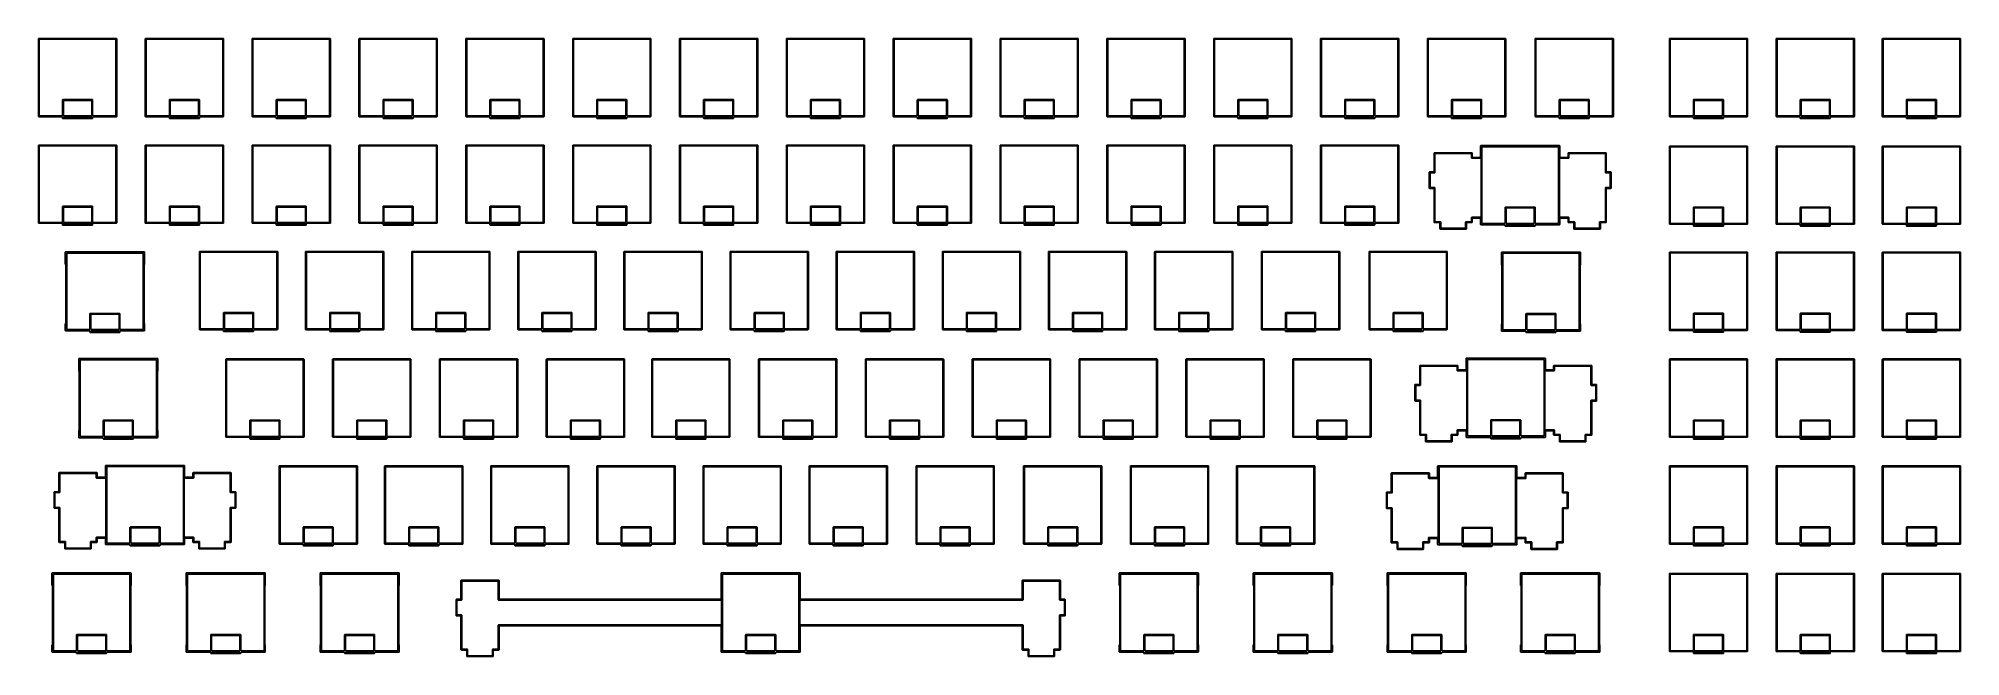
# Model space of a CAD drawing. Extents: x 1.3 to 14.8, y -4.8 to -0.5.
import ezdxf

# ---------------------------------------------------------------- set-up
doc = ezdxf.new("R2010")
doc.units = 0
doc.header["$MEASUREMENT"] = 0
doc.layers.add('BLACK', color=7, linetype='CONTINUOUS')

msp = doc.modelspace()

# ---------------------------------------------------------------- linework, layer by layer
at = {"layer": 'BLACK', "linetype": 'CONTINUOUS'}
for p, q in [((1.31538, -0.463346), (1.31544, -0.462768)), ((1.31539, -0.463492), (1.31538, -0.463346)), ((1.31539, -1.00651), (1.31539, -0.463492)), ((1.31544, -0.462768), (1.31561, -0.462211)), ((1.31561, -0.462211), (1.31588, -0.461698)), ((1.31588, -0.461698), (1.31625, -0.461248)), ((1.31625, -0.461248), (1.3167, -0.460879)), ((1.3167, -0.460879), (1.31721, -0.460605)), ((1.31721, -0.460605), (1.31777, -0.460436)), ((1.31777, -0.460436), (1.3182, -0.460394)), ((1.3182, -0.460394), (1.31835, -0.460379)), ((1.31835, -0.460379), (1.31849, -0.460394)), ((1.31849, -0.460394), (1.86151, -0.460394)), ((1.3213, -0.466299), (1.3213, -1.0037)), ((1.8587, -0.466299), (1.3213, -0.466299)), ((1.8587, -1.0037), (1.8587, -0.466299)), ((1.86151, -0.460394), (1.86165, -0.460379)), ((1.86165, -0.460379), (1.8618, -0.460394)), ((1.8618, -0.460394), (1.86223, -0.460436)), ((1.86223, -0.460436), (1.86279, -0.460605)), ((1.86279, -0.460605), (1.8633, -0.460879)), ((1.8633, -0.460879), (1.86375, -0.461248)), ((1.86375, -0.461248), (1.86412, -0.461698)), ((1.86412, -0.461698), (1.86439, -0.462211)), ((1.86439, -0.462211), (1.86456, -0.462768)), ((1.86456, -0.462768), (1.86462, -0.463346)), ((1.86462, -0.463346), (1.86461, -0.463491)), ((1.86461, -0.463491), (1.86461, -1.00651)), ((2.06538, -0.463346), (2.06544, -0.462768)), ((2.06539, -0.463492), (2.06538, -0.463346)), ((2.06539, -1.00651), (2.06539, -0.463492)), ((2.06544, -0.462768), (2.06561, -0.462211)), ((2.06561, -0.462211), (2.06588, -0.461698)), ((2.06588, -0.461698), (2.06625, -0.461248)), ((2.06625, -0.461248), (2.0667, -0.460879)), ((2.0667, -0.460879), (2.06721, -0.460605)), ((2.06721, -0.460605), (2.06777, -0.460436)), ((2.06777, -0.460436), (2.0682, -0.460394)), ((2.0682, -0.460394), (2.06835, -0.460379)), ((2.06835, -0.460379), (2.06849, -0.460394)), ((2.06849, -0.460394), (2.61151, -0.460394)), ((2.0713, -0.466299), (2.0713, -1.0037)), ((2.6087, -0.466299), (2.0713, -0.466299)), ((2.6087, -1.0037), (2.6087, -0.466299)), ((2.61151, -0.460394), (2.61165, -0.460379)), ((2.61165, -0.460379), (2.6118, -0.460394)), ((2.6118, -0.460394), (2.61223, -0.460436)), ((2.61223, -0.460436), (2.61279, -0.460605)), ((2.61279, -0.460605), (2.6133, -0.460879)), ((2.6133, -0.460879), (2.61375, -0.461248)), ((2.61375, -0.461248), (2.61412, -0.461698)), ((2.61412, -0.461698), (2.61439, -0.462211)), ((2.61439, -0.462211), (2.61456, -0.462768)), ((2.61456, -0.462768), (2.61462, -0.463346)), ((2.61462, -0.463346), (2.61461, -0.463491)), ((2.61461, -0.463491), (2.61461, -1.00651)), ((2.81538, -0.463346), (2.81544, -0.462768)), ((2.81539, -0.463492), (2.81538, -0.463346)), ((2.81539, -1.00651), (2.81539, -0.463492)), ((2.81544, -0.462768), (2.81561, -0.462211)), ((2.81561, -0.462211), (2.81588, -0.461698)), ((2.81588, -0.461698), (2.81625, -0.461248)), ((2.81625, -0.461248), (2.8167, -0.460879)), ((2.8167, -0.460879), (2.81721, -0.460605)), ((2.81721, -0.460605), (2.81777, -0.460436)), ((2.81777, -0.460436), (2.8182, -0.460394)), ((2.8182, -0.460394), (2.81835, -0.460379)), ((2.81835, -0.460379), (2.81849, -0.460394)), ((2.81849, -0.460394), (3.36151, -0.460394)), ((2.8213, -0.466299), (2.8213, -1.0037)), ((3.3587, -0.466299), (2.8213, -0.466299)), ((3.3587, -1.0037), (3.3587, -0.466299)), ((3.36151, -0.460394), (3.36165, -0.460379)), ((3.36165, -0.460379), (3.3618, -0.460394)), ((3.3618, -0.460394), (3.36223, -0.460436)), ((3.36223, -0.460436), (3.36279, -0.460605)), ((3.36279, -0.460605), (3.3633, -0.460879)), ((3.3633, -0.460879), (3.36375, -0.461248)), ((3.36375, -0.461248), (3.36412, -0.461698)), ((3.36412, -0.461698), (3.36439, -0.462211)), ((3.36439, -0.462211), (3.36456, -0.462768)), ((3.36456, -0.462768), (3.36462, -0.463346)), ((3.36462, -0.463346), (3.36461, -0.463491)), ((3.36461, -0.463491), (3.36461, -1.00651)), ((3.56538, -0.463346), (3.56544, -0.462768)), ((3.56539, -0.463492), (3.56538, -0.463346)), ((3.56539, -1.00651), (3.56539, -0.463492)), ((3.56544, -0.462768), (3.56561, -0.462211)), ((3.56561, -0.462211), (3.56588, -0.461698)), ((3.56588, -0.461698), (3.56625, -0.461248)), ((3.56625, -0.461248), (3.5667, -0.460879)), ((3.5667, -0.460879), (3.56721, -0.460605)), ((3.56721, -0.460605), (3.56777, -0.460436)), ((3.56777, -0.460436), (3.5682, -0.460394)), ((3.5682, -0.460394), (3.56835, -0.460379)), ((3.56835, -0.460379), (3.56849, -0.460394)), ((3.56849, -0.460394), (4.11151, -0.460394)), ((3.5713, -0.466299), (3.5713, -1.0037)), ((4.1087, -0.466299), (3.5713, -0.466299)), ((4.1087, -1.0037), (4.1087, -0.466299)), ((4.11151, -0.460394), (4.11165, -0.460379)), ((4.11165, -0.460379), (4.1118, -0.460394)), ((4.1118, -0.460394), (4.11223, -0.460436)), ((4.11223, -0.460436), (4.11279, -0.460605)), ((4.11279, -0.460605), (4.1133, -0.460879)), ((4.1133, -0.460879), (4.11375, -0.461248)), ((4.11375, -0.461248), (4.11412, -0.461698)), ((4.11412, -0.461698), (4.11439, -0.462211)), ((4.11439, -0.462211), (4.11456, -0.462768)), ((4.11456, -0.462768), (4.11462, -0.463346)), ((4.11462, -0.463346), (4.11461, -0.463491)), ((4.11461, -0.463491), (4.11461, -1.00651)), ((4.31538, -0.463346), (4.31544, -0.462768)), ((4.31539, -0.463492), (4.31538, -0.463346)), ((4.31539, -1.00651), (4.31539, -0.463492)), ((4.31544, -0.462768), (4.31561, -0.462211)), ((4.31561, -0.462211), (4.31588, -0.461698)), ((4.31588, -0.461698), (4.31625, -0.461248)), ((4.31625, -0.461248), (4.3167, -0.460879)), ((4.3167, -0.460879), (4.31721, -0.460605)), ((4.31721, -0.460605), (4.31777, -0.460436)), ((4.31777, -0.460436), (4.3182, -0.460394)), ((4.3182, -0.460394), (4.31835, -0.460379)), ((4.31835, -0.460379), (4.31849, -0.460394)), ((4.31849, -0.460394), (4.86151, -0.460394)), ((4.3213, -0.466299), (4.3213, -1.0037)), ((4.8587, -0.466299), (4.3213, -0.466299)), ((4.8587, -1.0037), (4.8587, -0.466299)), ((4.86151, -0.460394), (4.86165, -0.460379)), ((4.86165, -0.460379), (4.8618, -0.460394)), ((4.8618, -0.460394), (4.86223, -0.460436)), ((4.86223, -0.460436), (4.86279, -0.460605)), ((4.86279, -0.460605), (4.8633, -0.460879)), ((4.8633, -0.460879), (4.86375, -0.461248)), ((4.86375, -0.461248), (4.86412, -0.461698)), ((4.86412, -0.461698), (4.86439, -0.462211)), ((4.86439, -0.462211), (4.86456, -0.462768)), ((4.86456, -0.462768), (4.86462, -0.463346)), ((4.86462, -0.463346), (4.86461, -0.463491)), ((4.86461, -0.463491), (4.86461, -1.00651)), ((5.06538, -0.463346), (5.06544, -0.462768)), ((5.06539, -0.463492), (5.06538, -0.463346)), ((5.06539, -1.00651), (5.06539, -0.463492)), ((5.06544, -0.462768), (5.06561, -0.462211)), ((5.06561, -0.462211), (5.06588, -0.461698)), ((5.06588, -0.461698), (5.06625, -0.461248)), ((5.06625, -0.461248), (5.0667, -0.460879)), ((5.0667, -0.460879), (5.06721, -0.460605)), ((5.06721, -0.460605), (5.06777, -0.460436)), ((5.06777, -0.460436), (5.0682, -0.460394)), ((5.0682, -0.460394), (5.06835, -0.460379)), ((5.06835, -0.460379), (5.06849, -0.460394)), ((5.06849, -0.460394), (5.61151, -0.460394)), ((5.0713, -0.466299), (5.0713, -1.0037)), ((5.6087, -0.466299), (5.0713, -0.466299)), ((5.6087, -1.0037), (5.6087, -0.466299)), ((5.61151, -0.460394), (5.61165, -0.460379)), ((5.61165, -0.460379), (5.6118, -0.460394)), ((5.6118, -0.460394), (5.61223, -0.460436)), ((5.61223, -0.460436), (5.61279, -0.460605)), ((5.61279, -0.460605), (5.6133, -0.460879)), ((5.6133, -0.460879), (5.61375, -0.461248)), ((5.61375, -0.461248), (5.61412, -0.461698)), ((5.61412, -0.461698), (5.61439, -0.462211)), ((5.61439, -0.462211), (5.61456, -0.462768)), ((5.61456, -0.462768), (5.61462, -0.463346)), ((5.61462, -0.463346), (5.61461, -0.463491)), ((5.61461, -0.463491), (5.61461, -1.00651)), ((5.81538, -0.463346), (5.81544, -0.462768)), ((5.81539, -0.463492), (5.81538, -0.463346)), ((5.81539, -1.00651), (5.81539, -0.463492)), ((5.81544, -0.462768), (5.81561, -0.462211)), ((5.81561, -0.462211), (5.81588, -0.461698)), ((5.81588, -0.461698), (5.81625, -0.461248)), ((5.81625, -0.461248), (5.8167, -0.460879)), ((5.8167, -0.460879), (5.81721, -0.460605)), ((5.81721, -0.460605), (5.81777, -0.460436)), ((5.81777, -0.460436), (5.8182, -0.460394)), ((5.8182, -0.460394), (5.81835, -0.460379)), ((5.81835, -0.460379), (5.81849, -0.460394)), ((5.81849, -0.460394), (6.36151, -0.460394)), ((5.8213, -0.466299), (5.8213, -1.0037)), ((6.3587, -0.466299), (5.8213, -0.466299)), ((6.3587, -1.0037), (6.3587, -0.466299)), ((6.36151, -0.460394), (6.36165, -0.460379)), ((6.36165, -0.460379), (6.3618, -0.460394)), ((6.3618, -0.460394), (6.36223, -0.460436)), ((6.36223, -0.460436), (6.36279, -0.460605)), ((6.36279, -0.460605), (6.3633, -0.460879)), ((6.3633, -0.460879), (6.36375, -0.461248)), ((6.36375, -0.461248), (6.36412, -0.461698)), ((6.36412, -0.461698), (6.36439, -0.462211)), ((6.36439, -0.462211), (6.36456, -0.462768)), ((6.36456, -0.462768), (6.36462, -0.463346)), ((6.36462, -0.463346), (6.36461, -0.463491)), ((6.36461, -0.463491), (6.36461, -1.00651)), ((6.56538, -0.463346), (6.56544, -0.462768)), ((6.56539, -0.463492), (6.56538, -0.463346)), ((6.56539, -1.00651), (6.56539, -0.463492)), ((6.56544, -0.462768), (6.56561, -0.462211)), ((6.56561, -0.462211), (6.56588, -0.461698)), ((6.56588, -0.461698), (6.56625, -0.461248)), ((6.56625, -0.461248), (6.5667, -0.460879)), ((6.5667, -0.460879), (6.56721, -0.460605)), ((6.56721, -0.460605), (6.56777, -0.460436)), ((6.56777, -0.460436), (6.5682, -0.460394)), ((6.5682, -0.460394), (6.56835, -0.460379)), ((6.56835, -0.460379), (6.56849, -0.460394)), ((6.56849, -0.460394), (7.11151, -0.460394)), ((6.5713, -0.466299), (6.5713, -1.0037)), ((7.1087, -0.466299), (6.5713, -0.466299)), ((7.1087, -1.0037), (7.1087, -0.466299)), ((7.11151, -0.460394), (7.11165, -0.460379)), ((7.11165, -0.460379), (7.1118, -0.460394)), ((7.1118, -0.460394), (7.11223, -0.460436)), ((7.11223, -0.460436), (7.11279, -0.460605)), ((7.11279, -0.460605), (7.1133, -0.460879)), ((7.1133, -0.460879), (7.11375, -0.461248)), ((7.11375, -0.461248), (7.11412, -0.461698)), ((7.11412, -0.461698), (7.11439, -0.462211)), ((7.11439, -0.462211), (7.11456, -0.462768)), ((7.11456, -0.462768), (7.11462, -0.463346)), ((7.11462, -0.463346), (7.11461, -0.463491)), ((7.11461, -0.463491), (7.11461, -1.00651)), ((7.31538, -0.463346), (7.31544, -0.462768)), ((7.31539, -0.463492), (7.31538, -0.463346)), ((7.31539, -1.00651), (7.31539, -0.463492)), ((7.31544, -0.462768), (7.31561, -0.462211)), ((7.31561, -0.462211), (7.31588, -0.461698)), ((7.31588, -0.461698), (7.31625, -0.461248)), ((7.31625, -0.461248), (7.3167, -0.460879)), ((7.3167, -0.460879), (7.31721, -0.460605)), ((7.31721, -0.460605), (7.31777, -0.460436)), ((7.31777, -0.460436), (7.3182, -0.460394)), ((7.3182, -0.460394), (7.31835, -0.460379)), ((7.31835, -0.460379), (7.31849, -0.460394)), ((7.31849, -0.460394), (7.86151, -0.460394)), ((7.3213, -0.466299), (7.3213, -1.0037)), ((7.8587, -0.466299), (7.3213, -0.466299)), ((7.8587, -1.0037), (7.8587, -0.466299)), ((7.86151, -0.460394), (7.86165, -0.460379)), ((7.86165, -0.460379), (7.8618, -0.460394)), ((7.8618, -0.460394), (7.86223, -0.460436)), ((7.86223, -0.460436), (7.86279, -0.460605)), ((7.86279, -0.460605), (7.8633, -0.460879)), ((7.8633, -0.460879), (7.86375, -0.461248)), ((7.86375, -0.461248), (7.86412, -0.461698)), ((7.86412, -0.461698), (7.86439, -0.462211)), ((7.86439, -0.462211), (7.86456, -0.462768)), ((7.86456, -0.462768), (7.86462, -0.463346)), ((7.86462, -0.463346), (7.86461, -0.463491)), ((7.86461, -0.463491), (7.86461, -1.00651)), ((8.06538, -0.463346), (8.06544, -0.462768)), ((8.06539, -0.463492), (8.06538, -0.463346)), ((8.06539, -1.00651), (8.06539, -0.463492)), ((8.06544, -0.462768), (8.06561, -0.462211)), ((8.06561, -0.462211), (8.06588, -0.461698)), ((8.06588, -0.461698), (8.06625, -0.461248)), ((8.06625, -0.461248), (8.0667, -0.460879)), ((8.0667, -0.460879), (8.06721, -0.460605)), ((8.06721, -0.460605), (8.06777, -0.460436)), ((8.06777, -0.460436), (8.0682, -0.460394)), ((8.0682, -0.460394), (8.06835, -0.460379)), ((8.06835, -0.460379), (8.06849, -0.460394)), ((8.06849, -0.460394), (8.61151, -0.460394)), ((8.0713, -0.466299), (8.0713, -1.0037)), ((8.6087, -0.466299), (8.0713, -0.466299)), ((8.6087, -1.0037), (8.6087, -0.466299)), ((8.61151, -0.460394), (8.61165, -0.460379)), ((8.61165, -0.460379), (8.6118, -0.460394)), ((8.6118, -0.460394), (8.61223, -0.460436)), ((8.61223, -0.460436), (8.61279, -0.460605)), ((8.61279, -0.460605), (8.6133, -0.460879)), ((8.6133, -0.460879), (8.61375, -0.461248)), ((8.61375, -0.461248), (8.61412, -0.461698)), ((8.61412, -0.461698), (8.61439, -0.462211)), ((8.61439, -0.462211), (8.61456, -0.462768)), ((8.61456, -0.462768), (8.61462, -0.463346)), ((8.61462, -0.463346), (8.61461, -0.463491)), ((8.61461, -0.463491), (8.61461, -1.00651)), ((8.81538, -0.463346), (8.81544, -0.462768)), ((8.81539, -0.463492), (8.81538, -0.463346)), ((8.81539, -1.00651), (8.81539, -0.463492)), ((8.81544, -0.462768), (8.81561, -0.462211)), ((8.81561, -0.462211), (8.81588, -0.461698)), ((8.81588, -0.461698), (8.81625, -0.461248)), ((8.81625, -0.461248), (8.8167, -0.460879)), ((8.8167, -0.460879), (8.81721, -0.460605)), ((8.81721, -0.460605), (8.81777, -0.460436)), ((8.81777, -0.460436), (8.8182, -0.460394)), ((8.8182, -0.460394), (8.81835, -0.460379)), ((8.81835, -0.460379), (8.81849, -0.460394)), ((8.81849, -0.460394), (9.36151, -0.460394)), ((8.8213, -0.466299), (8.8213, -1.0037)), ((9.3587, -0.466299), (8.8213, -0.466299)), ((9.3587, -1.0037), (9.3587, -0.466299)), ((9.36151, -0.460394), (9.36165, -0.460379)), ((9.36165, -0.460379), (9.3618, -0.460394)), ((9.3618, -0.460394), (9.36223, -0.460436)), ((9.36223, -0.460436), (9.36279, -0.460605)), ((9.36279, -0.460605), (9.3633, -0.460879)), ((9.3633, -0.460879), (9.36375, -0.461248)), ((9.36375, -0.461248), (9.36412, -0.461698)), ((9.36412, -0.461698), (9.36439, -0.462211)), ((9.36439, -0.462211), (9.36456, -0.462768)), ((9.36456, -0.462768), (9.36462, -0.463346)), ((9.36462, -0.463346), (9.36461, -0.463491)), ((9.36461, -0.463491), (9.36461, -1.00651)), ((9.56538, -0.463346), (9.56544, -0.462768)), ((9.56539, -0.463492), (9.56538, -0.463346)), ((9.56539, -1.00651), (9.56539, -0.463492)), ((9.56544, -0.462768), (9.56561, -0.462211)), ((9.56561, -0.462211), (9.56588, -0.461698)), ((9.56588, -0.461698), (9.56625, -0.461248)), ((9.56625, -0.461248), (9.5667, -0.460879)), ((9.5667, -0.460879), (9.56721, -0.460605)), ((9.56721, -0.460605), (9.56777, -0.460436)), ((9.56777, -0.460436), (9.5682, -0.460394)), ((9.5682, -0.460394), (9.56835, -0.460379)), ((9.56835, -0.460379), (9.56849, -0.460394)), ((9.56849, -0.460394), (10.1115, -0.460394)), ((9.5713, -0.466299), (9.5713, -1.0037)), ((10.1087, -0.466299), (9.5713, -0.466299)), ((10.1087, -1.0037), (10.1087, -0.466299)), ((10.1115, -0.460394), (10.1117, -0.460379)), ((10.1117, -0.460379), (10.1118, -0.460394)), ((10.1118, -0.460394), (10.1122, -0.460436)), ((10.1122, -0.460436), (10.1128, -0.460605)), ((10.1128, -0.460605), (10.1133, -0.460879)), ((10.1133, -0.460879), (10.1138, -0.461248)), ((10.1138, -0.461248), (10.1141, -0.461698)), ((10.1141, -0.461698), (10.1144, -0.462211)), ((10.1144, -0.462211), (10.1146, -0.462768)), ((10.1146, -0.462768), (10.1146, -0.463346)), ((10.1146, -0.463346), (10.1146, -0.463491)), ((10.1146, -0.463491), (10.1146, -1.00651)), ((10.3154, -0.462768), (10.3156, -0.462211)), ((10.3154, -0.463346), (10.3154, -0.462768)), ((10.3154, -0.463492), (10.3154, -0.463346)), ((10.3154, -1.00651), (10.3154, -0.463492)), ((10.3156, -0.462211), (10.3159, -0.461698)), ((10.3159, -0.461698), (10.3162, -0.461248)), ((10.3162, -0.461248), (10.3167, -0.460879)), ((10.3167, -0.460879), (10.3172, -0.460605)), ((10.3172, -0.460605), (10.3178, -0.460436)), ((10.3178, -0.460436), (10.3182, -0.460394)), ((10.3182, -0.460394), (10.3183, -0.460379)), ((10.3183, -0.460379), (10.3185, -0.460394)), ((10.3185, -0.460394), (10.8615, -0.460394)), ((10.3213, -0.466299), (10.3213, -1.0037)), ((10.8587, -0.466299), (10.3213, -0.466299)), ((10.8587, -1.0037), (10.8587, -0.466299)), ((10.8615, -0.460394), (10.8617, -0.460379)), ((10.8617, -0.460379), (10.8618, -0.460394)), ((10.8618, -0.460394), (10.8622, -0.460436)), ((10.8622, -0.460436), (10.8628, -0.460605)), ((10.8628, -0.460605), (10.8633, -0.460879)), ((10.8633, -0.460879), (10.8638, -0.461248)), ((10.8638, -0.461248), (10.8641, -0.461698)), ((10.8641, -0.461698), (10.8644, -0.462211)), ((10.8644, -0.462211), (10.8646, -0.462768)), ((10.8646, -0.462768), (10.8646, -0.463346)), ((10.8646, -0.463346), (10.8646, -0.463491)), ((10.8646, -0.463491), (10.8646, -1.00651)), ((11.0654, -0.462768), (11.0656, -0.462211)), ((11.0654, -0.463346), (11.0654, -0.462768)), ((11.0654, -0.463492), (11.0654, -0.463346)), ((11.0654, -1.00651), (11.0654, -0.463492)), ((11.0656, -0.462211), (11.0659, -0.461698)), ((11.0659, -0.461698), (11.0662, -0.461248)), ((11.0662, -0.461248), (11.0667, -0.460879)), ((11.0667, -0.460879), (11.0672, -0.460605)), ((11.0672, -0.460605), (11.0678, -0.460436)), ((11.0678, -0.460436), (11.0682, -0.460394)), ((11.0682, -0.460394), (11.0683, -0.460379)), ((11.0683, -0.460379), (11.0685, -0.460394)), ((11.0685, -0.460394), (11.6115, -0.460394)), ((11.0713, -0.466299), (11.0713, -1.0037)), ((11.6087, -0.466299), (11.0713, -0.466299)), ((11.6087, -1.0037), (11.6087, -0.466299)), ((11.6115, -0.460394), (11.6117, -0.460379)), ((11.6117, -0.460379), (11.6118, -0.460394)), ((11.6118, -0.460394), (11.6122, -0.460436)), ((11.6122, -0.460436), (11.6128, -0.460605)), ((11.6128, -0.460605), (11.6133, -0.460879)), ((11.6133, -0.460879), (11.6138, -0.461248)), ((11.6138, -0.461248), (11.6141, -0.461698)), ((11.6141, -0.461698), (11.6144, -0.462211)), ((11.6144, -0.462211), (11.6146, -0.462768)), ((11.6146, -0.462768), (11.6146, -0.463346)), ((11.6146, -0.463346), (11.6146, -0.463491)), ((11.6146, -0.463491), (11.6146, -1.00651)), ((11.8212, -0.463346), (11.8213, -0.462768)), ((11.8212, -0.463492), (11.8212, -0.463346)), ((11.8212, -1.00651), (11.8212, -0.463492)), ((11.8213, -0.462768), (11.8214, -0.462211)), ((11.8214, -0.462211), (11.8217, -0.461698)), ((11.8217, -0.461698), (11.8221, -0.461248)), ((11.8221, -0.461248), (11.8225, -0.460879)), ((11.8225, -0.460879), (11.823, -0.460605)), ((11.823, -0.460605), (11.8236, -0.460436)), ((11.8236, -0.460436), (11.824, -0.460394)), ((11.824, -0.460394), (11.8242, -0.460379)), ((11.8242, -0.460379), (11.8243, -0.460394)), ((11.8243, -0.460394), (12.3673, -0.460394)), ((11.8271, -0.466299), (11.8271, -1.0037)), ((12.3645, -0.466299), (11.8271, -0.466299)), ((12.3645, -1.0037), (12.3645, -0.466299)), ((12.3673, -0.460394), (12.3675, -0.460379)), ((12.3675, -0.460379), (12.3676, -0.460394)), ((12.3676, -0.460394), (12.3681, -0.460436)), ((12.3681, -0.460436), (12.3686, -0.460605)), ((12.3686, -0.460605), (12.3691, -0.460879)), ((12.3691, -0.460879), (12.3696, -0.461248)), ((12.3696, -0.461248), (12.3699, -0.461698)), ((12.3699, -0.461698), (12.3702, -0.462211)), ((12.3702, -0.462211), (12.3704, -0.462768)), ((12.3704, -0.462768), (12.3704, -0.463346)), ((12.3704, -0.463346), (12.3704, -0.463491)), ((12.3704, -0.463491), (12.3704, -1.00651)), ((12.7634, -0.462768), (12.7636, -0.462211)), ((12.7634, -0.463346), (12.7634, -0.462768)), ((12.7634, -0.463492), (12.7634, -0.463346)), ((12.7634, -1.00651), (12.7634, -0.463492)), ((12.7636, -0.462211), (12.7639, -0.461698)), ((12.7639, -0.461698), (12.7642, -0.461248)), ((12.7642, -0.461248), (12.7647, -0.460879)), ((12.7647, -0.460879), (12.7652, -0.460605)), ((12.7652, -0.460605), (12.7658, -0.460436)), ((12.7658, -0.460436), (12.7662, -0.460394)), ((12.7662, -0.460394), (12.7663, -0.460379)), ((12.7663, -0.460379), (12.7665, -0.460394)), ((12.7665, -0.460394), (13.3095, -0.460394)), ((12.7693, -0.466299), (12.7693, -1.0037)), ((13.3067, -0.466299), (12.7693, -0.466299)), ((13.3067, -1.0037), (13.3067, -0.466299)), ((13.3095, -0.460394), (13.3096, -0.460379)), ((13.3096, -0.460379), (13.3098, -0.460394)), ((13.3098, -0.460394), (13.3102, -0.460436)), ((13.3102, -0.460436), (13.3108, -0.460605)), ((13.3108, -0.460605), (13.3113, -0.460879)), ((13.3113, -0.460879), (13.3117, -0.461248)), ((13.3117, -0.461248), (13.3121, -0.461698)), ((13.3121, -0.461698), (13.3124, -0.462211)), ((13.3124, -0.462211), (13.3126, -0.462768)), ((13.3126, -0.462768), (13.3126, -0.463346)), ((13.3126, -0.463346), (13.3126, -0.463491)), ((13.3126, -0.463491), (13.3126, -1.00651)), ((13.5134, -0.462768), (13.5136, -0.462211)), ((13.5134, -0.463346), (13.5134, -0.462768)), ((13.5134, -0.463492), (13.5134, -0.463346)), ((13.5134, -1.00651), (13.5134, -0.463492)), ((13.5136, -0.462211), (13.5139, -0.461698)), ((13.5139, -0.461698), (13.5142, -0.461248)), ((13.5142, -0.461248), (13.5147, -0.460879)), ((13.5147, -0.460879), (13.5152, -0.460605)), ((13.5152, -0.460605), (13.5158, -0.460436)), ((13.5158, -0.460436), (13.5162, -0.460394)), ((13.5162, -0.460394), (13.5163, -0.460379)), ((13.5163, -0.460379), (13.5165, -0.460394)), ((13.5165, -0.460394), (14.0595, -0.460394)), ((13.5193, -0.466299), (13.5193, -1.0037)), ((14.0567, -0.466299), (13.5193, -0.466299)), ((14.0567, -1.0037), (14.0567, -0.466299)), ((14.0595, -0.460394), (14.0596, -0.460379)), ((14.0596, -0.460379), (14.0598, -0.460394)), ((14.0598, -0.460394), (14.0602, -0.460436)), ((14.0602, -0.460436), (14.0608, -0.460605)), ((14.0608, -0.460605), (14.0613, -0.460879)), ((14.0613, -0.460879), (14.0617, -0.461248)), ((14.0617, -0.461248), (14.0621, -0.461698)), ((14.0621, -0.461698), (14.0624, -0.462211)), ((14.0624, -0.462211), (14.0626, -0.462768)), ((14.0626, -0.462768), (14.0626, -0.463346)), ((14.0626, -0.463346), (14.0626, -0.463491)), ((14.0626, -0.463491), (14.0626, -1.00651)), ((14.2584, -0.462768), (14.2586, -0.462211)), ((14.2584, -0.463346), (14.2584, -0.462768)), ((14.2584, -0.463492), (14.2584, -0.463346)), ((14.2584, -1.00651), (14.2584, -0.463492)), ((14.2586, -0.462211), (14.2589, -0.461698)), ((14.2589, -0.461698), (14.2592, -0.461248)), ((14.2592, -0.461248), (14.2597, -0.460879)), ((14.2597, -0.460879), (14.2602, -0.460605)), ((14.2602, -0.460605), (14.2608, -0.460436)), ((14.2608, -0.460436), (14.2612, -0.460394)), ((14.2612, -0.460394), (14.2613, -0.460379)), ((14.2613, -0.460379), (14.2615, -0.460394)), ((14.2615, -0.460394), (14.8045, -0.460394)), ((14.2643, -0.466299), (14.2643, -1.0037)), ((14.8017, -0.466299), (14.2643, -0.466299)), ((14.8017, -1.0037), (14.8017, -0.466299)), ((14.8045, -0.460394), (14.8046, -0.460379)), ((14.8046, -0.460379), (14.8048, -0.460394)), ((14.8048, -0.460394), (14.8052, -0.460436)), ((14.8052, -0.460436), (14.8058, -0.460605)), ((14.8058, -0.460605), (14.8063, -0.460879)), ((14.8063, -0.460879), (14.8067, -0.461248)), ((14.8067, -0.461248), (14.8071, -0.461698)), ((14.8071, -0.461698), (14.8074, -0.462211)), ((14.8074, -0.462211), (14.8076, -0.462768)), ((14.8076, -0.462768), (14.8076, -0.463346)), ((14.8076, -0.463346), (14.8076, -0.463491)), ((14.8076, -0.463491), (14.8076, -1.00651)), ((1.48467, -0.89248), (1.48473, -0.891901)), ((1.48473, -0.893059), (1.48467, -0.89248)), ((1.48469, -0.893871), (1.48473, -0.893437)), ((1.48469, -1.0037), (1.48469, -0.893871)), ((1.48473, -0.891901), (1.4849, -0.891345)), ((1.48479, -0.893248), (1.48473, -0.893059)), ((1.48473, -0.893437), (1.48479, -0.893248)), ((1.4849, -0.891345), (1.48517, -0.890832)), ((1.48517, -0.890832), (1.48554, -0.890382)), ((1.48554, -0.890382), (1.48599, -0.890013)), ((1.48599, -0.890013), (1.4865, -0.889739)), ((1.4865, -0.889739), (1.48706, -0.88957)), ((1.48706, -0.88957), (1.48749, -0.889528)), ((1.48749, -0.889528), (1.69222, -0.889528)), ((1.49059, -0.895433), (1.49059, -1.0037)), ((1.68941, -0.895433), (1.49059, -0.895433)), ((1.68941, -1.0037), (1.68941, -0.895433)), ((1.69222, -0.889528), (1.69236, -0.889513)), ((1.69236, -0.889513), (1.69251, -0.889528)), ((1.69251, -0.889528), (1.69294, -0.88957)), ((1.69294, -0.88957), (1.6935, -0.889739)), ((1.6935, -0.889739), (1.69401, -0.890013)), ((1.69401, -0.890013), (1.69446, -0.890382)), ((1.69446, -0.890382), (1.69483, -0.890832)), ((1.69483, -0.890832), (1.6951, -0.891345)), ((1.6951, -0.891345), (1.69527, -0.891901)), ((1.69527, -0.891901), (1.69533, -0.89248)), ((1.69533, -0.89248), (1.69531, -0.892625)), ((1.69531, -0.892625), (1.69531, -1.0037)), ((2.23467, -0.89248), (2.23473, -0.891901)), ((2.23473, -0.893059), (2.23467, -0.89248)), ((2.23469, -0.893871), (2.23473, -0.893437)), ((2.23469, -1.0037), (2.23469, -0.893871)), ((2.23473, -0.891901), (2.2349, -0.891345)), ((2.23479, -0.893248), (2.23473, -0.893059)), ((2.23473, -0.893437), (2.23479, -0.893248)), ((2.2349, -0.891345), (2.23517, -0.890832)), ((2.23517, -0.890832), (2.23554, -0.890382)), ((2.23554, -0.890382), (2.23599, -0.890013)), ((2.23599, -0.890013), (2.2365, -0.889739)), ((2.2365, -0.889739), (2.23706, -0.88957)), ((2.23706, -0.88957), (2.23749, -0.889528)), ((2.23749, -0.889528), (2.44222, -0.889528)), ((2.24059, -0.895433), (2.24059, -1.0037)), ((2.43941, -0.895433), (2.24059, -0.895433)), ((2.43941, -1.0037), (2.43941, -0.895433)), ((2.44222, -0.889528), (2.44236, -0.889513)), ((2.44236, -0.889513), (2.44251, -0.889528)), ((2.44251, -0.889528), (2.44294, -0.88957)), ((2.44294, -0.88957), (2.4435, -0.889739)), ((2.4435, -0.889739), (2.44401, -0.890013)), ((2.44401, -0.890013), (2.44446, -0.890382)), ((2.44446, -0.890382), (2.44483, -0.890832)), ((2.44483, -0.890832), (2.4451, -0.891345)), ((2.4451, -0.891345), (2.44527, -0.891901)), ((2.44527, -0.891901), (2.44533, -0.89248)), ((2.44533, -0.89248), (2.44531, -0.892625)), ((2.44531, -0.892625), (2.44531, -1.0037)), ((2.98467, -0.89248), (2.98473, -0.891901)), ((2.98473, -0.893059), (2.98467, -0.89248)), ((2.98469, -0.893871), (2.98473, -0.893437)), ((2.98469, -1.0037), (2.98469, -0.893871)), ((2.98473, -0.891901), (2.9849, -0.891345)), ((2.98479, -0.893248), (2.98473, -0.893059)), ((2.98473, -0.893437), (2.98479, -0.893248)), ((2.9849, -0.891345), (2.98517, -0.890832)), ((2.98517, -0.890832), (2.98554, -0.890382)), ((2.98554, -0.890382), (2.98599, -0.890013)), ((2.98599, -0.890013), (2.9865, -0.889739)), ((2.9865, -0.889739), (2.98706, -0.88957)), ((2.98706, -0.88957), (2.98749, -0.889528)), ((2.98749, -0.889528), (3.19222, -0.889528)), ((2.99059, -0.895433), (2.99059, -1.0037)), ((3.18941, -0.895433), (2.99059, -0.895433)), ((3.18941, -1.0037), (3.18941, -0.895433)), ((3.19222, -0.889528), (3.19236, -0.889513)), ((3.19236, -0.889513), (3.19251, -0.889528)), ((3.19251, -0.889528), (3.19294, -0.88957)), ((3.19294, -0.88957), (3.1935, -0.889739)), ((3.1935, -0.889739), (3.19401, -0.890013)), ((3.19401, -0.890013), (3.19446, -0.890382)), ((3.19446, -0.890382), (3.19483, -0.890832)), ((3.19483, -0.890832), (3.1951, -0.891345)), ((3.1951, -0.891345), (3.19527, -0.891901)), ((3.19527, -0.891901), (3.19533, -0.89248)), ((3.19533, -0.89248), (3.19531, -0.892625)), ((3.19531, -0.892625), (3.19531, -1.0037)), ((3.73467, -0.89248), (3.73473, -0.891901)), ((3.73473, -0.893059), (3.73467, -0.89248)), ((3.73469, -0.893871), (3.73473, -0.893437)), ((3.73469, -1.0037), (3.73469, -0.893871)), ((3.73473, -0.891901), (3.7349, -0.891345)), ((3.73479, -0.893248), (3.73473, -0.893059)), ((3.73473, -0.893437), (3.73479, -0.893248)), ((3.7349, -0.891345), (3.73517, -0.890832)), ((3.73517, -0.890832), (3.73554, -0.890382)), ((3.73554, -0.890382), (3.73599, -0.890013)), ((3.73599, -0.890013), (3.7365, -0.889739)), ((3.7365, -0.889739), (3.73706, -0.88957)), ((3.73706, -0.88957), (3.73749, -0.889528)), ((3.73749, -0.889528), (3.94222, -0.889528)), ((3.74059, -0.895433), (3.74059, -1.0037)), ((3.93941, -0.895433), (3.74059, -0.895433)), ((3.93941, -1.0037), (3.93941, -0.895433)), ((3.94222, -0.889528), (3.94236, -0.889513)), ((3.94236, -0.889513), (3.94251, -0.889528)), ((3.94251, -0.889528), (3.94294, -0.88957)), ((3.94294, -0.88957), (3.9435, -0.889739)), ((3.9435, -0.889739), (3.94401, -0.890013)), ((3.94401, -0.890013), (3.94446, -0.890382)), ((3.94446, -0.890382), (3.94483, -0.890832)), ((3.94483, -0.890832), (3.9451, -0.891345)), ((3.9451, -0.891345), (3.94527, -0.891901)), ((3.94527, -0.891901), (3.94533, -0.89248)), ((3.94533, -0.89248), (3.94531, -0.892625)), ((3.94531, -0.892625), (3.94531, -1.0037)), ((4.48467, -0.89248), (4.48473, -0.891901)), ((4.48473, -0.893059), (4.48467, -0.89248)), ((4.48469, -0.893871), (4.48473, -0.893437)), ((4.48469, -1.0037), (4.48469, -0.893871)), ((4.48473, -0.891901), (4.4849, -0.891345)), ((4.48479, -0.893248), (4.48473, -0.893059)), ((4.48473, -0.893437), (4.48479, -0.893248)), ((4.4849, -0.891345), (4.48517, -0.890832)), ((4.48517, -0.890832), (4.48554, -0.890382)), ((4.48554, -0.890382), (4.48599, -0.890013)), ((4.48599, -0.890013), (4.4865, -0.889739)), ((4.4865, -0.889739), (4.48706, -0.88957)), ((4.48706, -0.88957), (4.48749, -0.889528)), ((4.48749, -0.889528), (4.69222, -0.889528)), ((4.49059, -0.895433), (4.49059, -1.0037)), ((4.68941, -0.895433), (4.49059, -0.895433)), ((4.68941, -1.0037), (4.68941, -0.895433)), ((4.69222, -0.889528), (4.69236, -0.889513)), ((4.69236, -0.889513), (4.69251, -0.889528)), ((4.69251, -0.889528), (4.69294, -0.88957)), ((4.69294, -0.88957), (4.6935, -0.889739)), ((4.6935, -0.889739), (4.69401, -0.890013)), ((4.69401, -0.890013), (4.69446, -0.890382)), ((4.69446, -0.890382), (4.69483, -0.890832)), ((4.69483, -0.890832), (4.6951, -0.891345)), ((4.6951, -0.891345), (4.69527, -0.891901)), ((4.69527, -0.891901), (4.69533, -0.89248)), ((4.69533, -0.89248), (4.69531, -0.892625)), ((4.69531, -0.892625), (4.69531, -1.0037)), ((5.23467, -0.89248), (5.23473, -0.891901)), ((5.23473, -0.893059), (5.23467, -0.89248)), ((5.23469, -0.893871), (5.23473, -0.893437)), ((5.23469, -1.0037), (5.23469, -0.893871)), ((5.23473, -0.891901), (5.2349, -0.891345)), ((5.23479, -0.893248), (5.23473, -0.893059)), ((5.23473, -0.893437), (5.23479, -0.893248)), ((5.2349, -0.891345), (5.23517, -0.890832)), ((5.23517, -0.890832), (5.23554, -0.890382)), ((5.23554, -0.890382), (5.23599, -0.890013)), ((5.23599, -0.890013), (5.2365, -0.889739)), ((5.2365, -0.889739), (5.23706, -0.88957)), ((5.23706, -0.88957), (5.23749, -0.889528)), ((5.23749, -0.889528), (5.44222, -0.889528)), ((5.24059, -0.895433), (5.24059, -1.0037)), ((5.43941, -0.895433), (5.24059, -0.895433)), ((5.43941, -1.0037), (5.43941, -0.895433)), ((5.44222, -0.889528), (5.44236, -0.889513)), ((5.44236, -0.889513), (5.44251, -0.889528)), ((5.44251, -0.889528), (5.44294, -0.88957)), ((5.44294, -0.88957), (5.4435, -0.889739)), ((5.4435, -0.889739), (5.44401, -0.890013)), ((5.44401, -0.890013), (5.44446, -0.890382)), ((5.44446, -0.890382), (5.44483, -0.890832)), ((5.44483, -0.890832), (5.4451, -0.891345)), ((5.4451, -0.891345), (5.44527, -0.891901)), ((5.44527, -0.891901), (5.44533, -0.89248)), ((5.44533, -0.89248), (5.44531, -0.892625)), ((5.44531, -0.892625), (5.44531, -1.0037)), ((5.98467, -0.89248), (5.98473, -0.891901)), ((5.98473, -0.893059), (5.98467, -0.89248)), ((5.98469, -0.893871), (5.98473, -0.893437)), ((5.98469, -1.0037), (5.98469, -0.893871)), ((5.98473, -0.891901), (5.9849, -0.891345)), ((5.98479, -0.893248), (5.98473, -0.893059)), ((5.98473, -0.893437), (5.98479, -0.893248)), ((5.9849, -0.891345), (5.98517, -0.890832)), ((5.98517, -0.890832), (5.98554, -0.890382)), ((5.98554, -0.890382), (5.98599, -0.890013)), ((5.98599, -0.890013), (5.9865, -0.889739)), ((5.9865, -0.889739), (5.98706, -0.88957)), ((5.98706, -0.88957), (5.98749, -0.889528)), ((5.98749, -0.889528), (6.19222, -0.889528)), ((5.99059, -0.895433), (5.99059, -1.0037)), ((6.18941, -0.895433), (5.99059, -0.895433)), ((6.18941, -1.0037), (6.18941, -0.895433)), ((6.19222, -0.889528), (6.19236, -0.889513)), ((6.19236, -0.889513), (6.19251, -0.889528)), ((6.19251, -0.889528), (6.19294, -0.88957)), ((6.19294, -0.88957), (6.1935, -0.889739)), ((6.1935, -0.889739), (6.19401, -0.890013)), ((6.19401, -0.890013), (6.19446, -0.890382)), ((6.19446, -0.890382), (6.19483, -0.890832)), ((6.19483, -0.890832), (6.1951, -0.891345)), ((6.1951, -0.891345), (6.19527, -0.891901)), ((6.19527, -0.891901), (6.19533, -0.89248)), ((6.19533, -0.89248), (6.19531, -0.892625)), ((6.19531, -0.892625), (6.19531, -1.0037)), ((6.73467, -0.89248), (6.73473, -0.891901)), ((6.73473, -0.893059), (6.73467, -0.89248)), ((6.73469, -0.893871), (6.73473, -0.893437)), ((6.73469, -1.0037), (6.73469, -0.893871)), ((6.73473, -0.891901), (6.7349, -0.891345)), ((6.73479, -0.893248), (6.73473, -0.893059)), ((6.73473, -0.893437), (6.73479, -0.893248)), ((6.7349, -0.891345), (6.73517, -0.890832)), ((6.73517, -0.890832), (6.73554, -0.890382)), ((6.73554, -0.890382), (6.73599, -0.890013)), ((6.73599, -0.890013), (6.7365, -0.889739)), ((6.7365, -0.889739), (6.73706, -0.88957)), ((6.73706, -0.88957), (6.73749, -0.889528)), ((6.73749, -0.889528), (6.94222, -0.889528)), ((6.74059, -0.895433), (6.74059, -1.0037)), ((6.93941, -0.895433), (6.74059, -0.895433)), ((6.93941, -1.0037), (6.93941, -0.895433)), ((6.94222, -0.889528), (6.94236, -0.889513)), ((6.94236, -0.889513), (6.94251, -0.889528)), ((6.94251, -0.889528), (6.94294, -0.88957)), ((6.94294, -0.88957), (6.9435, -0.889739)), ((6.9435, -0.889739), (6.94401, -0.890013)), ((6.94401, -0.890013), (6.94446, -0.890382)), ((6.94446, -0.890382), (6.94483, -0.890832)), ((6.94483, -0.890832), (6.9451, -0.891345)), ((6.9451, -0.891345), (6.94527, -0.891901)), ((6.94527, -0.891901), (6.94533, -0.89248)), ((6.94533, -0.89248), (6.94531, -0.892625)), ((6.94531, -0.892625), (6.94531, -1.0037)), ((7.48467, -0.89248), (7.48473, -0.891901)), ((7.48473, -0.893059), (7.48467, -0.89248)), ((7.48469, -0.893871), (7.48473, -0.893437)), ((7.48469, -1.0037), (7.48469, -0.893871)), ((7.48473, -0.891901), (7.4849, -0.891345)), ((7.48479, -0.893248), (7.48473, -0.893059)), ((7.48473, -0.893437), (7.48479, -0.893248)), ((7.4849, -0.891345), (7.48517, -0.890832)), ((7.48517, -0.890832), (7.48554, -0.890382)), ((7.48554, -0.890382), (7.48599, -0.890013)), ((7.48599, -0.890013), (7.4865, -0.889739)), ((7.4865, -0.889739), (7.48706, -0.88957)), ((7.48706, -0.88957), (7.48749, -0.889528)), ((7.48749, -0.889528), (7.69222, -0.889528)), ((7.49059, -0.895433), (7.49059, -1.0037)), ((7.68941, -0.895433), (7.49059, -0.895433)), ((7.68941, -1.0037), (7.68941, -0.895433)), ((7.69222, -0.889528), (7.69236, -0.889513)), ((7.69236, -0.889513), (7.69251, -0.889528)), ((7.69251, -0.889528), (7.69294, -0.88957)), ((7.69294, -0.88957), (7.6935, -0.889739)), ((7.6935, -0.889739), (7.69401, -0.890013)), ((7.69401, -0.890013), (7.69446, -0.890382)), ((7.69446, -0.890382), (7.69483, -0.890832)), ((7.69483, -0.890832), (7.6951, -0.891345)), ((7.6951, -0.891345), (7.69527, -0.891901)), ((7.69527, -0.891901), (7.69533, -0.89248)), ((7.69533, -0.89248), (7.69531, -0.892625)), ((7.69531, -0.892625), (7.69531, -1.0037)), ((8.23467, -0.89248), (8.23473, -0.891901)), ((8.23473, -0.893059), (8.23467, -0.89248)), ((8.23469, -0.893871), (8.23473, -0.893437)), ((8.23469, -1.0037), (8.23469, -0.893871)), ((8.23473, -0.891901), (8.2349, -0.891345)), ((8.23479, -0.893248), (8.23473, -0.893059)), ((8.23473, -0.893437), (8.23479, -0.893248)), ((8.2349, -0.891345), (8.23517, -0.890832)), ((8.23517, -0.890832), (8.23554, -0.890382)), ((8.23554, -0.890382), (8.23599, -0.890013)), ((8.23599, -0.890013), (8.2365, -0.889739)), ((8.2365, -0.889739), (8.23706, -0.88957)), ((8.23706, -0.88957), (8.23749, -0.889528)), ((8.23749, -0.889528), (8.44222, -0.889528)), ((8.24059, -0.895433), (8.24059, -1.0037)), ((8.43941, -0.895433), (8.24059, -0.895433)), ((8.43941, -1.0037), (8.43941, -0.895433)), ((8.44222, -0.889528), (8.44236, -0.889513)), ((8.44236, -0.889513), (8.44251, -0.889528)), ((8.44251, -0.889528), (8.44294, -0.88957)), ((8.44294, -0.88957), (8.4435, -0.889739)), ((8.4435, -0.889739), (8.44401, -0.890013)), ((8.44401, -0.890013), (8.44446, -0.890382)), ((8.44446, -0.890382), (8.44483, -0.890832)), ((8.44483, -0.890832), (8.4451, -0.891345)), ((8.4451, -0.891345), (8.44527, -0.891901)), ((8.44527, -0.891901), (8.44533, -0.89248)), ((8.44533, -0.89248), (8.44531, -0.892625)), ((8.44531, -0.892625), (8.44531, -1.0037)), ((8.98467, -0.89248), (8.98473, -0.891901)), ((8.98473, -0.893059), (8.98467, -0.89248)), ((8.98469, -0.893871), (8.98473, -0.893437)), ((8.98469, -1.0037), (8.98469, -0.893871)), ((8.98473, -0.891901), (8.9849, -0.891345)), ((8.98479, -0.893248), (8.98473, -0.893059)), ((8.98473, -0.893437), (8.98479, -0.893248)), ((8.9849, -0.891345), (8.98517, -0.890832)), ((8.98517, -0.890832), (8.98554, -0.890382)), ((8.98554, -0.890382), (8.98599, -0.890013)), ((8.98599, -0.890013), (8.9865, -0.889739)), ((8.9865, -0.889739), (8.98706, -0.88957)), ((8.98706, -0.88957), (8.98749, -0.889528)), ((8.98749, -0.889528), (9.19222, -0.889528)), ((8.99059, -0.895433), (8.99059, -1.0037)), ((9.18941, -0.895433), (8.99059, -0.895433)), ((9.18941, -1.0037), (9.18941, -0.895433)), ((9.19222, -0.889528), (9.19236, -0.889513)), ((9.19236, -0.889513), (9.19251, -0.889528)), ((9.19251, -0.889528), (9.19294, -0.88957)), ((9.19294, -0.88957), (9.1935, -0.889739)), ((9.1935, -0.889739), (9.19401, -0.890013)), ((9.19401, -0.890013), (9.19446, -0.890382)), ((9.19446, -0.890382), (9.19483, -0.890832)), ((9.19483, -0.890832), (9.1951, -0.891345)), ((9.1951, -0.891345), (9.19527, -0.891901)), ((9.19527, -0.891901), (9.19533, -0.89248)), ((9.19533, -0.89248), (9.19531, -0.892625)), ((9.19531, -0.892625), (9.19531, -1.0037)), ((9.73467, -0.89248), (9.73473, -0.891901)), ((9.73473, -0.893059), (9.73467, -0.89248)), ((9.73469, -0.893871), (9.73473, -0.893437)), ((9.73469, -1.0037), (9.73469, -0.893871)), ((9.73473, -0.891901), (9.7349, -0.891345)), ((9.73479, -0.893248), (9.73473, -0.893059)), ((9.73473, -0.893437), (9.73479, -0.893248)), ((9.7349, -0.891345), (9.73517, -0.890832)), ((9.73517, -0.890832), (9.73554, -0.890382)), ((9.73554, -0.890382), (9.73599, -0.890013)), ((9.73599, -0.890013), (9.7365, -0.889739)), ((9.7365, -0.889739), (9.73706, -0.88957)), ((9.73706, -0.88957), (9.73749, -0.889528)), ((9.73749, -0.889528), (9.94222, -0.889528)), ((9.74059, -0.895433), (9.74059, -1.0037)), ((9.93941, -0.895433), (9.74059, -0.895433)), ((9.93941, -1.0037), (9.93941, -0.895433)), ((9.94222, -0.889528), (9.94236, -0.889513)), ((9.94236, -0.889513), (9.94251, -0.889528)), ((9.94251, -0.889528), (9.94294, -0.88957)), ((9.94294, -0.88957), (9.9435, -0.889739)), ((9.9435, -0.889739), (9.94401, -0.890013)), ((9.94401, -0.890013), (9.94446, -0.890382)), ((9.94446, -0.890382), (9.94483, -0.890832)), ((9.94483, -0.890832), (9.9451, -0.891345)), ((9.9451, -0.891345), (9.94527, -0.891901)), ((9.94527, -0.891901), (9.94533, -0.89248)), ((9.94533, -0.89248), (9.94531, -0.892625)), ((9.94531, -0.892625), (9.94531, -1.0037)), ((10.4847, -0.891901), (10.4849, -0.891345)), ((10.4847, -0.89248), (10.4847, -0.891901)), ((10.4847, -0.893059), (10.4847, -0.89248)), ((10.4848, -0.893248), (10.4847, -0.893059)), ((10.4847, -0.893437), (10.4848, -0.893248)), ((10.4847, -0.893871), (10.4847, -0.893437)), ((10.4847, -1.0037), (10.4847, -0.893871)), ((10.4849, -0.891345), (10.4852, -0.890832)), ((10.4852, -0.890832), (10.4855, -0.890382)), ((10.4855, -0.890382), (10.486, -0.890013)), ((10.486, -0.890013), (10.4865, -0.889739)), ((10.4865, -0.889739), (10.4871, -0.88957)), ((10.4871, -0.88957), (10.4875, -0.889528)), ((10.4875, -0.889528), (10.6922, -0.889528)), ((10.4906, -0.895433), (10.4906, -1.0037)), ((10.6894, -0.895433), (10.4906, -0.895433)), ((10.6894, -1.0037), (10.6894, -0.895433)), ((10.6922, -0.889528), (10.6924, -0.889513)), ((10.6924, -0.889513), (10.6925, -0.889528)), ((10.6925, -0.889528), (10.6929, -0.88957)), ((10.6929, -0.88957), (10.6935, -0.889739)), ((10.6935, -0.889739), (10.694, -0.890013)), ((10.694, -0.890013), (10.6945, -0.890382)), ((10.6945, -0.890382), (10.6948, -0.890832)), ((10.6948, -0.890832), (10.6951, -0.891345)), ((10.6951, -0.891345), (10.6953, -0.891901)), ((10.6953, -0.891901), (10.6953, -0.89248)), ((10.6953, -0.89248), (10.6953, -0.892625)), ((10.6953, -0.892625), (10.6953, -1.0037)), ((11.2347, -0.891901), (11.2349, -0.891345)), ((11.2347, -0.89248), (11.2347, -0.891901)), ((11.2347, -0.893059), (11.2347, -0.89248)), ((11.2348, -0.893248), (11.2347, -0.893059)), ((11.2347, -0.893437), (11.2348, -0.893248)), ((11.2347, -0.893871), (11.2347, -0.893437)), ((11.2347, -1.0037), (11.2347, -0.893871)), ((11.2349, -0.891345), (11.2352, -0.890832)), ((11.2352, -0.890832), (11.2355, -0.890382)), ((11.2355, -0.890382), (11.236, -0.890013)), ((11.236, -0.890013), (11.2365, -0.889739)), ((11.2365, -0.889739), (11.2371, -0.88957)), ((11.2371, -0.88957), (11.2375, -0.889528)), ((11.2375, -0.889528), (11.4422, -0.889528)), ((11.2406, -0.895433), (11.2406, -1.0037)), ((11.4394, -0.895433), (11.2406, -0.895433)), ((11.4394, -1.0037), (11.4394, -0.895433)), ((11.4422, -0.889528), (11.4424, -0.889513)), ((11.4424, -0.889513), (11.4425, -0.889528)), ((11.4425, -0.889528), (11.4429, -0.88957)), ((11.4429, -0.88957), (11.4435, -0.889739)), ((11.4435, -0.889739), (11.444, -0.890013)), ((11.444, -0.890013), (11.4445, -0.890382)), ((11.4445, -0.890382), (11.4448, -0.890832)), ((11.4448, -0.890832), (11.4451, -0.891345)), ((11.4451, -0.891345), (11.4453, -0.891901)), ((11.4453, -0.891901), (11.4453, -0.89248)), ((11.4453, -0.89248), (11.4453, -0.892625)), ((11.4453, -0.892625), (11.4453, -1.0037)), ((11.9905, -0.89248), (11.9906, -0.891901)), ((11.9906, -0.893059), (11.9905, -0.89248)), ((11.9905, -0.893871), (11.9906, -0.893437)), ((11.9905, -1.0037), (11.9905, -0.893871)), ((11.9906, -0.891901), (11.9907, -0.891345)), ((11.9906, -0.893248), (11.9906, -0.893059)), ((11.9906, -0.893437), (11.9906, -0.893248)), ((11.9907, -0.891345), (11.991, -0.890832)), ((11.991, -0.890832), (11.9914, -0.890382)), ((11.9914, -0.890382), (11.9918, -0.890013)), ((11.9918, -0.890013), (11.9923, -0.889739)), ((11.9923, -0.889739), (11.9929, -0.88957)), ((11.9929, -0.88957), (11.9933, -0.889528)), ((11.9933, -0.889528), (12.198, -0.889528)), ((11.9964, -0.895433), (11.9964, -1.0037)), ((12.1952, -0.895433), (11.9964, -0.895433)), ((12.1952, -1.0037), (12.1952, -0.895433)), ((12.198, -0.889528), (12.1982, -0.889513)), ((12.1982, -0.889513), (12.1983, -0.889528)), ((12.1983, -0.889528), (12.1988, -0.88957)), ((12.1988, -0.88957), (12.1993, -0.889739)), ((12.1993, -0.889739), (12.1998, -0.890013)), ((12.1998, -0.890013), (12.2003, -0.890382)), ((12.2003, -0.890382), (12.2007, -0.890832)), ((12.2007, -0.890832), (12.2009, -0.891345)), ((12.2009, -0.891345), (12.2011, -0.891901)), ((12.2011, -0.891901), (12.2012, -0.89248)), ((12.2012, -0.89248), (12.2011, -0.892625)), ((12.2011, -0.892625), (12.2011, -1.0037)), ((12.9327, -0.891901), (12.9329, -0.891345)), ((12.9327, -0.89248), (12.9327, -0.891901)), ((12.9327, -0.893059), (12.9327, -0.89248)), ((12.9328, -0.893248), (12.9327, -0.893059)), ((12.9327, -0.893437), (12.9328, -0.893248)), ((12.9327, -0.893871), (12.9327, -0.893437)), ((12.9327, -1.0037), (12.9327, -0.893871)), ((12.9329, -0.891345), (12.9332, -0.890832)), ((12.9332, -0.890832), (12.9335, -0.890382)), ((12.9335, -0.890382), (12.934, -0.890013)), ((12.934, -0.890013), (12.9345, -0.889739)), ((12.9345, -0.889739), (12.9351, -0.88957)), ((12.9351, -0.88957), (12.9355, -0.889528)), ((12.9355, -0.889528), (13.1402, -0.889528)), ((12.9386, -0.895433), (12.9386, -1.0037)), ((13.1374, -0.895433), (12.9386, -0.895433)), ((13.1374, -1.0037), (13.1374, -0.895433)), ((13.1402, -0.889528), (13.1404, -0.889513)), ((13.1404, -0.889513), (13.1405, -0.889528)), ((13.1405, -0.889528), (13.1409, -0.88957)), ((13.1409, -0.88957), (13.1415, -0.889739)), ((13.1415, -0.889739), (13.142, -0.890013)), ((13.142, -0.890013), (13.1425, -0.890382)), ((13.1425, -0.890382), (13.1428, -0.890832)), ((13.1428, -0.890832), (13.1431, -0.891345)), ((13.1431, -0.891345), (13.1433, -0.891901)), ((13.1433, -0.891901), (13.1433, -0.89248)), ((13.1433, -0.89248), (13.1433, -0.892625)), ((13.1433, -0.892625), (13.1433, -1.0037)), ((13.6827, -0.891901), (13.6829, -0.891345)), ((13.6827, -0.89248), (13.6827, -0.891901)), ((13.6827, -0.893059), (13.6827, -0.89248)), ((13.6828, -0.893248), (13.6827, -0.893059)), ((13.6827, -0.893437), (13.6828, -0.893248)), ((13.6827, -0.893871), (13.6827, -0.893437)), ((13.6827, -1.0037), (13.6827, -0.893871)), ((13.6829, -0.891345), (13.6832, -0.890832)), ((13.6832, -0.890832), (13.6835, -0.890382)), ((13.6835, -0.890382), (13.684, -0.890013)), ((13.684, -0.890013), (13.6845, -0.889739)), ((13.6845, -0.889739), (13.6851, -0.88957)), ((13.6851, -0.88957), (13.6855, -0.889528)), ((13.6855, -0.889528), (13.8902, -0.889528)), ((13.6886, -0.895433), (13.6886, -1.0037)), ((13.8874, -0.895433), (13.6886, -0.895433)), ((13.8874, -1.0037), (13.8874, -0.895433)), ((13.8902, -0.889528), (13.8904, -0.889513)), ((13.8904, -0.889513), (13.8905, -0.889528)), ((13.8905, -0.889528), (13.8909, -0.88957)), ((13.8909, -0.88957), (13.8915, -0.889739)), ((13.8915, -0.889739), (13.892, -0.890013)), ((13.892, -0.890013), (13.8925, -0.890382)), ((13.8925, -0.890382), (13.8928, -0.890832)), ((13.8928, -0.890832), (13.8931, -0.891345)), ((13.8931, -0.891345), (13.8933, -0.891901)), ((13.8933, -0.891901), (13.8933, -0.89248)), ((13.8933, -0.89248), (13.8933, -0.892625)), ((13.8933, -0.892625), (13.8933, -1.0037)), ((14.4277, -0.891901), (14.4279, -0.891345)), ((14.4277, -0.89248), (14.4277, -0.891901)), ((14.4277, -0.893059), (14.4277, -0.89248)), ((14.4278, -0.893248), (14.4277, -0.893059)), ((14.4277, -0.893437), (14.4278, -0.893248)), ((14.4277, -0.893871), (14.4277, -0.893437)), ((14.4277, -1.0037), (14.4277, -0.893871)), ((14.4279, -0.891345), (14.4282, -0.890832)), ((14.4282, -0.890832), (14.4285, -0.890382)), ((14.4285, -0.890382), (14.429, -0.890013)), ((14.429, -0.890013), (14.4295, -0.889739)), ((14.4295, -0.889739), (14.4301, -0.88957)), ((14.4301, -0.88957), (14.4305, -0.889528)), ((14.4305, -0.889528), (14.6352, -0.889528)), ((14.4336, -0.895433), (14.4336, -1.0037)), ((14.6324, -0.895433), (14.4336, -0.895433)), ((14.6324, -1.0037), (14.6324, -0.895433)), ((14.6352, -0.889528), (14.6354, -0.889513)), ((14.6354, -0.889513), (14.6355, -0.889528)), ((14.6355, -0.889528), (14.6359, -0.88957)), ((14.6359, -0.88957), (14.6365, -0.889739)), ((14.6365, -0.889739), (14.637, -0.890013)), ((14.637, -0.890013), (14.6375, -0.890382)), ((14.6375, -0.890382), (14.6378, -0.890832)), ((14.6378, -0.890832), (14.6381, -0.891345)), ((14.6381, -0.891345), (14.6383, -0.891901)), ((14.6383, -0.891901), (14.6383, -0.89248)), ((14.6383, -0.89248), (14.6383, -0.892625)), ((14.6383, -0.892625), (14.6383, -1.0037)), ((1.31538, -1.00665), (1.31539, -1.00651)), ((1.31544, -1.00723), (1.31538, -1.00665)), ((1.31561, -1.00779), (1.31544, -1.00723)), ((1.31588, -1.0083), (1.31561, -1.00779)), ((1.31625, -1.00875), (1.31588, -1.0083)), ((1.3167, -1.00912), (1.31625, -1.00875)), ((1.31721, -1.00939), (1.3167, -1.00912)), ((1.31777, -1.00956), (1.31721, -1.00939)), ((1.31835, -1.00962), (1.31777, -1.00956)), ((1.31849, -1.00961), (1.31835, -1.00962)), ((1.48469, -1.00961), (1.31849, -1.00961)), ((1.3213, -1.0037), (1.48469, -1.0037)), ((1.48467, -1.02), (1.48469, -1.01985)), ((1.48473, -1.02058), (1.48467, -1.02)), ((1.48469, -1.01985), (1.48469, -1.00961)), ((1.4849, -1.02114), (1.48473, -1.02058)), ((1.48517, -1.02165), (1.4849, -1.02114)), ((1.48554, -1.0221), (1.48517, -1.02165)), ((1.48599, -1.02247), (1.48554, -1.0221)), ((1.4865, -1.02274), (1.48599, -1.02247)), ((1.48706, -1.02291), (1.4865, -1.02274)), ((1.48749, -1.02295), (1.48706, -1.02291)), ((1.48764, -1.02297), (1.48749, -1.02295)), ((1.48778, -1.02295), (1.48764, -1.02297)), ((1.69251, -1.02295), (1.48778, -1.02295)), ((1.49059, -1.0037), (1.68941, -1.0037)), ((1.49059, -1.00961), (1.49059, -1.01705)), ((1.68941, -1.00961), (1.49059, -1.00961)), ((1.49059, -1.01705), (1.68941, -1.01705)), ((1.68941, -1.01705), (1.68941, -1.00961)), ((1.69294, -1.02291), (1.69251, -1.02295)), ((1.6935, -1.02274), (1.69294, -1.02291)), ((1.69401, -1.02247), (1.6935, -1.02274)), ((1.69446, -1.0221), (1.69401, -1.02247)), ((1.69483, -1.02165), (1.69446, -1.0221)), ((1.6951, -1.02114), (1.69483, -1.02165)), ((1.69527, -1.02058), (1.6951, -1.02114)), ((1.69527, -1.01904), (1.69521, -1.01923)), ((1.69521, -1.01923), (1.69527, -1.01942)), ((1.69531, -1.01861), (1.69527, -1.01904)), ((1.69527, -1.01942), (1.69533, -1.02)), ((1.69533, -1.02), (1.69527, -1.02058)), ((1.69531, -1.0037), (1.8587, -1.0037)), ((1.86151, -1.00961), (1.69531, -1.00961)), ((1.69531, -1.00961), (1.69531, -1.01861)), ((1.86165, -1.00962), (1.86151, -1.00961)), ((1.8618, -1.00961), (1.86165, -1.00962)), ((1.86223, -1.00956), (1.8618, -1.00961)), ((1.86279, -1.00939), (1.86223, -1.00956)), ((1.8633, -1.00912), (1.86279, -1.00939)), ((1.86375, -1.00875), (1.8633, -1.00912)), ((1.86412, -1.0083), (1.86375, -1.00875)), ((1.86439, -1.00779), (1.86412, -1.0083)), ((1.86456, -1.00723), (1.86439, -1.00779)), ((1.86462, -1.00665), (1.86456, -1.00723)), ((1.86461, -1.00651), (1.86462, -1.00665)), ((2.06538, -1.00665), (2.06539, -1.00651)), ((2.06544, -1.00723), (2.06538, -1.00665)), ((2.06561, -1.00779), (2.06544, -1.00723)), ((2.06588, -1.0083), (2.06561, -1.00779)), ((2.06625, -1.00875), (2.06588, -1.0083)), ((2.0667, -1.00912), (2.06625, -1.00875)), ((2.06721, -1.00939), (2.0667, -1.00912)), ((2.06777, -1.00956), (2.06721, -1.00939)), ((2.06835, -1.00962), (2.06777, -1.00956)), ((2.06849, -1.00961), (2.06835, -1.00962)), ((2.23469, -1.00961), (2.06849, -1.00961)), ((2.0713, -1.0037), (2.23469, -1.0037)), ((2.23467, -1.02), (2.23469, -1.01985)), ((2.23473, -1.02058), (2.23467, -1.02)), ((2.23469, -1.01985), (2.23469, -1.00961)), ((2.2349, -1.02114), (2.23473, -1.02058)), ((2.23517, -1.02165), (2.2349, -1.02114)), ((2.23554, -1.0221), (2.23517, -1.02165)), ((2.23599, -1.02247), (2.23554, -1.0221)), ((2.2365, -1.02274), (2.23599, -1.02247)), ((2.23706, -1.02291), (2.2365, -1.02274)), ((2.23749, -1.02295), (2.23706, -1.02291)), ((2.23764, -1.02297), (2.23749, -1.02295)), ((2.23778, -1.02295), (2.23764, -1.02297)), ((2.44251, -1.02295), (2.23778, -1.02295)), ((2.24059, -1.0037), (2.43941, -1.0037)), ((2.24059, -1.00961), (2.24059, -1.01705)), ((2.43941, -1.00961), (2.24059, -1.00961)), ((2.24059, -1.01705), (2.43941, -1.01705)), ((2.43941, -1.01705), (2.43941, -1.00961)), ((2.44294, -1.02291), (2.44251, -1.02295)), ((2.4435, -1.02274), (2.44294, -1.02291)), ((2.44401, -1.02247), (2.4435, -1.02274)), ((2.44446, -1.0221), (2.44401, -1.02247)), ((2.44483, -1.02165), (2.44446, -1.0221)), ((2.4451, -1.02114), (2.44483, -1.02165)), ((2.44527, -1.02058), (2.4451, -1.02114)), ((2.44527, -1.01904), (2.44521, -1.01923)), ((2.44521, -1.01923), (2.44527, -1.01942)), ((2.44531, -1.01861), (2.44527, -1.01904)), ((2.44527, -1.01942), (2.44533, -1.02)), ((2.44533, -1.02), (2.44527, -1.02058)), ((2.44531, -1.0037), (2.6087, -1.0037)), ((2.61151, -1.00961), (2.44531, -1.00961)), ((2.44531, -1.00961), (2.44531, -1.01861)), ((2.61165, -1.00962), (2.61151, -1.00961)), ((2.6118, -1.00961), (2.61165, -1.00962)), ((2.61223, -1.00956), (2.6118, -1.00961)), ((2.61279, -1.00939), (2.61223, -1.00956)), ((2.6133, -1.00912), (2.61279, -1.00939)), ((2.61375, -1.00875), (2.6133, -1.00912)), ((2.61412, -1.0083), (2.61375, -1.00875)), ((2.61439, -1.00779), (2.61412, -1.0083)), ((2.61456, -1.00723), (2.61439, -1.00779)), ((2.61462, -1.00665), (2.61456, -1.00723)), ((2.61461, -1.00651), (2.61462, -1.00665)), ((2.81538, -1.00665), (2.81539, -1.00651)), ((2.81544, -1.00723), (2.81538, -1.00665)), ((2.81561, -1.00779), (2.81544, -1.00723)), ((2.81588, -1.0083), (2.81561, -1.00779)), ((2.81625, -1.00875), (2.81588, -1.0083)), ((2.8167, -1.00912), (2.81625, -1.00875)), ((2.81721, -1.00939), (2.8167, -1.00912)), ((2.81777, -1.00956), (2.81721, -1.00939)), ((2.81835, -1.00962), (2.81777, -1.00956)), ((2.81849, -1.00961), (2.81835, -1.00962)), ((2.98469, -1.00961), (2.81849, -1.00961)), ((2.8213, -1.0037), (2.98469, -1.0037)), ((2.98467, -1.02), (2.98469, -1.01985)), ((2.98473, -1.02058), (2.98467, -1.02)), ((2.98469, -1.01985), (2.98469, -1.00961)), ((2.9849, -1.02114), (2.98473, -1.02058)), ((2.98517, -1.02165), (2.9849, -1.02114)), ((2.98554, -1.0221), (2.98517, -1.02165)), ((2.98599, -1.02247), (2.98554, -1.0221)), ((2.9865, -1.02274), (2.98599, -1.02247)), ((2.98706, -1.02291), (2.9865, -1.02274)), ((2.98749, -1.02295), (2.98706, -1.02291)), ((2.98764, -1.02297), (2.98749, -1.02295)), ((2.98778, -1.02295), (2.98764, -1.02297)), ((3.19251, -1.02295), (2.98778, -1.02295)), ((2.99059, -1.0037), (3.18941, -1.0037)), ((2.99059, -1.00961), (2.99059, -1.01705)), ((3.18941, -1.00961), (2.99059, -1.00961)), ((2.99059, -1.01705), (3.18941, -1.01705)), ((3.18941, -1.01705), (3.18941, -1.00961)), ((3.19294, -1.02291), (3.19251, -1.02295)), ((3.1935, -1.02274), (3.19294, -1.02291)), ((3.19401, -1.02247), (3.1935, -1.02274)), ((3.19446, -1.0221), (3.19401, -1.02247)), ((3.19483, -1.02165), (3.19446, -1.0221)), ((3.1951, -1.02114), (3.19483, -1.02165)), ((3.19527, -1.02058), (3.1951, -1.02114)), ((3.19527, -1.01904), (3.19521, -1.01923)), ((3.19521, -1.01923), (3.19527, -1.01942)), ((3.19531, -1.01861), (3.19527, -1.01904)), ((3.19527, -1.01942), (3.19533, -1.02)), ((3.19533, -1.02), (3.19527, -1.02058)), ((3.19531, -1.0037), (3.3587, -1.0037)), ((3.36151, -1.00961), (3.19531, -1.00961)), ((3.19531, -1.00961), (3.19531, -1.01861)), ((3.36165, -1.00962), (3.36151, -1.00961)), ((3.3618, -1.00961), (3.36165, -1.00962)), ((3.36223, -1.00956), (3.3618, -1.00961)), ((3.36279, -1.00939), (3.36223, -1.00956)), ((3.3633, -1.00912), (3.36279, -1.00939)), ((3.36375, -1.00875), (3.3633, -1.00912)), ((3.36412, -1.0083), (3.36375, -1.00875)), ((3.36439, -1.00779), (3.36412, -1.0083)), ((3.36456, -1.00723), (3.36439, -1.00779)), ((3.36462, -1.00665), (3.36456, -1.00723)), ((3.36461, -1.00651), (3.36462, -1.00665)), ((3.56538, -1.00665), (3.56539, -1.00651)), ((3.56544, -1.00723), (3.56538, -1.00665)), ((3.56561, -1.00779), (3.56544, -1.00723)), ((3.56588, -1.0083), (3.56561, -1.00779)), ((3.56625, -1.00875), (3.56588, -1.0083)), ((3.5667, -1.00912), (3.56625, -1.00875)), ((3.56721, -1.00939), (3.5667, -1.00912)), ((3.56777, -1.00956), (3.56721, -1.00939)), ((3.56835, -1.00962), (3.56777, -1.00956)), ((3.56849, -1.00961), (3.56835, -1.00962)), ((3.73469, -1.00961), (3.56849, -1.00961)), ((3.5713, -1.0037), (3.73469, -1.0037)), ((3.73467, -1.02), (3.73469, -1.01985)), ((3.73473, -1.02058), (3.73467, -1.02)), ((3.73469, -1.01985), (3.73469, -1.00961)), ((3.7349, -1.02114), (3.73473, -1.02058)), ((3.73517, -1.02165), (3.7349, -1.02114)), ((3.73554, -1.0221), (3.73517, -1.02165)), ((3.73599, -1.02247), (3.73554, -1.0221)), ((3.7365, -1.02274), (3.73599, -1.02247)), ((3.73706, -1.02291), (3.7365, -1.02274)), ((3.73749, -1.02295), (3.73706, -1.02291)), ((3.73764, -1.02297), (3.73749, -1.02295)), ((3.73778, -1.02295), (3.73764, -1.02297)), ((3.94251, -1.02295), (3.73778, -1.02295)), ((3.74059, -1.0037), (3.93941, -1.0037)), ((3.74059, -1.00961), (3.74059, -1.01705)), ((3.93941, -1.00961), (3.74059, -1.00961)), ((3.74059, -1.01705), (3.93941, -1.01705)), ((3.93941, -1.01705), (3.93941, -1.00961)), ((3.94294, -1.02291), (3.94251, -1.02295)), ((3.9435, -1.02274), (3.94294, -1.02291)), ((3.94401, -1.02247), (3.9435, -1.02274)), ((3.94446, -1.0221), (3.94401, -1.02247)), ((3.94483, -1.02165), (3.94446, -1.0221)), ((3.9451, -1.02114), (3.94483, -1.02165)), ((3.94527, -1.02058), (3.9451, -1.02114)), ((3.94527, -1.01904), (3.94521, -1.01923)), ((3.94521, -1.01923), (3.94527, -1.01942)), ((3.94531, -1.01861), (3.94527, -1.01904)), ((3.94527, -1.01942), (3.94533, -1.02)), ((3.94533, -1.02), (3.94527, -1.02058)), ((3.94531, -1.0037), (4.1087, -1.0037)), ((4.11151, -1.00961), (3.94531, -1.00961)), ((3.94531, -1.00961), (3.94531, -1.01861)), ((4.11165, -1.00962), (4.11151, -1.00961)), ((4.1118, -1.00961), (4.11165, -1.00962)), ((4.11223, -1.00956), (4.1118, -1.00961)), ((4.11279, -1.00939), (4.11223, -1.00956)), ((4.1133, -1.00912), (4.11279, -1.00939)), ((4.11375, -1.00875), (4.1133, -1.00912)), ((4.11412, -1.0083), (4.11375, -1.00875)), ((4.11439, -1.00779), (4.11412, -1.0083)), ((4.11456, -1.00723), (4.11439, -1.00779)), ((4.11462, -1.00665), (4.11456, -1.00723)), ((4.11461, -1.00651), (4.11462, -1.00665)), ((4.31538, -1.00665), (4.31539, -1.00651)), ((4.31544, -1.00723), (4.31538, -1.00665)), ((4.31561, -1.00779), (4.31544, -1.00723)), ((4.31588, -1.0083), (4.31561, -1.00779)), ((4.31625, -1.00875), (4.31588, -1.0083)), ((4.3167, -1.00912), (4.31625, -1.00875)), ((4.31721, -1.00939), (4.3167, -1.00912)), ((4.31777, -1.00956), (4.31721, -1.00939)), ((4.31835, -1.00962), (4.31777, -1.00956)), ((4.31849, -1.00961), (4.31835, -1.00962)), ((4.48469, -1.00961), (4.31849, -1.00961)), ((4.3213, -1.0037), (4.48469, -1.0037)), ((4.48467, -1.02), (4.48469, -1.01985)), ((4.48473, -1.02058), (4.48467, -1.02)), ((4.48469, -1.01985), (4.48469, -1.00961)), ((4.4849, -1.02114), (4.48473, -1.02058)), ((4.48517, -1.02165), (4.4849, -1.02114)), ((4.48554, -1.0221), (4.48517, -1.02165)), ((4.48599, -1.02247), (4.48554, -1.0221)), ((4.4865, -1.02274), (4.48599, -1.02247)), ((4.48706, -1.02291), (4.4865, -1.02274)), ((4.48749, -1.02295), (4.48706, -1.02291)), ((4.48764, -1.02297), (4.48749, -1.02295)), ((4.48778, -1.02295), (4.48764, -1.02297)), ((4.69251, -1.02295), (4.48778, -1.02295)), ((4.49059, -1.0037), (4.68941, -1.0037)), ((4.49059, -1.00961), (4.49059, -1.01705)), ((4.68941, -1.00961), (4.49059, -1.00961)), ((4.49059, -1.01705), (4.68941, -1.01705)), ((4.68941, -1.01705), (4.68941, -1.00961)), ((4.69294, -1.02291), (4.69251, -1.02295)), ((4.6935, -1.02274), (4.69294, -1.02291)), ((4.69401, -1.02247), (4.6935, -1.02274)), ((4.69446, -1.0221), (4.69401, -1.02247)), ((4.69483, -1.02165), (4.69446, -1.0221)), ((4.6951, -1.02114), (4.69483, -1.02165)), ((4.69527, -1.02058), (4.6951, -1.02114)), ((4.69527, -1.01904), (4.69521, -1.01923)), ((4.69521, -1.01923), (4.69527, -1.01942)), ((4.69531, -1.01861), (4.69527, -1.01904)), ((4.69527, -1.01942), (4.69533, -1.02)), ((4.69533, -1.02), (4.69527, -1.02058)), ((4.69531, -1.0037), (4.8587, -1.0037)), ((4.86151, -1.00961), (4.69531, -1.00961)), ((4.69531, -1.00961), (4.69531, -1.01861)), ((4.86165, -1.00962), (4.86151, -1.00961)), ((4.8618, -1.00961), (4.86165, -1.00962)), ((4.86223, -1.00956), (4.8618, -1.00961)), ((4.86279, -1.00939), (4.86223, -1.00956)), ((4.8633, -1.00912), (4.86279, -1.00939)), ((4.86375, -1.00875), (4.8633, -1.00912)), ((4.86412, -1.0083), (4.86375, -1.00875)), ((4.86439, -1.00779), (4.86412, -1.0083)), ((4.86456, -1.00723), (4.86439, -1.00779)), ((4.86462, -1.00665), (4.86456, -1.00723)), ((4.86461, -1.00651), (4.86462, -1.00665)), ((5.06538, -1.00665), (5.06539, -1.00651)), ((5.06544, -1.00723), (5.06538, -1.00665)), ((5.06561, -1.00779), (5.06544, -1.00723)), ((5.06588, -1.0083), (5.06561, -1.00779)), ((5.06625, -1.00875), (5.06588, -1.0083)), ((5.0667, -1.00912), (5.06625, -1.00875)), ((5.06721, -1.00939), (5.0667, -1.00912)), ((5.06777, -1.00956), (5.06721, -1.00939)), ((5.06835, -1.00962), (5.06777, -1.00956)), ((5.06849, -1.00961), (5.06835, -1.00962)), ((5.23469, -1.00961), (5.06849, -1.00961)), ((5.0713, -1.0037), (5.23469, -1.0037)), ((5.23467, -1.02), (5.23469, -1.01985)), ((5.23473, -1.02058), (5.23467, -1.02)), ((5.23469, -1.01985), (5.23469, -1.00961)), ((5.2349, -1.02114), (5.23473, -1.02058)), ((5.23517, -1.02165), (5.2349, -1.02114)), ((5.23554, -1.0221), (5.23517, -1.02165)), ((5.23599, -1.02247), (5.23554, -1.0221)), ((5.2365, -1.02274), (5.23599, -1.02247)), ((5.23706, -1.02291), (5.2365, -1.02274)), ((5.23749, -1.02295), (5.23706, -1.02291)), ((5.23764, -1.02297), (5.23749, -1.02295)), ((5.23778, -1.02295), (5.23764, -1.02297)), ((5.44251, -1.02295), (5.23778, -1.02295)), ((5.24059, -1.0037), (5.43941, -1.0037)), ((5.24059, -1.00961), (5.24059, -1.01705)), ((5.43941, -1.00961), (5.24059, -1.00961)), ((5.24059, -1.01705), (5.43941, -1.01705)), ((5.43941, -1.01705), (5.43941, -1.00961)), ((5.44294, -1.02291), (5.44251, -1.02295)), ((5.4435, -1.02274), (5.44294, -1.02291)), ((5.44401, -1.02247), (5.4435, -1.02274)), ((5.44446, -1.0221), (5.44401, -1.02247)), ((5.44483, -1.02165), (5.44446, -1.0221)), ((5.4451, -1.02114), (5.44483, -1.02165)), ((5.44527, -1.02058), (5.4451, -1.02114)), ((5.44527, -1.01904), (5.44521, -1.01923)), ((5.44521, -1.01923), (5.44527, -1.01942)), ((5.44531, -1.01861), (5.44527, -1.01904)), ((5.44527, -1.01942), (5.44533, -1.02)), ((5.44533, -1.02), (5.44527, -1.02058)), ((5.44531, -1.0037), (5.6087, -1.0037)), ((5.61151, -1.00961), (5.44531, -1.00961)), ((5.44531, -1.00961), (5.44531, -1.01861)), ((5.61165, -1.00962), (5.61151, -1.00961)), ((5.6118, -1.00961), (5.61165, -1.00962)), ((5.61223, -1.00956), (5.6118, -1.00961)), ((5.61279, -1.00939), (5.61223, -1.00956)), ((5.6133, -1.00912), (5.61279, -1.00939)), ((5.61375, -1.00875), (5.6133, -1.00912)), ((5.61412, -1.0083), (5.61375, -1.00875)), ((5.61439, -1.00779), (5.61412, -1.0083)), ((5.61456, -1.00723), (5.61439, -1.00779)), ((5.61462, -1.00665), (5.61456, -1.00723)), ((5.61461, -1.00651), (5.61462, -1.00665)), ((5.81538, -1.00665), (5.81539, -1.00651)), ((5.81544, -1.00723), (5.81538, -1.00665)), ((5.81561, -1.00779), (5.81544, -1.00723)), ((5.81588, -1.0083), (5.81561, -1.00779)), ((5.81625, -1.00875), (5.81588, -1.0083)), ((5.8167, -1.00912), (5.81625, -1.00875)), ((5.81721, -1.00939), (5.8167, -1.00912)), ((5.81777, -1.00956), (5.81721, -1.00939)), ((5.81835, -1.00962), (5.81777, -1.00956)), ((5.81849, -1.00961), (5.81835, -1.00962)), ((5.98469, -1.00961), (5.81849, -1.00961)), ((5.8213, -1.0037), (5.98469, -1.0037)), ((5.98467, -1.02), (5.98469, -1.01985)), ((5.98473, -1.02058), (5.98467, -1.02)), ((5.98469, -1.01985), (5.98469, -1.00961)), ((5.9849, -1.02114), (5.98473, -1.02058)), ((5.98517, -1.02165), (5.9849, -1.02114)), ((5.98554, -1.0221), (5.98517, -1.02165)), ((5.98599, -1.02247), (5.98554, -1.0221)), ((5.9865, -1.02274), (5.98599, -1.02247)), ((5.98706, -1.02291), (5.9865, -1.02274)), ((5.98749, -1.02295), (5.98706, -1.02291)), ((5.98764, -1.02297), (5.98749, -1.02295)), ((5.98778, -1.02295), (5.98764, -1.02297)), ((6.19251, -1.02295), (5.98778, -1.02295)), ((5.99059, -1.0037), (6.18941, -1.0037)), ((5.99059, -1.00961), (5.99059, -1.01705)), ((6.18941, -1.00961), (5.99059, -1.00961)), ((5.99059, -1.01705), (6.18941, -1.01705)), ((6.18941, -1.01705), (6.18941, -1.00961)), ((6.19294, -1.02291), (6.19251, -1.02295)), ((6.1935, -1.02274), (6.19294, -1.02291)), ((6.19401, -1.02247), (6.1935, -1.02274)), ((6.19446, -1.0221), (6.19401, -1.02247)), ((6.19483, -1.02165), (6.19446, -1.0221)), ((6.1951, -1.02114), (6.19483, -1.02165)), ((6.19527, -1.02058), (6.1951, -1.02114)), ((6.19527, -1.01904), (6.19521, -1.01923)), ((6.19521, -1.01923), (6.19527, -1.01942)), ((6.19531, -1.01861), (6.19527, -1.01904)), ((6.19527, -1.01942), (6.19533, -1.02)), ((6.19533, -1.02), (6.19527, -1.02058)), ((6.19531, -1.0037), (6.3587, -1.0037)), ((6.36151, -1.00961), (6.19531, -1.00961)), ((6.19531, -1.00961), (6.19531, -1.01861)), ((6.36165, -1.00962), (6.36151, -1.00961)), ((6.3618, -1.00961), (6.36165, -1.00962)), ((6.36223, -1.00956), (6.3618, -1.00961)), ((6.36279, -1.00939), (6.36223, -1.00956)), ((6.3633, -1.00912), (6.36279, -1.00939)), ((6.36375, -1.00875), (6.3633, -1.00912)), ((6.36412, -1.0083), (6.36375, -1.00875)), ((6.36439, -1.00779), (6.36412, -1.0083)), ((6.36456, -1.00723), (6.36439, -1.00779)), ((6.36462, -1.00665), (6.36456, -1.00723)), ((6.36461, -1.00651), (6.36462, -1.00665)), ((6.56538, -1.00665), (6.56539, -1.00651)), ((6.56544, -1.00723), (6.56538, -1.00665)), ((6.56561, -1.00779), (6.56544, -1.00723)), ((6.56588, -1.0083), (6.56561, -1.00779)), ((6.56625, -1.00875), (6.56588, -1.0083)), ((6.5667, -1.00912), (6.56625, -1.00875)), ((6.56721, -1.00939), (6.5667, -1.00912)), ((6.56777, -1.00956), (6.56721, -1.00939)), ((6.56835, -1.00962), (6.56777, -1.00956)), ((6.56849, -1.00961), (6.56835, -1.00962)), ((6.73469, -1.00961), (6.56849, -1.00961)), ((6.5713, -1.0037), (6.73469, -1.0037)), ((6.73467, -1.02), (6.73469, -1.01985)), ((6.73473, -1.02058), (6.73467, -1.02)), ((6.73469, -1.01985), (6.73469, -1.00961)), ((6.7349, -1.02114), (6.73473, -1.02058)), ((6.73517, -1.02165), (6.7349, -1.02114)), ((6.73554, -1.0221), (6.73517, -1.02165)), ((6.73599, -1.02247), (6.73554, -1.0221)), ((6.7365, -1.02274), (6.73599, -1.02247)), ((6.73706, -1.02291), (6.7365, -1.02274)), ((6.73749, -1.02295), (6.73706, -1.02291)), ((6.73764, -1.02297), (6.73749, -1.02295)), ((6.73778, -1.02295), (6.73764, -1.02297)), ((6.94251, -1.02295), (6.73778, -1.02295)), ((6.74059, -1.0037), (6.93941, -1.0037)), ((6.74059, -1.00961), (6.74059, -1.01705)), ((6.93941, -1.00961), (6.74059, -1.00961)), ((6.74059, -1.01705), (6.93941, -1.01705)), ((6.93941, -1.01705), (6.93941, -1.00961)), ((6.94294, -1.02291), (6.94251, -1.02295)), ((6.9435, -1.02274), (6.94294, -1.02291)), ((6.94401, -1.02247), (6.9435, -1.02274)), ((6.94446, -1.0221), (6.94401, -1.02247)), ((6.94483, -1.02165), (6.94446, -1.0221)), ((6.9451, -1.02114), (6.94483, -1.02165)), ((6.94527, -1.02058), (6.9451, -1.02114)), ((6.94527, -1.01904), (6.94521, -1.01923)), ((6.94521, -1.01923), (6.94527, -1.01942)), ((6.94531, -1.01861), (6.94527, -1.01904)), ((6.94527, -1.01942), (6.94533, -1.02)), ((6.94533, -1.02), (6.94527, -1.02058)), ((6.94531, -1.0037), (7.1087, -1.0037)), ((7.11151, -1.00961), (6.94531, -1.00961)), ((6.94531, -1.00961), (6.94531, -1.01861)), ((7.11165, -1.00962), (7.11151, -1.00961)), ((7.1118, -1.00961), (7.11165, -1.00962)), ((7.11223, -1.00956), (7.1118, -1.00961)), ((7.11279, -1.00939), (7.11223, -1.00956)), ((7.1133, -1.00912), (7.11279, -1.00939)), ((7.11375, -1.00875), (7.1133, -1.00912)), ((7.11412, -1.0083), (7.11375, -1.00875)), ((7.11439, -1.00779), (7.11412, -1.0083)), ((7.11456, -1.00723), (7.11439, -1.00779)), ((7.11462, -1.00665), (7.11456, -1.00723)), ((7.11461, -1.00651), (7.11462, -1.00665)), ((7.31538, -1.00665), (7.31539, -1.00651)), ((7.31544, -1.00723), (7.31538, -1.00665)), ((7.31561, -1.00779), (7.31544, -1.00723)), ((7.31588, -1.0083), (7.31561, -1.00779)), ((7.31625, -1.00875), (7.31588, -1.0083)), ((7.3167, -1.00912), (7.31625, -1.00875)), ((7.31721, -1.00939), (7.3167, -1.00912)), ((7.31777, -1.00956), (7.31721, -1.00939)), ((7.31835, -1.00962), (7.31777, -1.00956)), ((7.31849, -1.00961), (7.31835, -1.00962)), ((7.48469, -1.00961), (7.31849, -1.00961)), ((7.3213, -1.0037), (7.48469, -1.0037)), ((7.48467, -1.02), (7.48469, -1.01985)), ((7.48473, -1.02058), (7.48467, -1.02)), ((7.48469, -1.01985), (7.48469, -1.00961)), ((7.4849, -1.02114), (7.48473, -1.02058)), ((7.48517, -1.02165), (7.4849, -1.02114)), ((7.48554, -1.0221), (7.48517, -1.02165)), ((7.48599, -1.02247), (7.48554, -1.0221)), ((7.4865, -1.02274), (7.48599, -1.02247)), ((7.48706, -1.02291), (7.4865, -1.02274)), ((7.48749, -1.02295), (7.48706, -1.02291)), ((7.48764, -1.02297), (7.48749, -1.02295)), ((7.48778, -1.02295), (7.48764, -1.02297)), ((7.69251, -1.02295), (7.48778, -1.02295)), ((7.49059, -1.0037), (7.68941, -1.0037)), ((7.49059, -1.00961), (7.49059, -1.01705)), ((7.68941, -1.00961), (7.49059, -1.00961)), ((7.49059, -1.01705), (7.68941, -1.01705)), ((7.68941, -1.01705), (7.68941, -1.00961)), ((7.69294, -1.02291), (7.69251, -1.02295)), ((7.6935, -1.02274), (7.69294, -1.02291)), ((7.69401, -1.02247), (7.6935, -1.02274)), ((7.69446, -1.0221), (7.69401, -1.02247)), ((7.69483, -1.02165), (7.69446, -1.0221)), ((7.6951, -1.02114), (7.69483, -1.02165)), ((7.69527, -1.02058), (7.6951, -1.02114)), ((7.69527, -1.01904), (7.69521, -1.01923)), ((7.69521, -1.01923), (7.69527, -1.01942)), ((7.69531, -1.01861), (7.69527, -1.01904)), ((7.69527, -1.01942), (7.69533, -1.02)), ((7.69533, -1.02), (7.69527, -1.02058)), ((7.69531, -1.0037), (7.8587, -1.0037)), ((7.86151, -1.00961), (7.69531, -1.00961)), ((7.69531, -1.00961), (7.69531, -1.01861)), ((7.86165, -1.00962), (7.86151, -1.00961)), ((7.8618, -1.00961), (7.86165, -1.00962)), ((7.86223, -1.00956), (7.8618, -1.00961)), ((7.86279, -1.00939), (7.86223, -1.00956)), ((7.8633, -1.00912), (7.86279, -1.00939)), ((7.86375, -1.00875), (7.8633, -1.00912)), ((7.86412, -1.0083), (7.86375, -1.00875)), ((7.86439, -1.00779), (7.86412, -1.0083)), ((7.86456, -1.00723), (7.86439, -1.00779)), ((7.86462, -1.00665), (7.86456, -1.00723)), ((7.86461, -1.00651), (7.86462, -1.00665)), ((8.06538, -1.00665), (8.06539, -1.00651)), ((8.06544, -1.00723), (8.06538, -1.00665)), ((8.06561, -1.00779), (8.06544, -1.00723)), ((8.06588, -1.0083), (8.06561, -1.00779)), ((8.06625, -1.00875), (8.06588, -1.0083)), ((8.0667, -1.00912), (8.06625, -1.00875)), ((8.06721, -1.00939), (8.0667, -1.00912)), ((8.06777, -1.00956), (8.06721, -1.00939)), ((8.06835, -1.00962), (8.06777, -1.00956)), ((8.06849, -1.00961), (8.06835, -1.00962)), ((8.23469, -1.00961), (8.06849, -1.00961)), ((8.0713, -1.0037), (8.23469, -1.0037)), ((8.23467, -1.02), (8.23469, -1.01985)), ((8.23473, -1.02058), (8.23467, -1.02)), ((8.23469, -1.01985), (8.23469, -1.00961)), ((8.2349, -1.02114), (8.23473, -1.02058)), ((8.23517, -1.02165), (8.2349, -1.02114)), ((8.23554, -1.0221), (8.23517, -1.02165)), ((8.23599, -1.02247), (8.23554, -1.0221)), ((8.2365, -1.02274), (8.23599, -1.02247)), ((8.23706, -1.02291), (8.2365, -1.02274)), ((8.23749, -1.02295), (8.23706, -1.02291)), ((8.23764, -1.02297), (8.23749, -1.02295)), ((8.23778, -1.02295), (8.23764, -1.02297)), ((8.44251, -1.02295), (8.23778, -1.02295)), ((8.24059, -1.0037), (8.43941, -1.0037)), ((8.24059, -1.00961), (8.24059, -1.01705)), ((8.43941, -1.00961), (8.24059, -1.00961)), ((8.24059, -1.01705), (8.43941, -1.01705)), ((8.43941, -1.01705), (8.43941, -1.00961)), ((8.44294, -1.02291), (8.44251, -1.02295)), ((8.4435, -1.02274), (8.44294, -1.02291)), ((8.44401, -1.02247), (8.4435, -1.02274)), ((8.44446, -1.0221), (8.44401, -1.02247)), ((8.44483, -1.02165), (8.44446, -1.0221)), ((8.4451, -1.02114), (8.44483, -1.02165)), ((8.44527, -1.02058), (8.4451, -1.02114)), ((8.44527, -1.01904), (8.44521, -1.01923)), ((8.44521, -1.01923), (8.44527, -1.01942)), ((8.44531, -1.01861), (8.44527, -1.01904)), ((8.44527, -1.01942), (8.44533, -1.02)), ((8.44533, -1.02), (8.44527, -1.02058)), ((8.44531, -1.0037), (8.6087, -1.0037)), ((8.61151, -1.00961), (8.44531, -1.00961)), ((8.44531, -1.00961), (8.44531, -1.01861)), ((8.61165, -1.00962), (8.61151, -1.00961)), ((8.6118, -1.00961), (8.61165, -1.00962)), ((8.61223, -1.00956), (8.6118, -1.00961)), ((8.61279, -1.00939), (8.61223, -1.00956)), ((8.6133, -1.00912), (8.61279, -1.00939)), ((8.61375, -1.00875), (8.6133, -1.00912)), ((8.61412, -1.0083), (8.61375, -1.00875)), ((8.61439, -1.00779), (8.61412, -1.0083)), ((8.61456, -1.00723), (8.61439, -1.00779)), ((8.61462, -1.00665), (8.61456, -1.00723)), ((8.61461, -1.00651), (8.61462, -1.00665)), ((8.81538, -1.00665), (8.81539, -1.00651)), ((8.81544, -1.00723), (8.81538, -1.00665)), ((8.81561, -1.00779), (8.81544, -1.00723)), ((8.81588, -1.0083), (8.81561, -1.00779)), ((8.81625, -1.00875), (8.81588, -1.0083)), ((8.8167, -1.00912), (8.81625, -1.00875)), ((8.81721, -1.00939), (8.8167, -1.00912)), ((8.81777, -1.00956), (8.81721, -1.00939)), ((8.81835, -1.00962), (8.81777, -1.00956)), ((8.81849, -1.00961), (8.81835, -1.00962)), ((8.98469, -1.00961), (8.81849, -1.00961)), ((8.8213, -1.0037), (8.98469, -1.0037)), ((8.98467, -1.02), (8.98469, -1.01985)), ((8.98473, -1.02058), (8.98467, -1.02)), ((8.98469, -1.01985), (8.98469, -1.00961)), ((8.9849, -1.02114), (8.98473, -1.02058)), ((8.98517, -1.02165), (8.9849, -1.02114)), ((8.98554, -1.0221), (8.98517, -1.02165)), ((8.98599, -1.02247), (8.98554, -1.0221)), ((8.9865, -1.02274), (8.98599, -1.02247)), ((8.98706, -1.02291), (8.9865, -1.02274)), ((8.98749, -1.02295), (8.98706, -1.02291)), ((8.98764, -1.02297), (8.98749, -1.02295)), ((8.98778, -1.02295), (8.98764, -1.02297)), ((9.19251, -1.02295), (8.98778, -1.02295)), ((8.99059, -1.0037), (9.18941, -1.0037)), ((8.99059, -1.00961), (8.99059, -1.01705)), ((9.18941, -1.00961), (8.99059, -1.00961)), ((8.99059, -1.01705), (9.18941, -1.01705)), ((9.18941, -1.01705), (9.18941, -1.00961)), ((9.19294, -1.02291), (9.19251, -1.02295)), ((9.1935, -1.02274), (9.19294, -1.02291)), ((9.19401, -1.02247), (9.1935, -1.02274)), ((9.19446, -1.0221), (9.19401, -1.02247)), ((9.19483, -1.02165), (9.19446, -1.0221)), ((9.1951, -1.02114), (9.19483, -1.02165)), ((9.19527, -1.02058), (9.1951, -1.02114)), ((9.19527, -1.01904), (9.19521, -1.01923)), ((9.19521, -1.01923), (9.19527, -1.01942)), ((9.19531, -1.01861), (9.19527, -1.01904)), ((9.19527, -1.01942), (9.19533, -1.02)), ((9.19533, -1.02), (9.19527, -1.02058)), ((9.19531, -1.0037), (9.3587, -1.0037)), ((9.36151, -1.00961), (9.19531, -1.00961)), ((9.19531, -1.00961), (9.19531, -1.01861)), ((9.36165, -1.00962), (9.36151, -1.00961)), ((9.3618, -1.00961), (9.36165, -1.00962)), ((9.36223, -1.00956), (9.3618, -1.00961)), ((9.36279, -1.00939), (9.36223, -1.00956)), ((9.3633, -1.00912), (9.36279, -1.00939)), ((9.36375, -1.00875), (9.3633, -1.00912)), ((9.36412, -1.0083), (9.36375, -1.00875)), ((9.36439, -1.00779), (9.36412, -1.0083)), ((9.36456, -1.00723), (9.36439, -1.00779)), ((9.36462, -1.00665), (9.36456, -1.00723)), ((9.36461, -1.00651), (9.36462, -1.00665)), ((9.56538, -1.00665), (9.56539, -1.00651)), ((9.56544, -1.00723), (9.56538, -1.00665)), ((9.56561, -1.00779), (9.56544, -1.00723)), ((9.56588, -1.0083), (9.56561, -1.00779)), ((9.56625, -1.00875), (9.56588, -1.0083)), ((9.5667, -1.00912), (9.56625, -1.00875)), ((9.56721, -1.00939), (9.5667, -1.00912)), ((9.56777, -1.00956), (9.56721, -1.00939)), ((9.56835, -1.00962), (9.56777, -1.00956)), ((9.56849, -1.00961), (9.56835, -1.00962)), ((9.73469, -1.00961), (9.56849, -1.00961)), ((9.5713, -1.0037), (9.73469, -1.0037)), ((9.73467, -1.02), (9.73469, -1.01985)), ((9.73473, -1.02058), (9.73467, -1.02)), ((9.73469, -1.01985), (9.73469, -1.00961)), ((9.7349, -1.02114), (9.73473, -1.02058)), ((9.73517, -1.02165), (9.7349, -1.02114)), ((9.73554, -1.0221), (9.73517, -1.02165)), ((9.73599, -1.02247), (9.73554, -1.0221)), ((9.7365, -1.02274), (9.73599, -1.02247)), ((9.73706, -1.02291), (9.7365, -1.02274)), ((9.73749, -1.02295), (9.73706, -1.02291)), ((9.73764, -1.02297), (9.73749, -1.02295)), ((9.73778, -1.02295), (9.73764, -1.02297)), ((9.94251, -1.02295), (9.73778, -1.02295)), ((9.74059, -1.0037), (9.93941, -1.0037)), ((9.74059, -1.00961), (9.74059, -1.01705)), ((9.93941, -1.00961), (9.74059, -1.00961)), ((9.74059, -1.01705), (9.93941, -1.01705)), ((9.93941, -1.01705), (9.93941, -1.00961)), ((9.94294, -1.02291), (9.94251, -1.02295)), ((9.9435, -1.02274), (9.94294, -1.02291)), ((9.94401, -1.02247), (9.9435, -1.02274)), ((9.94446, -1.0221), (9.94401, -1.02247)), ((9.94483, -1.02165), (9.94446, -1.0221)), ((9.9451, -1.02114), (9.94483, -1.02165)), ((9.94527, -1.02058), (9.9451, -1.02114)), ((9.94527, -1.01904), (9.94521, -1.01923)), ((9.94521, -1.01923), (9.94527, -1.01942)), ((9.94531, -1.01861), (9.94527, -1.01904)), ((9.94527, -1.01942), (9.94533, -1.02)), ((9.94533, -1.02), (9.94527, -1.02058)), ((9.94531, -1.0037), (10.1087, -1.0037)), ((10.1115, -1.00961), (9.94531, -1.00961)), ((9.94531, -1.00961), (9.94531, -1.01861)), ((10.1117, -1.00962), (10.1115, -1.00961)), ((10.1118, -1.00961), (10.1117, -1.00962)), ((10.1122, -1.00956), (10.1118, -1.00961)), ((10.1128, -1.00939), (10.1122, -1.00956)), ((10.1133, -1.00912), (10.1128, -1.00939)), ((10.1138, -1.00875), (10.1133, -1.00912)), ((10.1141, -1.0083), (10.1138, -1.00875)), ((10.1144, -1.00779), (10.1141, -1.0083)), ((10.1146, -1.00723), (10.1144, -1.00779)), ((10.1146, -1.00651), (10.1146, -1.00665)), ((10.1146, -1.00665), (10.1146, -1.00723)), ((10.3154, -1.00665), (10.3154, -1.00651)), ((10.3154, -1.00723), (10.3154, -1.00665)), ((10.3156, -1.00779), (10.3154, -1.00723)), ((10.3159, -1.0083), (10.3156, -1.00779)), ((10.3162, -1.00875), (10.3159, -1.0083)), ((10.3167, -1.00912), (10.3162, -1.00875)), ((10.3172, -1.00939), (10.3167, -1.00912)), ((10.3178, -1.00956), (10.3172, -1.00939)), ((10.3183, -1.00962), (10.3178, -1.00956)), ((10.3185, -1.00961), (10.3183, -1.00962)), ((10.4847, -1.00961), (10.3185, -1.00961)), ((10.3213, -1.0037), (10.4847, -1.0037)), ((10.4847, -1.01985), (10.4847, -1.00961)), ((10.4847, -1.02), (10.4847, -1.01985)), ((10.4847, -1.02058), (10.4847, -1.02)), ((10.4849, -1.02114), (10.4847, -1.02058)), ((10.4852, -1.02165), (10.4849, -1.02114)), ((10.4855, -1.0221), (10.4852, -1.02165)), ((10.486, -1.02247), (10.4855, -1.0221)), ((10.4865, -1.02274), (10.486, -1.02247)), ((10.4871, -1.02291), (10.4865, -1.02274)), ((10.4875, -1.02295), (10.4871, -1.02291)), ((10.4876, -1.02297), (10.4875, -1.02295)), ((10.4878, -1.02295), (10.4876, -1.02297)), ((10.6925, -1.02295), (10.4878, -1.02295)), ((10.4906, -1.0037), (10.6894, -1.0037)), ((10.4906, -1.00961), (10.4906, -1.01705)), ((10.6894, -1.00961), (10.4906, -1.00961)), ((10.4906, -1.01705), (10.6894, -1.01705)), ((10.6894, -1.01705), (10.6894, -1.00961)), ((10.6929, -1.02291), (10.6925, -1.02295)), ((10.6935, -1.02274), (10.6929, -1.02291)), ((10.694, -1.02247), (10.6935, -1.02274)), ((10.6945, -1.0221), (10.694, -1.02247)), ((10.6948, -1.02165), (10.6945, -1.0221)), ((10.6951, -1.02114), (10.6948, -1.02165)), ((10.6953, -1.02058), (10.6951, -1.02114)), ((10.6953, -1.01904), (10.6952, -1.01923)), ((10.6952, -1.01923), (10.6953, -1.01942)), ((10.6953, -1.0037), (10.8587, -1.0037)), ((10.8615, -1.00961), (10.6953, -1.00961)), ((10.6953, -1.00961), (10.6953, -1.01861)), ((10.6953, -1.01861), (10.6953, -1.01904)), ((10.6953, -1.01942), (10.6953, -1.02)), ((10.6953, -1.02), (10.6953, -1.02058)), ((10.8617, -1.00962), (10.8615, -1.00961)), ((10.8618, -1.00961), (10.8617, -1.00962)), ((10.8622, -1.00956), (10.8618, -1.00961)), ((10.8628, -1.00939), (10.8622, -1.00956)), ((10.8633, -1.00912), (10.8628, -1.00939)), ((10.8638, -1.00875), (10.8633, -1.00912)), ((10.8641, -1.0083), (10.8638, -1.00875)), ((10.8644, -1.00779), (10.8641, -1.0083)), ((10.8646, -1.00723), (10.8644, -1.00779)), ((10.8646, -1.00651), (10.8646, -1.00665)), ((10.8646, -1.00665), (10.8646, -1.00723)), ((11.0654, -1.00665), (11.0654, -1.00651)), ((11.0654, -1.00723), (11.0654, -1.00665)), ((11.0656, -1.00779), (11.0654, -1.00723)), ((11.0659, -1.0083), (11.0656, -1.00779)), ((11.0662, -1.00875), (11.0659, -1.0083)), ((11.0667, -1.00912), (11.0662, -1.00875)), ((11.0672, -1.00939), (11.0667, -1.00912)), ((11.0678, -1.00956), (11.0672, -1.00939)), ((11.0683, -1.00962), (11.0678, -1.00956)), ((11.0685, -1.00961), (11.0683, -1.00962)), ((11.2347, -1.00961), (11.0685, -1.00961)), ((11.0713, -1.0037), (11.2347, -1.0037)), ((11.2347, -1.01985), (11.2347, -1.00961)), ((11.2347, -1.02), (11.2347, -1.01985)), ((11.2347, -1.02058), (11.2347, -1.02)), ((11.2349, -1.02114), (11.2347, -1.02058)), ((11.2352, -1.02165), (11.2349, -1.02114)), ((11.2355, -1.0221), (11.2352, -1.02165)), ((11.236, -1.02247), (11.2355, -1.0221)), ((11.2365, -1.02274), (11.236, -1.02247)), ((11.2371, -1.02291), (11.2365, -1.02274)), ((11.2375, -1.02295), (11.2371, -1.02291)), ((11.2376, -1.02297), (11.2375, -1.02295)), ((11.2378, -1.02295), (11.2376, -1.02297)), ((11.4425, -1.02295), (11.2378, -1.02295)), ((11.2406, -1.0037), (11.4394, -1.0037)), ((11.2406, -1.00961), (11.2406, -1.01705)), ((11.4394, -1.00961), (11.2406, -1.00961)), ((11.2406, -1.01705), (11.4394, -1.01705)), ((11.4394, -1.01705), (11.4394, -1.00961)), ((11.4429, -1.02291), (11.4425, -1.02295)), ((11.4435, -1.02274), (11.4429, -1.02291)), ((11.444, -1.02247), (11.4435, -1.02274)), ((11.4445, -1.0221), (11.444, -1.02247)), ((11.4448, -1.02165), (11.4445, -1.0221)), ((11.4451, -1.02114), (11.4448, -1.02165)), ((11.4453, -1.02058), (11.4451, -1.02114)), ((11.4453, -1.01904), (11.4452, -1.01923)), ((11.4452, -1.01923), (11.4453, -1.01942)), ((11.4453, -1.0037), (11.6087, -1.0037)), ((11.6115, -1.00961), (11.4453, -1.00961)), ((11.4453, -1.00961), (11.4453, -1.01861)), ((11.4453, -1.01861), (11.4453, -1.01904)), ((11.4453, -1.01942), (11.4453, -1.02)), ((11.4453, -1.02), (11.4453, -1.02058)), ((11.6117, -1.00962), (11.6115, -1.00961)), ((11.6118, -1.00961), (11.6117, -1.00962)), ((11.6122, -1.00956), (11.6118, -1.00961)), ((11.6128, -1.00939), (11.6122, -1.00956)), ((11.6133, -1.00912), (11.6128, -1.00939)), ((11.6138, -1.00875), (11.6133, -1.00912)), ((11.6141, -1.0083), (11.6138, -1.00875)), ((11.6144, -1.00779), (11.6141, -1.0083)), ((11.6146, -1.00723), (11.6144, -1.00779)), ((11.6146, -1.00651), (11.6146, -1.00665)), ((11.6146, -1.00665), (11.6146, -1.00723)), ((11.8212, -1.00665), (11.8212, -1.00651)), ((11.8213, -1.00723), (11.8212, -1.00665)), ((11.8214, -1.00779), (11.8213, -1.00723)), ((11.8217, -1.0083), (11.8214, -1.00779)), ((11.8221, -1.00875), (11.8217, -1.0083)), ((11.8225, -1.00912), (11.8221, -1.00875)), ((11.823, -1.00939), (11.8225, -1.00912)), ((11.8236, -1.00956), (11.823, -1.00939)), ((11.8242, -1.00962), (11.8236, -1.00956)), ((11.8243, -1.00961), (11.8242, -1.00962)), ((11.9905, -1.00961), (11.8243, -1.00961)), ((11.8271, -1.0037), (11.9905, -1.0037)), ((11.9905, -1.01985), (11.9905, -1.00961)), ((11.9905, -1.02), (11.9905, -1.01985)), ((11.9906, -1.02058), (11.9905, -1.02)), ((11.9907, -1.02114), (11.9906, -1.02058)), ((11.991, -1.02165), (11.9907, -1.02114)), ((11.9914, -1.0221), (11.991, -1.02165)), ((11.9918, -1.02247), (11.9914, -1.0221)), ((11.9923, -1.02274), (11.9918, -1.02247)), ((11.9929, -1.02291), (11.9923, -1.02274)), ((11.9933, -1.02295), (11.9929, -1.02291)), ((11.9935, -1.02297), (11.9933, -1.02295)), ((11.9936, -1.02295), (11.9935, -1.02297)), ((12.1983, -1.02295), (11.9936, -1.02295)), ((11.9964, -1.0037), (12.1952, -1.0037)), ((11.9964, -1.00961), (11.9964, -1.01705)), ((12.1952, -1.00961), (11.9964, -1.00961)), ((11.9964, -1.01705), (12.1952, -1.01705)), ((12.1952, -1.01705), (12.1952, -1.00961)), ((12.1988, -1.02291), (12.1983, -1.02295)), ((12.1993, -1.02274), (12.1988, -1.02291)), ((12.1998, -1.02247), (12.1993, -1.02274)), ((12.2003, -1.0221), (12.1998, -1.02247)), ((12.2007, -1.02165), (12.2003, -1.0221)), ((12.2009, -1.02114), (12.2007, -1.02165)), ((12.2011, -1.02058), (12.2009, -1.02114)), ((12.2011, -1.01904), (12.201, -1.01923)), ((12.201, -1.01923), (12.2011, -1.01942)), ((12.2011, -1.0037), (12.3645, -1.0037)), ((12.3673, -1.00961), (12.2011, -1.00961)), ((12.2011, -1.00961), (12.2011, -1.01861)), ((12.2011, -1.01861), (12.2011, -1.01904)), ((12.2011, -1.01942), (12.2012, -1.02)), ((12.2012, -1.02), (12.2011, -1.02058)), ((12.3675, -1.00962), (12.3673, -1.00961)), ((12.3676, -1.00961), (12.3675, -1.00962)), ((12.3681, -1.00956), (12.3676, -1.00961)), ((12.3686, -1.00939), (12.3681, -1.00956)), ((12.3691, -1.00912), (12.3686, -1.00939)), ((12.3696, -1.00875), (12.3691, -1.00912)), ((12.3699, -1.0083), (12.3696, -1.00875)), ((12.3702, -1.00779), (12.3699, -1.0083)), ((12.3704, -1.00723), (12.3702, -1.00779)), ((12.3704, -1.00651), (12.3704, -1.00665)), ((12.3704, -1.00665), (12.3704, -1.00723)), ((12.7634, -1.00665), (12.7634, -1.00651)), ((12.7634, -1.00723), (12.7634, -1.00665)), ((12.7636, -1.00779), (12.7634, -1.00723)), ((12.7639, -1.0083), (12.7636, -1.00779)), ((12.7642, -1.00875), (12.7639, -1.0083)), ((12.7647, -1.00912), (12.7642, -1.00875)), ((12.7652, -1.00939), (12.7647, -1.00912)), ((12.7658, -1.00956), (12.7652, -1.00939)), ((12.7663, -1.00962), (12.7658, -1.00956)), ((12.7665, -1.00961), (12.7663, -1.00962)), ((12.9327, -1.00961), (12.7665, -1.00961)), ((12.7693, -1.0037), (12.9327, -1.0037)), ((12.9327, -1.01985), (12.9327, -1.00961)), ((12.9327, -1.02), (12.9327, -1.01985)), ((12.9327, -1.02058), (12.9327, -1.02)), ((12.9329, -1.02114), (12.9327, -1.02058)), ((12.9332, -1.02165), (12.9329, -1.02114)), ((12.9335, -1.0221), (12.9332, -1.02165)), ((12.934, -1.02247), (12.9335, -1.0221)), ((12.9345, -1.02274), (12.934, -1.02247)), ((12.9351, -1.02291), (12.9345, -1.02274)), ((12.9355, -1.02295), (12.9351, -1.02291)), ((12.9356, -1.02297), (12.9355, -1.02295)), ((12.9358, -1.02295), (12.9356, -1.02297)), ((13.1405, -1.02295), (12.9358, -1.02295)), ((12.9386, -1.0037), (13.1374, -1.0037)), ((12.9386, -1.00961), (12.9386, -1.01705)), ((13.1374, -1.00961), (12.9386, -1.00961)), ((12.9386, -1.01705), (13.1374, -1.01705)), ((13.1374, -1.01705), (13.1374, -1.00961)), ((13.1409, -1.02291), (13.1405, -1.02295)), ((13.1415, -1.02274), (13.1409, -1.02291)), ((13.142, -1.02247), (13.1415, -1.02274)), ((13.1425, -1.0221), (13.142, -1.02247)), ((13.1428, -1.02165), (13.1425, -1.0221)), ((13.1431, -1.02114), (13.1428, -1.02165)), ((13.1433, -1.02058), (13.1431, -1.02114)), ((13.1433, -1.01904), (13.1432, -1.01923)), ((13.1432, -1.01923), (13.1433, -1.01942)), ((13.1433, -1.0037), (13.3067, -1.0037)), ((13.3095, -1.00961), (13.1433, -1.00961)), ((13.1433, -1.00961), (13.1433, -1.01861)), ((13.1433, -1.01861), (13.1433, -1.01904)), ((13.1433, -1.01942), (13.1433, -1.02)), ((13.1433, -1.02), (13.1433, -1.02058)), ((13.3096, -1.00962), (13.3095, -1.00961)), ((13.3098, -1.00961), (13.3096, -1.00962)), ((13.3102, -1.00956), (13.3098, -1.00961)), ((13.3108, -1.00939), (13.3102, -1.00956)), ((13.3113, -1.00912), (13.3108, -1.00939)), ((13.3117, -1.00875), (13.3113, -1.00912)), ((13.3121, -1.0083), (13.3117, -1.00875)), ((13.3124, -1.00779), (13.3121, -1.0083)), ((13.3126, -1.00723), (13.3124, -1.00779)), ((13.3126, -1.00651), (13.3126, -1.00665)), ((13.3126, -1.00665), (13.3126, -1.00723)), ((13.5134, -1.00665), (13.5134, -1.00651)), ((13.5134, -1.00723), (13.5134, -1.00665)), ((13.5136, -1.00779), (13.5134, -1.00723)), ((13.5139, -1.0083), (13.5136, -1.00779)), ((13.5142, -1.00875), (13.5139, -1.0083)), ((13.5147, -1.00912), (13.5142, -1.00875)), ((13.5152, -1.00939), (13.5147, -1.00912)), ((13.5158, -1.00956), (13.5152, -1.00939)), ((13.5163, -1.00962), (13.5158, -1.00956)), ((13.5165, -1.00961), (13.5163, -1.00962)), ((13.6827, -1.00961), (13.5165, -1.00961)), ((13.5193, -1.0037), (13.6827, -1.0037)), ((13.6827, -1.01985), (13.6827, -1.00961)), ((13.6827, -1.02), (13.6827, -1.01985)), ((13.6827, -1.02058), (13.6827, -1.02)), ((13.6829, -1.02114), (13.6827, -1.02058)), ((13.6832, -1.02165), (13.6829, -1.02114)), ((13.6835, -1.0221), (13.6832, -1.02165)), ((13.684, -1.02247), (13.6835, -1.0221)), ((13.6845, -1.02274), (13.684, -1.02247)), ((13.6851, -1.02291), (13.6845, -1.02274)), ((13.6855, -1.02295), (13.6851, -1.02291)), ((13.6856, -1.02297), (13.6855, -1.02295)), ((13.6858, -1.02295), (13.6856, -1.02297)), ((13.8905, -1.02295), (13.6858, -1.02295)), ((13.6886, -1.0037), (13.8874, -1.0037)), ((13.6886, -1.00961), (13.6886, -1.01705)), ((13.8874, -1.00961), (13.6886, -1.00961)), ((13.6886, -1.01705), (13.8874, -1.01705)), ((13.8874, -1.01705), (13.8874, -1.00961)), ((13.8909, -1.02291), (13.8905, -1.02295)), ((13.8915, -1.02274), (13.8909, -1.02291)), ((13.892, -1.02247), (13.8915, -1.02274)), ((13.8925, -1.0221), (13.892, -1.02247)), ((13.8928, -1.02165), (13.8925, -1.0221)), ((13.8931, -1.02114), (13.8928, -1.02165)), ((13.8933, -1.02058), (13.8931, -1.02114)), ((13.8933, -1.01904), (13.8932, -1.01923)), ((13.8932, -1.01923), (13.8933, -1.01942)), ((13.8933, -1.0037), (14.0567, -1.0037)), ((14.0595, -1.00961), (13.8933, -1.00961)), ((13.8933, -1.00961), (13.8933, -1.01861)), ((13.8933, -1.01861), (13.8933, -1.01904)), ((13.8933, -1.01942), (13.8933, -1.02)), ((13.8933, -1.02), (13.8933, -1.02058)), ((14.0596, -1.00962), (14.0595, -1.00961)), ((14.0598, -1.00961), (14.0596, -1.00962)), ((14.0602, -1.00956), (14.0598, -1.00961)), ((14.0608, -1.00939), (14.0602, -1.00956)), ((14.0613, -1.00912), (14.0608, -1.00939)), ((14.0617, -1.00875), (14.0613, -1.00912)), ((14.0621, -1.0083), (14.0617, -1.00875)), ((14.0624, -1.00779), (14.0621, -1.0083)), ((14.0626, -1.00723), (14.0624, -1.00779)), ((14.0626, -1.00651), (14.0626, -1.00665)), ((14.0626, -1.00665), (14.0626, -1.00723)), ((14.2584, -1.00665), (14.2584, -1.00651)), ((14.2584, -1.00723), (14.2584, -1.00665)), ((14.2586, -1.00779), (14.2584, -1.00723)), ((14.2589, -1.0083), (14.2586, -1.00779)), ((14.2592, -1.00875), (14.2589, -1.0083)), ((14.2597, -1.00912), (14.2592, -1.00875)), ((14.2602, -1.00939), (14.2597, -1.00912)), ((14.2608, -1.00956), (14.2602, -1.00939)), ((14.2613, -1.00962), (14.2608, -1.00956)), ((14.2615, -1.00961), (14.2613, -1.00962)), ((14.4277, -1.00961), (14.2615, -1.00961)), ((14.2643, -1.0037), (14.4277, -1.0037)), ((14.4277, -1.01985), (14.4277, -1.00961)), ((14.4277, -1.02), (14.4277, -1.01985)), ((14.4277, -1.02058), (14.4277, -1.02)), ((14.4279, -1.02114), (14.4277, -1.02058)), ((14.4282, -1.02165), (14.4279, -1.02114)), ((14.4285, -1.0221), (14.4282, -1.02165)), ((14.429, -1.02247), (14.4285, -1.0221)), ((14.4295, -1.02274), (14.429, -1.02247)), ((14.4301, -1.02291), (14.4295, -1.02274)), ((14.4305, -1.02295), (14.4301, -1.02291)), ((14.4306, -1.02297), (14.4305, -1.02295)), ((14.4308, -1.02295), (14.4306, -1.02297)), ((14.6355, -1.02295), (14.4308, -1.02295)), ((14.4336, -1.0037), (14.6324, -1.0037)), ((14.4336, -1.00961), (14.4336, -1.01705)), ((14.6324, -1.00961), (14.4336, -1.00961)), ((14.4336, -1.01705), (14.6324, -1.01705)), ((14.6324, -1.01705), (14.6324, -1.00961)), ((14.6359, -1.02291), (14.6355, -1.02295)), ((14.6365, -1.02274), (14.6359, -1.02291)), ((14.637, -1.02247), (14.6365, -1.02274)), ((14.6375, -1.0221), (14.637, -1.02247)), ((14.6378, -1.02165), (14.6375, -1.0221)), ((14.6381, -1.02114), (14.6378, -1.02165)), ((14.6383, -1.02058), (14.6381, -1.02114)), ((14.6383, -1.01904), (14.6382, -1.01923)), ((14.6382, -1.01923), (14.6383, -1.01942)), ((14.6383, -1.0037), (14.8017, -1.0037)), ((14.8045, -1.00961), (14.6383, -1.00961)), ((14.6383, -1.00961), (14.6383, -1.01861)), ((14.6383, -1.01861), (14.6383, -1.01904)), ((14.6383, -1.01942), (14.6383, -1.02)), ((14.6383, -1.02), (14.6383, -1.02058)), ((14.8046, -1.00962), (14.8045, -1.00961)), ((14.8048, -1.00961), (14.8046, -1.00962)), ((14.8052, -1.00956), (14.8048, -1.00961)), ((14.8058, -1.00939), (14.8052, -1.00956)), ((14.8063, -1.00912), (14.8058, -1.00939)), ((14.8067, -1.00875), (14.8063, -1.00912)), ((14.8071, -1.0083), (14.8067, -1.00875)), ((14.8074, -1.00779), (14.8071, -1.0083)), ((14.8076, -1.00723), (14.8074, -1.00779)), ((14.8076, -1.00651), (14.8076, -1.00665)), ((14.8076, -1.00665), (14.8076, -1.00723)), ((1.31538, -1.21157), (1.31544, -1.21099)), ((1.31539, -1.21172), (1.31538, -1.21157)), ((1.31539, -1.75473), (1.31539, -1.21172)), ((1.31544, -1.21099), (1.31561, -1.21044)), ((1.31561, -1.21044), (1.31588, -1.20992)), ((1.31588, -1.20992), (1.31625, -1.20947)), ((1.31625, -1.20947), (1.3167, -1.2091)), ((1.3167, -1.2091), (1.31721, -1.20883)), ((1.31721, -1.20883), (1.31777, -1.20866)), ((1.31777, -1.20866), (1.3182, -1.20862)), ((1.3182, -1.20862), (1.31835, -1.2086)), ((1.31835, -1.2086), (1.31849, -1.20862)), ((1.31849, -1.20862), (1.86151, -1.20862)), ((1.86151, -1.20862), (1.86165, -1.2086)), ((1.86165, -1.2086), (1.8618, -1.20862)), ((1.8618, -1.20862), (1.86223, -1.20866)), ((1.86223, -1.20866), (1.86279, -1.20883)), ((1.86279, -1.20883), (1.8633, -1.2091)), ((1.8633, -1.2091), (1.86375, -1.20947)), ((1.86375, -1.20947), (1.86412, -1.20992)), ((1.86412, -1.20992), (1.86439, -1.21044)), ((1.86439, -1.21044), (1.86456, -1.21099)), ((1.86456, -1.21099), (1.86462, -1.21157)), ((1.86462, -1.21157), (1.86461, -1.21172)), ((1.86461, -1.21172), (1.86461, -1.75473)), ((2.06538, -1.21157), (2.06544, -1.21099)), ((2.06539, -1.21172), (2.06538, -1.21157)), ((2.06539, -1.75473), (2.06539, -1.21172)), ((2.06544, -1.21099), (2.06561, -1.21044)), ((2.06561, -1.21044), (2.06588, -1.20992)), ((2.06588, -1.20992), (2.06625, -1.20947)), ((2.06625, -1.20947), (2.0667, -1.2091)), ((2.0667, -1.2091), (2.06721, -1.20883)), ((2.06721, -1.20883), (2.06777, -1.20866)), ((2.06777, -1.20866), (2.0682, -1.20862)), ((2.0682, -1.20862), (2.06835, -1.2086)), ((2.06835, -1.2086), (2.06849, -1.20862)), ((2.06849, -1.20862), (2.61151, -1.20862)), ((2.61151, -1.20862), (2.61165, -1.2086)), ((2.61165, -1.2086), (2.6118, -1.20862)), ((2.6118, -1.20862), (2.61223, -1.20866)), ((2.61223, -1.20866), (2.61279, -1.20883)), ((2.61279, -1.20883), (2.6133, -1.2091)), ((2.6133, -1.2091), (2.61375, -1.20947)), ((2.61375, -1.20947), (2.61412, -1.20992)), ((2.61412, -1.20992), (2.61439, -1.21044)), ((2.61439, -1.21044), (2.61456, -1.21099)), ((2.61456, -1.21099), (2.61462, -1.21157)), ((2.61462, -1.21157), (2.61461, -1.21172)), ((2.61461, -1.21172), (2.61461, -1.75473)), ((2.81538, -1.21157), (2.81544, -1.21099)), ((2.81539, -1.21172), (2.81538, -1.21157)), ((2.81539, -1.75473), (2.81539, -1.21172)), ((2.81544, -1.21099), (2.81561, -1.21044)), ((2.81561, -1.21044), (2.81588, -1.20992)), ((2.81588, -1.20992), (2.81625, -1.20947)), ((2.81625, -1.20947), (2.8167, -1.2091)), ((2.8167, -1.2091), (2.81721, -1.20883)), ((2.81721, -1.20883), (2.81777, -1.20866)), ((2.81777, -1.20866), (2.8182, -1.20862)), ((2.8182, -1.20862), (2.81835, -1.2086)), ((2.81835, -1.2086), (2.81849, -1.20862)), ((2.81849, -1.20862), (3.36151, -1.20862)), ((3.36151, -1.20862), (3.36165, -1.2086)), ((3.36165, -1.2086), (3.3618, -1.20862)), ((3.3618, -1.20862), (3.36223, -1.20866)), ((3.36223, -1.20866), (3.36279, -1.20883)), ((3.36279, -1.20883), (3.3633, -1.2091)), ((3.3633, -1.2091), (3.36375, -1.20947)), ((3.36375, -1.20947), (3.36412, -1.20992)), ((3.36412, -1.20992), (3.36439, -1.21044)), ((3.36439, -1.21044), (3.36456, -1.21099)), ((3.36456, -1.21099), (3.36462, -1.21157)), ((3.36462, -1.21157), (3.36461, -1.21172)), ((3.36461, -1.21172), (3.36461, -1.75473)), ((3.56538, -1.21157), (3.56544, -1.21099)), ((3.56539, -1.21172), (3.56538, -1.21157)), ((3.56539, -1.75473), (3.56539, -1.21172)), ((3.56544, -1.21099), (3.56561, -1.21044)), ((3.56561, -1.21044), (3.56588, -1.20992)), ((3.56588, -1.20992), (3.56625, -1.20947)), ((3.56625, -1.20947), (3.5667, -1.2091)), ((3.5667, -1.2091), (3.56721, -1.20883)), ((3.56721, -1.20883), (3.56777, -1.20866)), ((3.56777, -1.20866), (3.5682, -1.20862)), ((3.5682, -1.20862), (3.56835, -1.2086)), ((3.56835, -1.2086), (3.56849, -1.20862)), ((3.56849, -1.20862), (4.11151, -1.20862)), ((4.11151, -1.20862), (4.11165, -1.2086)), ((4.11165, -1.2086), (4.1118, -1.20862)), ((4.1118, -1.20862), (4.11223, -1.20866)), ((4.11223, -1.20866), (4.11279, -1.20883)), ((4.11279, -1.20883), (4.1133, -1.2091)), ((4.1133, -1.2091), (4.11375, -1.20947)), ((4.11375, -1.20947), (4.11412, -1.20992)), ((4.11412, -1.20992), (4.11439, -1.21044)), ((4.11439, -1.21044), (4.11456, -1.21099)), ((4.11456, -1.21099), (4.11462, -1.21157)), ((4.11462, -1.21157), (4.11461, -1.21172)), ((4.11461, -1.21172), (4.11461, -1.75473)), ((4.31538, -1.21157), (4.31544, -1.21099)), ((4.31539, -1.21172), (4.31538, -1.21157)), ((4.31539, -1.75473), (4.31539, -1.21172)), ((4.31544, -1.21099), (4.31561, -1.21044)), ((4.31561, -1.21044), (4.31588, -1.20992)), ((4.31588, -1.20992), (4.31625, -1.20947)), ((4.31625, -1.20947), (4.3167, -1.2091)), ((4.3167, -1.2091), (4.31721, -1.20883)), ((4.31721, -1.20883), (4.31777, -1.20866)), ((4.31777, -1.20866), (4.3182, -1.20862)), ((4.3182, -1.20862), (4.31835, -1.2086)), ((4.31835, -1.2086), (4.31849, -1.20862)), ((4.31849, -1.20862), (4.86151, -1.20862)), ((4.86151, -1.20862), (4.86165, -1.2086)), ((4.86165, -1.2086), (4.8618, -1.20862)), ((4.8618, -1.20862), (4.86223, -1.20866)), ((4.86223, -1.20866), (4.86279, -1.20883)), ((4.86279, -1.20883), (4.8633, -1.2091)), ((4.8633, -1.2091), (4.86375, -1.20947)), ((4.86375, -1.20947), (4.86412, -1.20992)), ((4.86412, -1.20992), (4.86439, -1.21044)), ((4.86439, -1.21044), (4.86456, -1.21099)), ((4.86456, -1.21099), (4.86462, -1.21157)), ((4.86462, -1.21157), (4.86461, -1.21172)), ((4.86461, -1.21172), (4.86461, -1.75473)), ((5.06538, -1.21157), (5.06544, -1.21099)), ((5.06539, -1.21172), (5.06538, -1.21157)), ((5.06539, -1.75473), (5.06539, -1.21172)), ((5.06544, -1.21099), (5.06561, -1.21044)), ((5.06561, -1.21044), (5.06588, -1.20992)), ((5.06588, -1.20992), (5.06625, -1.20947)), ((5.06625, -1.20947), (5.0667, -1.2091)), ((5.0667, -1.2091), (5.06721, -1.20883)), ((5.06721, -1.20883), (5.06777, -1.20866)), ((5.06777, -1.20866), (5.0682, -1.20862)), ((5.0682, -1.20862), (5.06835, -1.2086)), ((5.06835, -1.2086), (5.06849, -1.20862)), ((5.06849, -1.20862), (5.61151, -1.20862)), ((5.61151, -1.20862), (5.61165, -1.2086)), ((5.61165, -1.2086), (5.6118, -1.20862)), ((5.6118, -1.20862), (5.61223, -1.20866)), ((5.61223, -1.20866), (5.61279, -1.20883)), ((5.61279, -1.20883), (5.6133, -1.2091)), ((5.6133, -1.2091), (5.61375, -1.20947)), ((5.61375, -1.20947), (5.61412, -1.20992)), ((5.61412, -1.20992), (5.61439, -1.21044)), ((5.61439, -1.21044), (5.61456, -1.21099)), ((5.61456, -1.21099), (5.61462, -1.21157)), ((5.61462, -1.21157), (5.61461, -1.21172)), ((5.61461, -1.21172), (5.61461, -1.75473)), ((5.81538, -1.21157), (5.81544, -1.21099)), ((5.81539, -1.21172), (5.81538, -1.21157)), ((5.81539, -1.75473), (5.81539, -1.21172)), ((5.81544, -1.21099), (5.81561, -1.21044)), ((5.81561, -1.21044), (5.81588, -1.20992)), ((5.81588, -1.20992), (5.81625, -1.20947)), ((5.81625, -1.20947), (5.8167, -1.2091)), ((5.8167, -1.2091), (5.81721, -1.20883)), ((5.81721, -1.20883), (5.81777, -1.20866)), ((5.81777, -1.20866), (5.8182, -1.20862)), ((5.8182, -1.20862), (5.81835, -1.2086)), ((5.81835, -1.2086), (5.81849, -1.20862)), ((5.81849, -1.20862), (6.36151, -1.20862)), ((6.36151, -1.20862), (6.36165, -1.2086)), ((6.36165, -1.2086), (6.3618, -1.20862)), ((6.3618, -1.20862), (6.36223, -1.20866)), ((6.36223, -1.20866), (6.36279, -1.20883)), ((6.36279, -1.20883), (6.3633, -1.2091)), ((6.3633, -1.2091), (6.36375, -1.20947)), ((6.36375, -1.20947), (6.36412, -1.20992)), ((6.36412, -1.20992), (6.36439, -1.21044)), ((6.36439, -1.21044), (6.36456, -1.21099)), ((6.36456, -1.21099), (6.36462, -1.21157)), ((6.36462, -1.21157), (6.36461, -1.21172)), ((6.36461, -1.21172), (6.36461, -1.75473)), ((6.56538, -1.21157), (6.56544, -1.21099)), ((6.56539, -1.21172), (6.56538, -1.21157)), ((6.56539, -1.75473), (6.56539, -1.21172)), ((6.56544, -1.21099), (6.56561, -1.21044)), ((6.56561, -1.21044), (6.56588, -1.20992)), ((6.56588, -1.20992), (6.56625, -1.20947)), ((6.56625, -1.20947), (6.5667, -1.2091)), ((6.5667, -1.2091), (6.56721, -1.20883)), ((6.56721, -1.20883), (6.56777, -1.20866)), ((6.56777, -1.20866), (6.5682, -1.20862)), ((6.5682, -1.20862), (6.56835, -1.2086)), ((6.56835, -1.2086), (6.56849, -1.20862)), ((6.56849, -1.20862), (7.11151, -1.20862)), ((7.11151, -1.20862), (7.11165, -1.2086)), ((7.11165, -1.2086), (7.1118, -1.20862)), ((7.1118, -1.20862), (7.11223, -1.20866)), ((7.11223, -1.20866), (7.11279, -1.20883)), ((7.11279, -1.20883), (7.1133, -1.2091)), ((7.1133, -1.2091), (7.11375, -1.20947)), ((7.11375, -1.20947), (7.11412, -1.20992)), ((7.11412, -1.20992), (7.11439, -1.21044)), ((7.11439, -1.21044), (7.11456, -1.21099)), ((7.11456, -1.21099), (7.11462, -1.21157)), ((7.11462, -1.21157), (7.11461, -1.21172)), ((7.11461, -1.21172), (7.11461, -1.75473)), ((7.31538, -1.21157), (7.31544, -1.21099)), ((7.31539, -1.21172), (7.31538, -1.21157)), ((7.31539, -1.75473), (7.31539, -1.21172)), ((7.31544, -1.21099), (7.31561, -1.21044)), ((7.31561, -1.21044), (7.31588, -1.20992)), ((7.31588, -1.20992), (7.31625, -1.20947)), ((7.31625, -1.20947), (7.3167, -1.2091)), ((7.3167, -1.2091), (7.31721, -1.20883)), ((7.31721, -1.20883), (7.31777, -1.20866)), ((7.31777, -1.20866), (7.3182, -1.20862)), ((7.3182, -1.20862), (7.31835, -1.2086)), ((7.31835, -1.2086), (7.31849, -1.20862)), ((7.31849, -1.20862), (7.86151, -1.20862)), ((7.86151, -1.20862), (7.86165, -1.2086)), ((7.86165, -1.2086), (7.8618, -1.20862)), ((7.8618, -1.20862), (7.86223, -1.20866)), ((7.86223, -1.20866), (7.86279, -1.20883)), ((7.86279, -1.20883), (7.8633, -1.2091)), ((7.8633, -1.2091), (7.86375, -1.20947)), ((7.86375, -1.20947), (7.86412, -1.20992)), ((7.86412, -1.20992), (7.86439, -1.21044)), ((7.86439, -1.21044), (7.86456, -1.21099)), ((7.86456, -1.21099), (7.86462, -1.21157)), ((7.86462, -1.21157), (7.86461, -1.21172)), ((7.86461, -1.21172), (7.86461, -1.75473)), ((8.06538, -1.21157), (8.06544, -1.21099)), ((8.06539, -1.21172), (8.06538, -1.21157)), ((8.06539, -1.75473), (8.06539, -1.21172)), ((8.06544, -1.21099), (8.06561, -1.21044)), ((8.06561, -1.21044), (8.06588, -1.20992)), ((8.06588, -1.20992), (8.06625, -1.20947)), ((8.06625, -1.20947), (8.0667, -1.2091)), ((8.0667, -1.2091), (8.06721, -1.20883)), ((8.06721, -1.20883), (8.06777, -1.20866)), ((8.06777, -1.20866), (8.0682, -1.20862)), ((8.0682, -1.20862), (8.06835, -1.2086)), ((8.06835, -1.2086), (8.06849, -1.20862)), ((8.06849, -1.20862), (8.61151, -1.20862)), ((8.61151, -1.20862), (8.61165, -1.2086)), ((8.61165, -1.2086), (8.6118, -1.20862)), ((8.6118, -1.20862), (8.61223, -1.20866)), ((8.61223, -1.20866), (8.61279, -1.20883)), ((8.61279, -1.20883), (8.6133, -1.2091)), ((8.6133, -1.2091), (8.61375, -1.20947)), ((8.61375, -1.20947), (8.61412, -1.20992)), ((8.61412, -1.20992), (8.61439, -1.21044)), ((8.61439, -1.21044), (8.61456, -1.21099)), ((8.61456, -1.21099), (8.61462, -1.21157)), ((8.61462, -1.21157), (8.61461, -1.21172)), ((8.61461, -1.21172), (8.61461, -1.75473)), ((8.81538, -1.21157), (8.81544, -1.21099)), ((8.81539, -1.21172), (8.81538, -1.21157)), ((8.81539, -1.75473), (8.81539, -1.21172)), ((8.81544, -1.21099), (8.81561, -1.21044)), ((8.81561, -1.21044), (8.81588, -1.20992)), ((8.81588, -1.20992), (8.81625, -1.20947)), ((8.81625, -1.20947), (8.8167, -1.2091)), ((8.8167, -1.2091), (8.81721, -1.20883)), ((8.81721, -1.20883), (8.81777, -1.20866)), ((8.81777, -1.20866), (8.8182, -1.20862)), ((8.8182, -1.20862), (8.81835, -1.2086)), ((8.81835, -1.2086), (8.81849, -1.20862)), ((8.81849, -1.20862), (9.36151, -1.20862)), ((9.36151, -1.20862), (9.36165, -1.2086)), ((9.36165, -1.2086), (9.3618, -1.20862)), ((9.3618, -1.20862), (9.36223, -1.20866)), ((9.36223, -1.20866), (9.36279, -1.20883)), ((9.36279, -1.20883), (9.3633, -1.2091)), ((9.3633, -1.2091), (9.36375, -1.20947)), ((9.36375, -1.20947), (9.36412, -1.20992)), ((9.36412, -1.20992), (9.36439, -1.21044)), ((9.36439, -1.21044), (9.36456, -1.21099)), ((9.36456, -1.21099), (9.36462, -1.21157)), ((9.36462, -1.21157), (9.36461, -1.21172)), ((9.36461, -1.21172), (9.36461, -1.75473)), ((9.56538, -1.21157), (9.56544, -1.21099)), ((9.56539, -1.21172), (9.56538, -1.21157)), ((9.56539, -1.75473), (9.56539, -1.21172)), ((9.56544, -1.21099), (9.56561, -1.21044)), ((9.56561, -1.21044), (9.56588, -1.20992)), ((9.56588, -1.20992), (9.56625, -1.20947)), ((9.56625, -1.20947), (9.5667, -1.2091)), ((9.5667, -1.2091), (9.56721, -1.20883)), ((9.56721, -1.20883), (9.56777, -1.20866)), ((9.56777, -1.20866), (9.5682, -1.20862)), ((9.5682, -1.20862), (9.56835, -1.2086)), ((9.56835, -1.2086), (9.56849, -1.20862)), ((9.56849, -1.20862), (10.1115, -1.20862)), ((10.1115, -1.20862), (10.1117, -1.2086)), ((10.1117, -1.2086), (10.1118, -1.20862)), ((10.1118, -1.20862), (10.1122, -1.20866)), ((10.1122, -1.20866), (10.1128, -1.20883)), ((10.1128, -1.20883), (10.1133, -1.2091)), ((10.1133, -1.2091), (10.1138, -1.20947)), ((10.1138, -1.20947), (10.1141, -1.20992)), ((10.1141, -1.20992), (10.1144, -1.21044)), ((10.1144, -1.21044), (10.1146, -1.21099)), ((10.1146, -1.21099), (10.1146, -1.21157)), ((10.1146, -1.21157), (10.1146, -1.21172)), ((10.1146, -1.21172), (10.1146, -1.75473)), ((10.3154, -1.21099), (10.3156, -1.21044)), ((10.3154, -1.21157), (10.3154, -1.21099)), ((10.3154, -1.21172), (10.3154, -1.21157)), ((10.3154, -1.75473), (10.3154, -1.21172)), ((10.3156, -1.21044), (10.3159, -1.20992)), ((10.3159, -1.20992), (10.3162, -1.20947)), ((10.3162, -1.20947), (10.3167, -1.2091)), ((10.3167, -1.2091), (10.3172, -1.20883)), ((10.3172, -1.20883), (10.3178, -1.20866)), ((10.3178, -1.20866), (10.3182, -1.20862)), ((10.3182, -1.20862), (10.3183, -1.2086)), ((10.3183, -1.2086), (10.3185, -1.20862)), ((10.3185, -1.20862), (10.8615, -1.20862)), ((10.8615, -1.20862), (10.8617, -1.2086)), ((10.8617, -1.2086), (10.8618, -1.20862)), ((10.8618, -1.20862), (10.8622, -1.20866)), ((10.8622, -1.20866), (10.8628, -1.20883)), ((10.8628, -1.20883), (10.8633, -1.2091)), ((10.8633, -1.2091), (10.8638, -1.20947)), ((10.8638, -1.20947), (10.8641, -1.20992)), ((10.8641, -1.20992), (10.8644, -1.21044)), ((10.8644, -1.21044), (10.8646, -1.21099)), ((10.8646, -1.21099), (10.8646, -1.21157)), ((10.8646, -1.21157), (10.8646, -1.21172)), ((10.8646, -1.21172), (10.8646, -1.75473)), ((11.4383, -1.21441), (11.4385, -1.21385)), ((11.4385, -1.21385), (11.4388, -1.21333)), ((11.4388, -1.21333), (11.4391, -1.21287)), ((11.4391, -1.21287), (11.4396, -1.21249)), ((11.4396, -1.21249), (11.4401, -1.21221)), ((11.4401, -1.21221), (11.4407, -1.21204)), ((11.4407, -1.21204), (11.4411, -1.212)), ((11.4411, -1.212), (11.4413, -1.21199)), ((11.4413, -1.21199), (11.4414, -1.212)), ((11.4414, -1.212), (11.9911, -1.212)), ((11.9911, -1.212), (11.9913, -1.21199)), ((11.9913, -1.21199), (11.9914, -1.212)), ((11.9914, -1.212), (11.9918, -1.21204)), ((11.9918, -1.21204), (11.9924, -1.21221)), ((11.9924, -1.21221), (11.9929, -1.21249)), ((11.9929, -1.21249), (11.9934, -1.21287)), ((11.9934, -1.21287), (11.9938, -1.21333)), ((11.9938, -1.21333), (11.994, -1.21385)), ((11.994, -1.21385), (11.9942, -1.21441)), ((1.3213, -1.21452), (1.3213, -1.75193)), ((1.8587, -1.21452), (1.3213, -1.21452)), ((1.8587, -1.75193), (1.8587, -1.21452)), ((2.0713, -1.21452), (2.0713, -1.75193)), ((2.6087, -1.21452), (2.0713, -1.21452)), ((2.6087, -1.75193), (2.6087, -1.21452)), ((2.8213, -1.21452), (2.8213, -1.75193)), ((3.3587, -1.21452), (2.8213, -1.21452)), ((3.3587, -1.75193), (3.3587, -1.21452)), ((3.5713, -1.21452), (3.5713, -1.75193)), ((4.1087, -1.21452), (3.5713, -1.21452)), ((4.1087, -1.75193), (4.1087, -1.21452)), ((4.3213, -1.21452), (4.3213, -1.75193)), ((4.8587, -1.21452), (4.3213, -1.21452)), ((4.8587, -1.75193), (4.8587, -1.21452)), ((5.0713, -1.21452), (5.0713, -1.75193)), ((5.6087, -1.21452), (5.0713, -1.21452)), ((5.6087, -1.75193), (5.6087, -1.21452)), ((5.8213, -1.21452), (5.8213, -1.75193)), ((6.3587, -1.21452), (5.8213, -1.21452)), ((6.3587, -1.75193), (6.3587, -1.21452)), ((6.5713, -1.21452), (6.5713, -1.75193)), ((7.1087, -1.21452), (6.5713, -1.21452)), ((7.1087, -1.75193), (7.1087, -1.21452)), ((7.3213, -1.21452), (7.3213, -1.75193)), ((7.8587, -1.21452), (7.3213, -1.21452)), ((7.8587, -1.75193), (7.8587, -1.21452)), ((8.0713, -1.21452), (8.0713, -1.75193)), ((8.6087, -1.21452), (8.0713, -1.21452)), ((8.6087, -1.75193), (8.6087, -1.21452)), ((8.8213, -1.21452), (8.8213, -1.75193)), ((9.3587, -1.21452), (8.8213, -1.21452)), ((9.3587, -1.75193), (9.3587, -1.21452)), ((9.5713, -1.21452), (9.5713, -1.75193)), ((10.1087, -1.21452), (9.5713, -1.21452)), ((10.1087, -1.75193), (10.1087, -1.21452)), ((10.3213, -1.21452), (10.3213, -1.75193)), ((10.8587, -1.21452), (10.3213, -1.21452)), ((10.8587, -1.75193), (10.8587, -1.21452)), ((11.1122, -1.266), (11.1123, -1.26541)), ((11.1123, -1.26615), (11.1122, -1.266)), ((11.1123, -1.26541), (11.1125, -1.26485)), ((11.1123, -1.397), (11.1123, -1.26615)), ((11.1125, -1.26485), (11.1128, -1.26433)), ((11.1128, -1.26433), (11.1131, -1.26387)), ((11.1131, -1.26387), (11.1136, -1.26349)), ((11.1136, -1.26349), (11.1141, -1.26321)), ((11.1141, -1.26321), (11.1147, -1.26304)), ((11.1147, -1.26304), (11.1151, -1.263)), ((11.1151, -1.263), (11.1153, -1.26299)), ((11.1153, -1.26299), (11.1154, -1.263)), ((11.1154, -1.263), (11.3771, -1.263)), ((11.1183, -1.269), (11.1183, -1.39985)), ((11.3743, -1.269), (11.1183, -1.269)), ((11.3742, -1.298), (11.3743, -1.29785)), ((11.3743, -1.29859), (11.3742, -1.298)), ((11.3743, -1.29785), (11.3743, -1.269)), ((11.3745, -1.29915), (11.3743, -1.29859)), ((11.3748, -1.29967), (11.3745, -1.29915)), ((11.3751, -1.30013), (11.3748, -1.29967)), ((11.3756, -1.30051), (11.3751, -1.30013)), ((11.3761, -1.30079), (11.3756, -1.30051)), ((11.3767, -1.30096), (11.3761, -1.30079)), ((11.3771, -1.301), (11.3767, -1.30096)), ((11.3771, -1.263), (11.3773, -1.26299)), ((11.3773, -1.30101), (11.3771, -1.301)), ((11.3773, -1.26299), (11.3774, -1.263)), ((11.3774, -1.301), (11.3773, -1.30101)), ((11.3774, -1.263), (11.3778, -1.26304)), ((11.4411, -1.301), (11.3774, -1.301)), ((11.3778, -1.26304), (11.3784, -1.26321)), ((11.3784, -1.26321), (11.3789, -1.26349)), ((11.3789, -1.26349), (11.3794, -1.26387)), ((11.3794, -1.26387), (11.3798, -1.26433)), ((11.3798, -1.26433), (11.38, -1.26485)), ((11.38, -1.26485), (11.3802, -1.26541)), ((11.3802, -1.26541), (11.3803, -1.266)), ((11.3803, -1.266), (11.3803, -1.26615)), ((11.3803, -1.26615), (11.3803, -1.295)), ((11.3803, -1.295), (11.4383, -1.295)), ((11.4382, -1.215), (11.4383, -1.21441)), ((11.4383, -1.21515), (11.4382, -1.215)), ((11.4383, -1.295), (11.4383, -1.21515)), ((11.4413, -1.30101), (11.4411, -1.301)), ((11.4414, -1.301), (11.4413, -1.30101)), ((11.4418, -1.30096), (11.4414, -1.301)), ((11.442, -1.3009), (11.4418, -1.30096)), ((11.442, -1.7161), (11.442, -1.3009)), ((11.448, -1.22091), (11.448, -1.75831)), ((11.9854, -1.22091), (11.448, -1.22091)), ((11.9854, -1.75831), (11.9854, -1.22091)), ((11.9914, -1.301), (11.9913, -1.30101)), ((11.9913, -1.30101), (11.9913, -1.71599)), ((12.0551, -1.301), (11.9914, -1.301)), ((11.9942, -1.21441), (11.9943, -1.215)), ((11.9943, -1.215), (11.9943, -1.21515)), ((11.9943, -1.21515), (11.9943, -1.295)), ((11.9943, -1.295), (12.0523, -1.295)), ((12.0522, -1.266), (12.0523, -1.26541)), ((12.0523, -1.26615), (12.0522, -1.266)), ((12.0523, -1.26541), (12.0525, -1.26485)), ((12.0523, -1.295), (12.0523, -1.26615)), ((12.0525, -1.26485), (12.0528, -1.26433)), ((12.0528, -1.26433), (12.0531, -1.26387)), ((12.0531, -1.26387), (12.0536, -1.26349)), ((12.0536, -1.26349), (12.0541, -1.26321)), ((12.0541, -1.26321), (12.0547, -1.26304)), ((12.0547, -1.26304), (12.0551, -1.263)), ((12.0551, -1.263), (12.0553, -1.26299)), ((12.0553, -1.30101), (12.0551, -1.301)), ((12.0553, -1.26299), (12.0554, -1.263)), ((12.0554, -1.301), (12.0553, -1.30101)), ((12.0554, -1.263), (12.3171, -1.263)), ((12.0558, -1.30096), (12.0554, -1.301)), ((12.0564, -1.30079), (12.0558, -1.30096)), ((12.0569, -1.30051), (12.0564, -1.30079)), ((12.0574, -1.30013), (12.0569, -1.30051)), ((12.0578, -1.29967), (12.0574, -1.30013)), ((12.058, -1.29915), (12.0578, -1.29967)), ((12.0582, -1.29859), (12.058, -1.29915)), ((12.0583, -1.298), (12.0582, -1.29859)), ((12.0583, -1.269), (12.0583, -1.29785)), ((12.3143, -1.269), (12.0583, -1.269)), ((12.0583, -1.29785), (12.0583, -1.298)), ((12.3143, -1.39985), (12.3143, -1.269)), ((12.3171, -1.263), (12.3173, -1.26299)), ((12.3173, -1.26299), (12.3174, -1.263)), ((12.3174, -1.263), (12.3178, -1.26304)), ((12.3178, -1.26304), (12.3184, -1.26321)), ((12.3184, -1.26321), (12.3189, -1.26349)), ((12.3189, -1.26349), (12.3194, -1.26387)), ((12.3194, -1.26387), (12.3198, -1.26433)), ((12.3198, -1.26433), (12.32, -1.26485)), ((12.32, -1.26485), (12.3202, -1.26541)), ((12.3202, -1.26541), (12.3203, -1.266)), ((12.3203, -1.266), (12.3203, -1.26615)), ((12.3203, -1.26615), (12.3203, -1.397)), ((12.7634, -1.21777), (12.7636, -1.21721)), ((12.7634, -1.21835), (12.7634, -1.21777)), ((12.7634, -1.21849), (12.7634, -1.21835)), ((12.7634, -1.76151), (12.7634, -1.21849)), ((12.7636, -1.21721), (12.7639, -1.2167)), ((12.7639, -1.2167), (12.7642, -1.21625)), ((12.7642, -1.21625), (12.7647, -1.21588)), ((12.7647, -1.21588), (12.7652, -1.21561)), ((12.7652, -1.21561), (12.7658, -1.21544)), ((12.7658, -1.21544), (12.7662, -1.21539)), ((12.7662, -1.21539), (12.7663, -1.21538)), ((12.7663, -1.21538), (12.7665, -1.21539)), ((12.7665, -1.21539), (13.3095, -1.21539)), ((12.7693, -1.2213), (12.7693, -1.7587)), ((13.3067, -1.2213), (12.7693, -1.2213)), ((13.3067, -1.7587), (13.3067, -1.2213)), ((13.3095, -1.21539), (13.3096, -1.21538)), ((13.3096, -1.21538), (13.3098, -1.21539)), ((13.3098, -1.21539), (13.3102, -1.21544)), ((13.3102, -1.21544), (13.3108, -1.21561)), ((13.3108, -1.21561), (13.3113, -1.21588)), ((13.3113, -1.21588), (13.3117, -1.21625)), ((13.3117, -1.21625), (13.3121, -1.2167)), ((13.3121, -1.2167), (13.3124, -1.21721)), ((13.3124, -1.21721), (13.3126, -1.21777)), ((13.3126, -1.21777), (13.3126, -1.21835)), ((13.3126, -1.21835), (13.3126, -1.21849)), ((13.3126, -1.21849), (13.3126, -1.76151)), ((13.5134, -1.21777), (13.5136, -1.21721)), ((13.5134, -1.21835), (13.5134, -1.21777)), ((13.5134, -1.21849), (13.5134, -1.21835)), ((13.5134, -1.76151), (13.5134, -1.21849)), ((13.5136, -1.21721), (13.5139, -1.2167)), ((13.5139, -1.2167), (13.5142, -1.21625)), ((13.5142, -1.21625), (13.5147, -1.21588)), ((13.5147, -1.21588), (13.5152, -1.21561)), ((13.5152, -1.21561), (13.5158, -1.21544)), ((13.5158, -1.21544), (13.5162, -1.21539)), ((13.5162, -1.21539), (13.5163, -1.21538)), ((13.5163, -1.21538), (13.5165, -1.21539)), ((13.5165, -1.21539), (14.0595, -1.21539)), ((13.5193, -1.2213), (13.5193, -1.7587)), ((14.0567, -1.2213), (13.5193, -1.2213)), ((14.0567, -1.7587), (14.0567, -1.2213)), ((14.0595, -1.21539), (14.0596, -1.21538)), ((14.0596, -1.21538), (14.0598, -1.21539)), ((14.0598, -1.21539), (14.0602, -1.21544)), ((14.0602, -1.21544), (14.0608, -1.21561)), ((14.0608, -1.21561), (14.0613, -1.21588)), ((14.0613, -1.21588), (14.0617, -1.21625)), ((14.0617, -1.21625), (14.0621, -1.2167)), ((14.0621, -1.2167), (14.0624, -1.21721)), ((14.0624, -1.21721), (14.0626, -1.21777)), ((14.0626, -1.21777), (14.0626, -1.21835)), ((14.0626, -1.21835), (14.0626, -1.21849)), ((14.0626, -1.21849), (14.0626, -1.76151)), ((14.2584, -1.21777), (14.2586, -1.21721)), ((14.2584, -1.21835), (14.2584, -1.21777)), ((14.2584, -1.21849), (14.2584, -1.21835)), ((14.2584, -1.76151), (14.2584, -1.21849)), ((14.2586, -1.21721), (14.2589, -1.2167)), ((14.2589, -1.2167), (14.2592, -1.21625)), ((14.2592, -1.21625), (14.2597, -1.21588)), ((14.2597, -1.21588), (14.2602, -1.21561)), ((14.2602, -1.21561), (14.2608, -1.21544)), ((14.2608, -1.21544), (14.2612, -1.21539)), ((14.2612, -1.21539), (14.2613, -1.21538)), ((14.2613, -1.21538), (14.2615, -1.21539)), ((14.2615, -1.21539), (14.8045, -1.21539)), ((14.2643, -1.2213), (14.2643, -1.7587)), ((14.8017, -1.2213), (14.2643, -1.2213)), ((14.8017, -1.7587), (14.8017, -1.2213)), ((14.8045, -1.21539), (14.8046, -1.21538)), ((14.8046, -1.21538), (14.8048, -1.21539)), ((14.8048, -1.21539), (14.8052, -1.21544)), ((14.8052, -1.21544), (14.8058, -1.21561)), ((14.8058, -1.21561), (14.8063, -1.21588)), ((14.8063, -1.21588), (14.8067, -1.21625)), ((14.8067, -1.21625), (14.8071, -1.2167)), ((14.8071, -1.2167), (14.8074, -1.21721)), ((14.8074, -1.21721), (14.8076, -1.21777)), ((14.8076, -1.21777), (14.8076, -1.21835)), ((14.8076, -1.21835), (14.8076, -1.21849)), ((14.8076, -1.21849), (14.8076, -1.76151)), ((11.0782, -1.4), (11.0783, -1.39941)), ((11.0783, -1.40015), (11.0782, -1.4)), ((11.0783, -1.39941), (11.0785, -1.39885)), ((11.0783, -1.50985), (11.0783, -1.40015)), ((11.0785, -1.39885), (11.0788, -1.39833)), ((11.0788, -1.39833), (11.0791, -1.39787)), ((11.0791, -1.39787), (11.0796, -1.39749)), ((11.0796, -1.39749), (11.0801, -1.39721)), ((11.0801, -1.39721), (11.0807, -1.39704)), ((11.0807, -1.39704), (11.0811, -1.397)), ((11.0811, -1.397), (11.0813, -1.39699)), ((11.0813, -1.39699), (11.0814, -1.397)), ((11.0814, -1.397), (11.1123, -1.397)), ((11.1151, -1.403), (11.0843, -1.403)), ((11.0843, -1.403), (11.0843, -1.507)), ((11.1153, -1.40301), (11.1151, -1.403)), ((11.1154, -1.403), (11.1153, -1.40301)), ((11.1158, -1.40296), (11.1154, -1.403)), ((11.1164, -1.40279), (11.1158, -1.40296)), ((11.1169, -1.40251), (11.1164, -1.40279)), ((11.1174, -1.40213), (11.1169, -1.40251)), ((11.1178, -1.40167), (11.1174, -1.40213)), ((11.118, -1.40115), (11.1178, -1.40167)), ((11.1182, -1.40059), (11.118, -1.40115)), ((11.1183, -1.4), (11.1182, -1.40059)), ((11.1183, -1.39985), (11.1183, -1.4)), ((12.3142, -1.4), (12.3143, -1.39985)), ((12.3143, -1.40059), (12.3142, -1.4)), ((12.3145, -1.40115), (12.3143, -1.40059)), ((12.3148, -1.40167), (12.3145, -1.40115)), ((12.3151, -1.40213), (12.3148, -1.40167)), ((12.3156, -1.40251), (12.3151, -1.40213)), ((12.3161, -1.40279), (12.3156, -1.40251)), ((12.3167, -1.40296), (12.3161, -1.40279)), ((12.3171, -1.403), (12.3167, -1.40296)), ((12.3173, -1.40301), (12.3171, -1.403)), ((12.3174, -1.403), (12.3173, -1.40301)), ((12.3483, -1.403), (12.3174, -1.403)), ((12.3203, -1.397), (12.3511, -1.397)), ((12.3483, -1.507), (12.3483, -1.403)), ((12.3511, -1.397), (12.3513, -1.39699)), ((12.3513, -1.39699), (12.3514, -1.397)), ((12.3514, -1.397), (12.3518, -1.39704)), ((12.3518, -1.39704), (12.3524, -1.39721)), ((12.3524, -1.39721), (12.3529, -1.39749)), ((12.3529, -1.39749), (12.3534, -1.39787)), ((12.3534, -1.39787), (12.3538, -1.39833)), ((12.3538, -1.39833), (12.354, -1.39885)), ((12.354, -1.39885), (12.3542, -1.39941)), ((12.3542, -1.39941), (12.3543, -1.4)), ((12.3543, -1.4), (12.3543, -1.40015)), ((12.3543, -1.40015), (12.3543, -1.50985)), ((11.0782, -1.51), (11.0783, -1.50985)), ((11.0783, -1.51059), (11.0782, -1.51)), ((11.0785, -1.51115), (11.0783, -1.51059)), ((11.0788, -1.51167), (11.0785, -1.51115)), ((11.0791, -1.51213), (11.0788, -1.51167)), ((11.0796, -1.51251), (11.0791, -1.51213)), ((11.0801, -1.51279), (11.0796, -1.51251)), ((11.0807, -1.51296), (11.0801, -1.51279)), ((11.0813, -1.51301), (11.0807, -1.51296)), ((11.0814, -1.513), (11.0813, -1.51301)), ((11.1123, -1.513), (11.0814, -1.513)), ((11.0843, -1.507), (11.1151, -1.507)), ((11.1123, -1.74985), (11.1123, -1.513)), ((11.1151, -1.507), (11.1153, -1.50699)), ((11.1153, -1.50699), (11.1154, -1.507)), ((11.1154, -1.507), (11.1158, -1.50704)), ((11.1158, -1.50704), (11.1164, -1.50721)), ((11.1164, -1.50721), (11.1169, -1.50749)), ((11.1169, -1.50749), (11.1174, -1.50787)), ((11.1174, -1.50787), (11.1178, -1.50833)), ((11.1178, -1.50833), (11.118, -1.50885)), ((11.118, -1.50885), (11.1182, -1.50941)), ((11.1182, -1.50941), (11.1183, -1.51)), ((11.1183, -1.51), (11.1183, -1.51015)), ((11.1183, -1.51015), (11.1183, -1.747)), ((12.3142, -1.51), (12.3143, -1.50941)), ((12.3143, -1.51015), (12.3142, -1.51)), ((12.3143, -1.50941), (12.3145, -1.50885)), ((12.3143, -1.747), (12.3143, -1.51015)), ((12.3145, -1.50885), (12.3148, -1.50833)), ((12.3148, -1.50833), (12.3151, -1.50787)), ((12.3151, -1.50787), (12.3156, -1.50749)), ((12.3156, -1.50749), (12.3161, -1.50721)), ((12.3161, -1.50721), (12.3167, -1.50704)), ((12.3167, -1.50704), (12.3171, -1.507)), ((12.3171, -1.507), (12.3173, -1.50699)), ((12.3173, -1.50699), (12.3174, -1.507)), ((12.3174, -1.507), (12.3483, -1.507)), ((12.3511, -1.513), (12.3203, -1.513)), ((12.3203, -1.513), (12.3203, -1.74985)), ((12.3513, -1.51301), (12.3511, -1.513)), ((12.3514, -1.513), (12.3513, -1.51301)), ((12.3518, -1.51296), (12.3514, -1.513)), ((12.3524, -1.51279), (12.3518, -1.51296)), ((12.3529, -1.51251), (12.3524, -1.51279)), ((12.3534, -1.51213), (12.3529, -1.51251)), ((12.3538, -1.51167), (12.3534, -1.51213)), ((12.354, -1.51115), (12.3538, -1.51167)), ((12.3542, -1.51059), (12.354, -1.51115)), ((12.3543, -1.51), (12.3542, -1.51059)), ((12.3543, -1.50985), (12.3543, -1.51)), ((1.3213, -1.75193), (1.48469, -1.75193)), ((1.48467, -1.6407), (1.48473, -1.64013)), ((1.48473, -1.64128), (1.48467, -1.6407)), ((1.48469, -1.6421), (1.48473, -1.64166)), ((1.48469, -1.75193), (1.48469, -1.6421)), ((1.48473, -1.64013), (1.4849, -1.63957)), ((1.48479, -1.64147), (1.48473, -1.64128)), ((1.48473, -1.64166), (1.48479, -1.64147)), ((1.4849, -1.63957), (1.48517, -1.63906)), ((1.48517, -1.63906), (1.48554, -1.63861)), ((1.48554, -1.63861), (1.48599, -1.63824)), ((1.48599, -1.63824), (1.4865, -1.63796)), ((1.4865, -1.63796), (1.48706, -1.63779)), ((1.48706, -1.63779), (1.48749, -1.63775)), ((1.48749, -1.63775), (1.69222, -1.63775)), ((1.49059, -1.64366), (1.49059, -1.75193)), ((1.68941, -1.64366), (1.49059, -1.64366)), ((1.49059, -1.75193), (1.68941, -1.75193)), ((1.68941, -1.75193), (1.68941, -1.64366)), ((1.69222, -1.63775), (1.69236, -1.63774)), ((1.69236, -1.63774), (1.69251, -1.63775)), ((1.69251, -1.63775), (1.69294, -1.63779)), ((1.69294, -1.63779), (1.6935, -1.63796)), ((1.6935, -1.63796), (1.69401, -1.63824)), ((1.69401, -1.63824), (1.69446, -1.63861)), ((1.69446, -1.63861), (1.69483, -1.63906)), ((1.69483, -1.63906), (1.6951, -1.63957)), ((1.6951, -1.63957), (1.69527, -1.64013)), ((1.69527, -1.64013), (1.69533, -1.6407)), ((1.69533, -1.6407), (1.69531, -1.64085)), ((1.69531, -1.64085), (1.69531, -1.75193)), ((1.69531, -1.75193), (1.8587, -1.75193)), ((2.0713, -1.75193), (2.23469, -1.75193)), ((2.23467, -1.6407), (2.23473, -1.64013)), ((2.23473, -1.64128), (2.23467, -1.6407)), ((2.23469, -1.6421), (2.23473, -1.64166)), ((2.23469, -1.75193), (2.23469, -1.6421)), ((2.23473, -1.64013), (2.2349, -1.63957)), ((2.23479, -1.64147), (2.23473, -1.64128)), ((2.23473, -1.64166), (2.23479, -1.64147)), ((2.2349, -1.63957), (2.23517, -1.63906)), ((2.23517, -1.63906), (2.23554, -1.63861)), ((2.23554, -1.63861), (2.23599, -1.63824)), ((2.23599, -1.63824), (2.2365, -1.63796)), ((2.2365, -1.63796), (2.23706, -1.63779)), ((2.23706, -1.63779), (2.23749, -1.63775)), ((2.23749, -1.63775), (2.44222, -1.63775)), ((2.24059, -1.64366), (2.24059, -1.75193)), ((2.43941, -1.64366), (2.24059, -1.64366)), ((2.24059, -1.75193), (2.43941, -1.75193)), ((2.43941, -1.75193), (2.43941, -1.64366)), ((2.44222, -1.63775), (2.44236, -1.63774)), ((2.44236, -1.63774), (2.44251, -1.63775)), ((2.44251, -1.63775), (2.44294, -1.63779)), ((2.44294, -1.63779), (2.4435, -1.63796)), ((2.4435, -1.63796), (2.44401, -1.63824)), ((2.44401, -1.63824), (2.44446, -1.63861)), ((2.44446, -1.63861), (2.44483, -1.63906)), ((2.44483, -1.63906), (2.4451, -1.63957)), ((2.4451, -1.63957), (2.44527, -1.64013)), ((2.44527, -1.64013), (2.44533, -1.6407)), ((2.44533, -1.6407), (2.44531, -1.64085)), ((2.44531, -1.64085), (2.44531, -1.75193)), ((2.44531, -1.75193), (2.6087, -1.75193)), ((2.8213, -1.75193), (2.98469, -1.75193)), ((2.98467, -1.6407), (2.98473, -1.64013)), ((2.98473, -1.64128), (2.98467, -1.6407)), ((2.98469, -1.6421), (2.98473, -1.64166)), ((2.98469, -1.75193), (2.98469, -1.6421)), ((2.98473, -1.64013), (2.9849, -1.63957)), ((2.98479, -1.64147), (2.98473, -1.64128)), ((2.98473, -1.64166), (2.98479, -1.64147)), ((2.9849, -1.63957), (2.98517, -1.63906)), ((2.98517, -1.63906), (2.98554, -1.63861)), ((2.98554, -1.63861), (2.98599, -1.63824)), ((2.98599, -1.63824), (2.9865, -1.63796)), ((2.9865, -1.63796), (2.98706, -1.63779)), ((2.98706, -1.63779), (2.98749, -1.63775)), ((2.98749, -1.63775), (3.19222, -1.63775)), ((2.99059, -1.64366), (2.99059, -1.75193)), ((3.18941, -1.64366), (2.99059, -1.64366)), ((2.99059, -1.75193), (3.18941, -1.75193)), ((3.18941, -1.75193), (3.18941, -1.64366)), ((3.19222, -1.63775), (3.19236, -1.63774)), ((3.19236, -1.63774), (3.19251, -1.63775)), ((3.19251, -1.63775), (3.19294, -1.63779)), ((3.19294, -1.63779), (3.1935, -1.63796)), ((3.1935, -1.63796), (3.19401, -1.63824)), ((3.19401, -1.63824), (3.19446, -1.63861)), ((3.19446, -1.63861), (3.19483, -1.63906)), ((3.19483, -1.63906), (3.1951, -1.63957)), ((3.1951, -1.63957), (3.19527, -1.64013)), ((3.19527, -1.64013), (3.19533, -1.6407)), ((3.19533, -1.6407), (3.19531, -1.64085)), ((3.19531, -1.64085), (3.19531, -1.75193)), ((3.19531, -1.75193), (3.3587, -1.75193)), ((3.5713, -1.75193), (3.73469, -1.75193)), ((3.73467, -1.6407), (3.73473, -1.64013)), ((3.73473, -1.64128), (3.73467, -1.6407)), ((3.73469, -1.6421), (3.73473, -1.64166)), ((3.73469, -1.75193), (3.73469, -1.6421)), ((3.73473, -1.64013), (3.7349, -1.63957)), ((3.73479, -1.64147), (3.73473, -1.64128)), ((3.73473, -1.64166), (3.73479, -1.64147)), ((3.7349, -1.63957), (3.73517, -1.63906)), ((3.73517, -1.63906), (3.73554, -1.63861)), ((3.73554, -1.63861), (3.73599, -1.63824)), ((3.73599, -1.63824), (3.7365, -1.63796)), ((3.7365, -1.63796), (3.73706, -1.63779)), ((3.73706, -1.63779), (3.73749, -1.63775)), ((3.73749, -1.63775), (3.94222, -1.63775)), ((3.74059, -1.64366), (3.74059, -1.75193)), ((3.93941, -1.64366), (3.74059, -1.64366)), ((3.74059, -1.75193), (3.93941, -1.75193)), ((3.93941, -1.75193), (3.93941, -1.64366)), ((3.94222, -1.63775), (3.94236, -1.63774)), ((3.94236, -1.63774), (3.94251, -1.63775)), ((3.94251, -1.63775), (3.94294, -1.63779)), ((3.94294, -1.63779), (3.9435, -1.63796)), ((3.9435, -1.63796), (3.94401, -1.63824)), ((3.94401, -1.63824), (3.94446, -1.63861)), ((3.94446, -1.63861), (3.94483, -1.63906)), ((3.94483, -1.63906), (3.9451, -1.63957)), ((3.9451, -1.63957), (3.94527, -1.64013)), ((3.94527, -1.64013), (3.94533, -1.6407)), ((3.94533, -1.6407), (3.94531, -1.64085)), ((3.94531, -1.64085), (3.94531, -1.75193)), ((3.94531, -1.75193), (4.1087, -1.75193)), ((4.3213, -1.75193), (4.48469, -1.75193)), ((4.48467, -1.6407), (4.48473, -1.64013)), ((4.48473, -1.64128), (4.48467, -1.6407)), ((4.48469, -1.6421), (4.48473, -1.64166)), ((4.48469, -1.75193), (4.48469, -1.6421)), ((4.48473, -1.64013), (4.4849, -1.63957)), ((4.48479, -1.64147), (4.48473, -1.64128)), ((4.48473, -1.64166), (4.48479, -1.64147)), ((4.4849, -1.63957), (4.48517, -1.63906)), ((4.48517, -1.63906), (4.48554, -1.63861)), ((4.48554, -1.63861), (4.48599, -1.63824)), ((4.48599, -1.63824), (4.4865, -1.63796)), ((4.4865, -1.63796), (4.48706, -1.63779)), ((4.48706, -1.63779), (4.48749, -1.63775)), ((4.48749, -1.63775), (4.69222, -1.63775)), ((4.49059, -1.64366), (4.49059, -1.75193)), ((4.68941, -1.64366), (4.49059, -1.64366)), ((4.49059, -1.75193), (4.68941, -1.75193)), ((4.68941, -1.75193), (4.68941, -1.64366)), ((4.69222, -1.63775), (4.69236, -1.63774)), ((4.69236, -1.63774), (4.69251, -1.63775)), ((4.69251, -1.63775), (4.69294, -1.63779)), ((4.69294, -1.63779), (4.6935, -1.63796)), ((4.6935, -1.63796), (4.69401, -1.63824)), ((4.69401, -1.63824), (4.69446, -1.63861)), ((4.69446, -1.63861), (4.69483, -1.63906)), ((4.69483, -1.63906), (4.6951, -1.63957)), ((4.6951, -1.63957), (4.69527, -1.64013)), ((4.69527, -1.64013), (4.69533, -1.6407)), ((4.69533, -1.6407), (4.69531, -1.64085)), ((4.69531, -1.64085), (4.69531, -1.75193)), ((4.69531, -1.75193), (4.8587, -1.75193)), ((5.0713, -1.75193), (5.23469, -1.75193)), ((5.23467, -1.6407), (5.23473, -1.64013)), ((5.23473, -1.64128), (5.23467, -1.6407)), ((5.23469, -1.6421), (5.23473, -1.64166)), ((5.23469, -1.75193), (5.23469, -1.6421)), ((5.23473, -1.64013), (5.2349, -1.63957)), ((5.23479, -1.64147), (5.23473, -1.64128)), ((5.23473, -1.64166), (5.23479, -1.64147)), ((5.2349, -1.63957), (5.23517, -1.63906)), ((5.23517, -1.63906), (5.23554, -1.63861)), ((5.23554, -1.63861), (5.23599, -1.63824)), ((5.23599, -1.63824), (5.2365, -1.63796)), ((5.2365, -1.63796), (5.23706, -1.63779)), ((5.23706, -1.63779), (5.23749, -1.63775)), ((5.23749, -1.63775), (5.44222, -1.63775)), ((5.24059, -1.64366), (5.24059, -1.75193)), ((5.43941, -1.64366), (5.24059, -1.64366)), ((5.24059, -1.75193), (5.43941, -1.75193)), ((5.43941, -1.75193), (5.43941, -1.64366)), ((5.44222, -1.63775), (5.44236, -1.63774)), ((5.44236, -1.63774), (5.44251, -1.63775)), ((5.44251, -1.63775), (5.44294, -1.63779)), ((5.44294, -1.63779), (5.4435, -1.63796)), ((5.4435, -1.63796), (5.44401, -1.63824)), ((5.44401, -1.63824), (5.44446, -1.63861)), ((5.44446, -1.63861), (5.44483, -1.63906)), ((5.44483, -1.63906), (5.4451, -1.63957)), ((5.4451, -1.63957), (5.44527, -1.64013)), ((5.44527, -1.64013), (5.44533, -1.6407)), ((5.44533, -1.6407), (5.44531, -1.64085)), ((5.44531, -1.64085), (5.44531, -1.75193)), ((5.44531, -1.75193), (5.6087, -1.75193)), ((5.8213, -1.75193), (5.98469, -1.75193)), ((5.98467, -1.6407), (5.98473, -1.64013)), ((5.98473, -1.64128), (5.98467, -1.6407)), ((5.98469, -1.6421), (5.98473, -1.64166)), ((5.98469, -1.75193), (5.98469, -1.6421)), ((5.98473, -1.64013), (5.9849, -1.63957)), ((5.98479, -1.64147), (5.98473, -1.64128)), ((5.98473, -1.64166), (5.98479, -1.64147)), ((5.9849, -1.63957), (5.98517, -1.63906)), ((5.98517, -1.63906), (5.98554, -1.63861)), ((5.98554, -1.63861), (5.98599, -1.63824)), ((5.98599, -1.63824), (5.9865, -1.63796)), ((5.9865, -1.63796), (5.98706, -1.63779)), ((5.98706, -1.63779), (5.98749, -1.63775)), ((5.98749, -1.63775), (6.19222, -1.63775)), ((5.99059, -1.64366), (5.99059, -1.75193)), ((6.18941, -1.64366), (5.99059, -1.64366)), ((5.99059, -1.75193), (6.18941, -1.75193)), ((6.18941, -1.75193), (6.18941, -1.64366)), ((6.19222, -1.63775), (6.19236, -1.63774)), ((6.19236, -1.63774), (6.19251, -1.63775)), ((6.19251, -1.63775), (6.19294, -1.63779)), ((6.19294, -1.63779), (6.1935, -1.63796)), ((6.1935, -1.63796), (6.19401, -1.63824)), ((6.19401, -1.63824), (6.19446, -1.63861)), ((6.19446, -1.63861), (6.19483, -1.63906)), ((6.19483, -1.63906), (6.1951, -1.63957)), ((6.1951, -1.63957), (6.19527, -1.64013)), ((6.19527, -1.64013), (6.19533, -1.6407)), ((6.19533, -1.6407), (6.19531, -1.64085)), ((6.19531, -1.64085), (6.19531, -1.75193)), ((6.19531, -1.75193), (6.3587, -1.75193)), ((6.5713, -1.75193), (6.73469, -1.75193)), ((6.73467, -1.6407), (6.73473, -1.64013)), ((6.73473, -1.64128), (6.73467, -1.6407)), ((6.73469, -1.6421), (6.73473, -1.64166)), ((6.73469, -1.75193), (6.73469, -1.6421)), ((6.73473, -1.64013), (6.7349, -1.63957)), ((6.73479, -1.64147), (6.73473, -1.64128)), ((6.73473, -1.64166), (6.73479, -1.64147)), ((6.7349, -1.63957), (6.73517, -1.63906)), ((6.73517, -1.63906), (6.73554, -1.63861)), ((6.73554, -1.63861), (6.73599, -1.63824)), ((6.73599, -1.63824), (6.7365, -1.63796)), ((6.7365, -1.63796), (6.73706, -1.63779)), ((6.73706, -1.63779), (6.73749, -1.63775)), ((6.73749, -1.63775), (6.94222, -1.63775)), ((6.74059, -1.64366), (6.74059, -1.75193)), ((6.93941, -1.64366), (6.74059, -1.64366)), ((6.74059, -1.75193), (6.93941, -1.75193)), ((6.93941, -1.75193), (6.93941, -1.64366)), ((6.94222, -1.63775), (6.94236, -1.63774)), ((6.94236, -1.63774), (6.94251, -1.63775)), ((6.94251, -1.63775), (6.94294, -1.63779)), ((6.94294, -1.63779), (6.9435, -1.63796)), ((6.9435, -1.63796), (6.94401, -1.63824)), ((6.94401, -1.63824), (6.94446, -1.63861)), ((6.94446, -1.63861), (6.94483, -1.63906)), ((6.94483, -1.63906), (6.9451, -1.63957)), ((6.9451, -1.63957), (6.94527, -1.64013)), ((6.94527, -1.64013), (6.94533, -1.6407)), ((6.94533, -1.6407), (6.94531, -1.64085)), ((6.94531, -1.64085), (6.94531, -1.75193)), ((6.94531, -1.75193), (7.1087, -1.75193)), ((7.3213, -1.75193), (7.48469, -1.75193)), ((7.48467, -1.6407), (7.48473, -1.64013)), ((7.48473, -1.64128), (7.48467, -1.6407)), ((7.48469, -1.6421), (7.48473, -1.64166)), ((7.48469, -1.75193), (7.48469, -1.6421)), ((7.48473, -1.64013), (7.4849, -1.63957)), ((7.48479, -1.64147), (7.48473, -1.64128)), ((7.48473, -1.64166), (7.48479, -1.64147)), ((7.4849, -1.63957), (7.48517, -1.63906)), ((7.48517, -1.63906), (7.48554, -1.63861)), ((7.48554, -1.63861), (7.48599, -1.63824)), ((7.48599, -1.63824), (7.4865, -1.63796)), ((7.4865, -1.63796), (7.48706, -1.63779)), ((7.48706, -1.63779), (7.48749, -1.63775)), ((7.48749, -1.63775), (7.69222, -1.63775)), ((7.49059, -1.64366), (7.49059, -1.75193)), ((7.68941, -1.64366), (7.49059, -1.64366)), ((7.49059, -1.75193), (7.68941, -1.75193)), ((7.68941, -1.75193), (7.68941, -1.64366)), ((7.69222, -1.63775), (7.69236, -1.63774)), ((7.69236, -1.63774), (7.69251, -1.63775)), ((7.69251, -1.63775), (7.69294, -1.63779)), ((7.69294, -1.63779), (7.6935, -1.63796)), ((7.6935, -1.63796), (7.69401, -1.63824)), ((7.69401, -1.63824), (7.69446, -1.63861)), ((7.69446, -1.63861), (7.69483, -1.63906)), ((7.69483, -1.63906), (7.6951, -1.63957)), ((7.6951, -1.63957), (7.69527, -1.64013)), ((7.69527, -1.64013), (7.69533, -1.6407)), ((7.69533, -1.6407), (7.69531, -1.64085)), ((7.69531, -1.64085), (7.69531, -1.75193)), ((7.69531, -1.75193), (7.8587, -1.75193)), ((8.0713, -1.75193), (8.23469, -1.75193)), ((8.23467, -1.6407), (8.23473, -1.64013)), ((8.23473, -1.64128), (8.23467, -1.6407)), ((8.23469, -1.6421), (8.23473, -1.64166)), ((8.23469, -1.75193), (8.23469, -1.6421)), ((8.23473, -1.64013), (8.2349, -1.63957)), ((8.23479, -1.64147), (8.23473, -1.64128)), ((8.23473, -1.64166), (8.23479, -1.64147)), ((8.2349, -1.63957), (8.23517, -1.63906)), ((8.23517, -1.63906), (8.23554, -1.63861)), ((8.23554, -1.63861), (8.23599, -1.63824)), ((8.23599, -1.63824), (8.2365, -1.63796)), ((8.2365, -1.63796), (8.23706, -1.63779)), ((8.23706, -1.63779), (8.23749, -1.63775)), ((8.23749, -1.63775), (8.44222, -1.63775)), ((8.24059, -1.64366), (8.24059, -1.75193)), ((8.43941, -1.64366), (8.24059, -1.64366)), ((8.24059, -1.75193), (8.43941, -1.75193)), ((8.43941, -1.75193), (8.43941, -1.64366)), ((8.44222, -1.63775), (8.44236, -1.63774)), ((8.44236, -1.63774), (8.44251, -1.63775)), ((8.44251, -1.63775), (8.44294, -1.63779)), ((8.44294, -1.63779), (8.4435, -1.63796)), ((8.4435, -1.63796), (8.44401, -1.63824)), ((8.44401, -1.63824), (8.44446, -1.63861)), ((8.44446, -1.63861), (8.44483, -1.63906)), ((8.44483, -1.63906), (8.4451, -1.63957)), ((8.4451, -1.63957), (8.44527, -1.64013)), ((8.44527, -1.64013), (8.44533, -1.6407)), ((8.44533, -1.6407), (8.44531, -1.64085)), ((8.44531, -1.64085), (8.44531, -1.75193)), ((8.44531, -1.75193), (8.6087, -1.75193)), ((8.8213, -1.75193), (8.98469, -1.75193)), ((8.98467, -1.6407), (8.98473, -1.64013)), ((8.98473, -1.64128), (8.98467, -1.6407)), ((8.98469, -1.6421), (8.98473, -1.64166)), ((8.98469, -1.75193), (8.98469, -1.6421)), ((8.98473, -1.64013), (8.9849, -1.63957)), ((8.98479, -1.64147), (8.98473, -1.64128)), ((8.98473, -1.64166), (8.98479, -1.64147)), ((8.9849, -1.63957), (8.98517, -1.63906)), ((8.98517, -1.63906), (8.98554, -1.63861)), ((8.98554, -1.63861), (8.98599, -1.63824)), ((8.98599, -1.63824), (8.9865, -1.63796)), ((8.9865, -1.63796), (8.98706, -1.63779)), ((8.98706, -1.63779), (8.98749, -1.63775)), ((8.98749, -1.63775), (9.19222, -1.63775)), ((8.99059, -1.64366), (8.99059, -1.75193)), ((9.18941, -1.64366), (8.99059, -1.64366)), ((8.99059, -1.75193), (9.18941, -1.75193)), ((9.18941, -1.75193), (9.18941, -1.64366)), ((9.19222, -1.63775), (9.19236, -1.63774)), ((9.19236, -1.63774), (9.19251, -1.63775)), ((9.19251, -1.63775), (9.19294, -1.63779)), ((9.19294, -1.63779), (9.1935, -1.63796)), ((9.1935, -1.63796), (9.19401, -1.63824)), ((9.19401, -1.63824), (9.19446, -1.63861)), ((9.19446, -1.63861), (9.19483, -1.63906)), ((9.19483, -1.63906), (9.1951, -1.63957)), ((9.1951, -1.63957), (9.19527, -1.64013)), ((9.19527, -1.64013), (9.19533, -1.6407)), ((9.19533, -1.6407), (9.19531, -1.64085)), ((9.19531, -1.64085), (9.19531, -1.75193)), ((9.19531, -1.75193), (9.3587, -1.75193)), ((9.5713, -1.75193), (9.73469, -1.75193)), ((9.73467, -1.6407), (9.73473, -1.64013)), ((9.73473, -1.64128), (9.73467, -1.6407)), ((9.73469, -1.6421), (9.73473, -1.64166)), ((9.73469, -1.75193), (9.73469, -1.6421)), ((9.73473, -1.64013), (9.7349, -1.63957)), ((9.73479, -1.64147), (9.73473, -1.64128)), ((9.73473, -1.64166), (9.73479, -1.64147)), ((9.7349, -1.63957), (9.73517, -1.63906)), ((9.73517, -1.63906), (9.73554, -1.63861)), ((9.73554, -1.63861), (9.73599, -1.63824)), ((9.73599, -1.63824), (9.7365, -1.63796)), ((9.7365, -1.63796), (9.73706, -1.63779)), ((9.73706, -1.63779), (9.73749, -1.63775)), ((9.73749, -1.63775), (9.94222, -1.63775)), ((9.74059, -1.64366), (9.74059, -1.75193)), ((9.93941, -1.64366), (9.74059, -1.64366)), ((9.74059, -1.75193), (9.93941, -1.75193)), ((9.93941, -1.75193), (9.93941, -1.64366)), ((9.94222, -1.63775), (9.94236, -1.63774)), ((9.94236, -1.63774), (9.94251, -1.63775)), ((9.94251, -1.63775), (9.94294, -1.63779)), ((9.94294, -1.63779), (9.9435, -1.63796)), ((9.9435, -1.63796), (9.94401, -1.63824)), ((9.94401, -1.63824), (9.94446, -1.63861)), ((9.94446, -1.63861), (9.94483, -1.63906)), ((9.94483, -1.63906), (9.9451, -1.63957)), ((9.9451, -1.63957), (9.94527, -1.64013)), ((9.94527, -1.64013), (9.94533, -1.6407)), ((9.94533, -1.6407), (9.94531, -1.64085)), ((9.94531, -1.64085), (9.94531, -1.75193)), ((9.94531, -1.75193), (10.1087, -1.75193)), ((10.3213, -1.75193), (10.4847, -1.75193)), ((10.4847, -1.64013), (10.4849, -1.63957)), ((10.4847, -1.6407), (10.4847, -1.64013)), ((10.4847, -1.64128), (10.4847, -1.6407)), ((10.4848, -1.64147), (10.4847, -1.64128)), ((10.4847, -1.64166), (10.4848, -1.64147)), ((10.4847, -1.6421), (10.4847, -1.64166)), ((10.4847, -1.75193), (10.4847, -1.6421)), ((10.4849, -1.63957), (10.4852, -1.63906)), ((10.4852, -1.63906), (10.4855, -1.63861)), ((10.4855, -1.63861), (10.486, -1.63824)), ((10.486, -1.63824), (10.4865, -1.63796)), ((10.4865, -1.63796), (10.4871, -1.63779)), ((10.4871, -1.63779), (10.4875, -1.63775)), ((10.4875, -1.63775), (10.6922, -1.63775)), ((10.4906, -1.64366), (10.4906, -1.75193)), ((10.6894, -1.64366), (10.4906, -1.64366)), ((10.4906, -1.75193), (10.6894, -1.75193)), ((10.6894, -1.75193), (10.6894, -1.64366)), ((10.6922, -1.63775), (10.6924, -1.63774)), ((10.6924, -1.63774), (10.6925, -1.63775)), ((10.6925, -1.63775), (10.6929, -1.63779)), ((10.6929, -1.63779), (10.6935, -1.63796)), ((10.6935, -1.63796), (10.694, -1.63824)), ((10.694, -1.63824), (10.6945, -1.63861)), ((10.6945, -1.63861), (10.6948, -1.63906)), ((10.6948, -1.63906), (10.6951, -1.63957)), ((10.6951, -1.63957), (10.6953, -1.64013)), ((10.6953, -1.64013), (10.6953, -1.6407)), ((10.6953, -1.6407), (10.6953, -1.64085)), ((10.6953, -1.64085), (10.6953, -1.75193)), ((10.6953, -1.75193), (10.8587, -1.75193)), ((11.1122, -1.75), (11.1123, -1.74985)), ((11.1123, -1.75059), (11.1122, -1.75)), ((11.1125, -1.75115), (11.1123, -1.75059)), ((11.1128, -1.75167), (11.1125, -1.75115)), ((11.1131, -1.75213), (11.1128, -1.75167)), ((11.1136, -1.75251), (11.1131, -1.75213)), ((11.1141, -1.75279), (11.1136, -1.75251)), ((11.1147, -1.75296), (11.1141, -1.75279)), ((11.1153, -1.75301), (11.1147, -1.75296)), ((11.1154, -1.753), (11.1153, -1.75301)), ((11.1533, -1.753), (11.1154, -1.753)), ((11.1183, -1.747), (11.1561, -1.747)), ((11.1533, -1.79585), (11.1533, -1.753)), ((11.1561, -1.747), (11.1563, -1.74699)), ((11.1563, -1.74699), (11.1564, -1.747)), ((11.1564, -1.747), (11.1568, -1.74704)), ((11.1568, -1.74704), (11.1574, -1.74721)), ((11.1574, -1.74721), (11.1579, -1.74749)), ((11.1579, -1.74749), (11.1584, -1.74787)), ((11.1584, -1.74787), (11.1588, -1.74833)), ((11.1588, -1.74833), (11.159, -1.74885)), ((11.159, -1.74885), (11.1592, -1.74941)), ((11.1592, -1.74941), (11.1593, -1.75)), ((11.1593, -1.75), (11.1593, -1.75015)), ((11.1593, -1.75015), (11.1593, -1.793)), ((11.3332, -1.75), (11.3333, -1.74941)), ((11.3333, -1.75015), (11.3332, -1.75)), ((11.3333, -1.74941), (11.3335, -1.74885)), ((11.3333, -1.793), (11.3333, -1.75015)), ((11.3335, -1.74885), (11.3338, -1.74833)), ((11.3338, -1.74833), (11.3341, -1.74787)), ((11.3341, -1.74787), (11.3346, -1.74749)), ((11.3346, -1.74749), (11.3351, -1.74721)), ((11.3351, -1.74721), (11.3357, -1.74704)), ((11.3357, -1.74704), (11.3361, -1.747)), ((11.3361, -1.747), (11.3363, -1.74699)), ((11.3363, -1.74699), (11.3364, -1.747)), ((11.3364, -1.747), (11.3743, -1.747)), ((11.3771, -1.753), (11.3393, -1.753)), ((11.3393, -1.753), (11.3393, -1.79585)), ((11.3742, -1.719), (11.3743, -1.71841)), ((11.3743, -1.71915), (11.3742, -1.719)), ((11.3743, -1.71841), (11.3745, -1.71785)), ((11.3743, -1.747), (11.3743, -1.71915)), ((11.3745, -1.71785), (11.3748, -1.71733)), ((11.3748, -1.71733), (11.3751, -1.71687)), ((11.3751, -1.71687), (11.3756, -1.71649)), ((11.3756, -1.71649), (11.3761, -1.71621)), ((11.3761, -1.71621), (11.3767, -1.71604)), ((11.3767, -1.71604), (11.3771, -1.716)), ((11.3771, -1.716), (11.3773, -1.71599)), ((11.3773, -1.75301), (11.3771, -1.753)), ((11.3773, -1.71599), (11.3774, -1.716)), ((11.3774, -1.753), (11.3773, -1.75301)), ((11.3774, -1.716), (11.4411, -1.716)), ((11.3778, -1.75296), (11.3774, -1.753)), ((11.3784, -1.75279), (11.3778, -1.75296)), ((11.3789, -1.75251), (11.3784, -1.75279)), ((11.3794, -1.75213), (11.3789, -1.75251)), ((11.3798, -1.75167), (11.3794, -1.75213)), ((11.38, -1.75115), (11.3798, -1.75167)), ((11.3802, -1.75059), (11.38, -1.75115)), ((11.3803, -1.75), (11.3802, -1.75059)), ((11.4383, -1.722), (11.3803, -1.722)), ((11.3803, -1.722), (11.3803, -1.74985)), ((11.3803, -1.74985), (11.3803, -1.75)), ((11.4383, -1.76485), (11.4383, -1.722)), ((11.4411, -1.716), (11.4413, -1.71599)), ((11.4413, -1.71599), (11.4414, -1.716)), ((11.4414, -1.716), (11.4418, -1.71604)), ((11.4418, -1.71604), (11.442, -1.7161)), ((11.6109, -1.64748), (11.611, -1.6469)), ((11.611, -1.64806), (11.6109, -1.64748)), ((11.6109, -1.64887), (11.611, -1.64844)), ((11.6109, -1.75831), (11.6109, -1.64887)), ((11.611, -1.6469), (11.6112, -1.64634)), ((11.611, -1.64825), (11.611, -1.64806)), ((11.611, -1.64844), (11.611, -1.64825)), ((11.6112, -1.64634), (11.6114, -1.64583)), ((11.6114, -1.64583), (11.6118, -1.64538)), ((11.6118, -1.64538), (11.6122, -1.64501)), ((11.6122, -1.64501), (11.6128, -1.64474)), ((11.6128, -1.64474), (11.6133, -1.64457)), ((11.6133, -1.64457), (11.6138, -1.64453)), ((11.6138, -1.64453), (11.8185, -1.64453)), ((11.6169, -1.65043), (11.6169, -1.75831)), ((11.8157, -1.65043), (11.6169, -1.65043)), ((11.8157, -1.75831), (11.8157, -1.65043)), ((11.8185, -1.64453), (11.8186, -1.64451)), ((11.8186, -1.64451), (11.8188, -1.64453)), ((11.8188, -1.64453), (11.8192, -1.64457)), ((11.8192, -1.64457), (11.8198, -1.64474)), ((11.8198, -1.64474), (11.8203, -1.64501)), ((11.8203, -1.64501), (11.8207, -1.64538)), ((11.8207, -1.64538), (11.8211, -1.64583)), ((11.8211, -1.64583), (11.8214, -1.64634)), ((11.8214, -1.64634), (11.8215, -1.6469)), ((11.8215, -1.6469), (11.8216, -1.64748)), ((11.8216, -1.64748), (11.8216, -1.64763)), ((11.8216, -1.64763), (11.8216, -1.75831)), ((11.9913, -1.71599), (11.9914, -1.716)), ((11.9914, -1.716), (12.0551, -1.716)), ((12.0523, -1.722), (11.9943, -1.722)), ((11.9943, -1.722), (11.9943, -1.76485)), ((12.0522, -1.75), (12.0523, -1.74985)), ((12.0523, -1.75059), (12.0522, -1.75)), ((12.0523, -1.74985), (12.0523, -1.722)), ((12.0525, -1.75115), (12.0523, -1.75059)), ((12.0528, -1.75167), (12.0525, -1.75115)), ((12.0531, -1.75213), (12.0528, -1.75167)), ((12.0536, -1.75251), (12.0531, -1.75213)), ((12.0541, -1.75279), (12.0536, -1.75251)), ((12.0547, -1.75296), (12.0541, -1.75279)), ((12.0553, -1.75301), (12.0547, -1.75296)), ((12.0551, -1.716), (12.0553, -1.71599)), ((12.0553, -1.71599), (12.0554, -1.716)), ((12.0554, -1.753), (12.0553, -1.75301)), ((12.0554, -1.716), (12.0558, -1.71604)), ((12.0933, -1.753), (12.0554, -1.753)), ((12.0558, -1.71604), (12.0564, -1.71621)), ((12.0564, -1.71621), (12.0569, -1.71649)), ((12.0569, -1.71649), (12.0574, -1.71687)), ((12.0574, -1.71687), (12.0578, -1.71733)), ((12.0578, -1.71733), (12.058, -1.71785)), ((12.058, -1.71785), (12.0582, -1.71841)), ((12.0582, -1.71841), (12.0583, -1.719)), ((12.0583, -1.719), (12.0583, -1.71915)), ((12.0583, -1.71915), (12.0583, -1.747)), ((12.0583, -1.747), (12.0961, -1.747)), ((12.0933, -1.79585), (12.0933, -1.753)), ((12.0961, -1.747), (12.0963, -1.74699)), ((12.0963, -1.74699), (12.0964, -1.747)), ((12.0964, -1.747), (12.0968, -1.74704)), ((12.0968, -1.74704), (12.0974, -1.74721)), ((12.0974, -1.74721), (12.0979, -1.74749)), ((12.0979, -1.74749), (12.0984, -1.74787)), ((12.0984, -1.74787), (12.0988, -1.74833)), ((12.0988, -1.74833), (12.099, -1.74885)), ((12.099, -1.74885), (12.0992, -1.74941)), ((12.0992, -1.74941), (12.0993, -1.75)), ((12.0993, -1.75), (12.0993, -1.75015)), ((12.0993, -1.75015), (12.0993, -1.793)), ((12.2732, -1.75), (12.2733, -1.74941)), ((12.2733, -1.75015), (12.2732, -1.75)), ((12.2733, -1.74941), (12.2735, -1.74885)), ((12.2733, -1.793), (12.2733, -1.75015)), ((12.2735, -1.74885), (12.2738, -1.74833)), ((12.2738, -1.74833), (12.2741, -1.74787)), ((12.2741, -1.74787), (12.2746, -1.74749)), ((12.2746, -1.74749), (12.2751, -1.74721)), ((12.2751, -1.74721), (12.2757, -1.74704)), ((12.2757, -1.74704), (12.2761, -1.747)), ((12.2761, -1.747), (12.2763, -1.74699)), ((12.2763, -1.74699), (12.2764, -1.747)), ((12.2764, -1.747), (12.3143, -1.747)), ((12.3171, -1.753), (12.2793, -1.753)), ((12.2793, -1.753), (12.2793, -1.79585)), ((12.3173, -1.75301), (12.3171, -1.753)), ((12.3174, -1.753), (12.3173, -1.75301)), ((12.3178, -1.75296), (12.3174, -1.753)), ((12.3184, -1.75279), (12.3178, -1.75296)), ((12.3189, -1.75251), (12.3184, -1.75279)), ((12.3194, -1.75213), (12.3189, -1.75251)), ((12.3198, -1.75167), (12.3194, -1.75213)), ((12.32, -1.75115), (12.3198, -1.75167)), ((12.3202, -1.75059), (12.32, -1.75115)), ((12.3203, -1.75), (12.3202, -1.75059)), ((12.3203, -1.74985), (12.3203, -1.75)), ((12.9327, -1.6469), (12.9329, -1.64634)), ((12.9327, -1.64748), (12.9327, -1.6469)), ((12.9327, -1.64806), (12.9327, -1.64748)), ((12.9328, -1.64825), (12.9327, -1.64806)), ((12.9327, -1.64844), (12.9328, -1.64825)), ((12.9327, -1.64887), (12.9327, -1.64844)), ((12.9327, -1.7587), (12.9327, -1.64887)), ((12.9329, -1.64634), (12.9332, -1.64583)), ((12.9332, -1.64583), (12.9335, -1.64538)), ((12.9335, -1.64538), (12.934, -1.64501)), ((12.934, -1.64501), (12.9345, -1.64474)), ((12.9345, -1.64474), (12.9351, -1.64457)), ((12.9351, -1.64457), (12.9355, -1.64453)), ((12.9355, -1.64453), (13.1402, -1.64453)), ((12.9386, -1.65043), (12.9386, -1.7587)), ((13.1374, -1.65043), (12.9386, -1.65043)), ((13.1374, -1.7587), (13.1374, -1.65043)), ((13.1402, -1.64453), (13.1404, -1.64451)), ((13.1404, -1.64451), (13.1405, -1.64453)), ((13.1405, -1.64453), (13.1409, -1.64457)), ((13.1409, -1.64457), (13.1415, -1.64474)), ((13.1415, -1.64474), (13.142, -1.64501)), ((13.142, -1.64501), (13.1425, -1.64538)), ((13.1425, -1.64538), (13.1428, -1.64583)), ((13.1428, -1.64583), (13.1431, -1.64634)), ((13.1431, -1.64634), (13.1433, -1.6469)), ((13.1433, -1.6469), (13.1433, -1.64748)), ((13.1433, -1.64748), (13.1433, -1.64763)), ((13.1433, -1.64763), (13.1433, -1.7587)), ((13.6827, -1.6469), (13.6829, -1.64634)), ((13.6827, -1.64748), (13.6827, -1.6469)), ((13.6827, -1.64806), (13.6827, -1.64748)), ((13.6828, -1.64825), (13.6827, -1.64806)), ((13.6827, -1.64844), (13.6828, -1.64825)), ((13.6827, -1.64887), (13.6827, -1.64844)), ((13.6827, -1.7587), (13.6827, -1.64887)), ((13.6829, -1.64634), (13.6832, -1.64583)), ((13.6832, -1.64583), (13.6835, -1.64538)), ((13.6835, -1.64538), (13.684, -1.64501)), ((13.684, -1.64501), (13.6845, -1.64474)), ((13.6845, -1.64474), (13.6851, -1.64457)), ((13.6851, -1.64457), (13.6855, -1.64453)), ((13.6855, -1.64453), (13.8902, -1.64453)), ((13.6886, -1.65043), (13.6886, -1.7587)), ((13.8874, -1.65043), (13.6886, -1.65043)), ((13.8874, -1.7587), (13.8874, -1.65043)), ((13.8902, -1.64453), (13.8904, -1.64451)), ((13.8904, -1.64451), (13.8905, -1.64453)), ((13.8905, -1.64453), (13.8909, -1.64457)), ((13.8909, -1.64457), (13.8915, -1.64474)), ((13.8915, -1.64474), (13.892, -1.64501)), ((13.892, -1.64501), (13.8925, -1.64538)), ((13.8925, -1.64538), (13.8928, -1.64583)), ((13.8928, -1.64583), (13.8931, -1.64634)), ((13.8931, -1.64634), (13.8933, -1.6469)), ((13.8933, -1.6469), (13.8933, -1.64748)), ((13.8933, -1.64748), (13.8933, -1.64763)), ((13.8933, -1.64763), (13.8933, -1.7587)), ((14.4277, -1.6469), (14.4279, -1.64634)), ((14.4277, -1.64748), (14.4277, -1.6469)), ((14.4277, -1.64806), (14.4277, -1.64748)), ((14.4278, -1.64825), (14.4277, -1.64806)), ((14.4277, -1.64844), (14.4278, -1.64825)), ((14.4277, -1.64887), (14.4277, -1.64844)), ((14.4277, -1.7587), (14.4277, -1.64887)), ((14.4279, -1.64634), (14.4282, -1.64583)), ((14.4282, -1.64583), (14.4285, -1.64538)), ((14.4285, -1.64538), (14.429, -1.64501)), ((14.429, -1.64501), (14.4295, -1.64474)), ((14.4295, -1.64474), (14.4301, -1.64457)), ((14.4301, -1.64457), (14.4305, -1.64453)), ((14.4305, -1.64453), (14.6352, -1.64453)), ((14.4336, -1.65043), (14.4336, -1.7587)), ((14.6324, -1.65043), (14.4336, -1.65043)), ((14.6324, -1.7587), (14.6324, -1.65043)), ((14.6352, -1.64453), (14.6354, -1.64451)), ((14.6354, -1.64451), (14.6355, -1.64453)), ((14.6355, -1.64453), (14.6359, -1.64457)), ((14.6359, -1.64457), (14.6365, -1.64474)), ((14.6365, -1.64474), (14.637, -1.64501)), ((14.637, -1.64501), (14.6375, -1.64538)), ((14.6375, -1.64538), (14.6378, -1.64583)), ((14.6378, -1.64583), (14.6381, -1.64634)), ((14.6381, -1.64634), (14.6383, -1.6469)), ((14.6383, -1.6469), (14.6383, -1.64748)), ((14.6383, -1.64748), (14.6383, -1.64763)), ((14.6383, -1.64763), (14.6383, -1.7587)), ((1.31538, -1.75488), (1.31539, -1.75473)), ((1.31544, -1.75546), (1.31538, -1.75488)), ((1.31561, -1.75601), (1.31544, -1.75546)), ((1.31588, -1.75653), (1.31561, -1.75601)), ((1.31625, -1.75698), (1.31588, -1.75653)), ((1.3167, -1.75734), (1.31625, -1.75698)), ((1.31721, -1.75762), (1.3167, -1.75734)), ((1.31777, -1.75779), (1.31721, -1.75762)), ((1.31835, -1.75784), (1.31777, -1.75779)), ((1.31849, -1.75783), (1.31835, -1.75784)), ((1.48469, -1.75783), (1.31849, -1.75783)), ((1.48467, -1.76822), (1.48469, -1.76808)), ((1.48473, -1.7688), (1.48467, -1.76822)), ((1.48469, -1.76808), (1.48469, -1.75783)), ((1.4849, -1.76936), (1.48473, -1.7688)), ((1.48517, -1.76987), (1.4849, -1.76936)), ((1.48554, -1.77032), (1.48517, -1.76987)), ((1.48599, -1.77069), (1.48554, -1.77032)), ((1.4865, -1.77097), (1.48599, -1.77069)), ((1.48706, -1.77113), (1.4865, -1.77097)), ((1.48749, -1.77118), (1.48706, -1.77113)), ((1.48764, -1.77119), (1.48749, -1.77118)), ((1.48778, -1.77118), (1.48764, -1.77119)), ((1.69251, -1.77118), (1.48778, -1.77118)), ((1.49059, -1.75783), (1.49059, -1.76527)), ((1.68941, -1.75783), (1.49059, -1.75783)), ((1.49059, -1.76527), (1.68941, -1.76527)), ((1.68941, -1.76527), (1.68941, -1.75783)), ((1.69294, -1.77113), (1.69251, -1.77118)), ((1.6935, -1.77097), (1.69294, -1.77113)), ((1.69401, -1.77069), (1.6935, -1.77097)), ((1.69446, -1.77032), (1.69401, -1.77069)), ((1.69483, -1.76987), (1.69446, -1.77032)), ((1.6951, -1.76936), (1.69483, -1.76987)), ((1.69527, -1.7688), (1.6951, -1.76936)), ((1.69527, -1.76727), (1.69521, -1.76746)), ((1.69521, -1.76746), (1.69527, -1.76765)), ((1.69531, -1.76683), (1.69527, -1.76727)), ((1.69527, -1.76765), (1.69533, -1.76822)), ((1.69533, -1.76822), (1.69527, -1.7688)), ((1.86151, -1.75783), (1.69531, -1.75783)), ((1.69531, -1.75783), (1.69531, -1.76683)), ((1.86165, -1.75784), (1.86151, -1.75783)), ((1.8618, -1.75783), (1.86165, -1.75784)), ((1.86223, -1.75779), (1.8618, -1.75783)), ((1.86279, -1.75762), (1.86223, -1.75779)), ((1.8633, -1.75734), (1.86279, -1.75762)), ((1.86375, -1.75698), (1.8633, -1.75734)), ((1.86412, -1.75653), (1.86375, -1.75698)), ((1.86439, -1.75601), (1.86412, -1.75653)), ((1.86456, -1.75546), (1.86439, -1.75601)), ((1.86462, -1.75488), (1.86456, -1.75546)), ((1.86461, -1.75473), (1.86462, -1.75488)), ((2.06538, -1.75488), (2.06539, -1.75473)), ((2.06544, -1.75546), (2.06538, -1.75488)), ((2.06561, -1.75601), (2.06544, -1.75546)), ((2.06588, -1.75653), (2.06561, -1.75601)), ((2.06625, -1.75698), (2.06588, -1.75653)), ((2.0667, -1.75734), (2.06625, -1.75698)), ((2.06721, -1.75762), (2.0667, -1.75734)), ((2.06777, -1.75779), (2.06721, -1.75762)), ((2.06835, -1.75784), (2.06777, -1.75779)), ((2.06849, -1.75783), (2.06835, -1.75784)), ((2.23469, -1.75783), (2.06849, -1.75783)), ((2.23467, -1.76822), (2.23469, -1.76808)), ((2.23473, -1.7688), (2.23467, -1.76822)), ((2.23469, -1.76808), (2.23469, -1.75783)), ((2.2349, -1.76936), (2.23473, -1.7688)), ((2.23517, -1.76987), (2.2349, -1.76936)), ((2.23554, -1.77032), (2.23517, -1.76987)), ((2.23599, -1.77069), (2.23554, -1.77032)), ((2.2365, -1.77097), (2.23599, -1.77069)), ((2.23706, -1.77113), (2.2365, -1.77097)), ((2.23749, -1.77118), (2.23706, -1.77113)), ((2.23764, -1.77119), (2.23749, -1.77118)), ((2.23778, -1.77118), (2.23764, -1.77119)), ((2.44251, -1.77118), (2.23778, -1.77118)), ((2.24059, -1.75783), (2.24059, -1.76527)), ((2.43941, -1.75783), (2.24059, -1.75783)), ((2.24059, -1.76527), (2.43941, -1.76527)), ((2.43941, -1.76527), (2.43941, -1.75783)), ((2.44294, -1.77113), (2.44251, -1.77118)), ((2.4435, -1.77097), (2.44294, -1.77113)), ((2.44401, -1.77069), (2.4435, -1.77097)), ((2.44446, -1.77032), (2.44401, -1.77069)), ((2.44483, -1.76987), (2.44446, -1.77032)), ((2.4451, -1.76936), (2.44483, -1.76987)), ((2.44527, -1.7688), (2.4451, -1.76936)), ((2.44527, -1.76727), (2.44521, -1.76746)), ((2.44521, -1.76746), (2.44527, -1.76765)), ((2.44531, -1.76683), (2.44527, -1.76727)), ((2.44527, -1.76765), (2.44533, -1.76822)), ((2.44533, -1.76822), (2.44527, -1.7688)), ((2.61151, -1.75783), (2.44531, -1.75783)), ((2.44531, -1.75783), (2.44531, -1.76683)), ((2.61165, -1.75784), (2.61151, -1.75783)), ((2.6118, -1.75783), (2.61165, -1.75784)), ((2.61223, -1.75779), (2.6118, -1.75783)), ((2.61279, -1.75762), (2.61223, -1.75779)), ((2.6133, -1.75734), (2.61279, -1.75762)), ((2.61375, -1.75698), (2.6133, -1.75734)), ((2.61412, -1.75653), (2.61375, -1.75698)), ((2.61439, -1.75601), (2.61412, -1.75653)), ((2.61456, -1.75546), (2.61439, -1.75601)), ((2.61462, -1.75488), (2.61456, -1.75546)), ((2.61461, -1.75473), (2.61462, -1.75488)), ((2.81538, -1.75488), (2.81539, -1.75473)), ((2.81544, -1.75546), (2.81538, -1.75488)), ((2.81561, -1.75601), (2.81544, -1.75546)), ((2.81588, -1.75653), (2.81561, -1.75601)), ((2.81625, -1.75698), (2.81588, -1.75653)), ((2.8167, -1.75734), (2.81625, -1.75698)), ((2.81721, -1.75762), (2.8167, -1.75734)), ((2.81777, -1.75779), (2.81721, -1.75762)), ((2.81835, -1.75784), (2.81777, -1.75779)), ((2.81849, -1.75783), (2.81835, -1.75784)), ((2.98469, -1.75783), (2.81849, -1.75783)), ((2.98467, -1.76822), (2.98469, -1.76808)), ((2.98473, -1.7688), (2.98467, -1.76822)), ((2.98469, -1.76808), (2.98469, -1.75783)), ((2.9849, -1.76936), (2.98473, -1.7688)), ((2.98517, -1.76987), (2.9849, -1.76936)), ((2.98554, -1.77032), (2.98517, -1.76987)), ((2.98599, -1.77069), (2.98554, -1.77032)), ((2.9865, -1.77097), (2.98599, -1.77069)), ((2.98706, -1.77113), (2.9865, -1.77097)), ((2.98749, -1.77118), (2.98706, -1.77113)), ((2.98764, -1.77119), (2.98749, -1.77118)), ((2.98778, -1.77118), (2.98764, -1.77119)), ((3.19251, -1.77118), (2.98778, -1.77118)), ((2.99059, -1.75783), (2.99059, -1.76527)), ((3.18941, -1.75783), (2.99059, -1.75783)), ((2.99059, -1.76527), (3.18941, -1.76527)), ((3.18941, -1.76527), (3.18941, -1.75783)), ((3.19294, -1.77113), (3.19251, -1.77118)), ((3.1935, -1.77097), (3.19294, -1.77113)), ((3.19401, -1.77069), (3.1935, -1.77097)), ((3.19446, -1.77032), (3.19401, -1.77069)), ((3.19483, -1.76987), (3.19446, -1.77032)), ((3.1951, -1.76936), (3.19483, -1.76987)), ((3.19527, -1.7688), (3.1951, -1.76936)), ((3.19527, -1.76727), (3.19521, -1.76746)), ((3.19521, -1.76746), (3.19527, -1.76765)), ((3.19531, -1.76683), (3.19527, -1.76727)), ((3.19527, -1.76765), (3.19533, -1.76822)), ((3.19533, -1.76822), (3.19527, -1.7688)), ((3.36151, -1.75783), (3.19531, -1.75783)), ((3.19531, -1.75783), (3.19531, -1.76683)), ((3.36165, -1.75784), (3.36151, -1.75783)), ((3.3618, -1.75783), (3.36165, -1.75784)), ((3.36223, -1.75779), (3.3618, -1.75783)), ((3.36279, -1.75762), (3.36223, -1.75779)), ((3.3633, -1.75734), (3.36279, -1.75762)), ((3.36375, -1.75698), (3.3633, -1.75734)), ((3.36412, -1.75653), (3.36375, -1.75698)), ((3.36439, -1.75601), (3.36412, -1.75653)), ((3.36456, -1.75546), (3.36439, -1.75601)), ((3.36462, -1.75488), (3.36456, -1.75546)), ((3.36461, -1.75473), (3.36462, -1.75488)), ((3.56538, -1.75488), (3.56539, -1.75473)), ((3.56544, -1.75546), (3.56538, -1.75488)), ((3.56561, -1.75601), (3.56544, -1.75546)), ((3.56588, -1.75653), (3.56561, -1.75601)), ((3.56625, -1.75698), (3.56588, -1.75653)), ((3.5667, -1.75734), (3.56625, -1.75698)), ((3.56721, -1.75762), (3.5667, -1.75734)), ((3.56777, -1.75779), (3.56721, -1.75762)), ((3.56835, -1.75784), (3.56777, -1.75779)), ((3.56849, -1.75783), (3.56835, -1.75784)), ((3.73469, -1.75783), (3.56849, -1.75783)), ((3.73467, -1.76822), (3.73469, -1.76808)), ((3.73473, -1.7688), (3.73467, -1.76822)), ((3.73469, -1.76808), (3.73469, -1.75783)), ((3.7349, -1.76936), (3.73473, -1.7688)), ((3.73517, -1.76987), (3.7349, -1.76936)), ((3.73554, -1.77032), (3.73517, -1.76987)), ((3.73599, -1.77069), (3.73554, -1.77032)), ((3.7365, -1.77097), (3.73599, -1.77069)), ((3.73706, -1.77113), (3.7365, -1.77097)), ((3.73749, -1.77118), (3.73706, -1.77113)), ((3.73764, -1.77119), (3.73749, -1.77118)), ((3.73778, -1.77118), (3.73764, -1.77119)), ((3.94251, -1.77118), (3.73778, -1.77118)), ((3.74059, -1.75783), (3.74059, -1.76527)), ((3.93941, -1.75783), (3.74059, -1.75783)), ((3.74059, -1.76527), (3.93941, -1.76527)), ((3.93941, -1.76527), (3.93941, -1.75783)), ((3.94294, -1.77113), (3.94251, -1.77118)), ((3.9435, -1.77097), (3.94294, -1.77113)), ((3.94401, -1.77069), (3.9435, -1.77097)), ((3.94446, -1.77032), (3.94401, -1.77069)), ((3.94483, -1.76987), (3.94446, -1.77032)), ((3.9451, -1.76936), (3.94483, -1.76987)), ((3.94527, -1.7688), (3.9451, -1.76936)), ((3.94527, -1.76727), (3.94521, -1.76746)), ((3.94521, -1.76746), (3.94527, -1.76765)), ((3.94531, -1.76683), (3.94527, -1.76727)), ((3.94527, -1.76765), (3.94533, -1.76822)), ((3.94533, -1.76822), (3.94527, -1.7688)), ((4.11151, -1.75783), (3.94531, -1.75783)), ((3.94531, -1.75783), (3.94531, -1.76683)), ((4.11165, -1.75784), (4.11151, -1.75783)), ((4.1118, -1.75783), (4.11165, -1.75784)), ((4.11223, -1.75779), (4.1118, -1.75783)), ((4.11279, -1.75762), (4.11223, -1.75779)), ((4.1133, -1.75734), (4.11279, -1.75762)), ((4.11375, -1.75698), (4.1133, -1.75734)), ((4.11412, -1.75653), (4.11375, -1.75698)), ((4.11439, -1.75601), (4.11412, -1.75653)), ((4.11456, -1.75546), (4.11439, -1.75601)), ((4.11462, -1.75488), (4.11456, -1.75546)), ((4.11461, -1.75473), (4.11462, -1.75488)), ((4.31538, -1.75488), (4.31539, -1.75473)), ((4.31544, -1.75546), (4.31538, -1.75488)), ((4.31561, -1.75601), (4.31544, -1.75546)), ((4.31588, -1.75653), (4.31561, -1.75601)), ((4.31625, -1.75698), (4.31588, -1.75653)), ((4.3167, -1.75734), (4.31625, -1.75698)), ((4.31721, -1.75762), (4.3167, -1.75734)), ((4.31777, -1.75779), (4.31721, -1.75762)), ((4.31835, -1.75784), (4.31777, -1.75779)), ((4.31849, -1.75783), (4.31835, -1.75784)), ((4.48469, -1.75783), (4.31849, -1.75783)), ((4.48467, -1.76822), (4.48469, -1.76808)), ((4.48473, -1.7688), (4.48467, -1.76822)), ((4.48469, -1.76808), (4.48469, -1.75783)), ((4.4849, -1.76936), (4.48473, -1.7688)), ((4.48517, -1.76987), (4.4849, -1.76936)), ((4.48554, -1.77032), (4.48517, -1.76987)), ((4.48599, -1.77069), (4.48554, -1.77032)), ((4.4865, -1.77097), (4.48599, -1.77069)), ((4.48706, -1.77113), (4.4865, -1.77097)), ((4.48749, -1.77118), (4.48706, -1.77113)), ((4.48764, -1.77119), (4.48749, -1.77118)), ((4.48778, -1.77118), (4.48764, -1.77119)), ((4.69251, -1.77118), (4.48778, -1.77118)), ((4.49059, -1.75783), (4.49059, -1.76527)), ((4.68941, -1.75783), (4.49059, -1.75783)), ((4.49059, -1.76527), (4.68941, -1.76527)), ((4.68941, -1.76527), (4.68941, -1.75783)), ((4.69294, -1.77113), (4.69251, -1.77118)), ((4.6935, -1.77097), (4.69294, -1.77113)), ((4.69401, -1.77069), (4.6935, -1.77097)), ((4.69446, -1.77032), (4.69401, -1.77069)), ((4.69483, -1.76987), (4.69446, -1.77032)), ((4.6951, -1.76936), (4.69483, -1.76987)), ((4.69527, -1.7688), (4.6951, -1.76936)), ((4.69527, -1.76727), (4.69521, -1.76746)), ((4.69521, -1.76746), (4.69527, -1.76765)), ((4.69531, -1.76683), (4.69527, -1.76727)), ((4.69527, -1.76765), (4.69533, -1.76822)), ((4.69533, -1.76822), (4.69527, -1.7688)), ((4.86151, -1.75783), (4.69531, -1.75783)), ((4.69531, -1.75783), (4.69531, -1.76683)), ((4.86165, -1.75784), (4.86151, -1.75783)), ((4.8618, -1.75783), (4.86165, -1.75784)), ((4.86223, -1.75779), (4.8618, -1.75783)), ((4.86279, -1.75762), (4.86223, -1.75779)), ((4.8633, -1.75734), (4.86279, -1.75762)), ((4.86375, -1.75698), (4.8633, -1.75734)), ((4.86412, -1.75653), (4.86375, -1.75698)), ((4.86439, -1.75601), (4.86412, -1.75653)), ((4.86456, -1.75546), (4.86439, -1.75601)), ((4.86462, -1.75488), (4.86456, -1.75546)), ((4.86461, -1.75473), (4.86462, -1.75488)), ((5.06538, -1.75488), (5.06539, -1.75473)), ((5.06544, -1.75546), (5.06538, -1.75488)), ((5.06561, -1.75601), (5.06544, -1.75546)), ((5.06588, -1.75653), (5.06561, -1.75601)), ((5.06625, -1.75698), (5.06588, -1.75653)), ((5.0667, -1.75734), (5.06625, -1.75698)), ((5.06721, -1.75762), (5.0667, -1.75734)), ((5.06777, -1.75779), (5.06721, -1.75762)), ((5.06835, -1.75784), (5.06777, -1.75779)), ((5.06849, -1.75783), (5.06835, -1.75784)), ((5.23469, -1.75783), (5.06849, -1.75783)), ((5.23467, -1.76822), (5.23469, -1.76808)), ((5.23473, -1.7688), (5.23467, -1.76822)), ((5.23469, -1.76808), (5.23469, -1.75783)), ((5.2349, -1.76936), (5.23473, -1.7688)), ((5.23517, -1.76987), (5.2349, -1.76936)), ((5.23554, -1.77032), (5.23517, -1.76987)), ((5.23599, -1.77069), (5.23554, -1.77032)), ((5.2365, -1.77097), (5.23599, -1.77069)), ((5.23706, -1.77113), (5.2365, -1.77097)), ((5.23749, -1.77118), (5.23706, -1.77113)), ((5.23764, -1.77119), (5.23749, -1.77118)), ((5.23778, -1.77118), (5.23764, -1.77119)), ((5.44251, -1.77118), (5.23778, -1.77118)), ((5.24059, -1.75783), (5.24059, -1.76527)), ((5.43941, -1.75783), (5.24059, -1.75783)), ((5.24059, -1.76527), (5.43941, -1.76527)), ((5.43941, -1.76527), (5.43941, -1.75783)), ((5.44294, -1.77113), (5.44251, -1.77118)), ((5.4435, -1.77097), (5.44294, -1.77113)), ((5.44401, -1.77069), (5.4435, -1.77097)), ((5.44446, -1.77032), (5.44401, -1.77069)), ((5.44483, -1.76987), (5.44446, -1.77032)), ((5.4451, -1.76936), (5.44483, -1.76987)), ((5.44527, -1.7688), (5.4451, -1.76936)), ((5.44527, -1.76727), (5.44521, -1.76746)), ((5.44521, -1.76746), (5.44527, -1.76765)), ((5.44531, -1.76683), (5.44527, -1.76727)), ((5.44527, -1.76765), (5.44533, -1.76822)), ((5.44533, -1.76822), (5.44527, -1.7688)), ((5.61151, -1.75783), (5.44531, -1.75783)), ((5.44531, -1.75783), (5.44531, -1.76683)), ((5.61165, -1.75784), (5.61151, -1.75783)), ((5.6118, -1.75783), (5.61165, -1.75784)), ((5.61223, -1.75779), (5.6118, -1.75783)), ((5.61279, -1.75762), (5.61223, -1.75779)), ((5.6133, -1.75734), (5.61279, -1.75762)), ((5.61375, -1.75698), (5.6133, -1.75734)), ((5.61412, -1.75653), (5.61375, -1.75698)), ((5.61439, -1.75601), (5.61412, -1.75653)), ((5.61456, -1.75546), (5.61439, -1.75601)), ((5.61462, -1.75488), (5.61456, -1.75546)), ((5.61461, -1.75473), (5.61462, -1.75488)), ((5.81538, -1.75488), (5.81539, -1.75473)), ((5.81544, -1.75546), (5.81538, -1.75488)), ((5.81561, -1.75601), (5.81544, -1.75546)), ((5.81588, -1.75653), (5.81561, -1.75601)), ((5.81625, -1.75698), (5.81588, -1.75653)), ((5.8167, -1.75734), (5.81625, -1.75698)), ((5.81721, -1.75762), (5.8167, -1.75734)), ((5.81777, -1.75779), (5.81721, -1.75762)), ((5.81835, -1.75784), (5.81777, -1.75779)), ((5.81849, -1.75783), (5.81835, -1.75784)), ((5.98469, -1.75783), (5.81849, -1.75783)), ((5.98467, -1.76822), (5.98469, -1.76808)), ((5.98473, -1.7688), (5.98467, -1.76822)), ((5.98469, -1.76808), (5.98469, -1.75783)), ((5.9849, -1.76936), (5.98473, -1.7688)), ((5.98517, -1.76987), (5.9849, -1.76936)), ((5.98554, -1.77032), (5.98517, -1.76987)), ((5.98599, -1.77069), (5.98554, -1.77032)), ((5.9865, -1.77097), (5.98599, -1.77069)), ((5.98706, -1.77113), (5.9865, -1.77097)), ((5.98749, -1.77118), (5.98706, -1.77113)), ((5.98764, -1.77119), (5.98749, -1.77118)), ((5.98778, -1.77118), (5.98764, -1.77119)), ((6.19251, -1.77118), (5.98778, -1.77118)), ((5.99059, -1.75783), (5.99059, -1.76527)), ((6.18941, -1.75783), (5.99059, -1.75783)), ((5.99059, -1.76527), (6.18941, -1.76527)), ((6.18941, -1.76527), (6.18941, -1.75783)), ((6.19294, -1.77113), (6.19251, -1.77118)), ((6.1935, -1.77097), (6.19294, -1.77113)), ((6.19401, -1.77069), (6.1935, -1.77097)), ((6.19446, -1.77032), (6.19401, -1.77069)), ((6.19483, -1.76987), (6.19446, -1.77032)), ((6.1951, -1.76936), (6.19483, -1.76987)), ((6.19527, -1.7688), (6.1951, -1.76936)), ((6.19527, -1.76727), (6.19521, -1.76746)), ((6.19521, -1.76746), (6.19527, -1.76765)), ((6.19531, -1.76683), (6.19527, -1.76727)), ((6.19527, -1.76765), (6.19533, -1.76822)), ((6.19533, -1.76822), (6.19527, -1.7688)), ((6.36151, -1.75783), (6.19531, -1.75783)), ((6.19531, -1.75783), (6.19531, -1.76683)), ((6.36165, -1.75784), (6.36151, -1.75783)), ((6.3618, -1.75783), (6.36165, -1.75784)), ((6.36223, -1.75779), (6.3618, -1.75783)), ((6.36279, -1.75762), (6.36223, -1.75779)), ((6.3633, -1.75734), (6.36279, -1.75762)), ((6.36375, -1.75698), (6.3633, -1.75734)), ((6.36412, -1.75653), (6.36375, -1.75698)), ((6.36439, -1.75601), (6.36412, -1.75653)), ((6.36456, -1.75546), (6.36439, -1.75601)), ((6.36462, -1.75488), (6.36456, -1.75546)), ((6.36461, -1.75473), (6.36462, -1.75488)), ((6.56538, -1.75488), (6.56539, -1.75473)), ((6.56544, -1.75546), (6.56538, -1.75488)), ((6.56561, -1.75601), (6.56544, -1.75546)), ((6.56588, -1.75653), (6.56561, -1.75601)), ((6.56625, -1.75698), (6.56588, -1.75653)), ((6.5667, -1.75734), (6.56625, -1.75698)), ((6.56721, -1.75762), (6.5667, -1.75734)), ((6.56777, -1.75779), (6.56721, -1.75762)), ((6.56835, -1.75784), (6.56777, -1.75779)), ((6.56849, -1.75783), (6.56835, -1.75784)), ((6.73469, -1.75783), (6.56849, -1.75783)), ((6.73467, -1.76822), (6.73469, -1.76808)), ((6.73473, -1.7688), (6.73467, -1.76822)), ((6.73469, -1.76808), (6.73469, -1.75783)), ((6.7349, -1.76936), (6.73473, -1.7688)), ((6.73517, -1.76987), (6.7349, -1.76936)), ((6.73554, -1.77032), (6.73517, -1.76987)), ((6.73599, -1.77069), (6.73554, -1.77032)), ((6.7365, -1.77097), (6.73599, -1.77069)), ((6.73706, -1.77113), (6.7365, -1.77097)), ((6.73749, -1.77118), (6.73706, -1.77113)), ((6.73764, -1.77119), (6.73749, -1.77118)), ((6.73778, -1.77118), (6.73764, -1.77119)), ((6.94251, -1.77118), (6.73778, -1.77118)), ((6.74059, -1.75783), (6.74059, -1.76527)), ((6.93941, -1.75783), (6.74059, -1.75783)), ((6.74059, -1.76527), (6.93941, -1.76527)), ((6.93941, -1.76527), (6.93941, -1.75783)), ((6.94294, -1.77113), (6.94251, -1.77118)), ((6.9435, -1.77097), (6.94294, -1.77113)), ((6.94401, -1.77069), (6.9435, -1.77097)), ((6.94446, -1.77032), (6.94401, -1.77069)), ((6.94483, -1.76987), (6.94446, -1.77032)), ((6.9451, -1.76936), (6.94483, -1.76987)), ((6.94527, -1.7688), (6.9451, -1.76936)), ((6.94527, -1.76727), (6.94521, -1.76746)), ((6.94521, -1.76746), (6.94527, -1.76765)), ((6.94531, -1.76683), (6.94527, -1.76727)), ((6.94527, -1.76765), (6.94533, -1.76822)), ((6.94533, -1.76822), (6.94527, -1.7688)), ((7.11151, -1.75783), (6.94531, -1.75783)), ((6.94531, -1.75783), (6.94531, -1.76683)), ((7.11165, -1.75784), (7.11151, -1.75783)), ((7.1118, -1.75783), (7.11165, -1.75784)), ((7.11223, -1.75779), (7.1118, -1.75783)), ((7.11279, -1.75762), (7.11223, -1.75779)), ((7.1133, -1.75734), (7.11279, -1.75762)), ((7.11375, -1.75698), (7.1133, -1.75734)), ((7.11412, -1.75653), (7.11375, -1.75698)), ((7.11439, -1.75601), (7.11412, -1.75653)), ((7.11456, -1.75546), (7.11439, -1.75601)), ((7.11462, -1.75488), (7.11456, -1.75546)), ((7.11461, -1.75473), (7.11462, -1.75488)), ((7.31538, -1.75488), (7.31539, -1.75473)), ((7.31544, -1.75546), (7.31538, -1.75488)), ((7.31561, -1.75601), (7.31544, -1.75546)), ((7.31588, -1.75653), (7.31561, -1.75601)), ((7.31625, -1.75698), (7.31588, -1.75653)), ((7.3167, -1.75734), (7.31625, -1.75698)), ((7.31721, -1.75762), (7.3167, -1.75734)), ((7.31777, -1.75779), (7.31721, -1.75762)), ((7.31835, -1.75784), (7.31777, -1.75779)), ((7.31849, -1.75783), (7.31835, -1.75784)), ((7.48469, -1.75783), (7.31849, -1.75783)), ((7.48467, -1.76822), (7.48469, -1.76808)), ((7.48473, -1.7688), (7.48467, -1.76822)), ((7.48469, -1.76808), (7.48469, -1.75783)), ((7.4849, -1.76936), (7.48473, -1.7688)), ((7.48517, -1.76987), (7.4849, -1.76936)), ((7.48554, -1.77032), (7.48517, -1.76987)), ((7.48599, -1.77069), (7.48554, -1.77032)), ((7.4865, -1.77097), (7.48599, -1.77069)), ((7.48706, -1.77113), (7.4865, -1.77097)), ((7.48749, -1.77118), (7.48706, -1.77113)), ((7.48764, -1.77119), (7.48749, -1.77118)), ((7.48778, -1.77118), (7.48764, -1.77119)), ((7.69251, -1.77118), (7.48778, -1.77118)), ((7.49059, -1.75783), (7.49059, -1.76527)), ((7.68941, -1.75783), (7.49059, -1.75783)), ((7.49059, -1.76527), (7.68941, -1.76527)), ((7.68941, -1.76527), (7.68941, -1.75783)), ((7.69294, -1.77113), (7.69251, -1.77118)), ((7.6935, -1.77097), (7.69294, -1.77113)), ((7.69401, -1.77069), (7.6935, -1.77097)), ((7.69446, -1.77032), (7.69401, -1.77069)), ((7.69483, -1.76987), (7.69446, -1.77032)), ((7.6951, -1.76936), (7.69483, -1.76987)), ((7.69527, -1.7688), (7.6951, -1.76936)), ((7.69527, -1.76727), (7.69521, -1.76746)), ((7.69521, -1.76746), (7.69527, -1.76765)), ((7.69531, -1.76683), (7.69527, -1.76727)), ((7.69527, -1.76765), (7.69533, -1.76822)), ((7.69533, -1.76822), (7.69527, -1.7688)), ((7.86151, -1.75783), (7.69531, -1.75783)), ((7.69531, -1.75783), (7.69531, -1.76683)), ((7.86165, -1.75784), (7.86151, -1.75783)), ((7.8618, -1.75783), (7.86165, -1.75784)), ((7.86223, -1.75779), (7.8618, -1.75783)), ((7.86279, -1.75762), (7.86223, -1.75779)), ((7.8633, -1.75734), (7.86279, -1.75762)), ((7.86375, -1.75698), (7.8633, -1.75734)), ((7.86412, -1.75653), (7.86375, -1.75698)), ((7.86439, -1.75601), (7.86412, -1.75653)), ((7.86456, -1.75546), (7.86439, -1.75601)), ((7.86462, -1.75488), (7.86456, -1.75546)), ((7.86461, -1.75473), (7.86462, -1.75488)), ((8.06538, -1.75488), (8.06539, -1.75473)), ((8.06544, -1.75546), (8.06538, -1.75488)), ((8.06561, -1.75601), (8.06544, -1.75546)), ((8.06588, -1.75653), (8.06561, -1.75601)), ((8.06625, -1.75698), (8.06588, -1.75653)), ((8.0667, -1.75734), (8.06625, -1.75698)), ((8.06721, -1.75762), (8.0667, -1.75734)), ((8.06777, -1.75779), (8.06721, -1.75762)), ((8.06835, -1.75784), (8.06777, -1.75779)), ((8.06849, -1.75783), (8.06835, -1.75784)), ((8.23469, -1.75783), (8.06849, -1.75783)), ((8.23467, -1.76822), (8.23469, -1.76808)), ((8.23473, -1.7688), (8.23467, -1.76822)), ((8.23469, -1.76808), (8.23469, -1.75783)), ((8.2349, -1.76936), (8.23473, -1.7688)), ((8.23517, -1.76987), (8.2349, -1.76936)), ((8.23554, -1.77032), (8.23517, -1.76987)), ((8.23599, -1.77069), (8.23554, -1.77032)), ((8.2365, -1.77097), (8.23599, -1.77069)), ((8.23706, -1.77113), (8.2365, -1.77097)), ((8.23749, -1.77118), (8.23706, -1.77113)), ((8.23764, -1.77119), (8.23749, -1.77118)), ((8.23778, -1.77118), (8.23764, -1.77119)), ((8.44251, -1.77118), (8.23778, -1.77118)), ((8.24059, -1.75783), (8.24059, -1.76527)), ((8.43941, -1.75783), (8.24059, -1.75783)), ((8.24059, -1.76527), (8.43941, -1.76527)), ((8.43941, -1.76527), (8.43941, -1.75783)), ((8.44294, -1.77113), (8.44251, -1.77118)), ((8.4435, -1.77097), (8.44294, -1.77113)), ((8.44401, -1.77069), (8.4435, -1.77097)), ((8.44446, -1.77032), (8.44401, -1.77069)), ((8.44483, -1.76987), (8.44446, -1.77032)), ((8.4451, -1.76936), (8.44483, -1.76987)), ((8.44527, -1.7688), (8.4451, -1.76936)), ((8.44527, -1.76727), (8.44521, -1.76746)), ((8.44521, -1.76746), (8.44527, -1.76765)), ((8.44531, -1.76683), (8.44527, -1.76727)), ((8.44527, -1.76765), (8.44533, -1.76822)), ((8.44533, -1.76822), (8.44527, -1.7688)), ((8.61151, -1.75783), (8.44531, -1.75783)), ((8.44531, -1.75783), (8.44531, -1.76683)), ((8.61165, -1.75784), (8.61151, -1.75783)), ((8.6118, -1.75783), (8.61165, -1.75784)), ((8.61223, -1.75779), (8.6118, -1.75783)), ((8.61279, -1.75762), (8.61223, -1.75779)), ((8.6133, -1.75734), (8.61279, -1.75762)), ((8.61375, -1.75698), (8.6133, -1.75734)), ((8.61412, -1.75653), (8.61375, -1.75698)), ((8.61439, -1.75601), (8.61412, -1.75653)), ((8.61456, -1.75546), (8.61439, -1.75601)), ((8.61462, -1.75488), (8.61456, -1.75546)), ((8.61461, -1.75473), (8.61462, -1.75488)), ((8.81538, -1.75488), (8.81539, -1.75473)), ((8.81544, -1.75546), (8.81538, -1.75488)), ((8.81561, -1.75601), (8.81544, -1.75546)), ((8.81588, -1.75653), (8.81561, -1.75601)), ((8.81625, -1.75698), (8.81588, -1.75653)), ((8.8167, -1.75734), (8.81625, -1.75698)), ((8.81721, -1.75762), (8.8167, -1.75734)), ((8.81777, -1.75779), (8.81721, -1.75762)), ((8.81835, -1.75784), (8.81777, -1.75779)), ((8.81849, -1.75783), (8.81835, -1.75784)), ((8.98469, -1.75783), (8.81849, -1.75783)), ((8.98467, -1.76822), (8.98469, -1.76808)), ((8.98473, -1.7688), (8.98467, -1.76822)), ((8.98469, -1.76808), (8.98469, -1.75783)), ((8.9849, -1.76936), (8.98473, -1.7688)), ((8.98517, -1.76987), (8.9849, -1.76936)), ((8.98554, -1.77032), (8.98517, -1.76987)), ((8.98599, -1.77069), (8.98554, -1.77032)), ((8.9865, -1.77097), (8.98599, -1.77069)), ((8.98706, -1.77113), (8.9865, -1.77097)), ((8.98749, -1.77118), (8.98706, -1.77113)), ((8.98764, -1.77119), (8.98749, -1.77118)), ((8.98778, -1.77118), (8.98764, -1.77119)), ((9.19251, -1.77118), (8.98778, -1.77118)), ((8.99059, -1.75783), (8.99059, -1.76527)), ((9.18941, -1.75783), (8.99059, -1.75783)), ((8.99059, -1.76527), (9.18941, -1.76527)), ((9.18941, -1.76527), (9.18941, -1.75783)), ((9.19294, -1.77113), (9.19251, -1.77118)), ((9.1935, -1.77097), (9.19294, -1.77113)), ((9.19401, -1.77069), (9.1935, -1.77097)), ((9.19446, -1.77032), (9.19401, -1.77069)), ((9.19483, -1.76987), (9.19446, -1.77032)), ((9.1951, -1.76936), (9.19483, -1.76987)), ((9.19527, -1.7688), (9.1951, -1.76936)), ((9.19527, -1.76727), (9.19521, -1.76746)), ((9.19521, -1.76746), (9.19527, -1.76765)), ((9.19531, -1.76683), (9.19527, -1.76727)), ((9.19527, -1.76765), (9.19533, -1.76822)), ((9.19533, -1.76822), (9.19527, -1.7688)), ((9.36151, -1.75783), (9.19531, -1.75783)), ((9.19531, -1.75783), (9.19531, -1.76683)), ((9.36165, -1.75784), (9.36151, -1.75783)), ((9.3618, -1.75783), (9.36165, -1.75784)), ((9.36223, -1.75779), (9.3618, -1.75783)), ((9.36279, -1.75762), (9.36223, -1.75779)), ((9.3633, -1.75734), (9.36279, -1.75762)), ((9.36375, -1.75698), (9.3633, -1.75734)), ((9.36412, -1.75653), (9.36375, -1.75698)), ((9.36439, -1.75601), (9.36412, -1.75653)), ((9.36456, -1.75546), (9.36439, -1.75601)), ((9.36462, -1.75488), (9.36456, -1.75546)), ((9.36461, -1.75473), (9.36462, -1.75488)), ((9.56538, -1.75488), (9.56539, -1.75473)), ((9.56544, -1.75546), (9.56538, -1.75488)), ((9.56561, -1.75601), (9.56544, -1.75546)), ((9.56588, -1.75653), (9.56561, -1.75601)), ((9.56625, -1.75698), (9.56588, -1.75653)), ((9.5667, -1.75734), (9.56625, -1.75698)), ((9.56721, -1.75762), (9.5667, -1.75734)), ((9.56777, -1.75779), (9.56721, -1.75762)), ((9.56835, -1.75784), (9.56777, -1.75779)), ((9.56849, -1.75783), (9.56835, -1.75784)), ((9.73469, -1.75783), (9.56849, -1.75783)), ((9.73467, -1.76822), (9.73469, -1.76808)), ((9.73473, -1.7688), (9.73467, -1.76822)), ((9.73469, -1.76808), (9.73469, -1.75783)), ((9.7349, -1.76936), (9.73473, -1.7688)), ((9.73517, -1.76987), (9.7349, -1.76936)), ((9.73554, -1.77032), (9.73517, -1.76987)), ((9.73599, -1.77069), (9.73554, -1.77032)), ((9.7365, -1.77097), (9.73599, -1.77069)), ((9.73706, -1.77113), (9.7365, -1.77097)), ((9.73749, -1.77118), (9.73706, -1.77113)), ((9.73764, -1.77119), (9.73749, -1.77118)), ((9.73778, -1.77118), (9.73764, -1.77119)), ((9.94251, -1.77118), (9.73778, -1.77118)), ((9.74059, -1.75783), (9.74059, -1.76527)), ((9.93941, -1.75783), (9.74059, -1.75783)), ((9.74059, -1.76527), (9.93941, -1.76527)), ((9.93941, -1.76527), (9.93941, -1.75783)), ((9.94294, -1.77113), (9.94251, -1.77118)), ((9.9435, -1.77097), (9.94294, -1.77113)), ((9.94401, -1.77069), (9.9435, -1.77097)), ((9.94446, -1.77032), (9.94401, -1.77069)), ((9.94483, -1.76987), (9.94446, -1.77032)), ((9.9451, -1.76936), (9.94483, -1.76987)), ((9.94527, -1.7688), (9.9451, -1.76936)), ((9.94527, -1.76727), (9.94521, -1.76746)), ((9.94521, -1.76746), (9.94527, -1.76765)), ((9.94531, -1.76683), (9.94527, -1.76727)), ((9.94527, -1.76765), (9.94533, -1.76822)), ((9.94533, -1.76822), (9.94527, -1.7688)), ((10.1115, -1.75783), (9.94531, -1.75783)), ((9.94531, -1.75783), (9.94531, -1.76683)), ((10.1117, -1.75784), (10.1115, -1.75783)), ((10.1118, -1.75783), (10.1117, -1.75784)), ((10.1122, -1.75779), (10.1118, -1.75783)), ((10.1128, -1.75762), (10.1122, -1.75779)), ((10.1133, -1.75734), (10.1128, -1.75762)), ((10.1138, -1.75698), (10.1133, -1.75734)), ((10.1141, -1.75653), (10.1138, -1.75698)), ((10.1144, -1.75601), (10.1141, -1.75653)), ((10.1146, -1.75546), (10.1144, -1.75601)), ((10.1146, -1.75473), (10.1146, -1.75488)), ((10.1146, -1.75488), (10.1146, -1.75546)), ((10.3154, -1.75488), (10.3154, -1.75473)), ((10.3154, -1.75546), (10.3154, -1.75488)), ((10.3156, -1.75601), (10.3154, -1.75546)), ((10.3159, -1.75653), (10.3156, -1.75601)), ((10.3162, -1.75698), (10.3159, -1.75653)), ((10.3167, -1.75734), (10.3162, -1.75698)), ((10.3172, -1.75762), (10.3167, -1.75734)), ((10.3178, -1.75779), (10.3172, -1.75762)), ((10.3183, -1.75784), (10.3178, -1.75779)), ((10.3185, -1.75783), (10.3183, -1.75784)), ((10.4847, -1.75783), (10.3185, -1.75783)), ((10.4847, -1.76808), (10.4847, -1.75783)), ((10.4847, -1.76822), (10.4847, -1.76808)), ((10.4847, -1.7688), (10.4847, -1.76822)), ((10.4849, -1.76936), (10.4847, -1.7688)), ((10.4852, -1.76987), (10.4849, -1.76936)), ((10.4855, -1.77032), (10.4852, -1.76987)), ((10.486, -1.77069), (10.4855, -1.77032)), ((10.4865, -1.77097), (10.486, -1.77069)), ((10.4871, -1.77113), (10.4865, -1.77097)), ((10.4875, -1.77118), (10.4871, -1.77113)), ((10.4876, -1.77119), (10.4875, -1.77118)), ((10.4878, -1.77118), (10.4876, -1.77119)), ((10.6925, -1.77118), (10.4878, -1.77118)), ((10.4906, -1.75783), (10.4906, -1.76527)), ((10.6894, -1.75783), (10.4906, -1.75783)), ((10.4906, -1.76527), (10.6894, -1.76527)), ((10.6894, -1.76527), (10.6894, -1.75783)), ((10.6929, -1.77113), (10.6925, -1.77118)), ((10.6935, -1.77097), (10.6929, -1.77113)), ((10.694, -1.77069), (10.6935, -1.77097)), ((10.6945, -1.77032), (10.694, -1.77069)), ((10.6948, -1.76987), (10.6945, -1.77032)), ((10.6951, -1.76936), (10.6948, -1.76987)), ((10.6953, -1.7688), (10.6951, -1.76936)), ((10.6953, -1.76727), (10.6952, -1.76746)), ((10.6952, -1.76746), (10.6953, -1.76765)), ((10.8615, -1.75783), (10.6953, -1.75783)), ((10.6953, -1.75783), (10.6953, -1.76683)), ((10.6953, -1.76683), (10.6953, -1.76727)), ((10.6953, -1.76765), (10.6953, -1.76822)), ((10.6953, -1.76822), (10.6953, -1.7688)), ((10.8617, -1.75784), (10.8615, -1.75783)), ((10.8618, -1.75783), (10.8617, -1.75784)), ((10.8622, -1.75779), (10.8618, -1.75783)), ((10.8628, -1.75762), (10.8622, -1.75779)), ((10.8633, -1.75734), (10.8628, -1.75762)), ((10.8638, -1.75698), (10.8633, -1.75734)), ((10.8641, -1.75653), (10.8638, -1.75698)), ((10.8644, -1.75601), (10.8641, -1.75653)), ((10.8646, -1.75546), (10.8644, -1.75601)), ((10.8646, -1.75473), (10.8646, -1.75488)), ((10.8646, -1.75488), (10.8646, -1.75546)), ((11.1532, -1.796), (11.1533, -1.79585)), ((11.1533, -1.79659), (11.1532, -1.796)), ((11.1535, -1.79715), (11.1533, -1.79659)), ((11.1538, -1.79767), (11.1535, -1.79715)), ((11.1541, -1.79813), (11.1538, -1.79767)), ((11.1546, -1.79851), (11.1541, -1.79813)), ((11.1551, -1.79879), (11.1546, -1.79851)), ((11.1557, -1.79896), (11.1551, -1.79879)), ((11.1563, -1.79901), (11.1557, -1.79896)), ((11.1564, -1.799), (11.1563, -1.79901)), ((11.3361, -1.799), (11.1564, -1.799)), ((11.1593, -1.793), (11.3333, -1.793)), ((11.3363, -1.79901), (11.3361, -1.799)), ((11.3364, -1.799), (11.3363, -1.79901)), ((11.3368, -1.79896), (11.3364, -1.799)), ((11.3374, -1.79879), (11.3368, -1.79896)), ((11.3379, -1.79851), (11.3374, -1.79879)), ((11.3384, -1.79813), (11.3379, -1.79851)), ((11.3388, -1.79767), (11.3384, -1.79813)), ((11.339, -1.79715), (11.3388, -1.79767)), ((11.3392, -1.79659), (11.339, -1.79715)), ((11.3393, -1.796), (11.3392, -1.79659)), ((11.3393, -1.79585), (11.3393, -1.796)), ((11.4382, -1.765), (11.4383, -1.76485)), ((11.4383, -1.76559), (11.4382, -1.765)), ((11.4385, -1.76615), (11.4383, -1.76559)), ((11.4388, -1.76667), (11.4385, -1.76615)), ((11.4391, -1.76709), (11.4388, -1.76667)), ((11.4391, -1.76713), (11.4391, -1.76709)), ((11.4396, -1.76751), (11.4391, -1.76713)), ((11.4401, -1.76779), (11.4396, -1.76751)), ((11.4407, -1.76796), (11.4401, -1.76779)), ((11.4413, -1.76801), (11.4407, -1.76796)), ((11.4414, -1.768), (11.4413, -1.76801)), ((11.6109, -1.768), (11.4414, -1.768)), ((11.448, -1.75831), (11.6109, -1.75831)), ((11.6109, -1.77485), (11.6109, -1.768)), ((11.6109, -1.775), (11.6109, -1.77485)), ((11.611, -1.77558), (11.6109, -1.775)), ((11.6112, -1.77614), (11.611, -1.77558)), ((11.6114, -1.77665), (11.6112, -1.77614)), ((11.6118, -1.7771), (11.6114, -1.77665)), ((11.6122, -1.77747), (11.6118, -1.7771)), ((11.6128, -1.77774), (11.6122, -1.77747)), ((11.6133, -1.77791), (11.6128, -1.77774)), ((11.6138, -1.77795), (11.6133, -1.77791)), ((11.6139, -1.77797), (11.6138, -1.77795)), ((11.614, -1.77795), (11.6139, -1.77797)), ((11.8188, -1.77795), (11.614, -1.77795)), ((11.6169, -1.75831), (11.8157, -1.75831)), ((11.6169, -1.768), (11.6169, -1.77205)), ((11.8157, -1.768), (11.6169, -1.768)), ((11.6169, -1.77205), (11.8157, -1.77205)), ((11.8157, -1.77205), (11.8157, -1.768)), ((11.8192, -1.77791), (11.8188, -1.77795)), ((11.8198, -1.77774), (11.8192, -1.77791)), ((11.8203, -1.77747), (11.8198, -1.77774)), ((11.8207, -1.7771), (11.8203, -1.77747)), ((11.8211, -1.77665), (11.8207, -1.7771)), ((11.8214, -1.77614), (11.8211, -1.77665)), ((11.8215, -1.77558), (11.8214, -1.77614)), ((11.8216, -1.77361), (11.8215, -1.77404)), ((11.8215, -1.77404), (11.8215, -1.77423)), ((11.8215, -1.77423), (11.8215, -1.77442)), ((11.8215, -1.77442), (11.8216, -1.775)), ((11.8216, -1.775), (11.8215, -1.77558)), ((11.8216, -1.75831), (11.9854, -1.75831)), ((11.9911, -1.768), (11.8216, -1.768)), ((11.8216, -1.768), (11.8216, -1.77361)), ((11.9913, -1.76801), (11.9911, -1.768)), ((11.9914, -1.768), (11.9913, -1.76801)), ((11.9918, -1.76796), (11.9914, -1.768)), ((11.9924, -1.76779), (11.9918, -1.76796)), ((11.9929, -1.76751), (11.9924, -1.76779)), ((11.9934, -1.76713), (11.9929, -1.76751)), ((11.9938, -1.76667), (11.9934, -1.76713)), ((11.994, -1.76615), (11.9938, -1.76667)), ((11.9942, -1.76559), (11.994, -1.76615)), ((11.9943, -1.765), (11.9942, -1.76559)), ((11.9943, -1.76485), (11.9943, -1.765)), ((12.0932, -1.796), (12.0933, -1.79585)), ((12.0933, -1.79659), (12.0932, -1.796)), ((12.0935, -1.79715), (12.0933, -1.79659)), ((12.0938, -1.79767), (12.0935, -1.79715)), ((12.0941, -1.79813), (12.0938, -1.79767)), ((12.0946, -1.79851), (12.0941, -1.79813)), ((12.0951, -1.79879), (12.0946, -1.79851)), ((12.0957, -1.79896), (12.0951, -1.79879)), ((12.0963, -1.79901), (12.0957, -1.79896)), ((12.0964, -1.799), (12.0963, -1.79901)), ((12.2761, -1.799), (12.0964, -1.799)), ((12.0993, -1.793), (12.2733, -1.793)), ((12.2763, -1.79901), (12.2761, -1.799)), ((12.2764, -1.799), (12.2763, -1.79901)), ((12.2768, -1.79896), (12.2764, -1.799)), ((12.2774, -1.79879), (12.2768, -1.79896)), ((12.2779, -1.79851), (12.2774, -1.79879)), ((12.2784, -1.79813), (12.2779, -1.79851)), ((12.2788, -1.79767), (12.2784, -1.79813)), ((12.279, -1.79715), (12.2788, -1.79767)), ((12.2792, -1.79659), (12.279, -1.79715)), ((12.2793, -1.796), (12.2792, -1.79659)), ((12.2793, -1.79585), (12.2793, -1.796)), ((12.7634, -1.76165), (12.7634, -1.76151)), ((12.7634, -1.76223), (12.7634, -1.76165)), ((12.7636, -1.76279), (12.7634, -1.76223)), ((12.7639, -1.7633), (12.7636, -1.76279)), ((12.7642, -1.76373), (12.7639, -1.7633)), ((12.7642, -1.76375), (12.7642, -1.76373)), ((12.7647, -1.76412), (12.7642, -1.76375)), ((12.7652, -1.76439), (12.7647, -1.76412)), ((12.7658, -1.76456), (12.7652, -1.76439)), ((12.7663, -1.76462), (12.7658, -1.76456)), ((12.7665, -1.76461), (12.7663, -1.76462)), ((12.9327, -1.76461), (12.7665, -1.76461)), ((12.7693, -1.7587), (12.9327, -1.7587)), ((12.9327, -1.77485), (12.9327, -1.76461)), ((12.9327, -1.775), (12.9327, -1.77485)), ((12.9327, -1.77558), (12.9327, -1.775)), ((12.9329, -1.77614), (12.9327, -1.77558)), ((12.9332, -1.77665), (12.9329, -1.77614)), ((12.9335, -1.7771), (12.9332, -1.77665)), ((12.934, -1.77747), (12.9335, -1.7771)), ((12.9345, -1.77774), (12.934, -1.77747)), ((12.9351, -1.77791), (12.9345, -1.77774)), ((12.9355, -1.77795), (12.9351, -1.77791)), ((12.9356, -1.77797), (12.9355, -1.77795)), ((12.9358, -1.77795), (12.9356, -1.77797)), ((13.1405, -1.77795), (12.9358, -1.77795)), ((12.9386, -1.7587), (13.1374, -1.7587)), ((12.9386, -1.76461), (12.9386, -1.77205)), ((13.1374, -1.76461), (12.9386, -1.76461)), ((12.9386, -1.77205), (13.1374, -1.77205)), ((13.1374, -1.77205), (13.1374, -1.76461)), ((13.1409, -1.77791), (13.1405, -1.77795)), ((13.1415, -1.77774), (13.1409, -1.77791)), ((13.142, -1.77747), (13.1415, -1.77774)), ((13.1425, -1.7771), (13.142, -1.77747)), ((13.1428, -1.77665), (13.1425, -1.7771)), ((13.1431, -1.77614), (13.1428, -1.77665)), ((13.1433, -1.77558), (13.1431, -1.77614)), ((13.1433, -1.77404), (13.1432, -1.77423)), ((13.1432, -1.77423), (13.1433, -1.77442)), ((13.1433, -1.7587), (13.3067, -1.7587)), ((13.3095, -1.76461), (13.1433, -1.76461)), ((13.1433, -1.76461), (13.1433, -1.77361)), ((13.1433, -1.77361), (13.1433, -1.77404)), ((13.1433, -1.77442), (13.1433, -1.775)), ((13.1433, -1.775), (13.1433, -1.77558)), ((13.3096, -1.76462), (13.3095, -1.76461)), ((13.3098, -1.76461), (13.3096, -1.76462)), ((13.3102, -1.76456), (13.3098, -1.76461)), ((13.3108, -1.76439), (13.3102, -1.76456)), ((13.3113, -1.76412), (13.3108, -1.76439)), ((13.3117, -1.76375), (13.3113, -1.76412)), ((13.3121, -1.7633), (13.3117, -1.76375)), ((13.3124, -1.76279), (13.3121, -1.7633)), ((13.3126, -1.76223), (13.3124, -1.76279)), ((13.3126, -1.76151), (13.3126, -1.76165)), ((13.3126, -1.76165), (13.3126, -1.76223)), ((13.5134, -1.76165), (13.5134, -1.76151)), ((13.5134, -1.76223), (13.5134, -1.76165)), ((13.5136, -1.76279), (13.5134, -1.76223)), ((13.5139, -1.7633), (13.5136, -1.76279)), ((13.5142, -1.76373), (13.5139, -1.7633)), ((13.5142, -1.76375), (13.5142, -1.76373)), ((13.5147, -1.76412), (13.5142, -1.76375)), ((13.5152, -1.76439), (13.5147, -1.76412)), ((13.5158, -1.76456), (13.5152, -1.76439)), ((13.5163, -1.76462), (13.5158, -1.76456)), ((13.5165, -1.76461), (13.5163, -1.76462)), ((13.6827, -1.76461), (13.5165, -1.76461)), ((13.5193, -1.7587), (13.6827, -1.7587)), ((13.6827, -1.77485), (13.6827, -1.76461)), ((13.6827, -1.775), (13.6827, -1.77485)), ((13.6827, -1.77558), (13.6827, -1.775)), ((13.6829, -1.77614), (13.6827, -1.77558)), ((13.6832, -1.77665), (13.6829, -1.77614)), ((13.6835, -1.7771), (13.6832, -1.77665)), ((13.684, -1.77747), (13.6835, -1.7771)), ((13.6845, -1.77774), (13.684, -1.77747)), ((13.6851, -1.77791), (13.6845, -1.77774)), ((13.6855, -1.77795), (13.6851, -1.77791)), ((13.6856, -1.77797), (13.6855, -1.77795)), ((13.6858, -1.77795), (13.6856, -1.77797)), ((13.8905, -1.77795), (13.6858, -1.77795)), ((13.6886, -1.7587), (13.8874, -1.7587)), ((13.6886, -1.76461), (13.6886, -1.77205)), ((13.8874, -1.76461), (13.6886, -1.76461)), ((13.6886, -1.77205), (13.8874, -1.77205)), ((13.8874, -1.77205), (13.8874, -1.76461)), ((13.8909, -1.77791), (13.8905, -1.77795)), ((13.8915, -1.77774), (13.8909, -1.77791)), ((13.892, -1.77747), (13.8915, -1.77774)), ((13.8925, -1.7771), (13.892, -1.77747)), ((13.8928, -1.77665), (13.8925, -1.7771)), ((13.8931, -1.77614), (13.8928, -1.77665)), ((13.8933, -1.77558), (13.8931, -1.77614)), ((13.8933, -1.77404), (13.8932, -1.77423)), ((13.8932, -1.77423), (13.8933, -1.77442)), ((13.8933, -1.7587), (14.0567, -1.7587)), ((14.0595, -1.76461), (13.8933, -1.76461)), ((13.8933, -1.76461), (13.8933, -1.77361)), ((13.8933, -1.77361), (13.8933, -1.77404)), ((13.8933, -1.77442), (13.8933, -1.775)), ((13.8933, -1.775), (13.8933, -1.77558)), ((14.0596, -1.76462), (14.0595, -1.76461)), ((14.0598, -1.76461), (14.0596, -1.76462)), ((14.0602, -1.76456), (14.0598, -1.76461)), ((14.0608, -1.76439), (14.0602, -1.76456)), ((14.0613, -1.76412), (14.0608, -1.76439)), ((14.0617, -1.76375), (14.0613, -1.76412)), ((14.0621, -1.7633), (14.0617, -1.76375)), ((14.0624, -1.76279), (14.0621, -1.7633)), ((14.0626, -1.76223), (14.0624, -1.76279)), ((14.0626, -1.76151), (14.0626, -1.76165)), ((14.0626, -1.76165), (14.0626, -1.76223)), ((14.2584, -1.76165), (14.2584, -1.76151)), ((14.2584, -1.76223), (14.2584, -1.76165)), ((14.2586, -1.76279), (14.2584, -1.76223)), ((14.2589, -1.7633), (14.2586, -1.76279)), ((14.2592, -1.76373), (14.2589, -1.7633)), ((14.2592, -1.76375), (14.2592, -1.76373)), ((14.2597, -1.76412), (14.2592, -1.76375)), ((14.2602, -1.76439), (14.2597, -1.76412)), ((14.2608, -1.76456), (14.2602, -1.76439)), ((14.2613, -1.76462), (14.2608, -1.76456)), ((14.2615, -1.76461), (14.2613, -1.76462)), ((14.4277, -1.76461), (14.2615, -1.76461)), ((14.2643, -1.7587), (14.4277, -1.7587)), ((14.4277, -1.77485), (14.4277, -1.76461)), ((14.4277, -1.775), (14.4277, -1.77485)), ((14.4277, -1.77558), (14.4277, -1.775)), ((14.4279, -1.77614), (14.4277, -1.77558)), ((14.4282, -1.77665), (14.4279, -1.77614)), ((14.4285, -1.7771), (14.4282, -1.77665)), ((14.429, -1.77747), (14.4285, -1.7771)), ((14.4295, -1.77774), (14.429, -1.77747)), ((14.4301, -1.77791), (14.4295, -1.77774)), ((14.4305, -1.77795), (14.4301, -1.77791)), ((14.4306, -1.77797), (14.4305, -1.77795)), ((14.4308, -1.77795), (14.4306, -1.77797)), ((14.6355, -1.77795), (14.4308, -1.77795)), ((14.4336, -1.7587), (14.6324, -1.7587)), ((14.4336, -1.76461), (14.4336, -1.77205)), ((14.6324, -1.76461), (14.4336, -1.76461)), ((14.4336, -1.77205), (14.6324, -1.77205)), ((14.6324, -1.77205), (14.6324, -1.76461)), ((14.6359, -1.77791), (14.6355, -1.77795)), ((14.6365, -1.77774), (14.6359, -1.77791)), ((14.637, -1.77747), (14.6365, -1.77774)), ((14.6375, -1.7771), (14.637, -1.77747)), ((14.6378, -1.77665), (14.6375, -1.7771)), ((14.6381, -1.77614), (14.6378, -1.77665)), ((14.6383, -1.77558), (14.6381, -1.77614)), ((14.6383, -1.77404), (14.6382, -1.77423)), ((14.6382, -1.77423), (14.6383, -1.77442)), ((14.6383, -1.7587), (14.8017, -1.7587)), ((14.8045, -1.76461), (14.6383, -1.76461)), ((14.6383, -1.76461), (14.6383, -1.77361)), ((14.6383, -1.77361), (14.6383, -1.77404)), ((14.6383, -1.77442), (14.6383, -1.775)), ((14.6383, -1.775), (14.6383, -1.77558)), ((14.8046, -1.76462), (14.8045, -1.76461)), ((14.8048, -1.76461), (14.8046, -1.76462)), ((14.8052, -1.76456), (14.8048, -1.76461)), ((14.8058, -1.76439), (14.8052, -1.76456)), ((14.8063, -1.76412), (14.8058, -1.76439)), ((14.8067, -1.76375), (14.8063, -1.76412)), ((14.8071, -1.7633), (14.8067, -1.76375)), ((14.8074, -1.76279), (14.8071, -1.7633)), ((14.8076, -1.76223), (14.8074, -1.76279)), ((14.8076, -1.76151), (14.8076, -1.76165)), ((14.8076, -1.76165), (14.8076, -1.76223)), ((1.50406, -1.96064), (1.50412, -1.96005)), ((1.50407, -1.96079), (1.50406, -1.96064)), ((1.50407, -2.04378), (1.50407, -1.96079)), ((1.50412, -1.96005), (1.50429, -1.95948)), ((1.50429, -1.95948), (1.50457, -1.95896)), ((1.50457, -1.95896), (1.50494, -1.95851)), ((1.50494, -1.95851), (1.5054, -1.95813)), ((1.5054, -1.95813), (1.50592, -1.95785)), ((1.50592, -1.95785), (1.50649, -1.95768)), ((1.50649, -1.95768), (1.50693, -1.95764)), ((1.50693, -1.95764), (1.50707, -1.95762)), ((1.50707, -1.95762), (1.50722, -1.95764)), ((1.50722, -1.95764), (2.05693, -1.95764)), ((1.51377, -1.96654), (1.51377, -2.50394)), ((2.05117, -1.96654), (1.51377, -1.96654)), ((2.05117, -2.50394), (2.05117, -1.96654)), ((2.05693, -1.95764), (2.05707, -1.95762)), ((2.05707, -1.95762), (2.05722, -1.95764)), ((2.05722, -1.95764), (2.05766, -1.95768)), ((2.05766, -1.95768), (2.05823, -1.95785)), ((2.05823, -1.95785), (2.05875, -1.95813)), ((2.05875, -1.95813), (2.05921, -1.95851)), ((2.05921, -1.95851), (2.05958, -1.95896)), ((2.05958, -1.95896), (2.05986, -1.95948)), ((2.05986, -1.95948), (2.06003, -1.96005)), ((2.06003, -1.96005), (2.06009, -1.96064)), ((2.06009, -1.96064), (2.06007, -1.96078)), ((2.06007, -1.96078), (2.06007, -2.04378)), ((2.44538, -1.95835), (2.44544, -1.95777)), ((2.44539, -1.95849), (2.44538, -1.95835)), ((2.44539, -2.50151), (2.44539, -1.95849)), ((2.44544, -1.95777), (2.44561, -1.95721)), ((2.44561, -1.95721), (2.44588, -1.9567)), ((2.44588, -1.9567), (2.44625, -1.95625)), ((2.44625, -1.95625), (2.4467, -1.95588)), ((2.4467, -1.95588), (2.44721, -1.95561)), ((2.44721, -1.95561), (2.44777, -1.95544)), ((2.44777, -1.95544), (2.4482, -1.95539)), ((2.4482, -1.95539), (2.44835, -1.95538)), ((2.44835, -1.95538), (2.44849, -1.95539)), ((2.44849, -1.95539), (2.99151, -1.95539)), ((2.4513, -1.9613), (2.4513, -2.4987)), ((2.9887, -1.9613), (2.4513, -1.9613)), ((2.9887, -2.4987), (2.9887, -1.9613)), ((2.99151, -1.95539), (2.99165, -1.95538)), ((2.99165, -1.95538), (2.9918, -1.95539)), ((2.9918, -1.95539), (2.99223, -1.95544)), ((2.99223, -1.95544), (2.99279, -1.95561)), ((2.99279, -1.95561), (2.9933, -1.95588)), ((2.9933, -1.95588), (2.99375, -1.95625)), ((2.99375, -1.95625), (2.99412, -1.9567)), ((2.99412, -1.9567), (2.99439, -1.95721)), ((2.99439, -1.95721), (2.99456, -1.95777)), ((2.99456, -1.95777), (2.99462, -1.95835)), ((2.99462, -1.95835), (2.99461, -1.95849)), ((2.99461, -1.95849), (2.99461, -2.50151)), ((3.19038, -1.95835), (3.19044, -1.95777)), ((3.19039, -1.95849), (3.19038, -1.95835)), ((3.19039, -2.50151), (3.19039, -1.95849)), ((3.19044, -1.95777), (3.19061, -1.95721)), ((3.19061, -1.95721), (3.19088, -1.9567)), ((3.19088, -1.9567), (3.19125, -1.95625)), ((3.19125, -1.95625), (3.1917, -1.95588)), ((3.1917, -1.95588), (3.19221, -1.95561)), ((3.19221, -1.95561), (3.19277, -1.95544)), ((3.19277, -1.95544), (3.1932, -1.95539)), ((3.1932, -1.95539), (3.19335, -1.95538)), ((3.19335, -1.95538), (3.19349, -1.95539)), ((3.19349, -1.95539), (3.73651, -1.95539)), ((3.1963, -1.9613), (3.1963, -2.4987)), ((3.7337, -1.9613), (3.1963, -1.9613)), ((3.7337, -2.4987), (3.7337, -1.9613)), ((3.73651, -1.95539), (3.73665, -1.95538)), ((3.73665, -1.95538), (3.7368, -1.95539)), ((3.7368, -1.95539), (3.73723, -1.95544)), ((3.73723, -1.95544), (3.73779, -1.95561)), ((3.73779, -1.95561), (3.7383, -1.95588)), ((3.7383, -1.95588), (3.73875, -1.95625)), ((3.73875, -1.95625), (3.73912, -1.9567)), ((3.73912, -1.9567), (3.73939, -1.95721)), ((3.73939, -1.95721), (3.73956, -1.95777)), ((3.73956, -1.95777), (3.73962, -1.95835)), ((3.73962, -1.95835), (3.73961, -1.95849)), ((3.73961, -1.95849), (3.73961, -2.50151)), ((3.93538, -1.95835), (3.93544, -1.95777)), ((3.93539, -1.95849), (3.93538, -1.95835)), ((3.93539, -2.50151), (3.93539, -1.95849)), ((3.93544, -1.95777), (3.93561, -1.95721)), ((3.93561, -1.95721), (3.93588, -1.9567)), ((3.93588, -1.9567), (3.93625, -1.95625)), ((3.93625, -1.95625), (3.9367, -1.95588)), ((3.9367, -1.95588), (3.93721, -1.95561)), ((3.93721, -1.95561), (3.93777, -1.95544)), ((3.93777, -1.95544), (3.9382, -1.95539)), ((3.9382, -1.95539), (3.93835, -1.95538)), ((3.93835, -1.95538), (3.93849, -1.95539)), ((3.93849, -1.95539), (4.48151, -1.95539)), ((3.9413, -1.9613), (3.9413, -2.4987)), ((4.4787, -1.9613), (3.9413, -1.9613)), ((4.4787, -2.4987), (4.4787, -1.9613)), ((4.48151, -1.95539), (4.48165, -1.95538)), ((4.48165, -1.95538), (4.4818, -1.95539)), ((4.4818, -1.95539), (4.48223, -1.95544)), ((4.48223, -1.95544), (4.48279, -1.95561)), ((4.48279, -1.95561), (4.4833, -1.95588)), ((4.4833, -1.95588), (4.48375, -1.95625)), ((4.48375, -1.95625), (4.48412, -1.9567)), ((4.48412, -1.9567), (4.48439, -1.95721)), ((4.48439, -1.95721), (4.48456, -1.95777)), ((4.48456, -1.95777), (4.48462, -1.95835)), ((4.48462, -1.95835), (4.48461, -1.95849)), ((4.48461, -1.95849), (4.48461, -2.50151)), ((4.68038, -1.95835), (4.68044, -1.95777)), ((4.68039, -1.95849), (4.68038, -1.95835)), ((4.68039, -2.50151), (4.68039, -1.95849)), ((4.68044, -1.95777), (4.68061, -1.95721)), ((4.68061, -1.95721), (4.68088, -1.9567)), ((4.68088, -1.9567), (4.68125, -1.95625)), ((4.68125, -1.95625), (4.6817, -1.95588)), ((4.6817, -1.95588), (4.68221, -1.95561)), ((4.68221, -1.95561), (4.68277, -1.95544)), ((4.68277, -1.95544), (4.6832, -1.95539)), ((4.6832, -1.95539), (4.68335, -1.95538)), ((4.68335, -1.95538), (4.68349, -1.95539)), ((4.68349, -1.95539), (5.22651, -1.95539)), ((4.6863, -1.9613), (4.6863, -2.4987)), ((5.2237, -1.9613), (4.6863, -1.9613)), ((5.2237, -2.4987), (5.2237, -1.9613)), ((5.22651, -1.95539), (5.22665, -1.95538)), ((5.22665, -1.95538), (5.2268, -1.95539)), ((5.2268, -1.95539), (5.22723, -1.95544)), ((5.22723, -1.95544), (5.22779, -1.95561)), ((5.22779, -1.95561), (5.2283, -1.95588)), ((5.2283, -1.95588), (5.22875, -1.95625)), ((5.22875, -1.95625), (5.22912, -1.9567)), ((5.22912, -1.9567), (5.22939, -1.95721)), ((5.22939, -1.95721), (5.22956, -1.95777)), ((5.22956, -1.95777), (5.22962, -1.95835)), ((5.22962, -1.95835), (5.22961, -1.95849)), ((5.22961, -1.95849), (5.22961, -2.50151)), ((5.42538, -1.95835), (5.42544, -1.95777)), ((5.42539, -1.95849), (5.42538, -1.95835)), ((5.42539, -2.50151), (5.42539, -1.95849)), ((5.42544, -1.95777), (5.42561, -1.95721)), ((5.42561, -1.95721), (5.42588, -1.9567)), ((5.42588, -1.9567), (5.42625, -1.95625)), ((5.42625, -1.95625), (5.4267, -1.95588)), ((5.4267, -1.95588), (5.42721, -1.95561)), ((5.42721, -1.95561), (5.42777, -1.95544)), ((5.42777, -1.95544), (5.4282, -1.95539)), ((5.4282, -1.95539), (5.42835, -1.95538)), ((5.42835, -1.95538), (5.42849, -1.95539)), ((5.42849, -1.95539), (5.97151, -1.95539)), ((5.4313, -1.9613), (5.4313, -2.4987)), ((5.9687, -1.9613), (5.4313, -1.9613)), ((5.9687, -2.4987), (5.9687, -1.9613)), ((5.97151, -1.95539), (5.97165, -1.95538)), ((5.97165, -1.95538), (5.9718, -1.95539)), ((5.9718, -1.95539), (5.97223, -1.95544)), ((5.97223, -1.95544), (5.97279, -1.95561)), ((5.97279, -1.95561), (5.9733, -1.95588)), ((5.9733, -1.95588), (5.97375, -1.95625)), ((5.97375, -1.95625), (5.97412, -1.9567)), ((5.97412, -1.9567), (5.97439, -1.95721)), ((5.97439, -1.95721), (5.97456, -1.95777)), ((5.97456, -1.95777), (5.97462, -1.95835)), ((5.97462, -1.95835), (5.97461, -1.95849)), ((5.97461, -1.95849), (5.97461, -2.50151)), ((6.17038, -1.95835), (6.17044, -1.95777)), ((6.17039, -1.95849), (6.17038, -1.95835)), ((6.17039, -2.50151), (6.17039, -1.95849)), ((6.17044, -1.95777), (6.17061, -1.95721)), ((6.17061, -1.95721), (6.17088, -1.9567)), ((6.17088, -1.9567), (6.17125, -1.95625)), ((6.17125, -1.95625), (6.1717, -1.95588)), ((6.1717, -1.95588), (6.17221, -1.95561)), ((6.17221, -1.95561), (6.17277, -1.95544)), ((6.17277, -1.95544), (6.1732, -1.95539)), ((6.1732, -1.95539), (6.17335, -1.95538)), ((6.17335, -1.95538), (6.17349, -1.95539)), ((6.17349, -1.95539), (6.71651, -1.95539)), ((6.1763, -1.9613), (6.1763, -2.4987)), ((6.7137, -1.9613), (6.1763, -1.9613)), ((6.7137, -2.4987), (6.7137, -1.9613)), ((6.71651, -1.95539), (6.71665, -1.95538)), ((6.71665, -1.95538), (6.7168, -1.95539)), ((6.7168, -1.95539), (6.71723, -1.95544)), ((6.71723, -1.95544), (6.71779, -1.95561)), ((6.71779, -1.95561), (6.7183, -1.95588)), ((6.7183, -1.95588), (6.71875, -1.95625)), ((6.71875, -1.95625), (6.71912, -1.9567)), ((6.71912, -1.9567), (6.71939, -1.95721)), ((6.71939, -1.95721), (6.71956, -1.95777)), ((6.71956, -1.95777), (6.71962, -1.95835)), ((6.71962, -1.95835), (6.71961, -1.95849)), ((6.71961, -1.95849), (6.71961, -2.50151)), ((6.91538, -1.95835), (6.91544, -1.95777)), ((6.91539, -1.95849), (6.91538, -1.95835)), ((6.91539, -2.50151), (6.91539, -1.95849)), ((6.91544, -1.95777), (6.91561, -1.95721)), ((6.91561, -1.95721), (6.91588, -1.9567)), ((6.91588, -1.9567), (6.91625, -1.95625)), ((6.91625, -1.95625), (6.9167, -1.95588)), ((6.9167, -1.95588), (6.91721, -1.95561)), ((6.91721, -1.95561), (6.91777, -1.95544)), ((6.91777, -1.95544), (6.9182, -1.95539)), ((6.9182, -1.95539), (6.91835, -1.95538)), ((6.91835, -1.95538), (6.91849, -1.95539)), ((6.91849, -1.95539), (7.46151, -1.95539)), ((6.9213, -1.9613), (6.9213, -2.4987)), ((7.4587, -1.9613), (6.9213, -1.9613)), ((7.4587, -2.4987), (7.4587, -1.9613)), ((7.46151, -1.95539), (7.46165, -1.95538)), ((7.46165, -1.95538), (7.4618, -1.95539)), ((7.4618, -1.95539), (7.46223, -1.95544)), ((7.46223, -1.95544), (7.46279, -1.95561)), ((7.46279, -1.95561), (7.4633, -1.95588)), ((7.4633, -1.95588), (7.46375, -1.95625)), ((7.46375, -1.95625), (7.46412, -1.9567)), ((7.46412, -1.9567), (7.46439, -1.95721)), ((7.46439, -1.95721), (7.46456, -1.95777)), ((7.46456, -1.95777), (7.46462, -1.95835)), ((7.46462, -1.95835), (7.46461, -1.95849)), ((7.46461, -1.95849), (7.46461, -2.50151)), ((7.66038, -1.95835), (7.66044, -1.95777)), ((7.66039, -1.95849), (7.66038, -1.95835)), ((7.66039, -2.50151), (7.66039, -1.95849)), ((7.66044, -1.95777), (7.66061, -1.95721)), ((7.66061, -1.95721), (7.66088, -1.9567)), ((7.66088, -1.9567), (7.66125, -1.95625)), ((7.66125, -1.95625), (7.6617, -1.95588)), ((7.6617, -1.95588), (7.66221, -1.95561)), ((7.66221, -1.95561), (7.66277, -1.95544)), ((7.66277, -1.95544), (7.6632, -1.95539)), ((7.6632, -1.95539), (7.66335, -1.95538)), ((7.66335, -1.95538), (7.66349, -1.95539)), ((7.66349, -1.95539), (8.20651, -1.95539)), ((7.6663, -1.9613), (7.6663, -2.4987)), ((8.2037, -1.9613), (7.6663, -1.9613)), ((8.2037, -2.4987), (8.2037, -1.9613)), ((8.20651, -1.95539), (8.20665, -1.95538)), ((8.20665, -1.95538), (8.2068, -1.95539)), ((8.2068, -1.95539), (8.20723, -1.95544)), ((8.20723, -1.95544), (8.20779, -1.95561)), ((8.20779, -1.95561), (8.2083, -1.95588)), ((8.2083, -1.95588), (8.20875, -1.95625)), ((8.20875, -1.95625), (8.20912, -1.9567)), ((8.20912, -1.9567), (8.20939, -1.95721)), ((8.20939, -1.95721), (8.20956, -1.95777)), ((8.20956, -1.95777), (8.20962, -1.95835)), ((8.20962, -1.95835), (8.20961, -1.95849)), ((8.20961, -1.95849), (8.20961, -2.50151)), ((8.40538, -1.95835), (8.40544, -1.95777)), ((8.40539, -1.95849), (8.40538, -1.95835)), ((8.40539, -2.50151), (8.40539, -1.95849)), ((8.40544, -1.95777), (8.40561, -1.95721)), ((8.40561, -1.95721), (8.40588, -1.9567)), ((8.40588, -1.9567), (8.40625, -1.95625)), ((8.40625, -1.95625), (8.4067, -1.95588)), ((8.4067, -1.95588), (8.40721, -1.95561)), ((8.40721, -1.95561), (8.40777, -1.95544)), ((8.40777, -1.95544), (8.4082, -1.95539)), ((8.4082, -1.95539), (8.40835, -1.95538)), ((8.40835, -1.95538), (8.40849, -1.95539)), ((8.40849, -1.95539), (8.95151, -1.95539)), ((8.4113, -1.9613), (8.4113, -2.4987)), ((8.9487, -1.9613), (8.4113, -1.9613)), ((8.9487, -2.4987), (8.9487, -1.9613)), ((8.95151, -1.95539), (8.95165, -1.95538)), ((8.95165, -1.95538), (8.9518, -1.95539)), ((8.9518, -1.95539), (8.95223, -1.95544)), ((8.95223, -1.95544), (8.95279, -1.95561)), ((8.95279, -1.95561), (8.9533, -1.95588)), ((8.9533, -1.95588), (8.95375, -1.95625)), ((8.95375, -1.95625), (8.95412, -1.9567)), ((8.95412, -1.9567), (8.95439, -1.95721)), ((8.95439, -1.95721), (8.95456, -1.95777)), ((8.95456, -1.95777), (8.95462, -1.95835)), ((8.95462, -1.95835), (8.95461, -1.95849)), ((8.95461, -1.95849), (8.95461, -2.50151)), ((9.15038, -1.95835), (9.15044, -1.95777)), ((9.15039, -1.95849), (9.15038, -1.95835)), ((9.15039, -2.50151), (9.15039, -1.95849)), ((9.15044, -1.95777), (9.15061, -1.95721)), ((9.15061, -1.95721), (9.15088, -1.9567)), ((9.15088, -1.9567), (9.15125, -1.95625)), ((9.15125, -1.95625), (9.1517, -1.95588)), ((9.1517, -1.95588), (9.15221, -1.95561)), ((9.15221, -1.95561), (9.15277, -1.95544)), ((9.15277, -1.95544), (9.1532, -1.95539)), ((9.1532, -1.95539), (9.15335, -1.95538)), ((9.15335, -1.95538), (9.15349, -1.95539)), ((9.15349, -1.95539), (9.69651, -1.95539)), ((9.1563, -1.9613), (9.1563, -2.4987)), ((9.6937, -1.9613), (9.1563, -1.9613)), ((9.6937, -2.4987), (9.6937, -1.9613)), ((9.69651, -1.95539), (9.69665, -1.95538)), ((9.69665, -1.95538), (9.6968, -1.95539)), ((9.6968, -1.95539), (9.69723, -1.95544)), ((9.69723, -1.95544), (9.69779, -1.95561)), ((9.69779, -1.95561), (9.6983, -1.95588)), ((9.6983, -1.95588), (9.69875, -1.95625)), ((9.69875, -1.95625), (9.69912, -1.9567)), ((9.69912, -1.9567), (9.69939, -1.95721)), ((9.69939, -1.95721), (9.69956, -1.95777)), ((9.69956, -1.95777), (9.69962, -1.95835)), ((9.69962, -1.95835), (9.69961, -1.95849)), ((9.69961, -1.95849), (9.69961, -2.50151)), ((9.90038, -1.95835), (9.90044, -1.95777)), ((9.90039, -1.95849), (9.90038, -1.95835)), ((9.90039, -2.50151), (9.90039, -1.95849)), ((9.90044, -1.95777), (9.90061, -1.95721)), ((9.90061, -1.95721), (9.90088, -1.9567)), ((9.90088, -1.9567), (9.90125, -1.95625)), ((9.90125, -1.95625), (9.9017, -1.95588)), ((9.9017, -1.95588), (9.90221, -1.95561)), ((9.90221, -1.95561), (9.90277, -1.95544)), ((9.90277, -1.95544), (9.9032, -1.95539)), ((9.9032, -1.95539), (9.90335, -1.95538)), ((9.90335, -1.95538), (9.90349, -1.95539)), ((9.90349, -1.95539), (10.4465, -1.95539)), ((9.9063, -1.9613), (9.9063, -2.4987)), ((10.4437, -1.9613), (9.9063, -1.9613)), ((10.4437, -2.4987), (10.4437, -1.9613)), ((10.4465, -1.95539), (10.4467, -1.95538)), ((10.4467, -1.95538), (10.4468, -1.95539)), ((10.4468, -1.95539), (10.4472, -1.95544)), ((10.4472, -1.95544), (10.4478, -1.95561)), ((10.4478, -1.95561), (10.4483, -1.95588)), ((10.4483, -1.95588), (10.4488, -1.95625)), ((10.4488, -1.95625), (10.4491, -1.9567)), ((10.4491, -1.9567), (10.4494, -1.95721)), ((10.4494, -1.95721), (10.4496, -1.95777)), ((10.4496, -1.95777), (10.4496, -1.95835)), ((10.4496, -1.95835), (10.4496, -1.95849)), ((10.4496, -1.95849), (10.4496, -2.50151)), ((10.6554, -1.95777), (10.6556, -1.95721)), ((10.6554, -1.95835), (10.6554, -1.95777)), ((10.6554, -1.95849), (10.6554, -1.95835)), ((10.6554, -2.50151), (10.6554, -1.95849)), ((10.6556, -1.95721), (10.6559, -1.9567)), ((10.6559, -1.9567), (10.6562, -1.95625)), ((10.6562, -1.95625), (10.6567, -1.95588)), ((10.6567, -1.95588), (10.6572, -1.95561)), ((10.6572, -1.95561), (10.6578, -1.95544)), ((10.6578, -1.95544), (10.6582, -1.95539)), ((10.6582, -1.95539), (10.6583, -1.95538)), ((10.6583, -1.95538), (10.6585, -1.95539)), ((10.6585, -1.95539), (11.2015, -1.95539)), ((10.6613, -1.9613), (10.6613, -2.4987)), ((11.1987, -1.9613), (10.6613, -1.9613)), ((11.1987, -2.4987), (11.1987, -1.9613)), ((11.2015, -1.95539), (11.2017, -1.95538)), ((11.2017, -1.95538), (11.2018, -1.95539)), ((11.2018, -1.95539), (11.2022, -1.95544)), ((11.2022, -1.95544), (11.2028, -1.95561)), ((11.2028, -1.95561), (11.2033, -1.95588)), ((11.2033, -1.95588), (11.2038, -1.95625)), ((11.2038, -1.95625), (11.2041, -1.9567)), ((11.2041, -1.9567), (11.2044, -1.95721)), ((11.2044, -1.95721), (11.2046, -1.95777)), ((11.2046, -1.95777), (11.2046, -1.95835)), ((11.2046, -1.95835), (11.2046, -1.95849)), ((11.2046, -1.95849), (11.2046, -2.50151)), ((11.5845, -1.9625), (11.5846, -1.96191)), ((11.5845, -1.96265), (11.5845, -1.9625)), ((11.5845, -2.04565), (11.5845, -1.96265)), ((11.5846, -1.96191), (11.5847, -1.96135)), ((11.5847, -1.96135), (11.585, -1.96083)), ((11.585, -1.96083), (11.5854, -1.96037)), ((11.5854, -1.96037), (11.5858, -1.95999)), ((11.5858, -1.95999), (11.5864, -1.95971)), ((11.5864, -1.95971), (11.5869, -1.95954)), ((11.5869, -1.95954), (11.5874, -1.9595)), ((11.5874, -1.9595), (11.5875, -1.95949)), ((11.5875, -1.95949), (11.5877, -1.9595)), ((11.5877, -1.9595), (12.1374, -1.9595)), ((11.5942, -1.96841), (11.5942, -2.50581)), ((12.1316, -1.96841), (11.5942, -1.96841)), ((12.1316, -2.50581), (12.1316, -1.96841)), ((12.1374, -1.9595), (12.1375, -1.95949)), ((12.1375, -1.95949), (12.1377, -1.9595)), ((12.1377, -1.9595), (12.1381, -1.95954)), ((12.1381, -1.95954), (12.1387, -1.95971)), ((12.1387, -1.95971), (12.1392, -1.95999)), ((12.1392, -1.95999), (12.1397, -1.96037)), ((12.1397, -1.96037), (12.14, -1.96083)), ((12.14, -1.96083), (12.1403, -1.96135)), ((12.1403, -1.96135), (12.1405, -1.96191)), ((12.1405, -1.96191), (12.1405, -1.9625)), ((12.1405, -1.9625), (12.1405, -1.96265)), ((12.1405, -1.96265), (12.1405, -2.04565)), ((12.7634, -1.96277), (12.7636, -1.96221)), ((12.7634, -1.96335), (12.7634, -1.96277)), ((12.7634, -1.96349), (12.7634, -1.96335)), ((12.7634, -2.50651), (12.7634, -1.96349)), ((12.7636, -1.96221), (12.7639, -1.9617)), ((12.7639, -1.9617), (12.7642, -1.96125)), ((12.7642, -1.96125), (12.7647, -1.96088)), ((12.7647, -1.96088), (12.7652, -1.96061)), ((12.7652, -1.96061), (12.7658, -1.96044)), ((12.7658, -1.96044), (12.7662, -1.96039)), ((12.7662, -1.96039), (12.7663, -1.96038)), ((12.7663, -1.96038), (12.7665, -1.96039)), ((12.7665, -1.96039), (13.3095, -1.96039)), ((12.7693, -1.9663), (12.7693, -2.5037)), ((13.3067, -1.9663), (12.7693, -1.9663)), ((13.3067, -2.5037), (13.3067, -1.9663)), ((13.3095, -1.96039), (13.3096, -1.96038)), ((13.3096, -1.96038), (13.3098, -1.96039)), ((13.3098, -1.96039), (13.3102, -1.96044)), ((13.3102, -1.96044), (13.3108, -1.96061)), ((13.3108, -1.96061), (13.3113, -1.96088)), ((13.3113, -1.96088), (13.3117, -1.96125)), ((13.3117, -1.96125), (13.3121, -1.9617)), ((13.3121, -1.9617), (13.3124, -1.96221)), ((13.3124, -1.96221), (13.3126, -1.96277)), ((13.3126, -1.96277), (13.3126, -1.96335)), ((13.3126, -1.96335), (13.3126, -1.96349)), ((13.3126, -1.96349), (13.3126, -2.50651)), ((13.5134, -1.96277), (13.5136, -1.96221)), ((13.5134, -1.96335), (13.5134, -1.96277)), ((13.5134, -1.96349), (13.5134, -1.96335)), ((13.5134, -2.50651), (13.5134, -1.96349)), ((13.5136, -1.96221), (13.5139, -1.9617)), ((13.5139, -1.9617), (13.5142, -1.96125)), ((13.5142, -1.96125), (13.5147, -1.96088)), ((13.5147, -1.96088), (13.5152, -1.96061)), ((13.5152, -1.96061), (13.5158, -1.96044)), ((13.5158, -1.96044), (13.5162, -1.96039)), ((13.5162, -1.96039), (13.5163, -1.96038)), ((13.5163, -1.96038), (13.5165, -1.96039)), ((13.5165, -1.96039), (14.0595, -1.96039)), ((13.5193, -1.9663), (13.5193, -2.5037)), ((14.0567, -1.9663), (13.5193, -1.9663)), ((14.0567, -2.5037), (14.0567, -1.9663)), ((14.0595, -1.96039), (14.0596, -1.96038)), ((14.0596, -1.96038), (14.0598, -1.96039)), ((14.0598, -1.96039), (14.0602, -1.96044)), ((14.0602, -1.96044), (14.0608, -1.96061)), ((14.0608, -1.96061), (14.0613, -1.96088)), ((14.0613, -1.96088), (14.0617, -1.96125)), ((14.0617, -1.96125), (14.0621, -1.9617)), ((14.0621, -1.9617), (14.0624, -1.96221)), ((14.0624, -1.96221), (14.0626, -1.96277)), ((14.0626, -1.96277), (14.0626, -1.96335)), ((14.0626, -1.96335), (14.0626, -1.96349)), ((14.0626, -1.96349), (14.0626, -2.50651)), ((14.2584, -1.96277), (14.2586, -1.96221)), ((14.2584, -1.96335), (14.2584, -1.96277)), ((14.2584, -1.96349), (14.2584, -1.96335)), ((14.2584, -2.50651), (14.2584, -1.96349)), ((14.2586, -1.96221), (14.2589, -1.9617)), ((14.2589, -1.9617), (14.2592, -1.96125)), ((14.2592, -1.96125), (14.2597, -1.96088)), ((14.2597, -1.96088), (14.2602, -1.96061)), ((14.2602, -1.96061), (14.2608, -1.96044)), ((14.2608, -1.96044), (14.2612, -1.96039)), ((14.2612, -1.96039), (14.2613, -1.96038)), ((14.2613, -1.96038), (14.2615, -1.96039)), ((14.2615, -1.96039), (14.8045, -1.96039)), ((14.2643, -1.9663), (14.2643, -2.5037)), ((14.8017, -1.9663), (14.2643, -1.9663)), ((14.8017, -2.5037), (14.8017, -1.9663)), ((14.8045, -1.96039), (14.8046, -1.96038)), ((14.8046, -1.96038), (14.8048, -1.96039)), ((14.8048, -1.96039), (14.8052, -1.96044)), ((14.8052, -1.96044), (14.8058, -1.96061)), ((14.8058, -1.96061), (14.8063, -1.96088)), ((14.8063, -1.96088), (14.8067, -1.96125)), ((14.8067, -1.96125), (14.8071, -1.9617)), ((14.8071, -1.9617), (14.8074, -1.96221)), ((14.8074, -1.96221), (14.8076, -1.96277)), ((14.8076, -1.96277), (14.8076, -1.96335)), ((14.8076, -1.96335), (14.8076, -1.96349)), ((14.8076, -1.96349), (14.8076, -2.50651)), ((1.50412, -2.04423), (1.50407, -2.04378)), ((1.50429, -2.04479), (1.50412, -2.04423)), ((1.50457, -2.04531), (1.50429, -2.04479)), ((1.50494, -2.04577), (1.50457, -2.04531)), ((1.5054, -2.04614), (1.50494, -2.04577)), ((1.50592, -2.04642), (1.5054, -2.04614)), ((1.50649, -2.04659), (1.50592, -2.04642)), ((1.50707, -2.04665), (1.50649, -2.04659)), ((1.50766, -2.04659), (1.50707, -2.04665)), ((1.50786, -2.04653), (1.50766, -2.04659)), ((1.50786, -2.46174), (1.50786, -2.04653)), ((2.05766, -2.04659), (2.05707, -2.04665)), ((2.05707, -2.04665), (2.05707, -2.46162)), ((2.05823, -2.04642), (2.05766, -2.04659)), ((2.05875, -2.04614), (2.05823, -2.04642)), ((2.05921, -2.04577), (2.05875, -2.04614)), ((2.05958, -2.04531), (2.05921, -2.04577)), ((2.05986, -2.04479), (2.05958, -2.04531)), ((2.06003, -2.04423), (2.05986, -2.04479)), ((2.06007, -2.04378), (2.06003, -2.04423)), ((11.5846, -2.04609), (11.5845, -2.04565)), ((11.5847, -2.04665), (11.5846, -2.04609)), ((11.585, -2.04717), (11.5847, -2.04665)), ((11.5854, -2.04763), (11.585, -2.04717)), ((11.5858, -2.04801), (11.5854, -2.04763)), ((11.5864, -2.04829), (11.5858, -2.04801)), ((11.5869, -2.04846), (11.5864, -2.04829)), ((11.5875, -2.04851), (11.5869, -2.04846)), ((11.5881, -2.04846), (11.5875, -2.04851)), ((11.5883, -2.0484), (11.5881, -2.04846)), ((11.5883, -2.4636), (11.5883, -2.0484)), ((12.1381, -2.04846), (12.1375, -2.04851)), ((12.1375, -2.04851), (12.1375, -2.46349)), ((12.1387, -2.04829), (12.1381, -2.04846)), ((12.1392, -2.04801), (12.1387, -2.04829)), ((12.1397, -2.04763), (12.1392, -2.04801)), ((12.14, -2.04717), (12.1397, -2.04763)), ((12.1403, -2.04665), (12.14, -2.04717)), ((12.1405, -2.04609), (12.1403, -2.04665)), ((12.1405, -2.04565), (12.1405, -2.04609)), ((1.67675, -2.39312), (1.6768, -2.39254)), ((1.6768, -2.3937), (1.67675, -2.39312)), ((1.67676, -2.39451), (1.6768, -2.39407)), ((1.67676, -2.50394), (1.67676, -2.39451)), ((1.6768, -2.39254), (1.67697, -2.39198)), ((1.67686, -2.39389), (1.6768, -2.3937)), ((1.6768, -2.39407), (1.67686, -2.39389)), ((1.67697, -2.39198), (1.67725, -2.39147)), ((1.67725, -2.39147), (1.67761, -2.39102)), ((1.67761, -2.39102), (1.67806, -2.39065)), ((1.67806, -2.39065), (1.67858, -2.39038)), ((1.67858, -2.39038), (1.67913, -2.39021)), ((1.67913, -2.39021), (1.67957, -2.39017)), ((1.67957, -2.39017), (1.88429, -2.39017)), ((1.68267, -2.39607), (1.68267, -2.50394)), ((1.88148, -2.39607), (1.68267, -2.39607)), ((1.88148, -2.50394), (1.88148, -2.39607)), ((1.88429, -2.39017), (1.88444, -2.39015)), ((1.88444, -2.39015), (1.88458, -2.39017)), ((1.88458, -2.39017), (1.88502, -2.39021)), ((1.88502, -2.39021), (1.88557, -2.39038)), ((1.88557, -2.39038), (1.88609, -2.39065)), ((1.88609, -2.39065), (1.88653, -2.39102)), ((1.88653, -2.39102), (1.8869, -2.39147)), ((1.8869, -2.39147), (1.88718, -2.39198)), ((1.88718, -2.39198), (1.88735, -2.39254)), ((1.88735, -2.39254), (1.8874, -2.39312)), ((1.8874, -2.39312), (1.88739, -2.39326)), ((1.88739, -2.39326), (1.88739, -2.50394)), ((2.61467, -2.38748), (2.61473, -2.3869)), ((2.61473, -2.38806), (2.61467, -2.38748)), ((2.61469, -2.38887), (2.61473, -2.38844)), ((2.61469, -2.4987), (2.61469, -2.38887)), ((2.61473, -2.3869), (2.6149, -2.38634)), ((2.61479, -2.38825), (2.61473, -2.38806)), ((2.61473, -2.38844), (2.61479, -2.38825)), ((2.6149, -2.38634), (2.61517, -2.38583)), ((2.61517, -2.38583), (2.61554, -2.38538)), ((2.61554, -2.38538), (2.61599, -2.38501)), ((2.61599, -2.38501), (2.6165, -2.38474)), ((2.6165, -2.38474), (2.61706, -2.38457)), ((2.61706, -2.38457), (2.61749, -2.38453)), ((2.61749, -2.38453), (2.82222, -2.38453)), ((2.62059, -2.39043), (2.62059, -2.4987)), ((2.81941, -2.39043), (2.62059, -2.39043)), ((2.81941, -2.4987), (2.81941, -2.39043)), ((2.82222, -2.38453), (2.82236, -2.38451)), ((2.82236, -2.38451), (2.82251, -2.38453)), ((2.82251, -2.38453), (2.82294, -2.38457)), ((2.82294, -2.38457), (2.8235, -2.38474)), ((2.8235, -2.38474), (2.82401, -2.38501)), ((2.82401, -2.38501), (2.82446, -2.38538)), ((2.82446, -2.38538), (2.82483, -2.38583)), ((2.82483, -2.38583), (2.8251, -2.38634)), ((2.8251, -2.38634), (2.82527, -2.3869)), ((2.82527, -2.3869), (2.82533, -2.38748)), ((2.82533, -2.38748), (2.82531, -2.38763)), ((2.82531, -2.38763), (2.82531, -2.4987)), ((3.35967, -2.38748), (3.35973, -2.3869)), ((3.35973, -2.38806), (3.35967, -2.38748)), ((3.35969, -2.38887), (3.35973, -2.38844)), ((3.35969, -2.4987), (3.35969, -2.38887)), ((3.35973, -2.3869), (3.3599, -2.38634)), ((3.35979, -2.38825), (3.35973, -2.38806)), ((3.35973, -2.38844), (3.35979, -2.38825)), ((3.3599, -2.38634), (3.36017, -2.38583)), ((3.36017, -2.38583), (3.36054, -2.38538)), ((3.36054, -2.38538), (3.36099, -2.38501)), ((3.36099, -2.38501), (3.3615, -2.38474)), ((3.3615, -2.38474), (3.36206, -2.38457)), ((3.36206, -2.38457), (3.36249, -2.38453)), ((3.36249, -2.38453), (3.56722, -2.38453)), ((3.36559, -2.39043), (3.36559, -2.4987)), ((3.56441, -2.39043), (3.36559, -2.39043)), ((3.56441, -2.4987), (3.56441, -2.39043)), ((3.56722, -2.38453), (3.56736, -2.38451)), ((3.56736, -2.38451), (3.56751, -2.38453)), ((3.56751, -2.38453), (3.56794, -2.38457)), ((3.56794, -2.38457), (3.5685, -2.38474)), ((3.5685, -2.38474), (3.56901, -2.38501)), ((3.56901, -2.38501), (3.56946, -2.38538)), ((3.56946, -2.38538), (3.56983, -2.38583)), ((3.56983, -2.38583), (3.5701, -2.38634)), ((3.5701, -2.38634), (3.57027, -2.3869)), ((3.57027, -2.3869), (3.57033, -2.38748)), ((3.57033, -2.38748), (3.57031, -2.38763)), ((3.57031, -2.38763), (3.57031, -2.4987)), ((4.10467, -2.38748), (4.10473, -2.3869)), ((4.10473, -2.38806), (4.10467, -2.38748)), ((4.10469, -2.38887), (4.10473, -2.38844)), ((4.10469, -2.4987), (4.10469, -2.38887)), ((4.10473, -2.3869), (4.1049, -2.38634)), ((4.10479, -2.38825), (4.10473, -2.38806)), ((4.10473, -2.38844), (4.10479, -2.38825)), ((4.1049, -2.38634), (4.10517, -2.38583)), ((4.10517, -2.38583), (4.10554, -2.38538)), ((4.10554, -2.38538), (4.10599, -2.38501)), ((4.10599, -2.38501), (4.1065, -2.38474)), ((4.1065, -2.38474), (4.10706, -2.38457)), ((4.10706, -2.38457), (4.10749, -2.38453)), ((4.10749, -2.38453), (4.31222, -2.38453)), ((4.11059, -2.39043), (4.11059, -2.4987)), ((4.30941, -2.39043), (4.11059, -2.39043)), ((4.30941, -2.4987), (4.30941, -2.39043)), ((4.31222, -2.38453), (4.31236, -2.38451)), ((4.31236, -2.38451), (4.31251, -2.38453)), ((4.31251, -2.38453), (4.31294, -2.38457)), ((4.31294, -2.38457), (4.3135, -2.38474)), ((4.3135, -2.38474), (4.31401, -2.38501)), ((4.31401, -2.38501), (4.31446, -2.38538)), ((4.31446, -2.38538), (4.31483, -2.38583)), ((4.31483, -2.38583), (4.3151, -2.38634)), ((4.3151, -2.38634), (4.31527, -2.3869)), ((4.31527, -2.3869), (4.31533, -2.38748)), ((4.31533, -2.38748), (4.31531, -2.38763)), ((4.31531, -2.38763), (4.31531, -2.4987)), ((4.84967, -2.38748), (4.84973, -2.3869)), ((4.84973, -2.38806), (4.84967, -2.38748)), ((4.84969, -2.38887), (4.84973, -2.38844)), ((4.84969, -2.4987), (4.84969, -2.38887)), ((4.84973, -2.3869), (4.8499, -2.38634)), ((4.84979, -2.38825), (4.84973, -2.38806)), ((4.84973, -2.38844), (4.84979, -2.38825)), ((4.8499, -2.38634), (4.85017, -2.38583)), ((4.85017, -2.38583), (4.85054, -2.38538)), ((4.85054, -2.38538), (4.85099, -2.38501)), ((4.85099, -2.38501), (4.8515, -2.38474)), ((4.8515, -2.38474), (4.85206, -2.38457)), ((4.85206, -2.38457), (4.85249, -2.38453)), ((4.85249, -2.38453), (5.05722, -2.38453)), ((4.85559, -2.39043), (4.85559, -2.4987)), ((5.05441, -2.39043), (4.85559, -2.39043)), ((5.05441, -2.4987), (5.05441, -2.39043)), ((5.05722, -2.38453), (5.05736, -2.38451)), ((5.05736, -2.38451), (5.05751, -2.38453)), ((5.05751, -2.38453), (5.05794, -2.38457)), ((5.05794, -2.38457), (5.0585, -2.38474)), ((5.0585, -2.38474), (5.05901, -2.38501)), ((5.05901, -2.38501), (5.05946, -2.38538)), ((5.05946, -2.38538), (5.05983, -2.38583)), ((5.05983, -2.38583), (5.0601, -2.38634)), ((5.0601, -2.38634), (5.06027, -2.3869)), ((5.06027, -2.3869), (5.06033, -2.38748)), ((5.06033, -2.38748), (5.06031, -2.38763)), ((5.06031, -2.38763), (5.06031, -2.4987)), ((5.59467, -2.38748), (5.59473, -2.3869)), ((5.59473, -2.38806), (5.59467, -2.38748)), ((5.59469, -2.38887), (5.59473, -2.38844)), ((5.59469, -2.4987), (5.59469, -2.38887)), ((5.59473, -2.3869), (5.5949, -2.38634)), ((5.59479, -2.38825), (5.59473, -2.38806)), ((5.59473, -2.38844), (5.59479, -2.38825)), ((5.5949, -2.38634), (5.59517, -2.38583)), ((5.59517, -2.38583), (5.59554, -2.38538)), ((5.59554, -2.38538), (5.59599, -2.38501)), ((5.59599, -2.38501), (5.5965, -2.38474)), ((5.5965, -2.38474), (5.59706, -2.38457)), ((5.59706, -2.38457), (5.59749, -2.38453)), ((5.59749, -2.38453), (5.80222, -2.38453)), ((5.60059, -2.39043), (5.60059, -2.4987)), ((5.79941, -2.39043), (5.60059, -2.39043)), ((5.79941, -2.4987), (5.79941, -2.39043)), ((5.80222, -2.38453), (5.80236, -2.38451)), ((5.80236, -2.38451), (5.80251, -2.38453)), ((5.80251, -2.38453), (5.80294, -2.38457)), ((5.80294, -2.38457), (5.8035, -2.38474)), ((5.8035, -2.38474), (5.80401, -2.38501)), ((5.80401, -2.38501), (5.80446, -2.38538)), ((5.80446, -2.38538), (5.80483, -2.38583)), ((5.80483, -2.38583), (5.8051, -2.38634)), ((5.8051, -2.38634), (5.80527, -2.3869)), ((5.80527, -2.3869), (5.80533, -2.38748)), ((5.80533, -2.38748), (5.80531, -2.38763)), ((5.80531, -2.38763), (5.80531, -2.4987)), ((6.33967, -2.38748), (6.33973, -2.3869)), ((6.33973, -2.38806), (6.33967, -2.38748)), ((6.33969, -2.38887), (6.33973, -2.38844)), ((6.33969, -2.4987), (6.33969, -2.38887)), ((6.33973, -2.3869), (6.3399, -2.38634)), ((6.33979, -2.38825), (6.33973, -2.38806)), ((6.33973, -2.38844), (6.33979, -2.38825)), ((6.3399, -2.38634), (6.34017, -2.38583)), ((6.34017, -2.38583), (6.34054, -2.38538)), ((6.34054, -2.38538), (6.34099, -2.38501)), ((6.34099, -2.38501), (6.3415, -2.38474)), ((6.3415, -2.38474), (6.34206, -2.38457)), ((6.34206, -2.38457), (6.34249, -2.38453)), ((6.34249, -2.38453), (6.54722, -2.38453)), ((6.34559, -2.39043), (6.34559, -2.4987)), ((6.54441, -2.39043), (6.34559, -2.39043)), ((6.54441, -2.4987), (6.54441, -2.39043)), ((6.54722, -2.38453), (6.54736, -2.38451)), ((6.54736, -2.38451), (6.54751, -2.38453)), ((6.54751, -2.38453), (6.54794, -2.38457)), ((6.54794, -2.38457), (6.5485, -2.38474)), ((6.5485, -2.38474), (6.54901, -2.38501)), ((6.54901, -2.38501), (6.54946, -2.38538)), ((6.54946, -2.38538), (6.54983, -2.38583)), ((6.54983, -2.38583), (6.5501, -2.38634)), ((6.5501, -2.38634), (6.55027, -2.3869)), ((6.55027, -2.3869), (6.55033, -2.38748)), ((6.55033, -2.38748), (6.55031, -2.38763)), ((6.55031, -2.38763), (6.55031, -2.4987)), ((7.08467, -2.38748), (7.08473, -2.3869)), ((7.08473, -2.38806), (7.08467, -2.38748)), ((7.08469, -2.38887), (7.08473, -2.38844)), ((7.08469, -2.4987), (7.08469, -2.38887)), ((7.08473, -2.3869), (7.0849, -2.38634)), ((7.08479, -2.38825), (7.08473, -2.38806)), ((7.08473, -2.38844), (7.08479, -2.38825)), ((7.0849, -2.38634), (7.08517, -2.38583)), ((7.08517, -2.38583), (7.08554, -2.38538)), ((7.08554, -2.38538), (7.08599, -2.38501)), ((7.08599, -2.38501), (7.0865, -2.38474)), ((7.0865, -2.38474), (7.08706, -2.38457)), ((7.08706, -2.38457), (7.08749, -2.38453)), ((7.08749, -2.38453), (7.29222, -2.38453)), ((7.09059, -2.39043), (7.09059, -2.4987)), ((7.28941, -2.39043), (7.09059, -2.39043)), ((7.28941, -2.4987), (7.28941, -2.39043)), ((7.29222, -2.38453), (7.29236, -2.38451)), ((7.29236, -2.38451), (7.29251, -2.38453)), ((7.29251, -2.38453), (7.29294, -2.38457)), ((7.29294, -2.38457), (7.2935, -2.38474)), ((7.2935, -2.38474), (7.29401, -2.38501)), ((7.29401, -2.38501), (7.29446, -2.38538)), ((7.29446, -2.38538), (7.29483, -2.38583)), ((7.29483, -2.38583), (7.2951, -2.38634)), ((7.2951, -2.38634), (7.29527, -2.3869)), ((7.29527, -2.3869), (7.29533, -2.38748)), ((7.29533, -2.38748), (7.29531, -2.38763)), ((7.29531, -2.38763), (7.29531, -2.4987)), ((7.82967, -2.38748), (7.82973, -2.3869)), ((7.82973, -2.38806), (7.82967, -2.38748)), ((7.82969, -2.38887), (7.82973, -2.38844)), ((7.82969, -2.4987), (7.82969, -2.38887)), ((7.82973, -2.3869), (7.8299, -2.38634)), ((7.82979, -2.38825), (7.82973, -2.38806)), ((7.82973, -2.38844), (7.82979, -2.38825)), ((7.8299, -2.38634), (7.83017, -2.38583)), ((7.83017, -2.38583), (7.83054, -2.38538)), ((7.83054, -2.38538), (7.83099, -2.38501)), ((7.83099, -2.38501), (7.8315, -2.38474)), ((7.8315, -2.38474), (7.83206, -2.38457)), ((7.83206, -2.38457), (7.83249, -2.38453)), ((7.83249, -2.38453), (8.03722, -2.38453)), ((7.83559, -2.39043), (7.83559, -2.4987)), ((8.03441, -2.39043), (7.83559, -2.39043)), ((8.03441, -2.4987), (8.03441, -2.39043)), ((8.03722, -2.38453), (8.03736, -2.38451)), ((8.03736, -2.38451), (8.03751, -2.38453)), ((8.03751, -2.38453), (8.03794, -2.38457)), ((8.03794, -2.38457), (8.0385, -2.38474)), ((8.0385, -2.38474), (8.03901, -2.38501)), ((8.03901, -2.38501), (8.03946, -2.38538)), ((8.03946, -2.38538), (8.03983, -2.38583)), ((8.03983, -2.38583), (8.0401, -2.38634)), ((8.0401, -2.38634), (8.04027, -2.3869)), ((8.04027, -2.3869), (8.04033, -2.38748)), ((8.04033, -2.38748), (8.04031, -2.38763)), ((8.04031, -2.38763), (8.04031, -2.4987)), ((8.57467, -2.38748), (8.57473, -2.3869)), ((8.57473, -2.38806), (8.57467, -2.38748)), ((8.57469, -2.38887), (8.57473, -2.38844)), ((8.57469, -2.4987), (8.57469, -2.38887)), ((8.57473, -2.3869), (8.5749, -2.38634)), ((8.57479, -2.38825), (8.57473, -2.38806)), ((8.57473, -2.38844), (8.57479, -2.38825)), ((8.5749, -2.38634), (8.57517, -2.38583)), ((8.57517, -2.38583), (8.57554, -2.38538)), ((8.57554, -2.38538), (8.57599, -2.38501)), ((8.57599, -2.38501), (8.5765, -2.38474)), ((8.5765, -2.38474), (8.57706, -2.38457)), ((8.57706, -2.38457), (8.57749, -2.38453)), ((8.57749, -2.38453), (8.78222, -2.38453)), ((8.58059, -2.39043), (8.58059, -2.4987)), ((8.77941, -2.39043), (8.58059, -2.39043)), ((8.77941, -2.4987), (8.77941, -2.39043)), ((8.78222, -2.38453), (8.78236, -2.38451)), ((8.78236, -2.38451), (8.78251, -2.38453)), ((8.78251, -2.38453), (8.78294, -2.38457)), ((8.78294, -2.38457), (8.7835, -2.38474)), ((8.7835, -2.38474), (8.78401, -2.38501)), ((8.78401, -2.38501), (8.78446, -2.38538)), ((8.78446, -2.38538), (8.78483, -2.38583)), ((8.78483, -2.38583), (8.7851, -2.38634)), ((8.7851, -2.38634), (8.78527, -2.3869)), ((8.78527, -2.3869), (8.78533, -2.38748)), ((8.78533, -2.38748), (8.78531, -2.38763)), ((8.78531, -2.38763), (8.78531, -2.4987)), ((9.31967, -2.38748), (9.31973, -2.3869)), ((9.31973, -2.38806), (9.31967, -2.38748)), ((9.31969, -2.38887), (9.31973, -2.38844)), ((9.31969, -2.4987), (9.31969, -2.38887)), ((9.31973, -2.3869), (9.3199, -2.38634)), ((9.31979, -2.38825), (9.31973, -2.38806)), ((9.31973, -2.38844), (9.31979, -2.38825)), ((9.3199, -2.38634), (9.32017, -2.38583)), ((9.32017, -2.38583), (9.32054, -2.38538)), ((9.32054, -2.38538), (9.32099, -2.38501)), ((9.32099, -2.38501), (9.3215, -2.38474)), ((9.3215, -2.38474), (9.32206, -2.38457)), ((9.32206, -2.38457), (9.32249, -2.38453)), ((9.32249, -2.38453), (9.52722, -2.38453)), ((9.32559, -2.39043), (9.32559, -2.4987)), ((9.52441, -2.39043), (9.32559, -2.39043)), ((9.52441, -2.4987), (9.52441, -2.39043)), ((9.52722, -2.38453), (9.52736, -2.38451)), ((9.52736, -2.38451), (9.52751, -2.38453)), ((9.52751, -2.38453), (9.52794, -2.38457)), ((9.52794, -2.38457), (9.5285, -2.38474)), ((9.5285, -2.38474), (9.52901, -2.38501)), ((9.52901, -2.38501), (9.52946, -2.38538)), ((9.52946, -2.38538), (9.52983, -2.38583)), ((9.52983, -2.38583), (9.5301, -2.38634)), ((9.5301, -2.38634), (9.53027, -2.3869)), ((9.53027, -2.3869), (9.53033, -2.38748)), ((9.53033, -2.38748), (9.53031, -2.38763)), ((9.53031, -2.38763), (9.53031, -2.4987)), ((10.0697, -2.3869), (10.0699, -2.38634)), ((10.0697, -2.38748), (10.0697, -2.3869)), ((10.0697, -2.38806), (10.0697, -2.38748)), ((10.0698, -2.38825), (10.0697, -2.38806)), ((10.0697, -2.38844), (10.0698, -2.38825)), ((10.0697, -2.38887), (10.0697, -2.38844)), ((10.0697, -2.4987), (10.0697, -2.38887)), ((10.0699, -2.38634), (10.0702, -2.38583)), ((10.0702, -2.38583), (10.0705, -2.38538)), ((10.0705, -2.38538), (10.071, -2.38501)), ((10.071, -2.38501), (10.0715, -2.38474)), ((10.0715, -2.38474), (10.0721, -2.38457)), ((10.0721, -2.38457), (10.0725, -2.38453)), ((10.0725, -2.38453), (10.2772, -2.38453)), ((10.0756, -2.39043), (10.0756, -2.4987)), ((10.2744, -2.39043), (10.0756, -2.39043)), ((10.2744, -2.4987), (10.2744, -2.39043)), ((10.2772, -2.38453), (10.2774, -2.38451)), ((10.2774, -2.38451), (10.2775, -2.38453)), ((10.2775, -2.38453), (10.2779, -2.38457)), ((10.2779, -2.38457), (10.2785, -2.38474)), ((10.2785, -2.38474), (10.279, -2.38501)), ((10.279, -2.38501), (10.2795, -2.38538)), ((10.2795, -2.38538), (10.2798, -2.38583)), ((10.2798, -2.38583), (10.2801, -2.38634)), ((10.2801, -2.38634), (10.2803, -2.3869)), ((10.2803, -2.3869), (10.2803, -2.38748)), ((10.2803, -2.38748), (10.2803, -2.38763)), ((10.2803, -2.38763), (10.2803, -2.4987)), ((10.8247, -2.3869), (10.8249, -2.38634)), ((10.8247, -2.38748), (10.8247, -2.3869)), ((10.8247, -2.38806), (10.8247, -2.38748)), ((10.8248, -2.38825), (10.8247, -2.38806)), ((10.8247, -2.38844), (10.8248, -2.38825)), ((10.8247, -2.38887), (10.8247, -2.38844)), ((10.8247, -2.4987), (10.8247, -2.38887)), ((10.8249, -2.38634), (10.8252, -2.38583)), ((10.8252, -2.38583), (10.8255, -2.38538)), ((10.8255, -2.38538), (10.826, -2.38501)), ((10.826, -2.38501), (10.8265, -2.38474)), ((10.8265, -2.38474), (10.8271, -2.38457)), ((10.8271, -2.38457), (10.8275, -2.38453)), ((10.8275, -2.38453), (11.0322, -2.38453)), ((10.8306, -2.39043), (10.8306, -2.4987)), ((11.0294, -2.39043), (10.8306, -2.39043)), ((11.0294, -2.4987), (11.0294, -2.39043)), ((11.0322, -2.38453), (11.0324, -2.38451)), ((11.0324, -2.38451), (11.0325, -2.38453)), ((11.0325, -2.38453), (11.0329, -2.38457)), ((11.0329, -2.38457), (11.0335, -2.38474)), ((11.0335, -2.38474), (11.034, -2.38501)), ((11.034, -2.38501), (11.0345, -2.38538)), ((11.0345, -2.38538), (11.0348, -2.38583)), ((11.0348, -2.38583), (11.0351, -2.38634)), ((11.0351, -2.38634), (11.0353, -2.3869)), ((11.0353, -2.3869), (11.0353, -2.38748)), ((11.0353, -2.38748), (11.0353, -2.38763)), ((11.0353, -2.38763), (11.0353, -2.4987)), ((11.7572, -2.3944), (11.7574, -2.39384)), ((11.7572, -2.39498), (11.7572, -2.3944)), ((11.7572, -2.39556), (11.7572, -2.39498)), ((11.7573, -2.39575), (11.7572, -2.39556)), ((11.7572, -2.39594), (11.7573, -2.39575)), ((11.7572, -2.39637), (11.7572, -2.39594)), ((11.7572, -2.50581), (11.7572, -2.39637)), ((11.7574, -2.39384), (11.7577, -2.39333)), ((11.7577, -2.39333), (11.7581, -2.39288)), ((11.7581, -2.39288), (11.7585, -2.39251)), ((11.7585, -2.39251), (11.759, -2.39224)), ((11.759, -2.39224), (11.7596, -2.39207)), ((11.7596, -2.39207), (11.76, -2.39203)), ((11.76, -2.39203), (11.9647, -2.39203)), ((11.7631, -2.39793), (11.7631, -2.50581)), ((11.9619, -2.39793), (11.7631, -2.39793)), ((11.9619, -2.50581), (11.9619, -2.39793)), ((11.9647, -2.39203), (11.9649, -2.39201)), ((11.9649, -2.39201), (11.965, -2.39203)), ((11.965, -2.39203), (11.9655, -2.39207)), ((11.9655, -2.39207), (11.966, -2.39224)), ((11.966, -2.39224), (11.9665, -2.39251)), ((11.9665, -2.39251), (11.967, -2.39288)), ((11.967, -2.39288), (11.9673, -2.39333)), ((11.9673, -2.39333), (11.9676, -2.39384)), ((11.9676, -2.39384), (11.9678, -2.3944)), ((11.9678, -2.3944), (11.9678, -2.39498)), ((11.9678, -2.39498), (11.9678, -2.39513)), ((11.9678, -2.39513), (11.9678, -2.50581)), ((12.9327, -2.3919), (12.9329, -2.39134)), ((12.9327, -2.39248), (12.9327, -2.3919)), ((12.9327, -2.39306), (12.9327, -2.39248)), ((12.9328, -2.39325), (12.9327, -2.39306)), ((12.9327, -2.39344), (12.9328, -2.39325)), ((12.9327, -2.39387), (12.9327, -2.39344)), ((12.9327, -2.5037), (12.9327, -2.39387)), ((12.9329, -2.39134), (12.9332, -2.39083)), ((12.9332, -2.39083), (12.9335, -2.39038)), ((12.9335, -2.39038), (12.934, -2.39001)), ((12.934, -2.39001), (12.9345, -2.38974)), ((12.9345, -2.38974), (12.9351, -2.38957)), ((12.9351, -2.38957), (12.9355, -2.38953)), ((12.9355, -2.38953), (13.1402, -2.38953)), ((12.9386, -2.39543), (12.9386, -2.5037)), ((13.1374, -2.39543), (12.9386, -2.39543)), ((13.1374, -2.5037), (13.1374, -2.39543)), ((13.1402, -2.38953), (13.1404, -2.38951)), ((13.1404, -2.38951), (13.1405, -2.38953)), ((13.1405, -2.38953), (13.1409, -2.38957)), ((13.1409, -2.38957), (13.1415, -2.38974)), ((13.1415, -2.38974), (13.142, -2.39001)), ((13.142, -2.39001), (13.1425, -2.39038)), ((13.1425, -2.39038), (13.1428, -2.39083)), ((13.1428, -2.39083), (13.1431, -2.39134)), ((13.1431, -2.39134), (13.1433, -2.3919)), ((13.1433, -2.3919), (13.1433, -2.39248)), ((13.1433, -2.39248), (13.1433, -2.39263)), ((13.1433, -2.39263), (13.1433, -2.5037)), ((13.6827, -2.3919), (13.6829, -2.39134)), ((13.6827, -2.39248), (13.6827, -2.3919)), ((13.6827, -2.39306), (13.6827, -2.39248)), ((13.6828, -2.39325), (13.6827, -2.39306)), ((13.6827, -2.39344), (13.6828, -2.39325)), ((13.6827, -2.39387), (13.6827, -2.39344)), ((13.6827, -2.5037), (13.6827, -2.39387)), ((13.6829, -2.39134), (13.6832, -2.39083)), ((13.6832, -2.39083), (13.6835, -2.39038)), ((13.6835, -2.39038), (13.684, -2.39001)), ((13.684, -2.39001), (13.6845, -2.38974)), ((13.6845, -2.38974), (13.6851, -2.38957)), ((13.6851, -2.38957), (13.6855, -2.38953)), ((13.6855, -2.38953), (13.8902, -2.38953)), ((13.6886, -2.39543), (13.6886, -2.5037)), ((13.8874, -2.39543), (13.6886, -2.39543)), ((13.8874, -2.5037), (13.8874, -2.39543)), ((13.8902, -2.38953), (13.8904, -2.38951)), ((13.8904, -2.38951), (13.8905, -2.38953)), ((13.8905, -2.38953), (13.8909, -2.38957)), ((13.8909, -2.38957), (13.8915, -2.38974)), ((13.8915, -2.38974), (13.892, -2.39001)), ((13.892, -2.39001), (13.8925, -2.39038)), ((13.8925, -2.39038), (13.8928, -2.39083)), ((13.8928, -2.39083), (13.8931, -2.39134)), ((13.8931, -2.39134), (13.8933, -2.3919)), ((13.8933, -2.3919), (13.8933, -2.39248)), ((13.8933, -2.39248), (13.8933, -2.39263)), ((13.8933, -2.39263), (13.8933, -2.5037)), ((14.4277, -2.3919), (14.4279, -2.39134)), ((14.4277, -2.39248), (14.4277, -2.3919)), ((14.4277, -2.39306), (14.4277, -2.39248)), ((14.4278, -2.39325), (14.4277, -2.39306)), ((14.4277, -2.39344), (14.4278, -2.39325)), ((14.4277, -2.39387), (14.4277, -2.39344)), ((14.4277, -2.5037), (14.4277, -2.39387)), ((14.4279, -2.39134), (14.4282, -2.39083)), ((14.4282, -2.39083), (14.4285, -2.39038)), ((14.4285, -2.39038), (14.429, -2.39001)), ((14.429, -2.39001), (14.4295, -2.38974)), ((14.4295, -2.38974), (14.4301, -2.38957)), ((14.4301, -2.38957), (14.4305, -2.38953)), ((14.4305, -2.38953), (14.6352, -2.38953)), ((14.4336, -2.39543), (14.4336, -2.5037)), ((14.6324, -2.39543), (14.4336, -2.39543)), ((14.6324, -2.5037), (14.6324, -2.39543)), ((14.6352, -2.38953), (14.6354, -2.38951)), ((14.6354, -2.38951), (14.6355, -2.38953)), ((14.6355, -2.38953), (14.6359, -2.38957)), ((14.6359, -2.38957), (14.6365, -2.38974)), ((14.6365, -2.38974), (14.637, -2.39001)), ((14.637, -2.39001), (14.6375, -2.39038)), ((14.6375, -2.39038), (14.6378, -2.39083)), ((14.6378, -2.39083), (14.6381, -2.39134)), ((14.6381, -2.39134), (14.6383, -2.3919)), ((14.6383, -2.3919), (14.6383, -2.39248)), ((14.6383, -2.39248), (14.6383, -2.39263)), ((14.6383, -2.39263), (14.6383, -2.5037)), ((1.50406, -2.51064), (1.50407, -2.51049)), ((1.50412, -2.51123), (1.50406, -2.51064)), ((1.50407, -2.46449), (1.50412, -2.46405)), ((1.50407, -2.51049), (1.50407, -2.46449)), ((1.50412, -2.46405), (1.50429, -2.46348)), ((1.50429, -2.51179), (1.50412, -2.51123)), ((1.50429, -2.46348), (1.50457, -2.46296)), ((1.50457, -2.51231), (1.50429, -2.51179)), ((1.50457, -2.46296), (1.50494, -2.46251)), ((1.50475, -2.51253), (1.50457, -2.51231)), ((1.50494, -2.51277), (1.50475, -2.51253)), ((1.50494, -2.46251), (1.5054, -2.46213)), ((1.5054, -2.51314), (1.50494, -2.51277)), ((1.5054, -2.46213), (1.50592, -2.46185)), ((1.50592, -2.51342), (1.5054, -2.51314)), ((1.50592, -2.46185), (1.50649, -2.46168)), ((1.50649, -2.51359), (1.50592, -2.51342)), ((1.50649, -2.46168), (1.50707, -2.46162)), ((1.50707, -2.51365), (1.50649, -2.51359)), ((1.50707, -2.46162), (1.50766, -2.46168)), ((1.50722, -2.51364), (1.50707, -2.51365)), ((1.67676, -2.51364), (1.50722, -2.51364)), ((1.50766, -2.46168), (1.50786, -2.46174)), ((1.51377, -2.50394), (1.67676, -2.50394)), ((1.67675, -2.52064), (1.67676, -2.52049)), ((1.6768, -2.52122), (1.67675, -2.52064)), ((1.67676, -2.52049), (1.67676, -2.51364)), ((1.67697, -2.52177), (1.6768, -2.52122)), ((1.67725, -2.52229), (1.67697, -2.52177)), ((1.67761, -2.52274), (1.67725, -2.52229)), ((1.67806, -2.5231), (1.67761, -2.52274)), ((1.67858, -2.52338), (1.67806, -2.5231)), ((1.67913, -2.52355), (1.67858, -2.52338)), ((1.67957, -2.52359), (1.67913, -2.52355)), ((1.67971, -2.5236), (1.67957, -2.52359)), ((1.67986, -2.52359), (1.67971, -2.5236)), ((1.88458, -2.52359), (1.67986, -2.52359)), ((1.68267, -2.50394), (1.88148, -2.50394)), ((1.68267, -2.51364), (1.68267, -2.51769)), ((1.88148, -2.51364), (1.68267, -2.51364)), ((1.68267, -2.51769), (1.88148, -2.51769)), ((1.88148, -2.51769), (1.88148, -2.51364)), ((1.88502, -2.52355), (1.88458, -2.52359)), ((1.88557, -2.52338), (1.88502, -2.52355)), ((1.88609, -2.5231), (1.88557, -2.52338)), ((1.88653, -2.52274), (1.88609, -2.5231)), ((1.8869, -2.52229), (1.88653, -2.52274)), ((1.88718, -2.52177), (1.8869, -2.52229)), ((1.88735, -2.52122), (1.88718, -2.52177)), ((1.88735, -2.51968), (1.88729, -2.51987)), ((1.88729, -2.51987), (1.88735, -2.52006)), ((1.88739, -2.51925), (1.88735, -2.51968)), ((1.88735, -2.52006), (1.8874, -2.52064)), ((1.8874, -2.52064), (1.88735, -2.52122)), ((1.88739, -2.50394), (2.05117, -2.50394)), ((2.05693, -2.51364), (1.88739, -2.51364)), ((1.88739, -2.51364), (1.88739, -2.51925)), ((2.05707, -2.51365), (2.05693, -2.51364)), ((2.05707, -2.46162), (2.05766, -2.46168)), ((2.05722, -2.51364), (2.05707, -2.51365)), ((2.05766, -2.51359), (2.05722, -2.51364)), ((2.05766, -2.46168), (2.05823, -2.46185)), ((2.05823, -2.51342), (2.05766, -2.51359)), ((2.05823, -2.46185), (2.05875, -2.46213)), ((2.05875, -2.51314), (2.05823, -2.51342)), ((2.05875, -2.46213), (2.05921, -2.46251)), ((2.05921, -2.51277), (2.05875, -2.51314)), ((2.05921, -2.46251), (2.05958, -2.46296)), ((2.05958, -2.51231), (2.05921, -2.51277)), ((2.05958, -2.46296), (2.05986, -2.46348)), ((2.05986, -2.51179), (2.05958, -2.51231)), ((2.05986, -2.46348), (2.06003, -2.46405)), ((2.06003, -2.51123), (2.05986, -2.51179)), ((2.06003, -2.46405), (2.06007, -2.46449)), ((2.06009, -2.51064), (2.06003, -2.51123)), ((2.06007, -2.46449), (2.06007, -2.51049)), ((2.06007, -2.51049), (2.06009, -2.51064)), ((2.44538, -2.50165), (2.44539, -2.50151)), ((2.44544, -2.50223), (2.44538, -2.50165)), ((2.44561, -2.50279), (2.44544, -2.50223)), ((2.44588, -2.5033), (2.44561, -2.50279)), ((2.44621, -2.5037), (2.44588, -2.5033)), ((2.44625, -2.50375), (2.44621, -2.5037)), ((2.4467, -2.50412), (2.44625, -2.50375)), ((2.44721, -2.50439), (2.4467, -2.50412)), ((2.44777, -2.50456), (2.44721, -2.50439)), ((2.44835, -2.50462), (2.44777, -2.50456)), ((2.44849, -2.50461), (2.44835, -2.50462)), ((2.61469, -2.50461), (2.44849, -2.50461)), ((2.4513, -2.4987), (2.61469, -2.4987)), ((2.61467, -2.515), (2.61469, -2.51485)), ((2.61473, -2.51558), (2.61467, -2.515)), ((2.61469, -2.51485), (2.61469, -2.50461)), ((2.6149, -2.51614), (2.61473, -2.51558)), ((2.61517, -2.51665), (2.6149, -2.51614)), ((2.61554, -2.5171), (2.61517, -2.51665)), ((2.61599, -2.51747), (2.61554, -2.5171)), ((2.6165, -2.51774), (2.61599, -2.51747)), ((2.61706, -2.51791), (2.6165, -2.51774)), ((2.61749, -2.51795), (2.61706, -2.51791)), ((2.61764, -2.51797), (2.61749, -2.51795)), ((2.61778, -2.51795), (2.61764, -2.51797)), ((2.82251, -2.51795), (2.61778, -2.51795)), ((2.62059, -2.4987), (2.81941, -2.4987)), ((2.62059, -2.50461), (2.62059, -2.51205)), ((2.81941, -2.50461), (2.62059, -2.50461)), ((2.62059, -2.51205), (2.81941, -2.51205)), ((2.81941, -2.51205), (2.81941, -2.50461)), ((2.82294, -2.51791), (2.82251, -2.51795)), ((2.8235, -2.51774), (2.82294, -2.51791)), ((2.82401, -2.51747), (2.8235, -2.51774)), ((2.82446, -2.5171), (2.82401, -2.51747)), ((2.82483, -2.51665), (2.82446, -2.5171)), ((2.8251, -2.51614), (2.82483, -2.51665)), ((2.82527, -2.51558), (2.8251, -2.51614)), ((2.82527, -2.51404), (2.82521, -2.51423)), ((2.82521, -2.51423), (2.82527, -2.51442)), ((2.82531, -2.51361), (2.82527, -2.51404)), ((2.82527, -2.51442), (2.82533, -2.515)), ((2.82533, -2.515), (2.82527, -2.51558)), ((2.82531, -2.4987), (2.9887, -2.4987)), ((2.99151, -2.50461), (2.82531, -2.50461)), ((2.82531, -2.50461), (2.82531, -2.51361)), ((2.99165, -2.50462), (2.99151, -2.50461)), ((2.9918, -2.50461), (2.99165, -2.50462)), ((2.99223, -2.50456), (2.9918, -2.50461)), ((2.99279, -2.50439), (2.99223, -2.50456)), ((2.9933, -2.50412), (2.99279, -2.50439)), ((2.99375, -2.50375), (2.9933, -2.50412)), ((2.99412, -2.5033), (2.99375, -2.50375)), ((2.99439, -2.50279), (2.99412, -2.5033)), ((2.99456, -2.50223), (2.99439, -2.50279)), ((2.99462, -2.50165), (2.99456, -2.50223)), ((2.99461, -2.50151), (2.99462, -2.50165)), ((3.19038, -2.50165), (3.19039, -2.50151)), ((3.19044, -2.50223), (3.19038, -2.50165)), ((3.19061, -2.50279), (3.19044, -2.50223)), ((3.19088, -2.5033), (3.19061, -2.50279)), ((3.19121, -2.5037), (3.19088, -2.5033)), ((3.19125, -2.50375), (3.19121, -2.5037)), ((3.1917, -2.50412), (3.19125, -2.50375)), ((3.19221, -2.50439), (3.1917, -2.50412)), ((3.19277, -2.50456), (3.19221, -2.50439)), ((3.19335, -2.50462), (3.19277, -2.50456)), ((3.19349, -2.50461), (3.19335, -2.50462)), ((3.35969, -2.50461), (3.19349, -2.50461)), ((3.1963, -2.4987), (3.35969, -2.4987)), ((3.35967, -2.515), (3.35969, -2.51485)), ((3.35973, -2.51558), (3.35967, -2.515)), ((3.35969, -2.51485), (3.35969, -2.50461)), ((3.3599, -2.51614), (3.35973, -2.51558)), ((3.36017, -2.51665), (3.3599, -2.51614)), ((3.36054, -2.5171), (3.36017, -2.51665)), ((3.36099, -2.51747), (3.36054, -2.5171)), ((3.3615, -2.51774), (3.36099, -2.51747)), ((3.36206, -2.51791), (3.3615, -2.51774)), ((3.36249, -2.51795), (3.36206, -2.51791)), ((3.36264, -2.51797), (3.36249, -2.51795)), ((3.36278, -2.51795), (3.36264, -2.51797)), ((3.56751, -2.51795), (3.36278, -2.51795)), ((3.36559, -2.4987), (3.56441, -2.4987)), ((3.36559, -2.50461), (3.36559, -2.51205)), ((3.56441, -2.50461), (3.36559, -2.50461)), ((3.36559, -2.51205), (3.56441, -2.51205)), ((3.56441, -2.51205), (3.56441, -2.50461)), ((3.56794, -2.51791), (3.56751, -2.51795)), ((3.5685, -2.51774), (3.56794, -2.51791)), ((3.56901, -2.51747), (3.5685, -2.51774)), ((3.56946, -2.5171), (3.56901, -2.51747)), ((3.56983, -2.51665), (3.56946, -2.5171)), ((3.5701, -2.51614), (3.56983, -2.51665)), ((3.57027, -2.51558), (3.5701, -2.51614)), ((3.57027, -2.51404), (3.57021, -2.51423)), ((3.57021, -2.51423), (3.57027, -2.51442)), ((3.57031, -2.51361), (3.57027, -2.51404)), ((3.57027, -2.51442), (3.57033, -2.515)), ((3.57033, -2.515), (3.57027, -2.51558)), ((3.57031, -2.4987), (3.7337, -2.4987)), ((3.73651, -2.50461), (3.57031, -2.50461)), ((3.57031, -2.50461), (3.57031, -2.51361)), ((3.73665, -2.50462), (3.73651, -2.50461)), ((3.7368, -2.50461), (3.73665, -2.50462)), ((3.73723, -2.50456), (3.7368, -2.50461)), ((3.73779, -2.50439), (3.73723, -2.50456)), ((3.7383, -2.50412), (3.73779, -2.50439)), ((3.73875, -2.50375), (3.7383, -2.50412)), ((3.73912, -2.5033), (3.73875, -2.50375)), ((3.73939, -2.50279), (3.73912, -2.5033)), ((3.73956, -2.50223), (3.73939, -2.50279)), ((3.73962, -2.50165), (3.73956, -2.50223)), ((3.73961, -2.50151), (3.73962, -2.50165)), ((3.93538, -2.50165), (3.93539, -2.50151)), ((3.93544, -2.50223), (3.93538, -2.50165)), ((3.93561, -2.50279), (3.93544, -2.50223)), ((3.93588, -2.5033), (3.93561, -2.50279)), ((3.93621, -2.5037), (3.93588, -2.5033)), ((3.93625, -2.50375), (3.93621, -2.5037)), ((3.9367, -2.50412), (3.93625, -2.50375)), ((3.93721, -2.50439), (3.9367, -2.50412)), ((3.93777, -2.50456), (3.93721, -2.50439)), ((3.93835, -2.50462), (3.93777, -2.50456)), ((3.93849, -2.50461), (3.93835, -2.50462)), ((4.10469, -2.50461), (3.93849, -2.50461)), ((3.9413, -2.4987), (4.10469, -2.4987)), ((4.10467, -2.515), (4.10469, -2.51485)), ((4.10473, -2.51558), (4.10467, -2.515)), ((4.10469, -2.51485), (4.10469, -2.50461)), ((4.1049, -2.51614), (4.10473, -2.51558)), ((4.10517, -2.51665), (4.1049, -2.51614)), ((4.10554, -2.5171), (4.10517, -2.51665)), ((4.10599, -2.51747), (4.10554, -2.5171)), ((4.1065, -2.51774), (4.10599, -2.51747)), ((4.10706, -2.51791), (4.1065, -2.51774)), ((4.10749, -2.51795), (4.10706, -2.51791)), ((4.10764, -2.51797), (4.10749, -2.51795)), ((4.10778, -2.51795), (4.10764, -2.51797)), ((4.31251, -2.51795), (4.10778, -2.51795)), ((4.11059, -2.4987), (4.30941, -2.4987)), ((4.11059, -2.50461), (4.11059, -2.51205)), ((4.30941, -2.50461), (4.11059, -2.50461)), ((4.11059, -2.51205), (4.30941, -2.51205)), ((4.30941, -2.51205), (4.30941, -2.50461)), ((4.31294, -2.51791), (4.31251, -2.51795)), ((4.3135, -2.51774), (4.31294, -2.51791)), ((4.31401, -2.51747), (4.3135, -2.51774)), ((4.31446, -2.5171), (4.31401, -2.51747)), ((4.31483, -2.51665), (4.31446, -2.5171)), ((4.3151, -2.51614), (4.31483, -2.51665)), ((4.31527, -2.51558), (4.3151, -2.51614)), ((4.31527, -2.51404), (4.31521, -2.51423)), ((4.31521, -2.51423), (4.31527, -2.51442)), ((4.31531, -2.51361), (4.31527, -2.51404)), ((4.31527, -2.51442), (4.31533, -2.515)), ((4.31533, -2.515), (4.31527, -2.51558)), ((4.31531, -2.4987), (4.4787, -2.4987)), ((4.48151, -2.50461), (4.31531, -2.50461)), ((4.31531, -2.50461), (4.31531, -2.51361)), ((4.48165, -2.50462), (4.48151, -2.50461)), ((4.4818, -2.50461), (4.48165, -2.50462)), ((4.48223, -2.50456), (4.4818, -2.50461)), ((4.48279, -2.50439), (4.48223, -2.50456)), ((4.4833, -2.50412), (4.48279, -2.50439)), ((4.48375, -2.50375), (4.4833, -2.50412)), ((4.48412, -2.5033), (4.48375, -2.50375)), ((4.48439, -2.50279), (4.48412, -2.5033)), ((4.48456, -2.50223), (4.48439, -2.50279)), ((4.48462, -2.50165), (4.48456, -2.50223)), ((4.48461, -2.50151), (4.48462, -2.50165)), ((4.68038, -2.50165), (4.68039, -2.50151)), ((4.68044, -2.50223), (4.68038, -2.50165)), ((4.68061, -2.50279), (4.68044, -2.50223)), ((4.68088, -2.5033), (4.68061, -2.50279)), ((4.68121, -2.5037), (4.68088, -2.5033)), ((4.68125, -2.50375), (4.68121, -2.5037)), ((4.6817, -2.50412), (4.68125, -2.50375)), ((4.68221, -2.50439), (4.6817, -2.50412)), ((4.68277, -2.50456), (4.68221, -2.50439)), ((4.68335, -2.50462), (4.68277, -2.50456)), ((4.68349, -2.50461), (4.68335, -2.50462)), ((4.84969, -2.50461), (4.68349, -2.50461)), ((4.6863, -2.4987), (4.84969, -2.4987)), ((4.84967, -2.515), (4.84969, -2.51485)), ((4.84973, -2.51558), (4.84967, -2.515)), ((4.84969, -2.51485), (4.84969, -2.50461)), ((4.8499, -2.51614), (4.84973, -2.51558)), ((4.85017, -2.51665), (4.8499, -2.51614)), ((4.85054, -2.5171), (4.85017, -2.51665)), ((4.85099, -2.51747), (4.85054, -2.5171)), ((4.8515, -2.51774), (4.85099, -2.51747)), ((4.85206, -2.51791), (4.8515, -2.51774)), ((4.85249, -2.51795), (4.85206, -2.51791)), ((4.85264, -2.51797), (4.85249, -2.51795)), ((4.85278, -2.51795), (4.85264, -2.51797)), ((5.05751, -2.51795), (4.85278, -2.51795)), ((4.85559, -2.4987), (5.05441, -2.4987)), ((4.85559, -2.50461), (4.85559, -2.51205)), ((5.05441, -2.50461), (4.85559, -2.50461)), ((4.85559, -2.51205), (5.05441, -2.51205)), ((5.05441, -2.51205), (5.05441, -2.50461)), ((5.05794, -2.51791), (5.05751, -2.51795)), ((5.0585, -2.51774), (5.05794, -2.51791)), ((5.05901, -2.51747), (5.0585, -2.51774)), ((5.05946, -2.5171), (5.05901, -2.51747)), ((5.05983, -2.51665), (5.05946, -2.5171)), ((5.0601, -2.51614), (5.05983, -2.51665)), ((5.06027, -2.51558), (5.0601, -2.51614)), ((5.06027, -2.51404), (5.06021, -2.51423)), ((5.06021, -2.51423), (5.06027, -2.51442)), ((5.06031, -2.51361), (5.06027, -2.51404)), ((5.06027, -2.51442), (5.06033, -2.515)), ((5.06033, -2.515), (5.06027, -2.51558)), ((5.06031, -2.4987), (5.2237, -2.4987)), ((5.22651, -2.50461), (5.06031, -2.50461)), ((5.06031, -2.50461), (5.06031, -2.51361)), ((5.22665, -2.50462), (5.22651, -2.50461)), ((5.2268, -2.50461), (5.22665, -2.50462)), ((5.22723, -2.50456), (5.2268, -2.50461)), ((5.22779, -2.50439), (5.22723, -2.50456)), ((5.2283, -2.50412), (5.22779, -2.50439)), ((5.22875, -2.50375), (5.2283, -2.50412)), ((5.22912, -2.5033), (5.22875, -2.50375)), ((5.22939, -2.50279), (5.22912, -2.5033)), ((5.22956, -2.50223), (5.22939, -2.50279)), ((5.22962, -2.50165), (5.22956, -2.50223)), ((5.22961, -2.50151), (5.22962, -2.50165)), ((5.42538, -2.50165), (5.42539, -2.50151)), ((5.42544, -2.50223), (5.42538, -2.50165)), ((5.42561, -2.50279), (5.42544, -2.50223)), ((5.42588, -2.5033), (5.42561, -2.50279)), ((5.42621, -2.5037), (5.42588, -2.5033)), ((5.42625, -2.50375), (5.42621, -2.5037)), ((5.4267, -2.50412), (5.42625, -2.50375)), ((5.42721, -2.50439), (5.4267, -2.50412)), ((5.42777, -2.50456), (5.42721, -2.50439)), ((5.42835, -2.50462), (5.42777, -2.50456)), ((5.42849, -2.50461), (5.42835, -2.50462)), ((5.59469, -2.50461), (5.42849, -2.50461)), ((5.4313, -2.4987), (5.59469, -2.4987)), ((5.59467, -2.515), (5.59469, -2.51485)), ((5.59473, -2.51558), (5.59467, -2.515)), ((5.59469, -2.51485), (5.59469, -2.50461)), ((5.5949, -2.51614), (5.59473, -2.51558)), ((5.59517, -2.51665), (5.5949, -2.51614)), ((5.59554, -2.5171), (5.59517, -2.51665)), ((5.59599, -2.51747), (5.59554, -2.5171)), ((5.5965, -2.51774), (5.59599, -2.51747)), ((5.59706, -2.51791), (5.5965, -2.51774)), ((5.59749, -2.51795), (5.59706, -2.51791)), ((5.59764, -2.51797), (5.59749, -2.51795)), ((5.59778, -2.51795), (5.59764, -2.51797)), ((5.80251, -2.51795), (5.59778, -2.51795)), ((5.60059, -2.4987), (5.79941, -2.4987)), ((5.60059, -2.50461), (5.60059, -2.51205)), ((5.79941, -2.50461), (5.60059, -2.50461)), ((5.60059, -2.51205), (5.79941, -2.51205)), ((5.79941, -2.51205), (5.79941, -2.50461)), ((5.80294, -2.51791), (5.80251, -2.51795)), ((5.8035, -2.51774), (5.80294, -2.51791)), ((5.80401, -2.51747), (5.8035, -2.51774)), ((5.80446, -2.5171), (5.80401, -2.51747)), ((5.80483, -2.51665), (5.80446, -2.5171)), ((5.8051, -2.51614), (5.80483, -2.51665)), ((5.80527, -2.51558), (5.8051, -2.51614)), ((5.80527, -2.51404), (5.80521, -2.51423)), ((5.80521, -2.51423), (5.80527, -2.51442)), ((5.80531, -2.51361), (5.80527, -2.51404)), ((5.80527, -2.51442), (5.80533, -2.515)), ((5.80533, -2.515), (5.80527, -2.51558)), ((5.80531, -2.4987), (5.9687, -2.4987)), ((5.97151, -2.50461), (5.80531, -2.50461)), ((5.80531, -2.50461), (5.80531, -2.51361)), ((5.97165, -2.50462), (5.97151, -2.50461)), ((5.9718, -2.50461), (5.97165, -2.50462)), ((5.97223, -2.50456), (5.9718, -2.50461)), ((5.97279, -2.50439), (5.97223, -2.50456)), ((5.9733, -2.50412), (5.97279, -2.50439)), ((5.97375, -2.50375), (5.9733, -2.50412)), ((5.97412, -2.5033), (5.97375, -2.50375)), ((5.97439, -2.50279), (5.97412, -2.5033)), ((5.97456, -2.50223), (5.97439, -2.50279)), ((5.97462, -2.50165), (5.97456, -2.50223)), ((5.97461, -2.50151), (5.97462, -2.50165)), ((6.17038, -2.50165), (6.17039, -2.50151)), ((6.17044, -2.50223), (6.17038, -2.50165)), ((6.17061, -2.50279), (6.17044, -2.50223)), ((6.17088, -2.5033), (6.17061, -2.50279)), ((6.17121, -2.5037), (6.17088, -2.5033)), ((6.17125, -2.50375), (6.17121, -2.5037)), ((6.1717, -2.50412), (6.17125, -2.50375)), ((6.17221, -2.50439), (6.1717, -2.50412)), ((6.17277, -2.50456), (6.17221, -2.50439)), ((6.17335, -2.50462), (6.17277, -2.50456)), ((6.17349, -2.50461), (6.17335, -2.50462)), ((6.33969, -2.50461), (6.17349, -2.50461)), ((6.1763, -2.4987), (6.33969, -2.4987)), ((6.33967, -2.515), (6.33969, -2.51485)), ((6.33973, -2.51558), (6.33967, -2.515)), ((6.33969, -2.51485), (6.33969, -2.50461)), ((6.3399, -2.51614), (6.33973, -2.51558)), ((6.34017, -2.51665), (6.3399, -2.51614)), ((6.34054, -2.5171), (6.34017, -2.51665)), ((6.34099, -2.51747), (6.34054, -2.5171)), ((6.3415, -2.51774), (6.34099, -2.51747)), ((6.34206, -2.51791), (6.3415, -2.51774)), ((6.34249, -2.51795), (6.34206, -2.51791)), ((6.34264, -2.51797), (6.34249, -2.51795)), ((6.34278, -2.51795), (6.34264, -2.51797)), ((6.54751, -2.51795), (6.34278, -2.51795)), ((6.34559, -2.4987), (6.54441, -2.4987)), ((6.34559, -2.50461), (6.34559, -2.51205)), ((6.54441, -2.50461), (6.34559, -2.50461)), ((6.34559, -2.51205), (6.54441, -2.51205)), ((6.54441, -2.51205), (6.54441, -2.50461)), ((6.54794, -2.51791), (6.54751, -2.51795)), ((6.5485, -2.51774), (6.54794, -2.51791)), ((6.54901, -2.51747), (6.5485, -2.51774)), ((6.54946, -2.5171), (6.54901, -2.51747)), ((6.54983, -2.51665), (6.54946, -2.5171)), ((6.5501, -2.51614), (6.54983, -2.51665)), ((6.55027, -2.51558), (6.5501, -2.51614)), ((6.55027, -2.51404), (6.55021, -2.51423)), ((6.55021, -2.51423), (6.55027, -2.51442)), ((6.55031, -2.51361), (6.55027, -2.51404)), ((6.55027, -2.51442), (6.55033, -2.515)), ((6.55033, -2.515), (6.55027, -2.51558)), ((6.55031, -2.4987), (6.7137, -2.4987)), ((6.71651, -2.50461), (6.55031, -2.50461)), ((6.55031, -2.50461), (6.55031, -2.51361)), ((6.71665, -2.50462), (6.71651, -2.50461)), ((6.7168, -2.50461), (6.71665, -2.50462)), ((6.71723, -2.50456), (6.7168, -2.50461)), ((6.71779, -2.50439), (6.71723, -2.50456)), ((6.7183, -2.50412), (6.71779, -2.50439)), ((6.71875, -2.50375), (6.7183, -2.50412)), ((6.71912, -2.5033), (6.71875, -2.50375)), ((6.71939, -2.50279), (6.71912, -2.5033)), ((6.71956, -2.50223), (6.71939, -2.50279)), ((6.71962, -2.50165), (6.71956, -2.50223)), ((6.71961, -2.50151), (6.71962, -2.50165)), ((6.91538, -2.50165), (6.91539, -2.50151)), ((6.91544, -2.50223), (6.91538, -2.50165)), ((6.91561, -2.50279), (6.91544, -2.50223)), ((6.91588, -2.5033), (6.91561, -2.50279)), ((6.91621, -2.5037), (6.91588, -2.5033)), ((6.91625, -2.50375), (6.91621, -2.5037)), ((6.9167, -2.50412), (6.91625, -2.50375)), ((6.91721, -2.50439), (6.9167, -2.50412)), ((6.91777, -2.50456), (6.91721, -2.50439)), ((6.91835, -2.50462), (6.91777, -2.50456)), ((6.91849, -2.50461), (6.91835, -2.50462)), ((7.08469, -2.50461), (6.91849, -2.50461)), ((6.9213, -2.4987), (7.08469, -2.4987)), ((7.08467, -2.515), (7.08469, -2.51485)), ((7.08473, -2.51558), (7.08467, -2.515)), ((7.08469, -2.51485), (7.08469, -2.50461)), ((7.0849, -2.51614), (7.08473, -2.51558)), ((7.08517, -2.51665), (7.0849, -2.51614)), ((7.08554, -2.5171), (7.08517, -2.51665)), ((7.08599, -2.51747), (7.08554, -2.5171)), ((7.0865, -2.51774), (7.08599, -2.51747)), ((7.08706, -2.51791), (7.0865, -2.51774)), ((7.08749, -2.51795), (7.08706, -2.51791)), ((7.08764, -2.51797), (7.08749, -2.51795)), ((7.08778, -2.51795), (7.08764, -2.51797)), ((7.29251, -2.51795), (7.08778, -2.51795)), ((7.09059, -2.4987), (7.28941, -2.4987)), ((7.09059, -2.50461), (7.09059, -2.51205)), ((7.28941, -2.50461), (7.09059, -2.50461)), ((7.09059, -2.51205), (7.28941, -2.51205)), ((7.28941, -2.51205), (7.28941, -2.50461)), ((7.29294, -2.51791), (7.29251, -2.51795)), ((7.2935, -2.51774), (7.29294, -2.51791)), ((7.29401, -2.51747), (7.2935, -2.51774)), ((7.29446, -2.5171), (7.29401, -2.51747)), ((7.29483, -2.51665), (7.29446, -2.5171)), ((7.2951, -2.51614), (7.29483, -2.51665)), ((7.29527, -2.51558), (7.2951, -2.51614)), ((7.29527, -2.51404), (7.29521, -2.51423)), ((7.29521, -2.51423), (7.29527, -2.51442)), ((7.29531, -2.51361), (7.29527, -2.51404)), ((7.29527, -2.51442), (7.29533, -2.515)), ((7.29533, -2.515), (7.29527, -2.51558)), ((7.29531, -2.4987), (7.4587, -2.4987)), ((7.46151, -2.50461), (7.29531, -2.50461)), ((7.29531, -2.50461), (7.29531, -2.51361)), ((7.46165, -2.50462), (7.46151, -2.50461)), ((7.4618, -2.50461), (7.46165, -2.50462)), ((7.46223, -2.50456), (7.4618, -2.50461)), ((7.46279, -2.50439), (7.46223, -2.50456)), ((7.4633, -2.50412), (7.46279, -2.50439)), ((7.46375, -2.50375), (7.4633, -2.50412)), ((7.46412, -2.5033), (7.46375, -2.50375)), ((7.46439, -2.50279), (7.46412, -2.5033)), ((7.46456, -2.50223), (7.46439, -2.50279)), ((7.46462, -2.50165), (7.46456, -2.50223)), ((7.46461, -2.50151), (7.46462, -2.50165)), ((7.66038, -2.50165), (7.66039, -2.50151)), ((7.66044, -2.50223), (7.66038, -2.50165)), ((7.66061, -2.50279), (7.66044, -2.50223)), ((7.66088, -2.5033), (7.66061, -2.50279)), ((7.66121, -2.5037), (7.66088, -2.5033)), ((7.66125, -2.50375), (7.66121, -2.5037)), ((7.6617, -2.50412), (7.66125, -2.50375)), ((7.66221, -2.50439), (7.6617, -2.50412)), ((7.66277, -2.50456), (7.66221, -2.50439)), ((7.66335, -2.50462), (7.66277, -2.50456)), ((7.66349, -2.50461), (7.66335, -2.50462)), ((7.82969, -2.50461), (7.66349, -2.50461)), ((7.6663, -2.4987), (7.82969, -2.4987)), ((7.82967, -2.515), (7.82969, -2.51485)), ((7.82973, -2.51558), (7.82967, -2.515)), ((7.82969, -2.51485), (7.82969, -2.50461)), ((7.8299, -2.51614), (7.82973, -2.51558)), ((7.83017, -2.51665), (7.8299, -2.51614)), ((7.83054, -2.5171), (7.83017, -2.51665)), ((7.83099, -2.51747), (7.83054, -2.5171)), ((7.8315, -2.51774), (7.83099, -2.51747)), ((7.83206, -2.51791), (7.8315, -2.51774)), ((7.83249, -2.51795), (7.83206, -2.51791)), ((7.83264, -2.51797), (7.83249, -2.51795)), ((7.83278, -2.51795), (7.83264, -2.51797)), ((8.03751, -2.51795), (7.83278, -2.51795)), ((7.83559, -2.4987), (8.03441, -2.4987)), ((7.83559, -2.50461), (7.83559, -2.51205)), ((8.03441, -2.50461), (7.83559, -2.50461)), ((7.83559, -2.51205), (8.03441, -2.51205)), ((8.03441, -2.51205), (8.03441, -2.50461)), ((8.03794, -2.51791), (8.03751, -2.51795)), ((8.0385, -2.51774), (8.03794, -2.51791)), ((8.03901, -2.51747), (8.0385, -2.51774)), ((8.03946, -2.5171), (8.03901, -2.51747)), ((8.03983, -2.51665), (8.03946, -2.5171)), ((8.0401, -2.51614), (8.03983, -2.51665)), ((8.04027, -2.51558), (8.0401, -2.51614)), ((8.04027, -2.51404), (8.04021, -2.51423)), ((8.04021, -2.51423), (8.04027, -2.51442)), ((8.04031, -2.51361), (8.04027, -2.51404)), ((8.04027, -2.51442), (8.04033, -2.515)), ((8.04033, -2.515), (8.04027, -2.51558)), ((8.04031, -2.4987), (8.2037, -2.4987)), ((8.20651, -2.50461), (8.04031, -2.50461)), ((8.04031, -2.50461), (8.04031, -2.51361)), ((8.20665, -2.50462), (8.20651, -2.50461)), ((8.2068, -2.50461), (8.20665, -2.50462)), ((8.20723, -2.50456), (8.2068, -2.50461)), ((8.20779, -2.50439), (8.20723, -2.50456)), ((8.2083, -2.50412), (8.20779, -2.50439)), ((8.20875, -2.50375), (8.2083, -2.50412)), ((8.20912, -2.5033), (8.20875, -2.50375)), ((8.20939, -2.50279), (8.20912, -2.5033)), ((8.20956, -2.50223), (8.20939, -2.50279)), ((8.20962, -2.50165), (8.20956, -2.50223)), ((8.20961, -2.50151), (8.20962, -2.50165)), ((8.40538, -2.50165), (8.40539, -2.50151)), ((8.40544, -2.50223), (8.40538, -2.50165)), ((8.40561, -2.50279), (8.40544, -2.50223)), ((8.40588, -2.5033), (8.40561, -2.50279)), ((8.40621, -2.5037), (8.40588, -2.5033)), ((8.40625, -2.50375), (8.40621, -2.5037)), ((8.4067, -2.50412), (8.40625, -2.50375)), ((8.40721, -2.50439), (8.4067, -2.50412)), ((8.40777, -2.50456), (8.40721, -2.50439)), ((8.40835, -2.50462), (8.40777, -2.50456)), ((8.40849, -2.50461), (8.40835, -2.50462)), ((8.57469, -2.50461), (8.40849, -2.50461)), ((8.4113, -2.4987), (8.57469, -2.4987)), ((8.57467, -2.515), (8.57469, -2.51485)), ((8.57473, -2.51558), (8.57467, -2.515)), ((8.57469, -2.51485), (8.57469, -2.50461)), ((8.5749, -2.51614), (8.57473, -2.51558)), ((8.57517, -2.51665), (8.5749, -2.51614)), ((8.57554, -2.5171), (8.57517, -2.51665)), ((8.57599, -2.51747), (8.57554, -2.5171)), ((8.5765, -2.51774), (8.57599, -2.51747)), ((8.57706, -2.51791), (8.5765, -2.51774)), ((8.57749, -2.51795), (8.57706, -2.51791)), ((8.57764, -2.51797), (8.57749, -2.51795)), ((8.57778, -2.51795), (8.57764, -2.51797)), ((8.78251, -2.51795), (8.57778, -2.51795)), ((8.58059, -2.4987), (8.77941, -2.4987)), ((8.58059, -2.50461), (8.58059, -2.51205)), ((8.77941, -2.50461), (8.58059, -2.50461)), ((8.58059, -2.51205), (8.77941, -2.51205)), ((8.77941, -2.51205), (8.77941, -2.50461)), ((8.78294, -2.51791), (8.78251, -2.51795)), ((8.7835, -2.51774), (8.78294, -2.51791)), ((8.78401, -2.51747), (8.7835, -2.51774)), ((8.78446, -2.5171), (8.78401, -2.51747)), ((8.78483, -2.51665), (8.78446, -2.5171)), ((8.7851, -2.51614), (8.78483, -2.51665)), ((8.78527, -2.51558), (8.7851, -2.51614)), ((8.78527, -2.51404), (8.78521, -2.51423)), ((8.78521, -2.51423), (8.78527, -2.51442)), ((8.78531, -2.51361), (8.78527, -2.51404)), ((8.78527, -2.51442), (8.78533, -2.515)), ((8.78533, -2.515), (8.78527, -2.51558)), ((8.78531, -2.4987), (8.9487, -2.4987)), ((8.95151, -2.50461), (8.78531, -2.50461)), ((8.78531, -2.50461), (8.78531, -2.51361)), ((8.95165, -2.50462), (8.95151, -2.50461)), ((8.9518, -2.50461), (8.95165, -2.50462)), ((8.95223, -2.50456), (8.9518, -2.50461)), ((8.95279, -2.50439), (8.95223, -2.50456)), ((8.9533, -2.50412), (8.95279, -2.50439)), ((8.95375, -2.50375), (8.9533, -2.50412)), ((8.95412, -2.5033), (8.95375, -2.50375)), ((8.95439, -2.50279), (8.95412, -2.5033)), ((8.95456, -2.50223), (8.95439, -2.50279)), ((8.95462, -2.50165), (8.95456, -2.50223)), ((8.95461, -2.50151), (8.95462, -2.50165)), ((9.15038, -2.50165), (9.15039, -2.50151)), ((9.15044, -2.50223), (9.15038, -2.50165)), ((9.15061, -2.50279), (9.15044, -2.50223)), ((9.15088, -2.5033), (9.15061, -2.50279)), ((9.15121, -2.5037), (9.15088, -2.5033)), ((9.15125, -2.50375), (9.15121, -2.5037)), ((9.1517, -2.50412), (9.15125, -2.50375)), ((9.15221, -2.50439), (9.1517, -2.50412)), ((9.15277, -2.50456), (9.15221, -2.50439)), ((9.15335, -2.50462), (9.15277, -2.50456)), ((9.15349, -2.50461), (9.15335, -2.50462)), ((9.31969, -2.50461), (9.15349, -2.50461)), ((9.1563, -2.4987), (9.31969, -2.4987)), ((9.31967, -2.515), (9.31969, -2.51485)), ((9.31973, -2.51558), (9.31967, -2.515)), ((9.31969, -2.51485), (9.31969, -2.50461)), ((9.3199, -2.51614), (9.31973, -2.51558)), ((9.32017, -2.51665), (9.3199, -2.51614)), ((9.32054, -2.5171), (9.32017, -2.51665)), ((9.32099, -2.51747), (9.32054, -2.5171)), ((9.3215, -2.51774), (9.32099, -2.51747)), ((9.32206, -2.51791), (9.3215, -2.51774)), ((9.32249, -2.51795), (9.32206, -2.51791)), ((9.32264, -2.51797), (9.32249, -2.51795)), ((9.32278, -2.51795), (9.32264, -2.51797)), ((9.52751, -2.51795), (9.32278, -2.51795)), ((9.32559, -2.4987), (9.52441, -2.4987)), ((9.32559, -2.50461), (9.32559, -2.51205)), ((9.52441, -2.50461), (9.32559, -2.50461)), ((9.32559, -2.51205), (9.52441, -2.51205)), ((9.52441, -2.51205), (9.52441, -2.50461)), ((9.52794, -2.51791), (9.52751, -2.51795)), ((9.5285, -2.51774), (9.52794, -2.51791)), ((9.52901, -2.51747), (9.5285, -2.51774)), ((9.52946, -2.5171), (9.52901, -2.51747)), ((9.52983, -2.51665), (9.52946, -2.5171)), ((9.5301, -2.51614), (9.52983, -2.51665)), ((9.53027, -2.51558), (9.5301, -2.51614)), ((9.53027, -2.51404), (9.53021, -2.51423)), ((9.53021, -2.51423), (9.53027, -2.51442)), ((9.53031, -2.51361), (9.53027, -2.51404)), ((9.53027, -2.51442), (9.53033, -2.515)), ((9.53033, -2.515), (9.53027, -2.51558)), ((9.53031, -2.4987), (9.6937, -2.4987)), ((9.69651, -2.50461), (9.53031, -2.50461)), ((9.53031, -2.50461), (9.53031, -2.51361)), ((9.69665, -2.50462), (9.69651, -2.50461)), ((9.6968, -2.50461), (9.69665, -2.50462)), ((9.69723, -2.50456), (9.6968, -2.50461)), ((9.69779, -2.50439), (9.69723, -2.50456)), ((9.6983, -2.50412), (9.69779, -2.50439)), ((9.69875, -2.50375), (9.6983, -2.50412)), ((9.69912, -2.5033), (9.69875, -2.50375)), ((9.69939, -2.50279), (9.69912, -2.5033)), ((9.69956, -2.50223), (9.69939, -2.50279)), ((9.69962, -2.50165), (9.69956, -2.50223)), ((9.69961, -2.50151), (9.69962, -2.50165)), ((9.90038, -2.50165), (9.90039, -2.50151)), ((9.90044, -2.50223), (9.90038, -2.50165)), ((9.90061, -2.50279), (9.90044, -2.50223)), ((9.90088, -2.5033), (9.90061, -2.50279)), ((9.90121, -2.5037), (9.90088, -2.5033)), ((9.90125, -2.50375), (9.90121, -2.5037)), ((9.9017, -2.50412), (9.90125, -2.50375)), ((9.90221, -2.50439), (9.9017, -2.50412)), ((9.90277, -2.50456), (9.90221, -2.50439)), ((9.90335, -2.50462), (9.90277, -2.50456)), ((9.90349, -2.50461), (9.90335, -2.50462)), ((10.0697, -2.50461), (9.90349, -2.50461)), ((9.9063, -2.4987), (10.0697, -2.4987)), ((10.0697, -2.51485), (10.0697, -2.50461)), ((10.0697, -2.515), (10.0697, -2.51485)), ((10.0697, -2.51558), (10.0697, -2.515)), ((10.0699, -2.51614), (10.0697, -2.51558)), ((10.0702, -2.51665), (10.0699, -2.51614)), ((10.0705, -2.5171), (10.0702, -2.51665)), ((10.071, -2.51747), (10.0705, -2.5171)), ((10.0715, -2.51774), (10.071, -2.51747)), ((10.0721, -2.51791), (10.0715, -2.51774)), ((10.0725, -2.51795), (10.0721, -2.51791)), ((10.0726, -2.51797), (10.0725, -2.51795)), ((10.0728, -2.51795), (10.0726, -2.51797)), ((10.2775, -2.51795), (10.0728, -2.51795)), ((10.0756, -2.4987), (10.2744, -2.4987)), ((10.0756, -2.50461), (10.0756, -2.51205)), ((10.2744, -2.50461), (10.0756, -2.50461)), ((10.0756, -2.51205), (10.2744, -2.51205)), ((10.2744, -2.51205), (10.2744, -2.50461)), ((10.2779, -2.51791), (10.2775, -2.51795)), ((10.2785, -2.51774), (10.2779, -2.51791)), ((10.279, -2.51747), (10.2785, -2.51774)), ((10.2795, -2.5171), (10.279, -2.51747)), ((10.2798, -2.51665), (10.2795, -2.5171)), ((10.2801, -2.51614), (10.2798, -2.51665)), ((10.2803, -2.51558), (10.2801, -2.51614)), ((10.2803, -2.51404), (10.2802, -2.51423)), ((10.2802, -2.51423), (10.2803, -2.51442)), ((10.2803, -2.4987), (10.4437, -2.4987)), ((10.4465, -2.50461), (10.2803, -2.50461)), ((10.2803, -2.50461), (10.2803, -2.51361)), ((10.2803, -2.51361), (10.2803, -2.51404)), ((10.2803, -2.51442), (10.2803, -2.515)), ((10.2803, -2.515), (10.2803, -2.51558)), ((10.4467, -2.50462), (10.4465, -2.50461)), ((10.4468, -2.50461), (10.4467, -2.50462)), ((10.4472, -2.50456), (10.4468, -2.50461)), ((10.4478, -2.50439), (10.4472, -2.50456)), ((10.4483, -2.50412), (10.4478, -2.50439)), ((10.4488, -2.50375), (10.4483, -2.50412)), ((10.4491, -2.5033), (10.4488, -2.50375)), ((10.4494, -2.50279), (10.4491, -2.5033)), ((10.4496, -2.50223), (10.4494, -2.50279)), ((10.4496, -2.50151), (10.4496, -2.50165)), ((10.4496, -2.50165), (10.4496, -2.50223)), ((10.6554, -2.50165), (10.6554, -2.50151)), ((10.6554, -2.50223), (10.6554, -2.50165)), ((10.6556, -2.50279), (10.6554, -2.50223)), ((10.6559, -2.5033), (10.6556, -2.50279)), ((10.6562, -2.5037), (10.6559, -2.5033)), ((10.6562, -2.50375), (10.6562, -2.5037)), ((10.6567, -2.50412), (10.6562, -2.50375)), ((10.6572, -2.50439), (10.6567, -2.50412)), ((10.6578, -2.50456), (10.6572, -2.50439)), ((10.6583, -2.50462), (10.6578, -2.50456)), ((10.6585, -2.50461), (10.6583, -2.50462)), ((10.8247, -2.50461), (10.6585, -2.50461)), ((10.6613, -2.4987), (10.8247, -2.4987)), ((10.8247, -2.51485), (10.8247, -2.50461)), ((10.8247, -2.515), (10.8247, -2.51485)), ((10.8247, -2.51558), (10.8247, -2.515)), ((10.8249, -2.51614), (10.8247, -2.51558)), ((10.8252, -2.51665), (10.8249, -2.51614)), ((10.8255, -2.5171), (10.8252, -2.51665)), ((10.826, -2.51747), (10.8255, -2.5171)), ((10.8265, -2.51774), (10.826, -2.51747)), ((10.8271, -2.51791), (10.8265, -2.51774)), ((10.8275, -2.51795), (10.8271, -2.51791)), ((10.8276, -2.51797), (10.8275, -2.51795)), ((10.8278, -2.51795), (10.8276, -2.51797)), ((11.0325, -2.51795), (10.8278, -2.51795)), ((10.8306, -2.4987), (11.0294, -2.4987)), ((10.8306, -2.50461), (10.8306, -2.51205)), ((11.0294, -2.50461), (10.8306, -2.50461)), ((10.8306, -2.51205), (11.0294, -2.51205)), ((11.0294, -2.51205), (11.0294, -2.50461)), ((11.0329, -2.51791), (11.0325, -2.51795)), ((11.0335, -2.51774), (11.0329, -2.51791)), ((11.034, -2.51747), (11.0335, -2.51774)), ((11.0345, -2.5171), (11.034, -2.51747)), ((11.0348, -2.51665), (11.0345, -2.5171)), ((11.0351, -2.51614), (11.0348, -2.51665)), ((11.0353, -2.51558), (11.0351, -2.51614)), ((11.0353, -2.51404), (11.0352, -2.51423)), ((11.0352, -2.51423), (11.0353, -2.51442)), ((11.0353, -2.4987), (11.1987, -2.4987)), ((11.2015, -2.50461), (11.0353, -2.50461)), ((11.0353, -2.50461), (11.0353, -2.51361)), ((11.0353, -2.51361), (11.0353, -2.51404)), ((11.0353, -2.51442), (11.0353, -2.515)), ((11.0353, -2.515), (11.0353, -2.51558)), ((11.2017, -2.50462), (11.2015, -2.50461)), ((11.2018, -2.50461), (11.2017, -2.50462)), ((11.2022, -2.50456), (11.2018, -2.50461)), ((11.2028, -2.50439), (11.2022, -2.50456)), ((11.2033, -2.50412), (11.2028, -2.50439)), ((11.2038, -2.50375), (11.2033, -2.50412)), ((11.2041, -2.5033), (11.2038, -2.50375)), ((11.2044, -2.50279), (11.2041, -2.5033)), ((11.2046, -2.50223), (11.2044, -2.50279)), ((11.2046, -2.50151), (11.2046, -2.50165)), ((11.2046, -2.50165), (11.2046, -2.50223)), ((11.5845, -2.46635), (11.5846, -2.46591)), ((11.5845, -2.51235), (11.5845, -2.46635)), ((11.5845, -2.5125), (11.5845, -2.51235)), ((11.5846, -2.51309), (11.5845, -2.5125)), ((11.5846, -2.46591), (11.5847, -2.46535)), ((11.5847, -2.51365), (11.5846, -2.51309)), ((11.5847, -2.46535), (11.585, -2.46483)), ((11.585, -2.51417), (11.5847, -2.51365)), ((11.585, -2.46483), (11.5854, -2.46437)), ((11.5854, -2.5146), (11.585, -2.51417)), ((11.5854, -2.46437), (11.5858, -2.46399)), ((11.5854, -2.51463), (11.5854, -2.5146)), ((11.5858, -2.51501), (11.5854, -2.51463)), ((11.5858, -2.46399), (11.5864, -2.46371)), ((11.5864, -2.51529), (11.5858, -2.51501)), ((11.5864, -2.46371), (11.5869, -2.46354)), ((11.5869, -2.51546), (11.5864, -2.51529)), ((11.5869, -2.46354), (11.5875, -2.46349)), ((11.5875, -2.51551), (11.5869, -2.51546)), ((11.5875, -2.46349), (11.5881, -2.46354)), ((11.5877, -2.5155), (11.5875, -2.51551)), ((11.7572, -2.5155), (11.5877, -2.5155)), ((11.5881, -2.46354), (11.5883, -2.4636)), ((11.5942, -2.50581), (11.7572, -2.50581)), ((11.7572, -2.52235), (11.7572, -2.5155)), ((11.7572, -2.5225), (11.7572, -2.52235)), ((11.7572, -2.52308), (11.7572, -2.5225)), ((11.7574, -2.52364), (11.7572, -2.52308)), ((11.7577, -2.52415), (11.7574, -2.52364)), ((11.7581, -2.5246), (11.7577, -2.52415)), ((11.7585, -2.52497), (11.7581, -2.5246)), ((11.759, -2.52524), (11.7585, -2.52497)), ((11.7596, -2.52541), (11.759, -2.52524)), ((11.76, -2.52545), (11.7596, -2.52541)), ((11.7602, -2.52547), (11.76, -2.52545)), ((11.7603, -2.52545), (11.7602, -2.52547)), ((11.965, -2.52545), (11.7603, -2.52545)), ((11.7631, -2.50581), (11.9619, -2.50581)), ((11.7631, -2.5155), (11.7631, -2.51955)), ((11.9619, -2.5155), (11.7631, -2.5155)), ((11.7631, -2.51955), (11.9619, -2.51955)), ((11.9619, -2.51955), (11.9619, -2.5155)), ((11.9655, -2.52541), (11.965, -2.52545)), ((11.966, -2.52524), (11.9655, -2.52541)), ((11.9665, -2.52497), (11.966, -2.52524)), ((11.967, -2.5246), (11.9665, -2.52497)), ((11.9673, -2.52415), (11.967, -2.5246)), ((11.9676, -2.52364), (11.9673, -2.52415)), ((11.9678, -2.52308), (11.9676, -2.52364)), ((11.9678, -2.52154), (11.9677, -2.52173)), ((11.9677, -2.52173), (11.9678, -2.52192)), ((11.9678, -2.50581), (12.1316, -2.50581)), ((12.1374, -2.5155), (11.9678, -2.5155)), ((11.9678, -2.5155), (11.9678, -2.52111)), ((11.9678, -2.52111), (11.9678, -2.52154)), ((11.9678, -2.52192), (11.9678, -2.5225)), ((11.9678, -2.5225), (11.9678, -2.52308)), ((12.1375, -2.51551), (12.1374, -2.5155)), ((12.1375, -2.46349), (12.1381, -2.46354)), ((12.1377, -2.5155), (12.1375, -2.51551)), ((12.1381, -2.51546), (12.1377, -2.5155)), ((12.1381, -2.46354), (12.1387, -2.46371)), ((12.1387, -2.51529), (12.1381, -2.51546)), ((12.1387, -2.46371), (12.1392, -2.46399)), ((12.1392, -2.51501), (12.1387, -2.51529)), ((12.1392, -2.46399), (12.1397, -2.46437)), ((12.1397, -2.51463), (12.1392, -2.51501)), ((12.1397, -2.46437), (12.14, -2.46483)), ((12.14, -2.51417), (12.1397, -2.51463)), ((12.14, -2.46483), (12.1403, -2.46535)), ((12.1403, -2.51365), (12.14, -2.51417)), ((12.1403, -2.46535), (12.1405, -2.46591)), ((12.1405, -2.51309), (12.1403, -2.51365)), ((12.1405, -2.46591), (12.1405, -2.46635)), ((12.1405, -2.46635), (12.1405, -2.51235)), ((12.1405, -2.51235), (12.1405, -2.5125)), ((12.1405, -2.5125), (12.1405, -2.51309)), ((12.7634, -2.50665), (12.7634, -2.50651)), ((12.7634, -2.50723), (12.7634, -2.50665)), ((12.7636, -2.50779), (12.7634, -2.50723)), ((12.7639, -2.5083), (12.7636, -2.50779)), ((12.7642, -2.50875), (12.7639, -2.5083)), ((12.7647, -2.50912), (12.7642, -2.50875)), ((12.7652, -2.50939), (12.7647, -2.50912)), ((12.7658, -2.50956), (12.7652, -2.50939)), ((12.7663, -2.50962), (12.7658, -2.50956)), ((12.7665, -2.50961), (12.7663, -2.50962)), ((12.9327, -2.50961), (12.7665, -2.50961)), ((12.7693, -2.5037), (12.9327, -2.5037)), ((12.9327, -2.51985), (12.9327, -2.50961)), ((12.9327, -2.52), (12.9327, -2.51985)), ((12.9327, -2.52058), (12.9327, -2.52)), ((12.9329, -2.52114), (12.9327, -2.52058)), ((12.9332, -2.52165), (12.9329, -2.52114)), ((12.9335, -2.5221), (12.9332, -2.52165)), ((12.934, -2.52247), (12.9335, -2.5221)), ((12.9345, -2.52274), (12.934, -2.52247)), ((12.9351, -2.52291), (12.9345, -2.52274)), ((12.9355, -2.52295), (12.9351, -2.52291)), ((12.9356, -2.52297), (12.9355, -2.52295)), ((12.9358, -2.52295), (12.9356, -2.52297)), ((13.1405, -2.52295), (12.9358, -2.52295)), ((12.9386, -2.5037), (13.1374, -2.5037)), ((12.9386, -2.50961), (12.9386, -2.51705)), ((13.1374, -2.50961), (12.9386, -2.50961)), ((12.9386, -2.51705), (13.1374, -2.51705)), ((13.1374, -2.51705), (13.1374, -2.50961)), ((13.1409, -2.52291), (13.1405, -2.52295)), ((13.1415, -2.52274), (13.1409, -2.52291)), ((13.142, -2.52247), (13.1415, -2.52274)), ((13.1425, -2.5221), (13.142, -2.52247)), ((13.1428, -2.52165), (13.1425, -2.5221)), ((13.1431, -2.52114), (13.1428, -2.52165)), ((13.1433, -2.52058), (13.1431, -2.52114)), ((13.1433, -2.51904), (13.1432, -2.51923)), ((13.1432, -2.51923), (13.1433, -2.51942)), ((13.1433, -2.5037), (13.3067, -2.5037)), ((13.3095, -2.50961), (13.1433, -2.50961)), ((13.1433, -2.50961), (13.1433, -2.51861)), ((13.1433, -2.51861), (13.1433, -2.51904)), ((13.1433, -2.51942), (13.1433, -2.52)), ((13.1433, -2.52), (13.1433, -2.52058)), ((13.3096, -2.50962), (13.3095, -2.50961)), ((13.3098, -2.50961), (13.3096, -2.50962)), ((13.3102, -2.50956), (13.3098, -2.50961)), ((13.3108, -2.50939), (13.3102, -2.50956)), ((13.3113, -2.50912), (13.3108, -2.50939)), ((13.3117, -2.50875), (13.3113, -2.50912)), ((13.3121, -2.5083), (13.3117, -2.50875)), ((13.3124, -2.50779), (13.3121, -2.5083)), ((13.3126, -2.50723), (13.3124, -2.50779)), ((13.3126, -2.50651), (13.3126, -2.50665)), ((13.3126, -2.50665), (13.3126, -2.50723)), ((13.5134, -2.50665), (13.5134, -2.50651)), ((13.5134, -2.50723), (13.5134, -2.50665)), ((13.5136, -2.50779), (13.5134, -2.50723)), ((13.5139, -2.5083), (13.5136, -2.50779)), ((13.5142, -2.50875), (13.5139, -2.5083)), ((13.5147, -2.50912), (13.5142, -2.50875)), ((13.5152, -2.50939), (13.5147, -2.50912)), ((13.5158, -2.50956), (13.5152, -2.50939)), ((13.5163, -2.50962), (13.5158, -2.50956)), ((13.5165, -2.50961), (13.5163, -2.50962)), ((13.6827, -2.50961), (13.5165, -2.50961)), ((13.5193, -2.5037), (13.6827, -2.5037)), ((13.6827, -2.51985), (13.6827, -2.50961)), ((13.6827, -2.52), (13.6827, -2.51985)), ((13.6827, -2.52058), (13.6827, -2.52)), ((13.6829, -2.52114), (13.6827, -2.52058)), ((13.6832, -2.52165), (13.6829, -2.52114)), ((13.6835, -2.5221), (13.6832, -2.52165)), ((13.684, -2.52247), (13.6835, -2.5221)), ((13.6845, -2.52274), (13.684, -2.52247)), ((13.6851, -2.52291), (13.6845, -2.52274)), ((13.6855, -2.52295), (13.6851, -2.52291)), ((13.6856, -2.52297), (13.6855, -2.52295)), ((13.6858, -2.52295), (13.6856, -2.52297)), ((13.8905, -2.52295), (13.6858, -2.52295)), ((13.6886, -2.5037), (13.8874, -2.5037)), ((13.6886, -2.50961), (13.6886, -2.51705)), ((13.8874, -2.50961), (13.6886, -2.50961)), ((13.6886, -2.51705), (13.8874, -2.51705)), ((13.8874, -2.51705), (13.8874, -2.50961)), ((13.8909, -2.52291), (13.8905, -2.52295)), ((13.8915, -2.52274), (13.8909, -2.52291)), ((13.892, -2.52247), (13.8915, -2.52274)), ((13.8925, -2.5221), (13.892, -2.52247)), ((13.8928, -2.52165), (13.8925, -2.5221)), ((13.8931, -2.52114), (13.8928, -2.52165)), ((13.8933, -2.52058), (13.8931, -2.52114)), ((13.8933, -2.51904), (13.8932, -2.51923)), ((13.8932, -2.51923), (13.8933, -2.51942)), ((13.8933, -2.5037), (14.0567, -2.5037)), ((14.0595, -2.50961), (13.8933, -2.50961)), ((13.8933, -2.50961), (13.8933, -2.51861)), ((13.8933, -2.51861), (13.8933, -2.51904)), ((13.8933, -2.51942), (13.8933, -2.52)), ((13.8933, -2.52), (13.8933, -2.52058)), ((14.0596, -2.50962), (14.0595, -2.50961)), ((14.0598, -2.50961), (14.0596, -2.50962)), ((14.0602, -2.50956), (14.0598, -2.50961)), ((14.0608, -2.50939), (14.0602, -2.50956)), ((14.0613, -2.50912), (14.0608, -2.50939)), ((14.0617, -2.50875), (14.0613, -2.50912)), ((14.0621, -2.5083), (14.0617, -2.50875)), ((14.0624, -2.50779), (14.0621, -2.5083)), ((14.0626, -2.50723), (14.0624, -2.50779)), ((14.0626, -2.50651), (14.0626, -2.50665)), ((14.0626, -2.50665), (14.0626, -2.50723)), ((14.2584, -2.50665), (14.2584, -2.50651)), ((14.2584, -2.50723), (14.2584, -2.50665)), ((14.2586, -2.50779), (14.2584, -2.50723)), ((14.2589, -2.5083), (14.2586, -2.50779)), ((14.2592, -2.50875), (14.2589, -2.5083)), ((14.2597, -2.50912), (14.2592, -2.50875)), ((14.2602, -2.50939), (14.2597, -2.50912)), ((14.2608, -2.50956), (14.2602, -2.50939)), ((14.2613, -2.50962), (14.2608, -2.50956)), ((14.2615, -2.50961), (14.2613, -2.50962)), ((14.4277, -2.50961), (14.2615, -2.50961)), ((14.2643, -2.5037), (14.4277, -2.5037)), ((14.4277, -2.51985), (14.4277, -2.50961)), ((14.4277, -2.52), (14.4277, -2.51985)), ((14.4277, -2.52058), (14.4277, -2.52)), ((14.4279, -2.52114), (14.4277, -2.52058)), ((14.4282, -2.52165), (14.4279, -2.52114)), ((14.4285, -2.5221), (14.4282, -2.52165)), ((14.429, -2.52247), (14.4285, -2.5221)), ((14.4295, -2.52274), (14.429, -2.52247)), ((14.4301, -2.52291), (14.4295, -2.52274)), ((14.4305, -2.52295), (14.4301, -2.52291)), ((14.4306, -2.52297), (14.4305, -2.52295)), ((14.4308, -2.52295), (14.4306, -2.52297)), ((14.6355, -2.52295), (14.4308, -2.52295)), ((14.4336, -2.5037), (14.6324, -2.5037)), ((14.4336, -2.50961), (14.4336, -2.51705)), ((14.6324, -2.50961), (14.4336, -2.50961)), ((14.4336, -2.51705), (14.6324, -2.51705)), ((14.6324, -2.51705), (14.6324, -2.50961)), ((14.6359, -2.52291), (14.6355, -2.52295)), ((14.6365, -2.52274), (14.6359, -2.52291)), ((14.637, -2.52247), (14.6365, -2.52274)), ((14.6375, -2.5221), (14.637, -2.52247)), ((14.6378, -2.52165), (14.6375, -2.5221)), ((14.6381, -2.52114), (14.6378, -2.52165)), ((14.6383, -2.52058), (14.6381, -2.52114)), ((14.6383, -2.51904), (14.6382, -2.51923)), ((14.6382, -2.51923), (14.6383, -2.51942)), ((14.6383, -2.5037), (14.8017, -2.5037)), ((14.8045, -2.50961), (14.6383, -2.50961)), ((14.6383, -2.50961), (14.6383, -2.51861)), ((14.6383, -2.51861), (14.6383, -2.51904)), ((14.6383, -2.51942), (14.6383, -2.52)), ((14.6383, -2.52), (14.6383, -2.52058)), ((14.8046, -2.50962), (14.8045, -2.50961)), ((14.8048, -2.50961), (14.8046, -2.50962)), ((14.8052, -2.50956), (14.8048, -2.50961)), ((14.8058, -2.50939), (14.8052, -2.50956)), ((14.8063, -2.50912), (14.8058, -2.50939)), ((14.8067, -2.50875), (14.8063, -2.50912)), ((14.8071, -2.5083), (14.8067, -2.50875)), ((14.8074, -2.50779), (14.8071, -2.5083)), ((14.8076, -2.50723), (14.8074, -2.50779)), ((14.8076, -2.50651), (14.8076, -2.50665)), ((14.8076, -2.50665), (14.8076, -2.50723)), ((1.59786, -2.71), (1.59792, -2.70941)), ((1.59787, -2.71015), (1.59786, -2.71)), ((1.59787, -2.79315), (1.59787, -2.71015)), ((1.59792, -2.79359), (1.59787, -2.79315)), ((1.59792, -2.70941), (1.59809, -2.70885)), ((1.59809, -2.79415), (1.59792, -2.79359)), ((1.59809, -2.70885), (1.59837, -2.70833)), ((1.59837, -2.79467), (1.59809, -2.79415)), ((1.59837, -2.70833), (1.59874, -2.70787)), ((1.59874, -2.79513), (1.59837, -2.79467)), ((1.59874, -2.70787), (1.5992, -2.70749)), ((1.5992, -2.79551), (1.59874, -2.79513)), ((1.5992, -2.70749), (1.59972, -2.70721)), ((1.59972, -2.79579), (1.5992, -2.79551)), ((1.59972, -2.70721), (1.60029, -2.70704)), ((1.60029, -2.79596), (1.59972, -2.79579)), ((1.60029, -2.70704), (1.60073, -2.707)), ((1.60087, -2.79601), (1.60029, -2.79596)), ((1.60073, -2.707), (1.60087, -2.70699)), ((1.60087, -2.70699), (1.60102, -2.707)), ((1.60146, -2.79596), (1.60087, -2.79601)), ((1.60102, -2.707), (2.15073, -2.707)), ((1.60166, -2.7959), (1.60146, -2.79596)), ((1.60166, -3.2111), (1.60166, -2.7959)), ((1.60757, -2.71591), (1.60757, -3.25331)), ((2.14497, -2.71591), (1.60757, -2.71591)), ((2.14497, -3.25331), (2.14497, -2.71591)), ((2.15073, -2.707), (2.15087, -2.70699)), ((2.15087, -2.70699), (2.15102, -2.707)), ((2.15146, -2.79596), (2.15087, -2.79601)), ((2.15087, -2.79601), (2.15087, -3.21099)), ((2.15102, -2.707), (2.15146, -2.70704)), ((2.15146, -2.70704), (2.15203, -2.70721)), ((2.15203, -2.79579), (2.15146, -2.79596)), ((2.15203, -2.70721), (2.15255, -2.70749)), ((2.15255, -2.79551), (2.15203, -2.79579)), ((2.15255, -2.70749), (2.15301, -2.70787)), ((2.15301, -2.79513), (2.15255, -2.79551)), ((2.15301, -2.70787), (2.15338, -2.70833)), ((2.15338, -2.79467), (2.15301, -2.79513)), ((2.15338, -2.70833), (2.15366, -2.70885)), ((2.15366, -2.79415), (2.15338, -2.79467)), ((2.15366, -2.70885), (2.15383, -2.70941)), ((2.15383, -2.79359), (2.15366, -2.79415)), ((2.15383, -2.70941), (2.15389, -2.71)), ((2.15387, -2.79315), (2.15383, -2.79359)), ((2.15389, -2.71), (2.15387, -2.71015)), ((2.15387, -2.71015), (2.15387, -2.79315)), ((2.63038, -2.71335), (2.63044, -2.71277)), ((2.63039, -2.71349), (2.63038, -2.71335)), ((2.63039, -3.25651), (2.63039, -2.71349)), ((2.63044, -2.71277), (2.63061, -2.71221)), ((2.63061, -2.71221), (2.63088, -2.7117)), ((2.63088, -2.7117), (2.63125, -2.71125)), ((2.63125, -2.71125), (2.6317, -2.71088)), ((2.6317, -2.71088), (2.63221, -2.71061)), ((2.63221, -2.71061), (2.63277, -2.71044)), ((2.63277, -2.71044), (2.6332, -2.71039)), ((2.6332, -2.71039), (2.63335, -2.71038)), ((2.63335, -2.71038), (2.63349, -2.71039)), ((2.63349, -2.71039), (3.17651, -2.71039)), ((2.6363, -2.7163), (2.6363, -3.2537)), ((3.1737, -2.7163), (2.6363, -2.7163)), ((3.1737, -3.2537), (3.1737, -2.7163)), ((3.17651, -2.71039), (3.17665, -2.71038)), ((3.17665, -2.71038), (3.1768, -2.71039)), ((3.1768, -2.71039), (3.17723, -2.71044)), ((3.17723, -2.71044), (3.17779, -2.71061)), ((3.17779, -2.71061), (3.1783, -2.71088)), ((3.1783, -2.71088), (3.17875, -2.71125)), ((3.17875, -2.71125), (3.17912, -2.7117)), ((3.17912, -2.7117), (3.17939, -2.71221)), ((3.17939, -2.71221), (3.17956, -2.71277)), ((3.17956, -2.71277), (3.17962, -2.71335)), ((3.17962, -2.71335), (3.17961, -2.71349)), ((3.17961, -2.71349), (3.17961, -3.25651)), ((3.38038, -2.71335), (3.38044, -2.71277)), ((3.38039, -2.71349), (3.38038, -2.71335)), ((3.38039, -3.25651), (3.38039, -2.71349)), ((3.38044, -2.71277), (3.38061, -2.71221)), ((3.38061, -2.71221), (3.38088, -2.7117)), ((3.38088, -2.7117), (3.38125, -2.71125)), ((3.38125, -2.71125), (3.3817, -2.71088)), ((3.3817, -2.71088), (3.38221, -2.71061)), ((3.38221, -2.71061), (3.38277, -2.71044)), ((3.38277, -2.71044), (3.3832, -2.71039)), ((3.3832, -2.71039), (3.38335, -2.71038)), ((3.38335, -2.71038), (3.38349, -2.71039)), ((3.38349, -2.71039), (3.92651, -2.71039)), ((3.3863, -2.7163), (3.3863, -3.2537)), ((3.9237, -2.7163), (3.3863, -2.7163)), ((3.9237, -3.2537), (3.9237, -2.7163)), ((3.92651, -2.71039), (3.92665, -2.71038)), ((3.92665, -2.71038), (3.9268, -2.71039)), ((3.9268, -2.71039), (3.92723, -2.71044)), ((3.92723, -2.71044), (3.92779, -2.71061)), ((3.92779, -2.71061), (3.9283, -2.71088)), ((3.9283, -2.71088), (3.92875, -2.71125)), ((3.92875, -2.71125), (3.92912, -2.7117)), ((3.92912, -2.7117), (3.92939, -2.71221)), ((3.92939, -2.71221), (3.92956, -2.71277)), ((3.92956, -2.71277), (3.92962, -2.71335)), ((3.92962, -2.71335), (3.92961, -2.71349)), ((3.92961, -2.71349), (3.92961, -3.25651)), ((4.13038, -2.71335), (4.13044, -2.71277)), ((4.13039, -2.71349), (4.13038, -2.71335)), ((4.13039, -3.25651), (4.13039, -2.71349)), ((4.13044, -2.71277), (4.13061, -2.71221)), ((4.13061, -2.71221), (4.13088, -2.7117)), ((4.13088, -2.7117), (4.13125, -2.71125)), ((4.13125, -2.71125), (4.1317, -2.71088)), ((4.1317, -2.71088), (4.13221, -2.71061)), ((4.13221, -2.71061), (4.13277, -2.71044)), ((4.13277, -2.71044), (4.1332, -2.71039)), ((4.1332, -2.71039), (4.13335, -2.71038)), ((4.13335, -2.71038), (4.13349, -2.71039)), ((4.13349, -2.71039), (4.67651, -2.71039)), ((4.1363, -2.7163), (4.1363, -3.2537)), ((4.6737, -2.7163), (4.1363, -2.7163)), ((4.6737, -3.2537), (4.6737, -2.7163)), ((4.67651, -2.71039), (4.67665, -2.71038)), ((4.67665, -2.71038), (4.6768, -2.71039)), ((4.6768, -2.71039), (4.67723, -2.71044)), ((4.67723, -2.71044), (4.67779, -2.71061)), ((4.67779, -2.71061), (4.6783, -2.71088)), ((4.6783, -2.71088), (4.67875, -2.71125)), ((4.67875, -2.71125), (4.67912, -2.7117)), ((4.67912, -2.7117), (4.67939, -2.71221)), ((4.67939, -2.71221), (4.67956, -2.71277)), ((4.67956, -2.71277), (4.67962, -2.71335)), ((4.67962, -2.71335), (4.67961, -2.71349)), ((4.67961, -2.71349), (4.67961, -3.25651)), ((4.88038, -2.71335), (4.88044, -2.71277)), ((4.88039, -2.71349), (4.88038, -2.71335)), ((4.88039, -3.25651), (4.88039, -2.71349)), ((4.88044, -2.71277), (4.88061, -2.71221)), ((4.88061, -2.71221), (4.88088, -2.7117)), ((4.88088, -2.7117), (4.88125, -2.71125)), ((4.88125, -2.71125), (4.8817, -2.71088)), ((4.8817, -2.71088), (4.88221, -2.71061)), ((4.88221, -2.71061), (4.88277, -2.71044)), ((4.88277, -2.71044), (4.8832, -2.71039)), ((4.8832, -2.71039), (4.88335, -2.71038)), ((4.88335, -2.71038), (4.88349, -2.71039)), ((4.88349, -2.71039), (5.42651, -2.71039)), ((4.8863, -2.7163), (4.8863, -3.2537)), ((5.4237, -2.7163), (4.8863, -2.7163)), ((5.4237, -3.2537), (5.4237, -2.7163)), ((5.42651, -2.71039), (5.42665, -2.71038)), ((5.42665, -2.71038), (5.4268, -2.71039)), ((5.4268, -2.71039), (5.42723, -2.71044)), ((5.42723, -2.71044), (5.42779, -2.71061)), ((5.42779, -2.71061), (5.4283, -2.71088)), ((5.4283, -2.71088), (5.42875, -2.71125)), ((5.42875, -2.71125), (5.42912, -2.7117)), ((5.42912, -2.7117), (5.42939, -2.71221)), ((5.42939, -2.71221), (5.42956, -2.71277)), ((5.42956, -2.71277), (5.42962, -2.71335)), ((5.42962, -2.71335), (5.42961, -2.71349)), ((5.42961, -2.71349), (5.42961, -3.25651)), ((5.62038, -2.71335), (5.62044, -2.71277)), ((5.62039, -2.71349), (5.62038, -2.71335)), ((5.62039, -3.25651), (5.62039, -2.71349)), ((5.62044, -2.71277), (5.62061, -2.71221)), ((5.62061, -2.71221), (5.62088, -2.7117)), ((5.62088, -2.7117), (5.62125, -2.71125)), ((5.62125, -2.71125), (5.6217, -2.71088)), ((5.6217, -2.71088), (5.62221, -2.71061)), ((5.62221, -2.71061), (5.62277, -2.71044)), ((5.62277, -2.71044), (5.6232, -2.71039)), ((5.6232, -2.71039), (5.62335, -2.71038)), ((5.62335, -2.71038), (5.62349, -2.71039)), ((5.62349, -2.71039), (6.16651, -2.71039)), ((5.6263, -2.7163), (5.6263, -3.2537)), ((6.1637, -2.7163), (5.6263, -2.7163)), ((6.1637, -3.2537), (6.1637, -2.7163)), ((6.16651, -2.71039), (6.16665, -2.71038)), ((6.16665, -2.71038), (6.1668, -2.71039)), ((6.1668, -2.71039), (6.16723, -2.71044)), ((6.16723, -2.71044), (6.16779, -2.71061)), ((6.16779, -2.71061), (6.1683, -2.71088)), ((6.1683, -2.71088), (6.16875, -2.71125)), ((6.16875, -2.71125), (6.16912, -2.7117)), ((6.16912, -2.7117), (6.16939, -2.71221)), ((6.16939, -2.71221), (6.16956, -2.71277)), ((6.16956, -2.71277), (6.16962, -2.71335)), ((6.16962, -2.71335), (6.16961, -2.71349)), ((6.16961, -2.71349), (6.16961, -3.25651)), ((6.37038, -2.71335), (6.37044, -2.71277)), ((6.37039, -2.71349), (6.37038, -2.71335)), ((6.37039, -3.25651), (6.37039, -2.71349)), ((6.37044, -2.71277), (6.37061, -2.71221)), ((6.37061, -2.71221), (6.37088, -2.7117)), ((6.37088, -2.7117), (6.37125, -2.71125)), ((6.37125, -2.71125), (6.3717, -2.71088)), ((6.3717, -2.71088), (6.37221, -2.71061)), ((6.37221, -2.71061), (6.37277, -2.71044)), ((6.37277, -2.71044), (6.3732, -2.71039)), ((6.3732, -2.71039), (6.37335, -2.71038)), ((6.37335, -2.71038), (6.37349, -2.71039)), ((6.37349, -2.71039), (6.91651, -2.71039)), ((6.3763, -2.7163), (6.3763, -3.2537)), ((6.9137, -2.7163), (6.3763, -2.7163)), ((6.9137, -3.2537), (6.9137, -2.7163)), ((6.91651, -2.71039), (6.91665, -2.71038)), ((6.91665, -2.71038), (6.9168, -2.71039)), ((6.9168, -2.71039), (6.91723, -2.71044)), ((6.91723, -2.71044), (6.91779, -2.71061)), ((6.91779, -2.71061), (6.9183, -2.71088)), ((6.9183, -2.71088), (6.91875, -2.71125)), ((6.91875, -2.71125), (6.91912, -2.7117)), ((6.91912, -2.7117), (6.91939, -2.71221)), ((6.91939, -2.71221), (6.91956, -2.71277)), ((6.91956, -2.71277), (6.91962, -2.71335)), ((6.91962, -2.71335), (6.91961, -2.71349)), ((6.91961, -2.71349), (6.91961, -3.25651)), ((7.12038, -2.71335), (7.12044, -2.71277)), ((7.12039, -2.71349), (7.12038, -2.71335)), ((7.12039, -3.25651), (7.12039, -2.71349)), ((7.12044, -2.71277), (7.12061, -2.71221)), ((7.12061, -2.71221), (7.12088, -2.7117)), ((7.12088, -2.7117), (7.12125, -2.71125)), ((7.12125, -2.71125), (7.1217, -2.71088)), ((7.1217, -2.71088), (7.12221, -2.71061)), ((7.12221, -2.71061), (7.12277, -2.71044)), ((7.12277, -2.71044), (7.1232, -2.71039)), ((7.1232, -2.71039), (7.12335, -2.71038)), ((7.12335, -2.71038), (7.12349, -2.71039)), ((7.12349, -2.71039), (7.66651, -2.71039)), ((7.1263, -2.7163), (7.1263, -3.2537)), ((7.6637, -2.7163), (7.1263, -2.7163)), ((7.6637, -3.2537), (7.6637, -2.7163)), ((7.66651, -2.71039), (7.66665, -2.71038)), ((7.66665, -2.71038), (7.6668, -2.71039)), ((7.6668, -2.71039), (7.66723, -2.71044)), ((7.66723, -2.71044), (7.66779, -2.71061)), ((7.66779, -2.71061), (7.6683, -2.71088)), ((7.6683, -2.71088), (7.66875, -2.71125)), ((7.66875, -2.71125), (7.66912, -2.7117)), ((7.66912, -2.7117), (7.66939, -2.71221)), ((7.66939, -2.71221), (7.66956, -2.71277)), ((7.66956, -2.71277), (7.66962, -2.71335)), ((7.66962, -2.71335), (7.66961, -2.71349)), ((7.66961, -2.71349), (7.66961, -3.25651)), ((7.87038, -2.71335), (7.87044, -2.71277)), ((7.87039, -2.71349), (7.87038, -2.71335)), ((7.87039, -3.25651), (7.87039, -2.71349)), ((7.87044, -2.71277), (7.87061, -2.71221)), ((7.87061, -2.71221), (7.87088, -2.7117)), ((7.87088, -2.7117), (7.87125, -2.71125)), ((7.87125, -2.71125), (7.8717, -2.71088)), ((7.8717, -2.71088), (7.87221, -2.71061)), ((7.87221, -2.71061), (7.87277, -2.71044)), ((7.87277, -2.71044), (7.8732, -2.71039)), ((7.8732, -2.71039), (7.87335, -2.71038)), ((7.87335, -2.71038), (7.87349, -2.71039)), ((7.87349, -2.71039), (8.41651, -2.71039)), ((7.8763, -2.7163), (7.8763, -3.2537)), ((8.4137, -2.7163), (7.8763, -2.7163)), ((8.4137, -3.2537), (8.4137, -2.7163)), ((8.41651, -2.71039), (8.41665, -2.71038)), ((8.41665, -2.71038), (8.4168, -2.71039)), ((8.4168, -2.71039), (8.41723, -2.71044)), ((8.41723, -2.71044), (8.41779, -2.71061)), ((8.41779, -2.71061), (8.4183, -2.71088)), ((8.4183, -2.71088), (8.41875, -2.71125)), ((8.41875, -2.71125), (8.41912, -2.7117)), ((8.41912, -2.7117), (8.41939, -2.71221)), ((8.41939, -2.71221), (8.41956, -2.71277)), ((8.41956, -2.71277), (8.41962, -2.71335)), ((8.41962, -2.71335), (8.41961, -2.71349)), ((8.41961, -2.71349), (8.41961, -3.25651)), ((8.62038, -2.71335), (8.62044, -2.71277)), ((8.62039, -2.71349), (8.62038, -2.71335)), ((8.62039, -3.25651), (8.62039, -2.71349)), ((8.62044, -2.71277), (8.62061, -2.71221)), ((8.62061, -2.71221), (8.62088, -2.7117)), ((8.62088, -2.7117), (8.62125, -2.71125)), ((8.62125, -2.71125), (8.6217, -2.71088)), ((8.6217, -2.71088), (8.62221, -2.71061)), ((8.62221, -2.71061), (8.62277, -2.71044)), ((8.62277, -2.71044), (8.6232, -2.71039)), ((8.6232, -2.71039), (8.62335, -2.71038)), ((8.62335, -2.71038), (8.62349, -2.71039)), ((8.62349, -2.71039), (9.16651, -2.71039)), ((8.6263, -2.7163), (8.6263, -3.2537)), ((9.1637, -2.7163), (8.6263, -2.7163)), ((9.1637, -3.2537), (9.1637, -2.7163)), ((9.16651, -2.71039), (9.16665, -2.71038)), ((9.16665, -2.71038), (9.1668, -2.71039)), ((9.1668, -2.71039), (9.16723, -2.71044)), ((9.16723, -2.71044), (9.16779, -2.71061)), ((9.16779, -2.71061), (9.1683, -2.71088)), ((9.1683, -2.71088), (9.16875, -2.71125)), ((9.16875, -2.71125), (9.16912, -2.7117)), ((9.16912, -2.7117), (9.16939, -2.71221)), ((9.16939, -2.71221), (9.16956, -2.71277)), ((9.16956, -2.71277), (9.16962, -2.71335)), ((9.16962, -2.71335), (9.16961, -2.71349)), ((9.16961, -2.71349), (9.16961, -3.25651)), ((9.37038, -2.71335), (9.37044, -2.71277)), ((9.37039, -2.71349), (9.37038, -2.71335)), ((9.37039, -3.25651), (9.37039, -2.71349)), ((9.37044, -2.71277), (9.37061, -2.71221)), ((9.37061, -2.71221), (9.37088, -2.7117)), ((9.37088, -2.7117), (9.37125, -2.71125)), ((9.37125, -2.71125), (9.3717, -2.71088)), ((9.3717, -2.71088), (9.37221, -2.71061)), ((9.37221, -2.71061), (9.37277, -2.71044)), ((9.37277, -2.71044), (9.3732, -2.71039)), ((9.3732, -2.71039), (9.37335, -2.71038)), ((9.37335, -2.71038), (9.37349, -2.71039)), ((9.37349, -2.71039), (9.91651, -2.71039)), ((9.3763, -2.7163), (9.3763, -3.2537)), ((9.9137, -2.7163), (9.3763, -2.7163)), ((9.9137, -3.2537), (9.9137, -2.7163)), ((9.91651, -2.71039), (9.91665, -2.71038)), ((9.91665, -2.71038), (9.9168, -2.71039)), ((9.9168, -2.71039), (9.91723, -2.71044)), ((9.91723, -2.71044), (9.91779, -2.71061)), ((9.91779, -2.71061), (9.9183, -2.71088)), ((9.9183, -2.71088), (9.91875, -2.71125)), ((9.91875, -2.71125), (9.91912, -2.7117)), ((9.91912, -2.7117), (9.91939, -2.71221)), ((9.91939, -2.71221), (9.91956, -2.71277)), ((9.91956, -2.71277), (9.91962, -2.71335)), ((9.91962, -2.71335), (9.91961, -2.71349)), ((9.91961, -2.71349), (9.91961, -3.25651)), ((10.1204, -2.71277), (10.1206, -2.71221)), ((10.1204, -2.71335), (10.1204, -2.71277)), ((10.1204, -2.71349), (10.1204, -2.71335)), ((10.1204, -3.25651), (10.1204, -2.71349)), ((10.1206, -2.71221), (10.1209, -2.7117)), ((10.1209, -2.7117), (10.1212, -2.71125)), ((10.1212, -2.71125), (10.1217, -2.71088)), ((10.1217, -2.71088), (10.1222, -2.71061)), ((10.1222, -2.71061), (10.1228, -2.71044)), ((10.1228, -2.71044), (10.1232, -2.71039)), ((10.1232, -2.71039), (10.1233, -2.71038)), ((10.1233, -2.71038), (10.1235, -2.71039)), ((10.1235, -2.71039), (10.6665, -2.71039)), ((10.1263, -2.7163), (10.1263, -3.2537)), ((10.6637, -2.7163), (10.1263, -2.7163)), ((10.6637, -3.2537), (10.6637, -2.7163)), ((10.6665, -2.71039), (10.6667, -2.71038)), ((10.6667, -2.71038), (10.6668, -2.71039)), ((10.6668, -2.71039), (10.6672, -2.71044)), ((10.6672, -2.71044), (10.6678, -2.71061)), ((10.6678, -2.71061), (10.6683, -2.71088)), ((10.6683, -2.71088), (10.6688, -2.71125)), ((10.6688, -2.71125), (10.6691, -2.7117)), ((10.6691, -2.7117), (10.6694, -2.71221)), ((10.6694, -2.71221), (10.6696, -2.71277)), ((10.6696, -2.71277), (10.6696, -2.71335)), ((10.6696, -2.71335), (10.6696, -2.71349)), ((10.6696, -2.71349), (10.6696, -3.25651)), ((11.011, -2.75791), (11.0112, -2.75735)), ((11.011, -2.7585), (11.011, -2.75791)), ((11.011, -2.75865), (11.011, -2.7585)), ((11.011, -2.8895), (11.011, -2.75865)), ((11.0112, -2.75735), (11.0115, -2.75683)), ((11.0115, -2.75683), (11.0119, -2.75637)), ((11.0119, -2.75637), (11.0123, -2.75599)), ((11.0123, -2.75599), (11.0128, -2.75571)), ((11.0128, -2.75571), (11.0134, -2.75554)), ((11.0134, -2.75554), (11.0139, -2.7555)), ((11.0139, -2.7555), (11.014, -2.75549)), ((11.014, -2.75549), (11.0141, -2.7555)), ((11.0141, -2.7555), (11.2759, -2.7555)), ((11.017, -2.7615), (11.017, -2.89235)), ((11.273, -2.7615), (11.017, -2.7615)), ((11.273, -2.79035), (11.273, -2.7615)), ((11.273, -2.7905), (11.273, -2.79035)), ((11.273, -2.79109), (11.273, -2.7905)), ((11.2732, -2.79165), (11.273, -2.79109)), ((11.2735, -2.79217), (11.2732, -2.79165)), ((11.2739, -2.79263), (11.2735, -2.79217)), ((11.2743, -2.79301), (11.2739, -2.79263)), ((11.2748, -2.79329), (11.2743, -2.79301)), ((11.2754, -2.79346), (11.2748, -2.79329)), ((11.2759, -2.7935), (11.2754, -2.79346)), ((11.2759, -2.7555), (11.276, -2.75549)), ((11.276, -2.79351), (11.2759, -2.7935)), ((11.276, -2.75549), (11.2761, -2.7555)), ((11.2761, -2.7935), (11.276, -2.79351)), ((11.2761, -2.7555), (11.2766, -2.75554)), ((11.3399, -2.7935), (11.2761, -2.7935)), ((11.2766, -2.75554), (11.2772, -2.75571)), ((11.2772, -2.75571), (11.2777, -2.75599)), ((11.2777, -2.75599), (11.2781, -2.75637)), ((11.2781, -2.75637), (11.2785, -2.75683)), ((11.2785, -2.75683), (11.2788, -2.75735)), ((11.2788, -2.75735), (11.279, -2.75791)), ((11.279, -2.75791), (11.279, -2.7585)), ((11.279, -2.7585), (11.279, -2.75865)), ((11.279, -2.75865), (11.279, -2.7875)), ((11.279, -2.7875), (11.337, -2.7875)), ((11.337, -2.70691), (11.3372, -2.70635)), ((11.337, -2.7075), (11.337, -2.70691)), ((11.337, -2.70765), (11.337, -2.7075)), ((11.337, -2.7875), (11.337, -2.70765)), ((11.3372, -2.70635), (11.3375, -2.70583)), ((11.3375, -2.70583), (11.3379, -2.70537)), ((11.3379, -2.70537), (11.3383, -2.70499)), ((11.3383, -2.70499), (11.3388, -2.70471)), ((11.3388, -2.70471), (11.3394, -2.70454)), ((11.3394, -2.70454), (11.3399, -2.7045)), ((11.3399, -2.7045), (11.34, -2.70449)), ((11.34, -2.79351), (11.3399, -2.7935)), ((11.34, -2.70449), (11.3401, -2.7045)), ((11.3401, -2.7935), (11.34, -2.79351)), ((11.3401, -2.7045), (11.8899, -2.7045)), ((11.3406, -2.79346), (11.3401, -2.7935)), ((11.3408, -2.7934), (11.3406, -2.79346)), ((11.3408, -3.2086), (11.3408, -2.7934)), ((11.3467, -2.71341), (11.3467, -3.25081)), ((11.8841, -2.71341), (11.3467, -2.71341)), ((11.8841, -3.25081), (11.8841, -2.71341)), ((11.8899, -2.7045), (11.89, -2.70449)), ((11.89, -2.70449), (11.8901, -2.7045)), ((11.8901, -2.7935), (11.89, -2.79351)), ((11.89, -2.79351), (11.89, -3.20849)), ((11.8901, -2.7045), (11.8906, -2.70454)), ((11.9539, -2.7935), (11.8901, -2.7935)), ((11.8906, -2.70454), (11.8912, -2.70471)), ((11.8912, -2.70471), (11.8917, -2.70499)), ((11.8917, -2.70499), (11.8921, -2.70537)), ((11.8921, -2.70537), (11.8925, -2.70583)), ((11.8925, -2.70583), (11.8928, -2.70635)), ((11.8928, -2.70635), (11.893, -2.70691)), ((11.893, -2.70691), (11.893, -2.7075)), ((11.893, -2.7075), (11.893, -2.70765)), ((11.893, -2.70765), (11.893, -2.7875)), ((11.893, -2.7875), (11.951, -2.7875)), ((11.951, -2.75791), (11.9512, -2.75735)), ((11.951, -2.7585), (11.951, -2.75791)), ((11.951, -2.75865), (11.951, -2.7585)), ((11.951, -2.7875), (11.951, -2.75865)), ((11.9512, -2.75735), (11.9515, -2.75683)), ((11.9515, -2.75683), (11.9519, -2.75637)), ((11.9519, -2.75637), (11.9523, -2.75599)), ((11.9523, -2.75599), (11.9528, -2.75571)), ((11.9528, -2.75571), (11.9534, -2.75554)), ((11.9534, -2.75554), (11.9539, -2.7555)), ((11.9539, -2.7555), (11.954, -2.75549)), ((11.954, -2.79351), (11.9539, -2.7935)), ((11.954, -2.75549), (11.9541, -2.7555)), ((11.9541, -2.7935), (11.954, -2.79351)), ((11.9541, -2.7555), (12.2159, -2.7555)), ((11.9546, -2.79346), (11.9541, -2.7935)), ((11.9552, -2.79329), (11.9546, -2.79346)), ((11.9557, -2.79301), (11.9552, -2.79329)), ((11.9561, -2.79263), (11.9557, -2.79301)), ((11.9565, -2.79217), (11.9561, -2.79263)), ((11.9568, -2.79165), (11.9565, -2.79217)), ((11.957, -2.79109), (11.9568, -2.79165)), ((11.957, -2.7615), (11.957, -2.79035)), ((12.213, -2.7615), (11.957, -2.7615)), ((11.957, -2.79035), (11.957, -2.7905)), ((11.957, -2.7905), (11.957, -2.79109)), ((12.213, -2.89235), (12.213, -2.7615)), ((12.2159, -2.7555), (12.216, -2.75549)), ((12.216, -2.75549), (12.2161, -2.7555)), ((12.2161, -2.7555), (12.2166, -2.75554)), ((12.2166, -2.75554), (12.2172, -2.75571)), ((12.2172, -2.75571), (12.2177, -2.75599)), ((12.2177, -2.75599), (12.2181, -2.75637)), ((12.2181, -2.75637), (12.2185, -2.75683)), ((12.2185, -2.75683), (12.2188, -2.75735)), ((12.2188, -2.75735), (12.219, -2.75791)), ((12.219, -2.75791), (12.219, -2.7585)), ((12.219, -2.7585), (12.219, -2.75865)), ((12.219, -2.75865), (12.219, -2.8895)), ((12.7634, -2.71277), (12.7636, -2.71221)), ((12.7634, -2.71335), (12.7634, -2.71277)), ((12.7634, -2.71349), (12.7634, -2.71335)), ((12.7634, -3.25651), (12.7634, -2.71349)), ((12.7636, -2.71221), (12.7639, -2.7117)), ((12.7639, -2.7117), (12.7642, -2.71125)), ((12.7642, -2.71125), (12.7647, -2.71088)), ((12.7647, -2.71088), (12.7652, -2.71061)), ((12.7652, -2.71061), (12.7658, -2.71044)), ((12.7658, -2.71044), (12.7662, -2.71039)), ((12.7662, -2.71039), (12.7663, -2.71038)), ((12.7663, -2.71038), (12.7665, -2.71039)), ((12.7665, -2.71039), (13.3095, -2.71039)), ((12.7693, -2.7163), (12.7693, -3.2537)), ((13.3067, -2.7163), (12.7693, -2.7163)), ((13.3067, -3.2537), (13.3067, -2.7163)), ((13.3095, -2.71039), (13.3096, -2.71038)), ((13.3096, -2.71038), (13.3098, -2.71039)), ((13.3098, -2.71039), (13.3102, -2.71044)), ((13.3102, -2.71044), (13.3108, -2.71061)), ((13.3108, -2.71061), (13.3113, -2.71088)), ((13.3113, -2.71088), (13.3117, -2.71125)), ((13.3117, -2.71125), (13.3121, -2.7117)), ((13.3121, -2.7117), (13.3124, -2.71221)), ((13.3124, -2.71221), (13.3126, -2.71277)), ((13.3126, -2.71277), (13.3126, -2.71335)), ((13.3126, -2.71335), (13.3126, -2.71349)), ((13.3126, -2.71349), (13.3126, -3.25651)), ((13.5134, -2.71277), (13.5136, -2.71221)), ((13.5134, -2.71335), (13.5134, -2.71277)), ((13.5134, -2.71349), (13.5134, -2.71335)), ((13.5134, -3.25651), (13.5134, -2.71349)), ((13.5136, -2.71221), (13.5139, -2.7117)), ((13.5139, -2.7117), (13.5142, -2.71125)), ((13.5142, -2.71125), (13.5147, -2.71088)), ((13.5147, -2.71088), (13.5152, -2.71061)), ((13.5152, -2.71061), (13.5158, -2.71044)), ((13.5158, -2.71044), (13.5162, -2.71039)), ((13.5162, -2.71039), (13.5163, -2.71038)), ((13.5163, -2.71038), (13.5165, -2.71039)), ((13.5165, -2.71039), (14.0595, -2.71039)), ((13.5193, -2.7163), (13.5193, -3.2537)), ((14.0567, -2.7163), (13.5193, -2.7163)), ((14.0567, -3.2537), (14.0567, -2.7163)), ((14.0595, -2.71039), (14.0596, -2.71038)), ((14.0596, -2.71038), (14.0598, -2.71039)), ((14.0598, -2.71039), (14.0602, -2.71044)), ((14.0602, -2.71044), (14.0608, -2.71061)), ((14.0608, -2.71061), (14.0613, -2.71088)), ((14.0613, -2.71088), (14.0617, -2.71125)), ((14.0617, -2.71125), (14.0621, -2.7117)), ((14.0621, -2.7117), (14.0624, -2.71221)), ((14.0624, -2.71221), (14.0626, -2.71277)), ((14.0626, -2.71277), (14.0626, -2.71335)), ((14.0626, -2.71335), (14.0626, -2.71349)), ((14.0626, -2.71349), (14.0626, -3.25651)), ((14.2584, -2.71277), (14.2586, -2.71221)), ((14.2584, -2.71335), (14.2584, -2.71277)), ((14.2584, -2.71349), (14.2584, -2.71335)), ((14.2584, -3.25651), (14.2584, -2.71349)), ((14.2586, -2.71221), (14.2589, -2.7117)), ((14.2589, -2.7117), (14.2592, -2.71125)), ((14.2592, -2.71125), (14.2597, -2.71088)), ((14.2597, -2.71088), (14.2602, -2.71061)), ((14.2602, -2.71061), (14.2608, -2.71044)), ((14.2608, -2.71044), (14.2612, -2.71039)), ((14.2612, -2.71039), (14.2613, -2.71038)), ((14.2613, -2.71038), (14.2615, -2.71039)), ((14.2615, -2.71039), (14.8045, -2.71039)), ((14.2643, -2.7163), (14.2643, -3.2537)), ((14.8017, -2.7163), (14.2643, -2.7163)), ((14.8017, -3.2537), (14.8017, -2.7163)), ((14.8045, -2.71039), (14.8046, -2.71038)), ((14.8046, -2.71038), (14.8048, -2.71039)), ((14.8048, -2.71039), (14.8052, -2.71044)), ((14.8052, -2.71044), (14.8058, -2.71061)), ((14.8058, -2.71061), (14.8063, -2.71088)), ((14.8063, -2.71088), (14.8067, -2.71125)), ((14.8067, -2.71125), (14.8071, -2.7117)), ((14.8071, -2.7117), (14.8074, -2.71221)), ((14.8074, -2.71221), (14.8076, -2.71277)), ((14.8076, -2.71277), (14.8076, -2.71335)), ((14.8076, -2.71335), (14.8076, -2.71349)), ((14.8076, -2.71349), (14.8076, -3.25651)), ((10.977, -2.89191), (10.9772, -2.89135)), ((10.977, -2.8925), (10.977, -2.89191)), ((10.977, -2.89265), (10.977, -2.8925)), ((10.977, -3.00235), (10.977, -2.89265)), ((10.9772, -2.89135), (10.9775, -2.89083)), ((10.9775, -2.89083), (10.9779, -2.89037)), ((10.9779, -2.89037), (10.9783, -2.88999)), ((10.9783, -2.88999), (10.9788, -2.88971)), ((10.9788, -2.88971), (10.9794, -2.88954)), ((10.9794, -2.88954), (10.9799, -2.8895)), ((10.9799, -2.8895), (10.98, -2.88949)), ((10.98, -2.88949), (10.9801, -2.8895)), ((10.9801, -2.8895), (11.011, -2.8895)), ((11.0139, -2.8955), (10.983, -2.8955)), ((10.983, -2.8955), (10.983, -2.9995)), ((11.014, -2.89551), (11.0139, -2.8955)), ((11.0141, -2.8955), (11.014, -2.89551)), ((11.0146, -2.89546), (11.0141, -2.8955)), ((11.0152, -2.89529), (11.0146, -2.89546)), ((11.0157, -2.89501), (11.0152, -2.89529)), ((11.0161, -2.89463), (11.0157, -2.89501)), ((11.0165, -2.89417), (11.0161, -2.89463)), ((11.0168, -2.89365), (11.0165, -2.89417)), ((11.017, -2.89309), (11.0168, -2.89365)), ((11.017, -2.89235), (11.017, -2.8925)), ((11.017, -2.8925), (11.017, -2.89309)), ((12.213, -2.8925), (12.213, -2.89235)), ((12.213, -2.89309), (12.213, -2.8925)), ((12.2132, -2.89365), (12.213, -2.89309)), ((12.2135, -2.89417), (12.2132, -2.89365)), ((12.2139, -2.89463), (12.2135, -2.89417)), ((12.2143, -2.89501), (12.2139, -2.89463)), ((12.2148, -2.89529), (12.2143, -2.89501)), ((12.2154, -2.89546), (12.2148, -2.89529)), ((12.2159, -2.8955), (12.2154, -2.89546)), ((12.216, -2.89551), (12.2159, -2.8955)), ((12.2161, -2.8955), (12.216, -2.89551)), ((12.247, -2.8955), (12.2161, -2.8955)), ((12.219, -2.8895), (12.2499, -2.8895)), ((12.247, -2.9995), (12.247, -2.8955)), ((12.2499, -2.8895), (12.25, -2.88949)), ((12.25, -2.88949), (12.2501, -2.8895)), ((12.2501, -2.8895), (12.2506, -2.88954)), ((12.2506, -2.88954), (12.2512, -2.88971)), ((12.2512, -2.88971), (12.2517, -2.88999)), ((12.2517, -2.88999), (12.2521, -2.89037)), ((12.2521, -2.89037), (12.2525, -2.89083)), ((12.2525, -2.89083), (12.2528, -2.89135)), ((12.2528, -2.89135), (12.253, -2.89191)), ((12.253, -2.89191), (12.253, -2.8925)), ((12.253, -2.8925), (12.253, -2.89265)), ((12.253, -2.89265), (12.253, -3.00235)), ((10.977, -3.0025), (10.977, -3.00235)), ((10.977, -3.00309), (10.977, -3.0025)), ((10.9772, -3.00365), (10.977, -3.00309)), ((10.9775, -3.00417), (10.9772, -3.00365)), ((10.9779, -3.00463), (10.9775, -3.00417)), ((10.9783, -3.00501), (10.9779, -3.00463)), ((10.9788, -3.00529), (10.9783, -3.00501)), ((10.9794, -3.00546), (10.9788, -3.00529)), ((10.98, -3.00551), (10.9794, -3.00546)), ((10.9801, -3.0055), (10.98, -3.00551)), ((11.011, -3.0055), (10.9801, -3.0055)), ((10.983, -2.9995), (11.0139, -2.9995)), ((11.011, -3.24235), (11.011, -3.0055)), ((11.0139, -2.9995), (11.014, -2.99949)), ((11.014, -2.99949), (11.0141, -2.9995)), ((11.0141, -2.9995), (11.0146, -2.99954)), ((11.0146, -2.99954), (11.0152, -2.99971)), ((11.0152, -2.99971), (11.0157, -2.99999)), ((11.0157, -2.99999), (11.0161, -3.00037)), ((11.0161, -3.00037), (11.0165, -3.00083)), ((11.0165, -3.00083), (11.0168, -3.00135)), ((11.0168, -3.00135), (11.017, -3.00191)), ((11.017, -3.00191), (11.017, -3.0025)), ((11.017, -3.0025), (11.017, -3.00265)), ((11.017, -3.00265), (11.017, -3.2395)), ((12.213, -3.00191), (12.2132, -3.00135)), ((12.213, -3.0025), (12.213, -3.00191)), ((12.213, -3.00265), (12.213, -3.0025)), ((12.213, -3.2395), (12.213, -3.00265)), ((12.2132, -3.00135), (12.2135, -3.00083)), ((12.2135, -3.00083), (12.2139, -3.00037)), ((12.2139, -3.00037), (12.2143, -2.99999)), ((12.2143, -2.99999), (12.2148, -2.99971)), ((12.2148, -2.99971), (12.2154, -2.99954)), ((12.2154, -2.99954), (12.2159, -2.9995)), ((12.2159, -2.9995), (12.216, -2.99949)), ((12.216, -2.99949), (12.2161, -2.9995)), ((12.2161, -2.9995), (12.247, -2.9995)), ((12.2499, -3.0055), (12.219, -3.0055)), ((12.219, -3.0055), (12.219, -3.24235)), ((12.25, -3.00551), (12.2499, -3.0055)), ((12.2501, -3.0055), (12.25, -3.00551)), ((12.2506, -3.00546), (12.2501, -3.0055)), ((12.2512, -3.00529), (12.2506, -3.00546)), ((12.2517, -3.00501), (12.2512, -3.00529)), ((12.2521, -3.00463), (12.2517, -3.00501)), ((12.2525, -3.00417), (12.2521, -3.00463)), ((12.2528, -3.00365), (12.2525, -3.00417)), ((12.253, -3.00309), (12.2528, -3.00365)), ((12.253, -3.00235), (12.253, -3.0025)), ((12.253, -3.0025), (12.253, -3.00309)), ((1.59787, -3.21385), (1.59792, -3.21341)), ((1.59787, -3.25985), (1.59787, -3.21385)), ((1.59792, -3.21341), (1.59809, -3.21285)), ((1.59809, -3.21285), (1.59837, -3.21233)), ((1.59837, -3.21233), (1.59874, -3.21187)), ((1.59874, -3.21187), (1.5992, -3.21149)), ((1.5992, -3.21149), (1.59972, -3.21121)), ((1.59972, -3.21121), (1.60029, -3.21104)), ((1.60029, -3.21104), (1.60087, -3.21099)), ((1.60087, -3.21099), (1.60146, -3.21104)), ((1.60146, -3.21104), (1.60166, -3.2111)), ((1.77054, -3.14248), (1.7706, -3.1419)), ((1.7706, -3.14306), (1.77054, -3.14248)), ((1.77056, -3.14387), (1.7706, -3.14344)), ((1.77056, -3.25331), (1.77056, -3.14387)), ((1.7706, -3.1419), (1.77077, -3.14134)), ((1.77066, -3.14325), (1.7706, -3.14306)), ((1.7706, -3.14344), (1.77066, -3.14325)), ((1.77077, -3.14134), (1.77104, -3.14083)), ((1.77104, -3.14083), (1.77141, -3.14038)), ((1.77141, -3.14038), (1.77186, -3.14001)), ((1.77186, -3.14001), (1.77238, -3.13974)), ((1.77238, -3.13974), (1.77293, -3.13957)), ((1.77293, -3.13957), (1.77337, -3.13953)), ((1.77337, -3.13953), (1.97809, -3.13953)), ((1.77646, -3.14543), (1.77646, -3.25331)), ((1.97528, -3.14543), (1.77646, -3.14543)), ((1.97528, -3.25331), (1.97528, -3.14543)), ((1.97809, -3.13953), (1.97824, -3.13951)), ((1.97824, -3.13951), (1.97838, -3.13953)), ((1.97838, -3.13953), (1.97882, -3.13957)), ((1.97882, -3.13957), (1.97937, -3.13974)), ((1.97937, -3.13974), (1.97988, -3.14001)), ((1.97988, -3.14001), (1.98033, -3.14038)), ((1.98033, -3.14038), (1.9807, -3.14083)), ((1.9807, -3.14083), (1.98098, -3.14134)), ((1.98098, -3.14134), (1.98115, -3.1419)), ((1.98115, -3.1419), (1.9812, -3.14248)), ((1.9812, -3.14248), (1.98119, -3.14263)), ((1.98119, -3.14263), (1.98119, -3.25331)), ((2.15087, -3.21099), (2.15146, -3.21104)), ((2.15146, -3.21104), (2.15203, -3.21121)), ((2.15203, -3.21121), (2.15255, -3.21149)), ((2.15255, -3.21149), (2.15301, -3.21187)), ((2.15301, -3.21187), (2.15338, -3.21233)), ((2.15338, -3.21233), (2.15366, -3.21285)), ((2.15366, -3.21285), (2.15383, -3.21341)), ((2.15383, -3.21341), (2.15387, -3.21385)), ((2.15387, -3.21385), (2.15387, -3.25985)), ((2.79967, -3.14248), (2.79973, -3.1419)), ((2.79973, -3.14306), (2.79967, -3.14248)), ((2.79969, -3.14387), (2.79973, -3.14344)), ((2.79969, -3.2537), (2.79969, -3.14387)), ((2.79973, -3.1419), (2.7999, -3.14134)), ((2.79979, -3.14325), (2.79973, -3.14306)), ((2.79973, -3.14344), (2.79979, -3.14325)), ((2.7999, -3.14134), (2.80017, -3.14083)), ((2.80017, -3.14083), (2.80054, -3.14038)), ((2.80054, -3.14038), (2.80099, -3.14001)), ((2.80099, -3.14001), (2.8015, -3.13974)), ((2.8015, -3.13974), (2.80206, -3.13957)), ((2.80206, -3.13957), (2.80249, -3.13953)), ((2.80249, -3.13953), (3.00722, -3.13953)), ((2.80559, -3.14543), (2.80559, -3.2537)), ((3.00441, -3.14543), (2.80559, -3.14543)), ((3.00441, -3.2537), (3.00441, -3.14543)), ((3.00722, -3.13953), (3.00736, -3.13951)), ((3.00736, -3.13951), (3.00751, -3.13953)), ((3.00751, -3.13953), (3.00794, -3.13957)), ((3.00794, -3.13957), (3.0085, -3.13974)), ((3.0085, -3.13974), (3.00901, -3.14001)), ((3.00901, -3.14001), (3.00946, -3.14038)), ((3.00946, -3.14038), (3.00983, -3.14083)), ((3.00983, -3.14083), (3.0101, -3.14134)), ((3.0101, -3.14134), (3.01027, -3.1419)), ((3.01027, -3.1419), (3.01033, -3.14248)), ((3.01033, -3.14248), (3.01031, -3.14263)), ((3.01031, -3.14263), (3.01031, -3.2537)), ((3.54967, -3.14248), (3.54973, -3.1419)), ((3.54973, -3.14306), (3.54967, -3.14248)), ((3.54969, -3.14387), (3.54973, -3.14344)), ((3.54969, -3.2537), (3.54969, -3.14387)), ((3.54973, -3.1419), (3.5499, -3.14134)), ((3.54979, -3.14325), (3.54973, -3.14306)), ((3.54973, -3.14344), (3.54979, -3.14325)), ((3.5499, -3.14134), (3.55017, -3.14083)), ((3.55017, -3.14083), (3.55054, -3.14038)), ((3.55054, -3.14038), (3.55099, -3.14001)), ((3.55099, -3.14001), (3.5515, -3.13974)), ((3.5515, -3.13974), (3.55206, -3.13957)), ((3.55206, -3.13957), (3.55249, -3.13953)), ((3.55249, -3.13953), (3.75722, -3.13953)), ((3.55559, -3.14543), (3.55559, -3.2537)), ((3.75441, -3.14543), (3.55559, -3.14543)), ((3.75441, -3.2537), (3.75441, -3.14543)), ((3.75722, -3.13953), (3.75736, -3.13951)), ((3.75736, -3.13951), (3.75751, -3.13953)), ((3.75751, -3.13953), (3.75794, -3.13957)), ((3.75794, -3.13957), (3.7585, -3.13974)), ((3.7585, -3.13974), (3.75901, -3.14001)), ((3.75901, -3.14001), (3.75946, -3.14038)), ((3.75946, -3.14038), (3.75983, -3.14083)), ((3.75983, -3.14083), (3.7601, -3.14134)), ((3.7601, -3.14134), (3.76027, -3.1419)), ((3.76027, -3.1419), (3.76033, -3.14248)), ((3.76033, -3.14248), (3.76031, -3.14263)), ((3.76031, -3.14263), (3.76031, -3.2537)), ((4.29967, -3.14248), (4.29973, -3.1419)), ((4.29973, -3.14306), (4.29967, -3.14248)), ((4.29969, -3.14387), (4.29973, -3.14344)), ((4.29969, -3.2537), (4.29969, -3.14387)), ((4.29973, -3.1419), (4.2999, -3.14134)), ((4.29979, -3.14325), (4.29973, -3.14306)), ((4.29973, -3.14344), (4.29979, -3.14325)), ((4.2999, -3.14134), (4.30017, -3.14083)), ((4.30017, -3.14083), (4.30054, -3.14038)), ((4.30054, -3.14038), (4.30099, -3.14001)), ((4.30099, -3.14001), (4.3015, -3.13974)), ((4.3015, -3.13974), (4.30206, -3.13957)), ((4.30206, -3.13957), (4.30249, -3.13953)), ((4.30249, -3.13953), (4.50722, -3.13953)), ((4.30559, -3.14543), (4.30559, -3.2537)), ((4.50441, -3.14543), (4.30559, -3.14543)), ((4.50441, -3.2537), (4.50441, -3.14543)), ((4.50722, -3.13953), (4.50736, -3.13951)), ((4.50736, -3.13951), (4.50751, -3.13953)), ((4.50751, -3.13953), (4.50794, -3.13957)), ((4.50794, -3.13957), (4.5085, -3.13974)), ((4.5085, -3.13974), (4.50901, -3.14001)), ((4.50901, -3.14001), (4.50946, -3.14038)), ((4.50946, -3.14038), (4.50983, -3.14083)), ((4.50983, -3.14083), (4.5101, -3.14134)), ((4.5101, -3.14134), (4.51027, -3.1419)), ((4.51027, -3.1419), (4.51033, -3.14248)), ((4.51033, -3.14248), (4.51031, -3.14263)), ((4.51031, -3.14263), (4.51031, -3.2537)), ((5.04967, -3.14248), (5.04973, -3.1419)), ((5.04973, -3.14306), (5.04967, -3.14248)), ((5.04969, -3.14387), (5.04973, -3.14344)), ((5.04969, -3.2537), (5.04969, -3.14387)), ((5.04973, -3.1419), (5.0499, -3.14134)), ((5.04979, -3.14325), (5.04973, -3.14306)), ((5.04973, -3.14344), (5.04979, -3.14325)), ((5.0499, -3.14134), (5.05017, -3.14083)), ((5.05017, -3.14083), (5.05054, -3.14038)), ((5.05054, -3.14038), (5.05099, -3.14001)), ((5.05099, -3.14001), (5.0515, -3.13974)), ((5.0515, -3.13974), (5.05206, -3.13957)), ((5.05206, -3.13957), (5.05249, -3.13953)), ((5.05249, -3.13953), (5.25722, -3.13953)), ((5.05559, -3.14543), (5.05559, -3.2537)), ((5.25441, -3.14543), (5.05559, -3.14543)), ((5.25441, -3.2537), (5.25441, -3.14543)), ((5.25722, -3.13953), (5.25736, -3.13951)), ((5.25736, -3.13951), (5.25751, -3.13953)), ((5.25751, -3.13953), (5.25794, -3.13957)), ((5.25794, -3.13957), (5.2585, -3.13974)), ((5.2585, -3.13974), (5.25901, -3.14001)), ((5.25901, -3.14001), (5.25946, -3.14038)), ((5.25946, -3.14038), (5.25983, -3.14083)), ((5.25983, -3.14083), (5.2601, -3.14134)), ((5.2601, -3.14134), (5.26027, -3.1419)), ((5.26027, -3.1419), (5.26033, -3.14248)), ((5.26033, -3.14248), (5.26031, -3.14263)), ((5.26031, -3.14263), (5.26031, -3.2537)), ((5.78967, -3.14248), (5.78973, -3.1419)), ((5.78973, -3.14306), (5.78967, -3.14248)), ((5.78969, -3.14387), (5.78973, -3.14344)), ((5.78969, -3.2537), (5.78969, -3.14387)), ((5.78973, -3.1419), (5.7899, -3.14134)), ((5.78979, -3.14325), (5.78973, -3.14306)), ((5.78973, -3.14344), (5.78979, -3.14325)), ((5.7899, -3.14134), (5.79017, -3.14083)), ((5.79017, -3.14083), (5.79054, -3.14038)), ((5.79054, -3.14038), (5.79099, -3.14001)), ((5.79099, -3.14001), (5.7915, -3.13974)), ((5.7915, -3.13974), (5.79206, -3.13957)), ((5.79206, -3.13957), (5.79249, -3.13953)), ((5.79249, -3.13953), (5.99722, -3.13953)), ((5.79559, -3.14543), (5.79559, -3.2537)), ((5.99441, -3.14543), (5.79559, -3.14543)), ((5.99441, -3.2537), (5.99441, -3.14543)), ((5.99722, -3.13953), (5.99736, -3.13951)), ((5.99736, -3.13951), (5.99751, -3.13953)), ((5.99751, -3.13953), (5.99794, -3.13957)), ((5.99794, -3.13957), (5.9985, -3.13974)), ((5.9985, -3.13974), (5.99901, -3.14001)), ((5.99901, -3.14001), (5.99946, -3.14038)), ((5.99946, -3.14038), (5.99983, -3.14083)), ((5.99983, -3.14083), (6.0001, -3.14134)), ((6.0001, -3.14134), (6.00027, -3.1419)), ((6.00027, -3.1419), (6.00033, -3.14248)), ((6.00033, -3.14248), (6.00031, -3.14263)), ((6.00031, -3.14263), (6.00031, -3.2537)), ((6.53967, -3.14248), (6.53973, -3.1419)), ((6.53973, -3.14306), (6.53967, -3.14248)), ((6.53969, -3.14387), (6.53973, -3.14344)), ((6.53969, -3.2537), (6.53969, -3.14387)), ((6.53973, -3.1419), (6.5399, -3.14134)), ((6.53979, -3.14325), (6.53973, -3.14306)), ((6.53973, -3.14344), (6.53979, -3.14325)), ((6.5399, -3.14134), (6.54017, -3.14083)), ((6.54017, -3.14083), (6.54054, -3.14038)), ((6.54054, -3.14038), (6.54099, -3.14001)), ((6.54099, -3.14001), (6.5415, -3.13974)), ((6.5415, -3.13974), (6.54206, -3.13957)), ((6.54206, -3.13957), (6.54249, -3.13953)), ((6.54249, -3.13953), (6.74722, -3.13953)), ((6.54559, -3.14543), (6.54559, -3.2537)), ((6.74441, -3.14543), (6.54559, -3.14543)), ((6.74441, -3.2537), (6.74441, -3.14543)), ((6.74722, -3.13953), (6.74736, -3.13951)), ((6.74736, -3.13951), (6.74751, -3.13953)), ((6.74751, -3.13953), (6.74794, -3.13957)), ((6.74794, -3.13957), (6.7485, -3.13974)), ((6.7485, -3.13974), (6.74901, -3.14001)), ((6.74901, -3.14001), (6.74946, -3.14038)), ((6.74946, -3.14038), (6.74983, -3.14083)), ((6.74983, -3.14083), (6.7501, -3.14134)), ((6.7501, -3.14134), (6.75027, -3.1419)), ((6.75027, -3.1419), (6.75033, -3.14248)), ((6.75033, -3.14248), (6.75031, -3.14263)), ((6.75031, -3.14263), (6.75031, -3.2537)), ((7.28967, -3.14248), (7.28973, -3.1419)), ((7.28973, -3.14306), (7.28967, -3.14248)), ((7.28969, -3.14387), (7.28973, -3.14344)), ((7.28969, -3.2537), (7.28969, -3.14387)), ((7.28973, -3.1419), (7.2899, -3.14134)), ((7.28979, -3.14325), (7.28973, -3.14306)), ((7.28973, -3.14344), (7.28979, -3.14325)), ((7.2899, -3.14134), (7.29017, -3.14083)), ((7.29017, -3.14083), (7.29054, -3.14038)), ((7.29054, -3.14038), (7.29099, -3.14001)), ((7.29099, -3.14001), (7.2915, -3.13974)), ((7.2915, -3.13974), (7.29206, -3.13957)), ((7.29206, -3.13957), (7.29249, -3.13953)), ((7.29249, -3.13953), (7.49722, -3.13953)), ((7.29559, -3.14543), (7.29559, -3.2537)), ((7.49441, -3.14543), (7.29559, -3.14543)), ((7.49441, -3.2537), (7.49441, -3.14543)), ((7.49722, -3.13953), (7.49736, -3.13951)), ((7.49736, -3.13951), (7.49751, -3.13953)), ((7.49751, -3.13953), (7.49794, -3.13957)), ((7.49794, -3.13957), (7.4985, -3.13974)), ((7.4985, -3.13974), (7.49901, -3.14001)), ((7.49901, -3.14001), (7.49946, -3.14038)), ((7.49946, -3.14038), (7.49983, -3.14083)), ((7.49983, -3.14083), (7.5001, -3.14134)), ((7.5001, -3.14134), (7.50027, -3.1419)), ((7.50027, -3.1419), (7.50033, -3.14248)), ((7.50033, -3.14248), (7.50031, -3.14263)), ((7.50031, -3.14263), (7.50031, -3.2537)), ((8.03967, -3.14248), (8.03973, -3.1419)), ((8.03973, -3.14306), (8.03967, -3.14248)), ((8.03969, -3.14387), (8.03973, -3.14344)), ((8.03969, -3.2537), (8.03969, -3.14387)), ((8.03973, -3.1419), (8.0399, -3.14134)), ((8.03979, -3.14325), (8.03973, -3.14306)), ((8.03973, -3.14344), (8.03979, -3.14325)), ((8.0399, -3.14134), (8.04017, -3.14083)), ((8.04017, -3.14083), (8.04054, -3.14038)), ((8.04054, -3.14038), (8.04099, -3.14001)), ((8.04099, -3.14001), (8.0415, -3.13974)), ((8.0415, -3.13974), (8.04206, -3.13957)), ((8.04206, -3.13957), (8.04249, -3.13953)), ((8.04249, -3.13953), (8.24722, -3.13953)), ((8.04559, -3.14543), (8.04559, -3.2537)), ((8.24441, -3.14543), (8.04559, -3.14543)), ((8.24441, -3.2537), (8.24441, -3.14543)), ((8.24722, -3.13953), (8.24736, -3.13951)), ((8.24736, -3.13951), (8.24751, -3.13953)), ((8.24751, -3.13953), (8.24794, -3.13957)), ((8.24794, -3.13957), (8.2485, -3.13974)), ((8.2485, -3.13974), (8.24901, -3.14001)), ((8.24901, -3.14001), (8.24946, -3.14038)), ((8.24946, -3.14038), (8.24983, -3.14083)), ((8.24983, -3.14083), (8.2501, -3.14134)), ((8.2501, -3.14134), (8.25027, -3.1419)), ((8.25027, -3.1419), (8.25033, -3.14248)), ((8.25033, -3.14248), (8.25031, -3.14262)), ((8.25031, -3.14262), (8.25031, -3.2537)), ((8.78967, -3.14248), (8.78973, -3.1419)), ((8.78973, -3.14306), (8.78967, -3.14248)), ((8.78969, -3.14387), (8.78973, -3.14344)), ((8.78969, -3.2537), (8.78969, -3.14387)), ((8.78973, -3.1419), (8.7899, -3.14134)), ((8.78979, -3.14325), (8.78973, -3.14306)), ((8.78973, -3.14344), (8.78979, -3.14325)), ((8.7899, -3.14134), (8.79017, -3.14083)), ((8.79017, -3.14083), (8.79054, -3.14038)), ((8.79054, -3.14038), (8.79099, -3.14001)), ((8.79099, -3.14001), (8.7915, -3.13974)), ((8.7915, -3.13974), (8.79206, -3.13957)), ((8.79206, -3.13957), (8.79249, -3.13953)), ((8.79249, -3.13953), (8.99722, -3.13953)), ((8.79559, -3.14543), (8.79559, -3.2537)), ((8.99441, -3.14543), (8.79559, -3.14543)), ((8.99441, -3.2537), (8.99441, -3.14543)), ((8.99722, -3.13953), (8.99736, -3.13951)), ((8.99736, -3.13951), (8.99751, -3.13953)), ((8.99751, -3.13953), (8.99794, -3.13957)), ((8.99794, -3.13957), (8.9985, -3.13974)), ((8.9985, -3.13974), (8.99901, -3.14001)), ((8.99901, -3.14001), (8.99946, -3.14038)), ((8.99946, -3.14038), (8.99983, -3.14083)), ((8.99983, -3.14083), (9.0001, -3.14134)), ((9.0001, -3.14134), (9.00027, -3.1419)), ((9.00027, -3.1419), (9.00033, -3.14248)), ((9.00033, -3.14248), (9.00031, -3.14263)), ((9.00031, -3.14263), (9.00031, -3.2537)), ((9.53967, -3.14248), (9.53973, -3.1419)), ((9.53973, -3.14306), (9.53967, -3.14248)), ((9.53969, -3.14387), (9.53973, -3.14344)), ((9.53969, -3.2537), (9.53969, -3.14387)), ((9.53973, -3.1419), (9.5399, -3.14134)), ((9.53979, -3.14325), (9.53973, -3.14306)), ((9.53973, -3.14344), (9.53979, -3.14325)), ((9.5399, -3.14134), (9.54017, -3.14083)), ((9.54017, -3.14083), (9.54054, -3.14038)), ((9.54054, -3.14038), (9.54099, -3.14001)), ((9.54099, -3.14001), (9.5415, -3.13974)), ((9.5415, -3.13974), (9.54206, -3.13957)), ((9.54206, -3.13957), (9.54249, -3.13953)), ((9.54249, -3.13953), (9.74722, -3.13953)), ((9.54559, -3.14543), (9.54559, -3.2537)), ((9.74441, -3.14543), (9.54559, -3.14543)), ((9.74441, -3.2537), (9.74441, -3.14543)), ((9.74722, -3.13953), (9.74736, -3.13951)), ((9.74736, -3.13951), (9.74751, -3.13953)), ((9.74751, -3.13953), (9.74794, -3.13957)), ((9.74794, -3.13957), (9.7485, -3.13974)), ((9.7485, -3.13974), (9.74901, -3.14001)), ((9.74901, -3.14001), (9.74946, -3.14038)), ((9.74946, -3.14038), (9.74983, -3.14083)), ((9.74983, -3.14083), (9.7501, -3.14134)), ((9.7501, -3.14134), (9.75027, -3.1419)), ((9.75027, -3.1419), (9.75033, -3.14248)), ((9.75033, -3.14248), (9.75031, -3.14263)), ((9.75031, -3.14263), (9.75031, -3.2537)), ((10.2897, -3.1419), (10.2899, -3.14134)), ((10.2897, -3.14248), (10.2897, -3.1419)), ((10.2897, -3.14306), (10.2897, -3.14248)), ((10.2898, -3.14325), (10.2897, -3.14306)), ((10.2897, -3.14344), (10.2898, -3.14325)), ((10.2897, -3.14387), (10.2897, -3.14344)), ((10.2897, -3.2537), (10.2897, -3.14387)), ((10.2899, -3.14134), (10.2902, -3.14083)), ((10.2902, -3.14083), (10.2905, -3.14038)), ((10.2905, -3.14038), (10.291, -3.14001)), ((10.291, -3.14001), (10.2915, -3.13974)), ((10.2915, -3.13974), (10.2921, -3.13957)), ((10.2921, -3.13957), (10.2925, -3.13953)), ((10.2925, -3.13953), (10.4972, -3.13953)), ((10.2956, -3.14543), (10.2956, -3.2537)), ((10.4944, -3.14543), (10.2956, -3.14543)), ((10.4944, -3.2537), (10.4944, -3.14543)), ((10.4972, -3.13953), (10.4974, -3.13951)), ((10.4974, -3.13951), (10.4975, -3.13953)), ((10.4975, -3.13953), (10.4979, -3.13957)), ((10.4979, -3.13957), (10.4985, -3.13974)), ((10.4985, -3.13974), (10.499, -3.14001)), ((10.499, -3.14001), (10.4995, -3.14038)), ((10.4995, -3.14038), (10.4998, -3.14083)), ((10.4998, -3.14083), (10.5001, -3.14134)), ((10.5001, -3.14134), (10.5003, -3.1419)), ((10.5003, -3.1419), (10.5003, -3.14248)), ((10.5003, -3.14248), (10.5003, -3.14263)), ((10.5003, -3.14263), (10.5003, -3.2537)), ((11.273, -3.21091), (11.2732, -3.21035)), ((11.273, -3.2115), (11.273, -3.21091)), ((11.273, -3.21165), (11.273, -3.2115)), ((11.273, -3.2395), (11.273, -3.21165)), ((11.2732, -3.21035), (11.2735, -3.20983)), ((11.2735, -3.20983), (11.2739, -3.20937)), ((11.2739, -3.20937), (11.2743, -3.20899)), ((11.2743, -3.20899), (11.2748, -3.20871)), ((11.2748, -3.20871), (11.2754, -3.20854)), ((11.2754, -3.20854), (11.2759, -3.2085)), ((11.2759, -3.2085), (11.276, -3.20849)), ((11.276, -3.20849), (11.2761, -3.2085)), ((11.2761, -3.2085), (11.3399, -3.2085)), ((11.337, -3.2145), (11.279, -3.2145)), ((11.279, -3.2145), (11.279, -3.24235)), ((11.337, -3.25735), (11.337, -3.2145)), ((11.3399, -3.2085), (11.34, -3.20849)), ((11.34, -3.20849), (11.3401, -3.2085)), ((11.3401, -3.2085), (11.3406, -3.20854)), ((11.3406, -3.20854), (11.3408, -3.2086)), ((11.5097, -3.1394), (11.5099, -3.13884)), ((11.5097, -3.13998), (11.5097, -3.1394)), ((11.5097, -3.14056), (11.5097, -3.13998)), ((11.5098, -3.14075), (11.5097, -3.14056)), ((11.5097, -3.14094), (11.5098, -3.14075)), ((11.5097, -3.14137), (11.5097, -3.14094)), ((11.5097, -3.25081), (11.5097, -3.14137)), ((11.5099, -3.13884), (11.5102, -3.13833)), ((11.5102, -3.13833), (11.5105, -3.13788)), ((11.5105, -3.13788), (11.511, -3.13751)), ((11.511, -3.13751), (11.5115, -3.13724)), ((11.5115, -3.13724), (11.5121, -3.13707)), ((11.5121, -3.13707), (11.5125, -3.13703)), ((11.5125, -3.13703), (11.7172, -3.13703)), ((11.5156, -3.14293), (11.5156, -3.25081)), ((11.7144, -3.14293), (11.5156, -3.14293)), ((11.7144, -3.25081), (11.7144, -3.14293)), ((11.7172, -3.13703), (11.7174, -3.13701)), ((11.7174, -3.13701), (11.7175, -3.13703)), ((11.7175, -3.13703), (11.7179, -3.13707)), ((11.7179, -3.13707), (11.7185, -3.13724)), ((11.7185, -3.13724), (11.719, -3.13751)), ((11.719, -3.13751), (11.7195, -3.13788)), ((11.7195, -3.13788), (11.7198, -3.13833)), ((11.7198, -3.13833), (11.7201, -3.13884)), ((11.7201, -3.13884), (11.7203, -3.1394)), ((11.7203, -3.1394), (11.7203, -3.13998)), ((11.7203, -3.13998), (11.7203, -3.14013)), ((11.7203, -3.14013), (11.7203, -3.25081)), ((11.89, -3.20849), (11.8901, -3.2085)), ((11.8901, -3.2085), (11.9539, -3.2085)), ((11.951, -3.2145), (11.893, -3.2145)), ((11.893, -3.2145), (11.893, -3.25735)), ((11.951, -3.24235), (11.951, -3.2145)), ((11.9539, -3.2085), (11.954, -3.20849)), ((11.954, -3.20849), (11.9541, -3.2085)), ((11.9541, -3.2085), (11.9546, -3.20854)), ((11.9546, -3.20854), (11.9552, -3.20871)), ((11.9552, -3.20871), (11.9557, -3.20899)), ((11.9557, -3.20899), (11.9561, -3.20937)), ((11.9561, -3.20937), (11.9565, -3.20983)), ((11.9565, -3.20983), (11.9568, -3.21035)), ((11.9568, -3.21035), (11.957, -3.21091)), ((11.957, -3.21091), (11.957, -3.2115)), ((11.957, -3.2115), (11.957, -3.21165)), ((11.957, -3.21165), (11.957, -3.2395)), ((12.9327, -3.1419), (12.9329, -3.14134)), ((12.9327, -3.14248), (12.9327, -3.1419)), ((12.9327, -3.14306), (12.9327, -3.14248)), ((12.9328, -3.14325), (12.9327, -3.14306)), ((12.9327, -3.14344), (12.9328, -3.14325)), ((12.9327, -3.14387), (12.9327, -3.14344)), ((12.9327, -3.2537), (12.9327, -3.14387)), ((12.9329, -3.14134), (12.9332, -3.14083)), ((12.9332, -3.14083), (12.9335, -3.14038)), ((12.9335, -3.14038), (12.934, -3.14001)), ((12.934, -3.14001), (12.9345, -3.13974)), ((12.9345, -3.13974), (12.9351, -3.13957)), ((12.9351, -3.13957), (12.9355, -3.13953)), ((12.9355, -3.13953), (13.1402, -3.13953)), ((12.9386, -3.14543), (12.9386, -3.2537)), ((13.1374, -3.14543), (12.9386, -3.14543)), ((13.1374, -3.2537), (13.1374, -3.14543)), ((13.1402, -3.13953), (13.1404, -3.13951)), ((13.1404, -3.13951), (13.1405, -3.13953)), ((13.1405, -3.13953), (13.1409, -3.13957)), ((13.1409, -3.13957), (13.1415, -3.13974)), ((13.1415, -3.13974), (13.142, -3.14001)), ((13.142, -3.14001), (13.1425, -3.14038)), ((13.1425, -3.14038), (13.1428, -3.14083)), ((13.1428, -3.14083), (13.1431, -3.14134)), ((13.1431, -3.14134), (13.1433, -3.1419)), ((13.1433, -3.1419), (13.1433, -3.14248)), ((13.1433, -3.14248), (13.1433, -3.14263)), ((13.1433, -3.14263), (13.1433, -3.2537)), ((13.6827, -3.1419), (13.6829, -3.14134)), ((13.6827, -3.14248), (13.6827, -3.1419)), ((13.6827, -3.14306), (13.6827, -3.14248)), ((13.6828, -3.14325), (13.6827, -3.14306)), ((13.6827, -3.14344), (13.6828, -3.14325)), ((13.6827, -3.14387), (13.6827, -3.14344)), ((13.6827, -3.2537), (13.6827, -3.14387)), ((13.6829, -3.14134), (13.6832, -3.14083)), ((13.6832, -3.14083), (13.6835, -3.14038)), ((13.6835, -3.14038), (13.684, -3.14001)), ((13.684, -3.14001), (13.6845, -3.13974)), ((13.6845, -3.13974), (13.6851, -3.13957)), ((13.6851, -3.13957), (13.6855, -3.13953)), ((13.6855, -3.13953), (13.8902, -3.13953)), ((13.6886, -3.14543), (13.6886, -3.2537)), ((13.8874, -3.14543), (13.6886, -3.14543)), ((13.8874, -3.2537), (13.8874, -3.14543)), ((13.8902, -3.13953), (13.8904, -3.13951)), ((13.8904, -3.13951), (13.8905, -3.13953)), ((13.8905, -3.13953), (13.8909, -3.13957)), ((13.8909, -3.13957), (13.8915, -3.13974)), ((13.8915, -3.13974), (13.892, -3.14001)), ((13.892, -3.14001), (13.8925, -3.14038)), ((13.8925, -3.14038), (13.8928, -3.14083)), ((13.8928, -3.14083), (13.8931, -3.14134)), ((13.8931, -3.14134), (13.8933, -3.1419)), ((13.8933, -3.1419), (13.8933, -3.14248)), ((13.8933, -3.14248), (13.8933, -3.14263)), ((13.8933, -3.14263), (13.8933, -3.2537)), ((14.4277, -3.1419), (14.4279, -3.14134)), ((14.4277, -3.14248), (14.4277, -3.1419)), ((14.4277, -3.14306), (14.4277, -3.14248)), ((14.4278, -3.14325), (14.4277, -3.14306)), ((14.4277, -3.14344), (14.4278, -3.14325)), ((14.4277, -3.14387), (14.4277, -3.14344)), ((14.4277, -3.2537), (14.4277, -3.14387)), ((14.4279, -3.14134), (14.4282, -3.14083)), ((14.4282, -3.14083), (14.4285, -3.14038)), ((14.4285, -3.14038), (14.429, -3.14001)), ((14.429, -3.14001), (14.4295, -3.13974)), ((14.4295, -3.13974), (14.4301, -3.13957)), ((14.4301, -3.13957), (14.4305, -3.13953)), ((14.4305, -3.13953), (14.6352, -3.13953)), ((14.4336, -3.14543), (14.4336, -3.2537)), ((14.6324, -3.14543), (14.4336, -3.14543)), ((14.6324, -3.2537), (14.6324, -3.14543)), ((14.6352, -3.13953), (14.6354, -3.13951)), ((14.6354, -3.13951), (14.6355, -3.13953)), ((14.6355, -3.13953), (14.6359, -3.13957)), ((14.6359, -3.13957), (14.6365, -3.13974)), ((14.6365, -3.13974), (14.637, -3.14001)), ((14.637, -3.14001), (14.6375, -3.14038)), ((14.6375, -3.14038), (14.6378, -3.14083)), ((14.6378, -3.14083), (14.6381, -3.14134)), ((14.6381, -3.14134), (14.6383, -3.1419)), ((14.6383, -3.1419), (14.6383, -3.14248)), ((14.6383, -3.14248), (14.6383, -3.14263)), ((14.6383, -3.14263), (14.6383, -3.2537)), ((1.59786, -3.26), (1.59787, -3.25985)), ((1.59792, -3.26059), (1.59786, -3.26)), ((1.59809, -3.26115), (1.59792, -3.26059)), ((1.59837, -3.26167), (1.59809, -3.26115)), ((1.59874, -3.26213), (1.59837, -3.26167)), ((1.5992, -3.26251), (1.59874, -3.26213)), ((1.59972, -3.26279), (1.5992, -3.26251)), ((1.60029, -3.26296), (1.59972, -3.26279)), ((1.60087, -3.26301), (1.60029, -3.26296)), ((1.60102, -3.263), (1.60087, -3.26301)), ((1.77056, -3.263), (1.60102, -3.263)), ((1.60757, -3.25331), (1.77056, -3.25331)), ((1.77054, -3.27), (1.77056, -3.26985)), ((1.7706, -3.27058), (1.77054, -3.27)), ((1.77056, -3.26985), (1.77056, -3.263)), ((1.77077, -3.27114), (1.7706, -3.27058)), ((1.77104, -3.27165), (1.77077, -3.27114)), ((1.77141, -3.2721), (1.77104, -3.27165)), ((1.77186, -3.27247), (1.77141, -3.2721)), ((1.77238, -3.27274), (1.77186, -3.27247)), ((1.77293, -3.27291), (1.77238, -3.27274)), ((1.77337, -3.27295), (1.77293, -3.27291)), ((1.77351, -3.27297), (1.77337, -3.27295)), ((1.77366, -3.27295), (1.77351, -3.27297)), ((1.97838, -3.27295), (1.77366, -3.27295)), ((1.77646, -3.25331), (1.97528, -3.25331)), ((1.77646, -3.263), (1.77646, -3.26705)), ((1.97528, -3.263), (1.77646, -3.263)), ((1.77646, -3.26705), (1.97528, -3.26705)), ((1.97528, -3.26705), (1.97528, -3.263)), ((1.97882, -3.27291), (1.97838, -3.27295)), ((1.97937, -3.27274), (1.97882, -3.27291)), ((1.97988, -3.27247), (1.97937, -3.27274)), ((1.98033, -3.2721), (1.97988, -3.27247)), ((1.9807, -3.27165), (1.98033, -3.2721)), ((1.98098, -3.27114), (1.9807, -3.27165)), ((1.98115, -3.27058), (1.98098, -3.27114)), ((1.98115, -3.26904), (1.98109, -3.26923)), ((1.98109, -3.26923), (1.98115, -3.26942)), ((1.98119, -3.26861), (1.98115, -3.26904)), ((1.98115, -3.26942), (1.9812, -3.27)), ((1.9812, -3.27), (1.98115, -3.27058)), ((1.98119, -3.25331), (2.14497, -3.25331)), ((2.15073, -3.263), (1.98119, -3.263)), ((1.98119, -3.263), (1.98119, -3.26861)), ((2.15087, -3.26301), (2.15073, -3.263)), ((2.15102, -3.263), (2.15087, -3.26301)), ((2.15146, -3.26296), (2.15102, -3.263)), ((2.15203, -3.26279), (2.15146, -3.26296)), ((2.15255, -3.26251), (2.15203, -3.26279)), ((2.15301, -3.26213), (2.15255, -3.26251)), ((2.15338, -3.26167), (2.15301, -3.26213)), ((2.15366, -3.26115), (2.15338, -3.26167)), ((2.15383, -3.26059), (2.15366, -3.26115)), ((2.15389, -3.26), (2.15383, -3.26059)), ((2.15387, -3.25985), (2.15389, -3.26)), ((2.63038, -3.25665), (2.63039, -3.25651)), ((2.63044, -3.25723), (2.63038, -3.25665)), ((2.63061, -3.25779), (2.63044, -3.25723)), ((2.63088, -3.2583), (2.63061, -3.25779)), ((2.63117, -3.25865), (2.63088, -3.2583)), ((2.63125, -3.25875), (2.63117, -3.25865)), ((2.6317, -3.25912), (2.63125, -3.25875)), ((2.63221, -3.25939), (2.6317, -3.25912)), ((2.63277, -3.25956), (2.63221, -3.25939)), ((2.63335, -3.25962), (2.63277, -3.25956)), ((2.63349, -3.25961), (2.63335, -3.25962)), ((2.79969, -3.25961), (2.63349, -3.25961)), ((2.6363, -3.2537), (2.79969, -3.2537)), ((2.79967, -3.27), (2.79969, -3.26985)), ((2.79973, -3.27058), (2.79967, -3.27)), ((2.79969, -3.26985), (2.79969, -3.25961)), ((2.7999, -3.27114), (2.79973, -3.27058)), ((2.80017, -3.27165), (2.7999, -3.27114)), ((2.80054, -3.2721), (2.80017, -3.27165)), ((2.80099, -3.27247), (2.80054, -3.2721)), ((2.8015, -3.27274), (2.80099, -3.27247)), ((2.80206, -3.27291), (2.8015, -3.27274)), ((2.80249, -3.27295), (2.80206, -3.27291)), ((2.80264, -3.27297), (2.80249, -3.27295)), ((2.80278, -3.27295), (2.80264, -3.27297)), ((3.00751, -3.27295), (2.80278, -3.27295)), ((2.80559, -3.2537), (3.00441, -3.2537)), ((2.80559, -3.25961), (2.80559, -3.26705)), ((3.00441, -3.25961), (2.80559, -3.25961)), ((2.80559, -3.26705), (3.00441, -3.26705)), ((3.00441, -3.26705), (3.00441, -3.25961)), ((3.00794, -3.27291), (3.00751, -3.27295)), ((3.0085, -3.27274), (3.00794, -3.27291)), ((3.00901, -3.27247), (3.0085, -3.27274)), ((3.00946, -3.2721), (3.00901, -3.27247)), ((3.00983, -3.27165), (3.00946, -3.2721)), ((3.0101, -3.27114), (3.00983, -3.27165)), ((3.01027, -3.27058), (3.0101, -3.27114)), ((3.01027, -3.26904), (3.01021, -3.26923)), ((3.01021, -3.26923), (3.01027, -3.26942)), ((3.01031, -3.26861), (3.01027, -3.26904)), ((3.01027, -3.26942), (3.01033, -3.27)), ((3.01033, -3.27), (3.01027, -3.27058)), ((3.01031, -3.2537), (3.1737, -3.2537)), ((3.17651, -3.25961), (3.01031, -3.25961)), ((3.01031, -3.25961), (3.01031, -3.26861)), ((3.17665, -3.25962), (3.17651, -3.25961)), ((3.1768, -3.25961), (3.17665, -3.25962)), ((3.17723, -3.25956), (3.1768, -3.25961)), ((3.17779, -3.25939), (3.17723, -3.25956)), ((3.1783, -3.25912), (3.17779, -3.25939)), ((3.17875, -3.25875), (3.1783, -3.25912)), ((3.17912, -3.2583), (3.17875, -3.25875)), ((3.17939, -3.25779), (3.17912, -3.2583)), ((3.17956, -3.25723), (3.17939, -3.25779)), ((3.17962, -3.25665), (3.17956, -3.25723)), ((3.17961, -3.25651), (3.17962, -3.25665)), ((3.38038, -3.25665), (3.38039, -3.25651)), ((3.38044, -3.25723), (3.38038, -3.25665)), ((3.38061, -3.25779), (3.38044, -3.25723)), ((3.38088, -3.2583), (3.38061, -3.25779)), ((3.38117, -3.25865), (3.38088, -3.2583)), ((3.38125, -3.25875), (3.38117, -3.25865)), ((3.3817, -3.25912), (3.38125, -3.25875)), ((3.38221, -3.25939), (3.3817, -3.25912)), ((3.38277, -3.25956), (3.38221, -3.25939)), ((3.38335, -3.25962), (3.38277, -3.25956)), ((3.38349, -3.25961), (3.38335, -3.25962)), ((3.54969, -3.25961), (3.38349, -3.25961)), ((3.3863, -3.2537), (3.54969, -3.2537)), ((3.54967, -3.27), (3.54969, -3.26985)), ((3.54973, -3.27058), (3.54967, -3.27)), ((3.54969, -3.26985), (3.54969, -3.25961)), ((3.5499, -3.27114), (3.54973, -3.27058)), ((3.55017, -3.27165), (3.5499, -3.27114)), ((3.55054, -3.2721), (3.55017, -3.27165)), ((3.55099, -3.27247), (3.55054, -3.2721)), ((3.5515, -3.27274), (3.55099, -3.27247)), ((3.55206, -3.27291), (3.5515, -3.27274)), ((3.55249, -3.27295), (3.55206, -3.27291)), ((3.55264, -3.27297), (3.55249, -3.27295)), ((3.55278, -3.27295), (3.55264, -3.27297)), ((3.75751, -3.27295), (3.55278, -3.27295)), ((3.55559, -3.2537), (3.75441, -3.2537)), ((3.55559, -3.25961), (3.55559, -3.26705)), ((3.75441, -3.25961), (3.55559, -3.25961)), ((3.55559, -3.26705), (3.75441, -3.26705)), ((3.75441, -3.26705), (3.75441, -3.25961)), ((3.75794, -3.27291), (3.75751, -3.27295)), ((3.7585, -3.27274), (3.75794, -3.27291)), ((3.75901, -3.27247), (3.7585, -3.27274)), ((3.75946, -3.2721), (3.75901, -3.27247)), ((3.75983, -3.27165), (3.75946, -3.2721)), ((3.7601, -3.27114), (3.75983, -3.27165)), ((3.76027, -3.27058), (3.7601, -3.27114)), ((3.76027, -3.26904), (3.76021, -3.26923)), ((3.76021, -3.26923), (3.76027, -3.26942)), ((3.76031, -3.26861), (3.76027, -3.26904)), ((3.76027, -3.26942), (3.76033, -3.27)), ((3.76033, -3.27), (3.76027, -3.27058)), ((3.76031, -3.2537), (3.9237, -3.2537)), ((3.92651, -3.25961), (3.76031, -3.25961)), ((3.76031, -3.25961), (3.76031, -3.26861)), ((3.92665, -3.25962), (3.92651, -3.25961)), ((3.9268, -3.25961), (3.92665, -3.25962)), ((3.92723, -3.25956), (3.9268, -3.25961)), ((3.92779, -3.25939), (3.92723, -3.25956)), ((3.9283, -3.25912), (3.92779, -3.25939)), ((3.92875, -3.25875), (3.9283, -3.25912)), ((3.92912, -3.2583), (3.92875, -3.25875)), ((3.92939, -3.25779), (3.92912, -3.2583)), ((3.92956, -3.25723), (3.92939, -3.25779)), ((3.92962, -3.25665), (3.92956, -3.25723)), ((3.92961, -3.25651), (3.92962, -3.25665)), ((4.13038, -3.25665), (4.13039, -3.25651)), ((4.13044, -3.25723), (4.13038, -3.25665)), ((4.13061, -3.25779), (4.13044, -3.25723)), ((4.13088, -3.2583), (4.13061, -3.25779)), ((4.13117, -3.25865), (4.13088, -3.2583)), ((4.13125, -3.25875), (4.13117, -3.25865)), ((4.1317, -3.25912), (4.13125, -3.25875)), ((4.13221, -3.25939), (4.1317, -3.25912)), ((4.13277, -3.25956), (4.13221, -3.25939)), ((4.13335, -3.25962), (4.13277, -3.25956)), ((4.13349, -3.25961), (4.13335, -3.25962)), ((4.29969, -3.25961), (4.13349, -3.25961)), ((4.1363, -3.2537), (4.29969, -3.2537)), ((4.29967, -3.27), (4.29969, -3.26985)), ((4.29973, -3.27058), (4.29967, -3.27)), ((4.29969, -3.26985), (4.29969, -3.25961)), ((4.2999, -3.27114), (4.29973, -3.27058)), ((4.30017, -3.27165), (4.2999, -3.27114)), ((4.30054, -3.2721), (4.30017, -3.27165)), ((4.30099, -3.27247), (4.30054, -3.2721)), ((4.3015, -3.27274), (4.30099, -3.27247)), ((4.30206, -3.27291), (4.3015, -3.27274)), ((4.30249, -3.27295), (4.30206, -3.27291)), ((4.30264, -3.27297), (4.30249, -3.27295)), ((4.30278, -3.27295), (4.30264, -3.27297)), ((4.50751, -3.27295), (4.30278, -3.27295)), ((4.30559, -3.2537), (4.50441, -3.2537)), ((4.30559, -3.25961), (4.30559, -3.26705)), ((4.50441, -3.25961), (4.30559, -3.25961)), ((4.30559, -3.26705), (4.50441, -3.26705)), ((4.50441, -3.26705), (4.50441, -3.25961)), ((4.50794, -3.27291), (4.50751, -3.27295)), ((4.5085, -3.27274), (4.50794, -3.27291)), ((4.50901, -3.27247), (4.5085, -3.27274)), ((4.50946, -3.2721), (4.50901, -3.27247)), ((4.50983, -3.27165), (4.50946, -3.2721)), ((4.5101, -3.27114), (4.50983, -3.27165)), ((4.51027, -3.27058), (4.5101, -3.27114)), ((4.51027, -3.26904), (4.51021, -3.26923)), ((4.51021, -3.26923), (4.51027, -3.26942)), ((4.51031, -3.26861), (4.51027, -3.26904)), ((4.51027, -3.26942), (4.51033, -3.27)), ((4.51033, -3.27), (4.51027, -3.27058)), ((4.51031, -3.2537), (4.6737, -3.2537)), ((4.67651, -3.25961), (4.51031, -3.25961)), ((4.51031, -3.25961), (4.51031, -3.26861)), ((4.67665, -3.25962), (4.67651, -3.25961)), ((4.6768, -3.25961), (4.67665, -3.25962)), ((4.67723, -3.25956), (4.6768, -3.25961)), ((4.67779, -3.25939), (4.67723, -3.25956)), ((4.6783, -3.25912), (4.67779, -3.25939)), ((4.67875, -3.25875), (4.6783, -3.25912)), ((4.67912, -3.2583), (4.67875, -3.25875)), ((4.67939, -3.25779), (4.67912, -3.2583)), ((4.67956, -3.25723), (4.67939, -3.25779)), ((4.67962, -3.25665), (4.67956, -3.25723)), ((4.67961, -3.25651), (4.67962, -3.25665)), ((4.88038, -3.25665), (4.88039, -3.25651)), ((4.88044, -3.25723), (4.88038, -3.25665)), ((4.88061, -3.25779), (4.88044, -3.25723)), ((4.88088, -3.2583), (4.88061, -3.25779)), ((4.88117, -3.25865), (4.88088, -3.2583)), ((4.88125, -3.25875), (4.88117, -3.25865)), ((4.8817, -3.25912), (4.88125, -3.25875)), ((4.88221, -3.25939), (4.8817, -3.25912)), ((4.88277, -3.25956), (4.88221, -3.25939)), ((4.88335, -3.25962), (4.88277, -3.25956)), ((4.88349, -3.25961), (4.88335, -3.25962)), ((5.04969, -3.25961), (4.88349, -3.25961)), ((4.8863, -3.2537), (5.04969, -3.2537)), ((5.04967, -3.27), (5.04969, -3.26985)), ((5.04973, -3.27058), (5.04967, -3.27)), ((5.04969, -3.26985), (5.04969, -3.25961)), ((5.0499, -3.27114), (5.04973, -3.27058)), ((5.05017, -3.27165), (5.0499, -3.27114)), ((5.05054, -3.2721), (5.05017, -3.27165)), ((5.05099, -3.27247), (5.05054, -3.2721)), ((5.0515, -3.27274), (5.05099, -3.27247)), ((5.05206, -3.27291), (5.0515, -3.27274)), ((5.05249, -3.27295), (5.05206, -3.27291)), ((5.05264, -3.27297), (5.05249, -3.27295)), ((5.05278, -3.27295), (5.05264, -3.27297)), ((5.25751, -3.27295), (5.05278, -3.27295)), ((5.05559, -3.2537), (5.25441, -3.2537)), ((5.05559, -3.25961), (5.05559, -3.26705)), ((5.25441, -3.25961), (5.05559, -3.25961)), ((5.05559, -3.26705), (5.25441, -3.26705)), ((5.25441, -3.26705), (5.25441, -3.25961)), ((5.25794, -3.27291), (5.25751, -3.27295)), ((5.2585, -3.27274), (5.25794, -3.27291)), ((5.25901, -3.27247), (5.2585, -3.27274)), ((5.25946, -3.2721), (5.25901, -3.27247)), ((5.25983, -3.27165), (5.25946, -3.2721)), ((5.2601, -3.27114), (5.25983, -3.27165)), ((5.26027, -3.27058), (5.2601, -3.27114)), ((5.26027, -3.26904), (5.26021, -3.26923)), ((5.26021, -3.26923), (5.26027, -3.26942)), ((5.26031, -3.26861), (5.26027, -3.26904)), ((5.26027, -3.26942), (5.26033, -3.27)), ((5.26033, -3.27), (5.26027, -3.27058)), ((5.26031, -3.2537), (5.4237, -3.2537)), ((5.42651, -3.25961), (5.26031, -3.25961)), ((5.26031, -3.25961), (5.26031, -3.26861)), ((5.42665, -3.25962), (5.42651, -3.25961)), ((5.4268, -3.25961), (5.42665, -3.25962)), ((5.42723, -3.25956), (5.4268, -3.25961)), ((5.42779, -3.25939), (5.42723, -3.25956)), ((5.4283, -3.25912), (5.42779, -3.25939)), ((5.42875, -3.25875), (5.4283, -3.25912)), ((5.42912, -3.2583), (5.42875, -3.25875)), ((5.42939, -3.25779), (5.42912, -3.2583)), ((5.42956, -3.25723), (5.42939, -3.25779)), ((5.42962, -3.25665), (5.42956, -3.25723)), ((5.42961, -3.25651), (5.42962, -3.25665)), ((5.62038, -3.25665), (5.62039, -3.25651)), ((5.62044, -3.25723), (5.62038, -3.25665)), ((5.62061, -3.25779), (5.62044, -3.25723)), ((5.62088, -3.2583), (5.62061, -3.25779)), ((5.62117, -3.25865), (5.62088, -3.2583)), ((5.62125, -3.25875), (5.62117, -3.25865)), ((5.6217, -3.25912), (5.62125, -3.25875)), ((5.62221, -3.25939), (5.6217, -3.25912)), ((5.62277, -3.25956), (5.62221, -3.25939)), ((5.62335, -3.25962), (5.62277, -3.25956)), ((5.62349, -3.25961), (5.62335, -3.25962)), ((5.78969, -3.25961), (5.62349, -3.25961)), ((5.6263, -3.2537), (5.78969, -3.2537)), ((5.78967, -3.27), (5.78969, -3.26985)), ((5.78973, -3.27058), (5.78967, -3.27)), ((5.78969, -3.26985), (5.78969, -3.25961)), ((5.7899, -3.27114), (5.78973, -3.27058)), ((5.79017, -3.27165), (5.7899, -3.27114)), ((5.79054, -3.2721), (5.79017, -3.27165)), ((5.79099, -3.27247), (5.79054, -3.2721)), ((5.7915, -3.27274), (5.79099, -3.27247)), ((5.79206, -3.27291), (5.7915, -3.27274)), ((5.79249, -3.27295), (5.79206, -3.27291)), ((5.79264, -3.27297), (5.79249, -3.27295)), ((5.79278, -3.27295), (5.79264, -3.27297)), ((5.99751, -3.27295), (5.79278, -3.27295)), ((5.79559, -3.2537), (5.99441, -3.2537)), ((5.79559, -3.25961), (5.79559, -3.26705)), ((5.99441, -3.25961), (5.79559, -3.25961)), ((5.79559, -3.26705), (5.99441, -3.26705)), ((5.99441, -3.26705), (5.99441, -3.25961)), ((5.99794, -3.27291), (5.99751, -3.27295)), ((5.9985, -3.27274), (5.99794, -3.27291)), ((5.99901, -3.27247), (5.9985, -3.27274)), ((5.99946, -3.2721), (5.99901, -3.27247)), ((5.99983, -3.27165), (5.99946, -3.2721)), ((6.0001, -3.27114), (5.99983, -3.27165)), ((6.00027, -3.27058), (6.0001, -3.27114)), ((6.00027, -3.26904), (6.00021, -3.26923)), ((6.00021, -3.26923), (6.00027, -3.26942)), ((6.00031, -3.26861), (6.00027, -3.26904)), ((6.00027, -3.26942), (6.00033, -3.27)), ((6.00033, -3.27), (6.00027, -3.27058)), ((6.00031, -3.2537), (6.1637, -3.2537)), ((6.16651, -3.25961), (6.00031, -3.25961)), ((6.00031, -3.25961), (6.00031, -3.26861)), ((6.16665, -3.25962), (6.16651, -3.25961)), ((6.1668, -3.25961), (6.16665, -3.25962)), ((6.16723, -3.25956), (6.1668, -3.25961)), ((6.16779, -3.25939), (6.16723, -3.25956)), ((6.1683, -3.25912), (6.16779, -3.25939)), ((6.16875, -3.25875), (6.1683, -3.25912)), ((6.16912, -3.2583), (6.16875, -3.25875)), ((6.16939, -3.25779), (6.16912, -3.2583)), ((6.16956, -3.25723), (6.16939, -3.25779)), ((6.16962, -3.25665), (6.16956, -3.25723)), ((6.16961, -3.25651), (6.16962, -3.25665)), ((6.37038, -3.25665), (6.37039, -3.25651)), ((6.37044, -3.25723), (6.37038, -3.25665)), ((6.37061, -3.25779), (6.37044, -3.25723)), ((6.37088, -3.2583), (6.37061, -3.25779)), ((6.37117, -3.25865), (6.37088, -3.2583)), ((6.37125, -3.25875), (6.37117, -3.25865)), ((6.3717, -3.25912), (6.37125, -3.25875)), ((6.37221, -3.25939), (6.3717, -3.25912)), ((6.37277, -3.25956), (6.37221, -3.25939)), ((6.37335, -3.25962), (6.37277, -3.25956)), ((6.37349, -3.25961), (6.37335, -3.25962)), ((6.53969, -3.25961), (6.37349, -3.25961)), ((6.3763, -3.2537), (6.53969, -3.2537)), ((6.53967, -3.27), (6.53969, -3.26985)), ((6.53973, -3.27058), (6.53967, -3.27)), ((6.53969, -3.26985), (6.53969, -3.25961)), ((6.5399, -3.27114), (6.53973, -3.27058)), ((6.54017, -3.27165), (6.5399, -3.27114)), ((6.54054, -3.2721), (6.54017, -3.27165)), ((6.54099, -3.27247), (6.54054, -3.2721)), ((6.5415, -3.27274), (6.54099, -3.27247)), ((6.54206, -3.27291), (6.5415, -3.27274)), ((6.54249, -3.27295), (6.54206, -3.27291)), ((6.54264, -3.27297), (6.54249, -3.27295)), ((6.54278, -3.27295), (6.54264, -3.27297)), ((6.74751, -3.27295), (6.54278, -3.27295)), ((6.54559, -3.2537), (6.74441, -3.2537)), ((6.54559, -3.25961), (6.54559, -3.26705)), ((6.74441, -3.25961), (6.54559, -3.25961)), ((6.54559, -3.26705), (6.74441, -3.26705)), ((6.74441, -3.26705), (6.74441, -3.25961)), ((6.74794, -3.27291), (6.74751, -3.27295)), ((6.7485, -3.27274), (6.74794, -3.27291)), ((6.74901, -3.27247), (6.7485, -3.27274)), ((6.74946, -3.2721), (6.74901, -3.27247)), ((6.74983, -3.27165), (6.74946, -3.2721)), ((6.7501, -3.27114), (6.74983, -3.27165)), ((6.75027, -3.27058), (6.7501, -3.27114)), ((6.75027, -3.26904), (6.75021, -3.26923)), ((6.75021, -3.26923), (6.75027, -3.26942)), ((6.75031, -3.26861), (6.75027, -3.26904)), ((6.75027, -3.26942), (6.75033, -3.27)), ((6.75033, -3.27), (6.75027, -3.27058)), ((6.75031, -3.2537), (6.9137, -3.2537)), ((6.91651, -3.25961), (6.75031, -3.25961)), ((6.75031, -3.25961), (6.75031, -3.26861)), ((6.91665, -3.25962), (6.91651, -3.25961)), ((6.9168, -3.25961), (6.91665, -3.25962)), ((6.91723, -3.25956), (6.9168, -3.25961)), ((6.91779, -3.25939), (6.91723, -3.25956)), ((6.9183, -3.25912), (6.91779, -3.25939)), ((6.91875, -3.25875), (6.9183, -3.25912)), ((6.91912, -3.2583), (6.91875, -3.25875)), ((6.91939, -3.25779), (6.91912, -3.2583)), ((6.91956, -3.25723), (6.91939, -3.25779)), ((6.91962, -3.25665), (6.91956, -3.25723)), ((6.91961, -3.25651), (6.91962, -3.25665)), ((7.12038, -3.25665), (7.12039, -3.25651)), ((7.12044, -3.25723), (7.12038, -3.25665)), ((7.12061, -3.25779), (7.12044, -3.25723)), ((7.12088, -3.2583), (7.12061, -3.25779)), ((7.12117, -3.25865), (7.12088, -3.2583)), ((7.12125, -3.25875), (7.12117, -3.25865)), ((7.1217, -3.25912), (7.12125, -3.25875)), ((7.12221, -3.25939), (7.1217, -3.25912)), ((7.12277, -3.25956), (7.12221, -3.25939)), ((7.12335, -3.25962), (7.12277, -3.25956)), ((7.12349, -3.25961), (7.12335, -3.25962)), ((7.28969, -3.25961), (7.12349, -3.25961)), ((7.1263, -3.2537), (7.28969, -3.2537)), ((7.28967, -3.27), (7.28969, -3.26985)), ((7.28973, -3.27058), (7.28967, -3.27)), ((7.28969, -3.26985), (7.28969, -3.25961)), ((7.2899, -3.27114), (7.28973, -3.27058)), ((7.29017, -3.27165), (7.2899, -3.27114)), ((7.29054, -3.2721), (7.29017, -3.27165)), ((7.29099, -3.27247), (7.29054, -3.2721)), ((7.2915, -3.27274), (7.29099, -3.27247)), ((7.29206, -3.27291), (7.2915, -3.27274)), ((7.29249, -3.27295), (7.29206, -3.27291)), ((7.29264, -3.27297), (7.29249, -3.27295)), ((7.29278, -3.27295), (7.29264, -3.27297)), ((7.49751, -3.27295), (7.29278, -3.27295)), ((7.29559, -3.2537), (7.49441, -3.2537)), ((7.29559, -3.25961), (7.29559, -3.26705)), ((7.49441, -3.25961), (7.29559, -3.25961)), ((7.29559, -3.26705), (7.49441, -3.26705)), ((7.49441, -3.26705), (7.49441, -3.25961)), ((7.49794, -3.27291), (7.49751, -3.27295)), ((7.4985, -3.27274), (7.49794, -3.27291)), ((7.49901, -3.27247), (7.4985, -3.27274)), ((7.49946, -3.2721), (7.49901, -3.27247)), ((7.49983, -3.27165), (7.49946, -3.2721)), ((7.5001, -3.27114), (7.49983, -3.27165)), ((7.50027, -3.27058), (7.5001, -3.27114)), ((7.50027, -3.26904), (7.50021, -3.26923)), ((7.50021, -3.26923), (7.50027, -3.26942)), ((7.50031, -3.26861), (7.50027, -3.26904)), ((7.50027, -3.26942), (7.50033, -3.27)), ((7.50033, -3.27), (7.50027, -3.27058)), ((7.50031, -3.2537), (7.6637, -3.2537)), ((7.66651, -3.25961), (7.50031, -3.25961)), ((7.50031, -3.25961), (7.50031, -3.26861)), ((7.66665, -3.25962), (7.66651, -3.25961)), ((7.6668, -3.25961), (7.66665, -3.25962)), ((7.66723, -3.25956), (7.6668, -3.25961)), ((7.66779, -3.25939), (7.66723, -3.25956)), ((7.6683, -3.25912), (7.66779, -3.25939)), ((7.66875, -3.25875), (7.6683, -3.25912)), ((7.66912, -3.2583), (7.66875, -3.25875)), ((7.66939, -3.25779), (7.66912, -3.2583)), ((7.66956, -3.25723), (7.66939, -3.25779)), ((7.66962, -3.25665), (7.66956, -3.25723)), ((7.66961, -3.25651), (7.66962, -3.25665)), ((7.87038, -3.25665), (7.87039, -3.25651)), ((7.87044, -3.25723), (7.87038, -3.25665)), ((7.87061, -3.25779), (7.87044, -3.25723)), ((7.87088, -3.2583), (7.87061, -3.25779)), ((7.87117, -3.25865), (7.87088, -3.2583)), ((7.87125, -3.25875), (7.87117, -3.25865)), ((7.8717, -3.25912), (7.87125, -3.25875)), ((7.87221, -3.25939), (7.8717, -3.25912)), ((7.87277, -3.25956), (7.87221, -3.25939)), ((7.87335, -3.25962), (7.87277, -3.25956)), ((7.87349, -3.25961), (7.87335, -3.25962)), ((8.03969, -3.25961), (7.87349, -3.25961)), ((7.8763, -3.2537), (8.03969, -3.2537)), ((8.03967, -3.27), (8.03969, -3.26985)), ((8.03973, -3.27058), (8.03967, -3.27)), ((8.03969, -3.26985), (8.03969, -3.25961)), ((8.0399, -3.27114), (8.03973, -3.27058)), ((8.04017, -3.27165), (8.0399, -3.27114)), ((8.04054, -3.2721), (8.04017, -3.27165)), ((8.04099, -3.27247), (8.04054, -3.2721)), ((8.0415, -3.27274), (8.04099, -3.27247)), ((8.04206, -3.27291), (8.0415, -3.27274)), ((8.04249, -3.27295), (8.04206, -3.27291)), ((8.04264, -3.27297), (8.04249, -3.27295)), ((8.04278, -3.27295), (8.04264, -3.27297)), ((8.24751, -3.27295), (8.04278, -3.27295)), ((8.04559, -3.2537), (8.24441, -3.2537)), ((8.04559, -3.25961), (8.04559, -3.26705)), ((8.24441, -3.25961), (8.04559, -3.25961)), ((8.04559, -3.26705), (8.24441, -3.26705)), ((8.24441, -3.26705), (8.24441, -3.25961)), ((8.24794, -3.27291), (8.24751, -3.27295)), ((8.2485, -3.27274), (8.24794, -3.27291)), ((8.24901, -3.27247), (8.2485, -3.27274)), ((8.24946, -3.2721), (8.24901, -3.27247)), ((8.24983, -3.27165), (8.24946, -3.2721)), ((8.2501, -3.27114), (8.24983, -3.27165)), ((8.25027, -3.27058), (8.2501, -3.27114)), ((8.25027, -3.26904), (8.25021, -3.26923)), ((8.25021, -3.26923), (8.25027, -3.26942)), ((8.25031, -3.26861), (8.25027, -3.26904)), ((8.25027, -3.26942), (8.25033, -3.27)), ((8.25033, -3.27), (8.25027, -3.27058)), ((8.25031, -3.2537), (8.4137, -3.2537)), ((8.41651, -3.25961), (8.25031, -3.25961)), ((8.25031, -3.25961), (8.25031, -3.26861)), ((8.41665, -3.25962), (8.41651, -3.25961)), ((8.4168, -3.25961), (8.41665, -3.25962)), ((8.41723, -3.25956), (8.4168, -3.25961)), ((8.41779, -3.25939), (8.41723, -3.25956)), ((8.4183, -3.25912), (8.41779, -3.25939)), ((8.41875, -3.25875), (8.4183, -3.25912)), ((8.41912, -3.2583), (8.41875, -3.25875)), ((8.41939, -3.25779), (8.41912, -3.2583)), ((8.41956, -3.25723), (8.41939, -3.25779)), ((8.41962, -3.25665), (8.41956, -3.25723)), ((8.41961, -3.25651), (8.41962, -3.25665)), ((8.62038, -3.25665), (8.62039, -3.25651)), ((8.62044, -3.25723), (8.62038, -3.25665)), ((8.62061, -3.25779), (8.62044, -3.25723)), ((8.62088, -3.2583), (8.62061, -3.25779)), ((8.62117, -3.25865), (8.62088, -3.2583)), ((8.62125, -3.25875), (8.62117, -3.25865)), ((8.6217, -3.25912), (8.62125, -3.25875)), ((8.62221, -3.25939), (8.6217, -3.25912)), ((8.62277, -3.25956), (8.62221, -3.25939)), ((8.62335, -3.25962), (8.62277, -3.25956)), ((8.62349, -3.25961), (8.62335, -3.25962)), ((8.78969, -3.25961), (8.62349, -3.25961)), ((8.6263, -3.2537), (8.78969, -3.2537)), ((8.78967, -3.27), (8.78969, -3.26985)), ((8.78973, -3.27058), (8.78967, -3.27)), ((8.78969, -3.26985), (8.78969, -3.25961)), ((8.7899, -3.27114), (8.78973, -3.27058)), ((8.79017, -3.27165), (8.7899, -3.27114)), ((8.79054, -3.2721), (8.79017, -3.27165)), ((8.79099, -3.27247), (8.79054, -3.2721)), ((8.7915, -3.27274), (8.79099, -3.27247)), ((8.79206, -3.27291), (8.7915, -3.27274)), ((8.79249, -3.27295), (8.79206, -3.27291)), ((8.79264, -3.27297), (8.79249, -3.27295)), ((8.79278, -3.27295), (8.79264, -3.27297)), ((8.99751, -3.27295), (8.79278, -3.27295)), ((8.79559, -3.2537), (8.99441, -3.2537)), ((8.79559, -3.25961), (8.79559, -3.26705)), ((8.99441, -3.25961), (8.79559, -3.25961)), ((8.79559, -3.26705), (8.99441, -3.26705)), ((8.99441, -3.26705), (8.99441, -3.25961)), ((8.99794, -3.27291), (8.99751, -3.27295)), ((8.9985, -3.27274), (8.99794, -3.27291)), ((8.99901, -3.27247), (8.9985, -3.27274)), ((8.99946, -3.2721), (8.99901, -3.27247)), ((8.99983, -3.27165), (8.99946, -3.2721)), ((9.0001, -3.27114), (8.99983, -3.27165)), ((9.00027, -3.27058), (9.0001, -3.27114)), ((9.00027, -3.26904), (9.00021, -3.26923)), ((9.00021, -3.26923), (9.00027, -3.26942)), ((9.00031, -3.26861), (9.00027, -3.26904)), ((9.00027, -3.26942), (9.00033, -3.27)), ((9.00033, -3.27), (9.00027, -3.27058)), ((9.00031, -3.2537), (9.1637, -3.2537)), ((9.16651, -3.25961), (9.00031, -3.25961)), ((9.00031, -3.25961), (9.00031, -3.26861)), ((9.16665, -3.25962), (9.16651, -3.25961)), ((9.1668, -3.25961), (9.16665, -3.25962)), ((9.16723, -3.25956), (9.1668, -3.25961)), ((9.16779, -3.25939), (9.16723, -3.25956)), ((9.1683, -3.25912), (9.16779, -3.25939)), ((9.16875, -3.25875), (9.1683, -3.25912)), ((9.16912, -3.2583), (9.16875, -3.25875)), ((9.16939, -3.25779), (9.16912, -3.2583)), ((9.16956, -3.25723), (9.16939, -3.25779)), ((9.16962, -3.25665), (9.16956, -3.25723)), ((9.16961, -3.25651), (9.16962, -3.25665)), ((9.37038, -3.25665), (9.37039, -3.25651)), ((9.37044, -3.25723), (9.37038, -3.25665)), ((9.37061, -3.25779), (9.37044, -3.25723)), ((9.37088, -3.2583), (9.37061, -3.25779)), ((9.37117, -3.25865), (9.37088, -3.2583)), ((9.37125, -3.25875), (9.37117, -3.25865)), ((9.3717, -3.25912), (9.37125, -3.25875)), ((9.37221, -3.25939), (9.3717, -3.25912)), ((9.37277, -3.25956), (9.37221, -3.25939)), ((9.37335, -3.25962), (9.37277, -3.25956)), ((9.37349, -3.25961), (9.37335, -3.25962)), ((9.53969, -3.25961), (9.37349, -3.25961)), ((9.3763, -3.2537), (9.53969, -3.2537)), ((9.53967, -3.27), (9.53969, -3.26985)), ((9.53973, -3.27058), (9.53967, -3.27)), ((9.53969, -3.26985), (9.53969, -3.25961)), ((9.5399, -3.27114), (9.53973, -3.27058)), ((9.54017, -3.27165), (9.5399, -3.27114)), ((9.54054, -3.2721), (9.54017, -3.27165)), ((9.54099, -3.27247), (9.54054, -3.2721)), ((9.5415, -3.27274), (9.54099, -3.27247)), ((9.54206, -3.27291), (9.5415, -3.27274)), ((9.54249, -3.27295), (9.54206, -3.27291)), ((9.54264, -3.27297), (9.54249, -3.27295)), ((9.54278, -3.27295), (9.54264, -3.27297)), ((9.74751, -3.27295), (9.54278, -3.27295)), ((9.54559, -3.2537), (9.74441, -3.2537)), ((9.54559, -3.25961), (9.54559, -3.26705)), ((9.74441, -3.25961), (9.54559, -3.25961)), ((9.54559, -3.26705), (9.74441, -3.26705)), ((9.74441, -3.26705), (9.74441, -3.25961)), ((9.74794, -3.27291), (9.74751, -3.27295)), ((9.7485, -3.27274), (9.74794, -3.27291)), ((9.74901, -3.27247), (9.7485, -3.27274)), ((9.74946, -3.2721), (9.74901, -3.27247)), ((9.74983, -3.27165), (9.74946, -3.2721)), ((9.7501, -3.27114), (9.74983, -3.27165)), ((9.75027, -3.27058), (9.7501, -3.27114)), ((9.75027, -3.26904), (9.75021, -3.26923)), ((9.75021, -3.26923), (9.75027, -3.26942)), ((9.75031, -3.26861), (9.75027, -3.26904)), ((9.75027, -3.26942), (9.75033, -3.27)), ((9.75033, -3.27), (9.75027, -3.27058)), ((9.75031, -3.2537), (9.9137, -3.2537)), ((9.91651, -3.25961), (9.75031, -3.25961)), ((9.75031, -3.25961), (9.75031, -3.26861)), ((9.91665, -3.25962), (9.91651, -3.25961)), ((9.9168, -3.25961), (9.91665, -3.25962)), ((9.91723, -3.25956), (9.9168, -3.25961)), ((9.91779, -3.25939), (9.91723, -3.25956)), ((9.9183, -3.25912), (9.91779, -3.25939)), ((9.91875, -3.25875), (9.9183, -3.25912)), ((9.91912, -3.2583), (9.91875, -3.25875)), ((9.91939, -3.25779), (9.91912, -3.2583)), ((9.91956, -3.25723), (9.91939, -3.25779)), ((9.91962, -3.25665), (9.91956, -3.25723)), ((9.91961, -3.25651), (9.91962, -3.25665)), ((10.1204, -3.25665), (10.1204, -3.25651)), ((10.1204, -3.25723), (10.1204, -3.25665)), ((10.1206, -3.25779), (10.1204, -3.25723)), ((10.1209, -3.2583), (10.1206, -3.25779)), ((10.1212, -3.25865), (10.1209, -3.2583)), ((10.1212, -3.25875), (10.1212, -3.25865)), ((10.1217, -3.25912), (10.1212, -3.25875)), ((10.1222, -3.25939), (10.1217, -3.25912)), ((10.1228, -3.25956), (10.1222, -3.25939)), ((10.1233, -3.25962), (10.1228, -3.25956)), ((10.1235, -3.25961), (10.1233, -3.25962)), ((10.2897, -3.25961), (10.1235, -3.25961)), ((10.1263, -3.2537), (10.2897, -3.2537)), ((10.2897, -3.26985), (10.2897, -3.25961)), ((10.2897, -3.27), (10.2897, -3.26985)), ((10.2897, -3.27058), (10.2897, -3.27)), ((10.2899, -3.27114), (10.2897, -3.27058)), ((10.2902, -3.27165), (10.2899, -3.27114)), ((10.2905, -3.2721), (10.2902, -3.27165)), ((10.291, -3.27247), (10.2905, -3.2721)), ((10.2915, -3.27274), (10.291, -3.27247)), ((10.2921, -3.27291), (10.2915, -3.27274)), ((10.2925, -3.27295), (10.2921, -3.27291)), ((10.2926, -3.27297), (10.2925, -3.27295)), ((10.2928, -3.27295), (10.2926, -3.27297)), ((10.4975, -3.27295), (10.2928, -3.27295)), ((10.2956, -3.2537), (10.4944, -3.2537)), ((10.2956, -3.25961), (10.2956, -3.26705)), ((10.4944, -3.25961), (10.2956, -3.25961)), ((10.2956, -3.26705), (10.4944, -3.26705)), ((10.4944, -3.26705), (10.4944, -3.25961)), ((10.4979, -3.27291), (10.4975, -3.27295)), ((10.4985, -3.27274), (10.4979, -3.27291)), ((10.499, -3.27247), (10.4985, -3.27274)), ((10.4995, -3.2721), (10.499, -3.27247)), ((10.4998, -3.27165), (10.4995, -3.2721)), ((10.5001, -3.27114), (10.4998, -3.27165)), ((10.5003, -3.27058), (10.5001, -3.27114)), ((10.5003, -3.26904), (10.5002, -3.26923)), ((10.5002, -3.26923), (10.5003, -3.26942)), ((10.5003, -3.2537), (10.6637, -3.2537)), ((10.6665, -3.25961), (10.5003, -3.25961)), ((10.5003, -3.25961), (10.5003, -3.26861)), ((10.5003, -3.26861), (10.5003, -3.26904)), ((10.5003, -3.26942), (10.5003, -3.27)), ((10.5003, -3.27), (10.5003, -3.27058)), ((10.6667, -3.25962), (10.6665, -3.25961)), ((10.6668, -3.25961), (10.6667, -3.25962)), ((10.6672, -3.25956), (10.6668, -3.25961)), ((10.6678, -3.25939), (10.6672, -3.25956)), ((10.6683, -3.25912), (10.6678, -3.25939)), ((10.6688, -3.25875), (10.6683, -3.25912)), ((10.6691, -3.2583), (10.6688, -3.25875)), ((10.6694, -3.25779), (10.6691, -3.2583)), ((10.6696, -3.25723), (10.6694, -3.25779)), ((10.6696, -3.25651), (10.6696, -3.25665)), ((10.6696, -3.25665), (10.6696, -3.25723)), ((11.011, -3.2425), (11.011, -3.24235)), ((11.011, -3.24309), (11.011, -3.2425)), ((11.0112, -3.24365), (11.011, -3.24309)), ((11.0115, -3.24417), (11.0112, -3.24365)), ((11.0119, -3.24463), (11.0115, -3.24417)), ((11.0123, -3.24501), (11.0119, -3.24463)), ((11.0128, -3.24529), (11.0123, -3.24501)), ((11.0134, -3.24546), (11.0128, -3.24529)), ((11.014, -3.24551), (11.0134, -3.24546)), ((11.0141, -3.2455), (11.014, -3.24551)), ((11.052, -3.2455), (11.0141, -3.2455)), ((11.017, -3.2395), (11.0549, -3.2395)), ((11.052, -3.28835), (11.052, -3.2455)), ((11.052, -3.2885), (11.052, -3.28835)), ((11.052, -3.28909), (11.052, -3.2885)), ((11.0522, -3.28965), (11.052, -3.28909)), ((11.0525, -3.29017), (11.0522, -3.28965)), ((11.0529, -3.29063), (11.0525, -3.29017)), ((11.0533, -3.29101), (11.0529, -3.29063)), ((11.0538, -3.29129), (11.0533, -3.29101)), ((11.0544, -3.29146), (11.0538, -3.29129)), ((11.055, -3.29151), (11.0544, -3.29146)), ((11.0549, -3.2395), (11.055, -3.23949)), ((11.055, -3.23949), (11.0551, -3.2395)), ((11.0551, -3.2915), (11.055, -3.29151)), ((11.0551, -3.2395), (11.0556, -3.23954)), ((11.2349, -3.2915), (11.0551, -3.2915)), ((11.0556, -3.23954), (11.0562, -3.23971)), ((11.0562, -3.23971), (11.0567, -3.23999)), ((11.0567, -3.23999), (11.0571, -3.24037)), ((11.0571, -3.24037), (11.0575, -3.24083)), ((11.0575, -3.24083), (11.0578, -3.24135)), ((11.0578, -3.24135), (11.058, -3.24191)), ((11.058, -3.24191), (11.058, -3.2425)), ((11.058, -3.2425), (11.058, -3.24265)), ((11.058, -3.24265), (11.058, -3.2855)), ((11.058, -3.2855), (11.232, -3.2855)), ((11.232, -3.24191), (11.2322, -3.24135)), ((11.232, -3.2425), (11.232, -3.24191)), ((11.232, -3.24265), (11.232, -3.2425)), ((11.232, -3.2855), (11.232, -3.24265)), ((11.2322, -3.24135), (11.2325, -3.24083)), ((11.2325, -3.24083), (11.2329, -3.24037)), ((11.2329, -3.24037), (11.2333, -3.23999)), ((11.2333, -3.23999), (11.2338, -3.23971)), ((11.2338, -3.23971), (11.2344, -3.23954)), ((11.2344, -3.23954), (11.2349, -3.2395)), ((11.2349, -3.2395), (11.235, -3.23949)), ((11.235, -3.29151), (11.2349, -3.2915)), ((11.235, -3.23949), (11.2351, -3.2395)), ((11.2351, -3.2915), (11.235, -3.29151)), ((11.2351, -3.2395), (11.273, -3.2395)), ((11.2356, -3.29146), (11.2351, -3.2915)), ((11.2362, -3.29129), (11.2356, -3.29146)), ((11.2367, -3.29101), (11.2362, -3.29129)), ((11.2371, -3.29063), (11.2367, -3.29101)), ((11.2375, -3.29017), (11.2371, -3.29063)), ((11.2378, -3.28965), (11.2375, -3.29017)), ((11.238, -3.28909), (11.2378, -3.28965)), ((11.2759, -3.2455), (11.238, -3.2455)), ((11.238, -3.2455), (11.238, -3.28835)), ((11.238, -3.28835), (11.238, -3.2885)), ((11.238, -3.2885), (11.238, -3.28909)), ((11.276, -3.24551), (11.2759, -3.2455)), ((11.2761, -3.2455), (11.276, -3.24551)), ((11.2766, -3.24546), (11.2761, -3.2455)), ((11.2772, -3.24529), (11.2766, -3.24546)), ((11.2777, -3.24501), (11.2772, -3.24529)), ((11.2781, -3.24463), (11.2777, -3.24501)), ((11.2785, -3.24417), (11.2781, -3.24463)), ((11.2788, -3.24365), (11.2785, -3.24417)), ((11.279, -3.24309), (11.2788, -3.24365)), ((11.279, -3.24235), (11.279, -3.2425)), ((11.279, -3.2425), (11.279, -3.24309)), ((11.337, -3.2575), (11.337, -3.25735)), ((11.337, -3.25809), (11.337, -3.2575)), ((11.3372, -3.25865), (11.337, -3.25809)), ((11.3375, -3.25917), (11.3372, -3.25865)), ((11.3377, -3.25941), (11.3375, -3.25917)), ((11.3379, -3.25963), (11.3377, -3.25941)), ((11.3383, -3.26001), (11.3379, -3.25963)), ((11.3388, -3.26029), (11.3383, -3.26001)), ((11.3394, -3.26046), (11.3388, -3.26029)), ((11.34, -3.26051), (11.3394, -3.26046)), ((11.3401, -3.2605), (11.34, -3.26051)), ((11.5097, -3.2605), (11.3401, -3.2605)), ((11.3467, -3.25081), (11.5097, -3.25081)), ((11.5097, -3.26735), (11.5097, -3.2605)), ((11.5097, -3.2675), (11.5097, -3.26735)), ((11.5097, -3.26808), (11.5097, -3.2675)), ((11.5099, -3.26864), (11.5097, -3.26808)), ((11.5102, -3.26915), (11.5099, -3.26864)), ((11.5105, -3.2696), (11.5102, -3.26915)), ((11.511, -3.26997), (11.5105, -3.2696)), ((11.5115, -3.27024), (11.511, -3.26997)), ((11.5121, -3.27041), (11.5115, -3.27024)), ((11.5125, -3.27045), (11.5121, -3.27041)), ((11.5126, -3.27047), (11.5125, -3.27045)), ((11.5128, -3.27045), (11.5126, -3.27047)), ((11.7175, -3.27045), (11.5128, -3.27045)), ((11.5156, -3.25081), (11.7144, -3.25081)), ((11.5156, -3.2605), (11.5156, -3.26455)), ((11.7144, -3.2605), (11.5156, -3.2605)), ((11.5156, -3.26455), (11.7144, -3.26455)), ((11.7144, -3.26455), (11.7144, -3.2605)), ((11.7179, -3.27041), (11.7175, -3.27045)), ((11.7185, -3.27024), (11.7179, -3.27041)), ((11.719, -3.26997), (11.7185, -3.27024)), ((11.7195, -3.2696), (11.719, -3.26997)), ((11.7198, -3.26915), (11.7195, -3.2696)), ((11.7201, -3.26864), (11.7198, -3.26915)), ((11.7203, -3.26808), (11.7201, -3.26864)), ((11.7203, -3.26654), (11.7202, -3.26673)), ((11.7202, -3.26673), (11.7203, -3.26692)), ((11.7203, -3.25081), (11.8841, -3.25081)), ((11.8899, -3.2605), (11.7203, -3.2605)), ((11.7203, -3.2605), (11.7203, -3.26611)), ((11.7203, -3.26611), (11.7203, -3.26654)), ((11.7203, -3.26692), (11.7203, -3.2675)), ((11.7203, -3.2675), (11.7203, -3.26808)), ((11.89, -3.26051), (11.8899, -3.2605)), ((11.8901, -3.2605), (11.89, -3.26051)), ((11.8906, -3.26046), (11.8901, -3.2605)), ((11.8912, -3.26029), (11.8906, -3.26046)), ((11.8917, -3.26001), (11.8912, -3.26029)), ((11.8921, -3.25963), (11.8917, -3.26001)), ((11.8925, -3.25917), (11.8921, -3.25963)), ((11.8928, -3.25865), (11.8925, -3.25917)), ((11.893, -3.25809), (11.8928, -3.25865)), ((11.893, -3.25735), (11.893, -3.2575)), ((11.893, -3.2575), (11.893, -3.25809)), ((11.951, -3.2425), (11.951, -3.24235)), ((11.951, -3.24309), (11.951, -3.2425)), ((11.9512, -3.24365), (11.951, -3.24309)), ((11.9515, -3.24417), (11.9512, -3.24365)), ((11.9519, -3.24463), (11.9515, -3.24417)), ((11.9523, -3.24501), (11.9519, -3.24463)), ((11.9528, -3.24529), (11.9523, -3.24501)), ((11.9534, -3.24546), (11.9528, -3.24529)), ((11.954, -3.24551), (11.9534, -3.24546)), ((11.9541, -3.2455), (11.954, -3.24551)), ((11.992, -3.2455), (11.9541, -3.2455)), ((11.957, -3.2395), (11.9949, -3.2395)), ((11.992, -3.28835), (11.992, -3.2455)), ((11.992, -3.2885), (11.992, -3.28835)), ((11.992, -3.28909), (11.992, -3.2885)), ((11.9922, -3.28965), (11.992, -3.28909)), ((11.9925, -3.29017), (11.9922, -3.28965)), ((11.9929, -3.29063), (11.9925, -3.29017)), ((11.9933, -3.29101), (11.9929, -3.29063)), ((11.9938, -3.29129), (11.9933, -3.29101)), ((11.9944, -3.29146), (11.9938, -3.29129)), ((11.995, -3.29151), (11.9944, -3.29146)), ((11.9949, -3.2395), (11.995, -3.23949)), ((11.995, -3.23949), (11.9951, -3.2395)), ((11.9951, -3.2915), (11.995, -3.29151)), ((11.9951, -3.2395), (11.9956, -3.23954)), ((12.1749, -3.2915), (11.9951, -3.2915)), ((11.9956, -3.23954), (11.9962, -3.23971)), ((11.9962, -3.23971), (11.9967, -3.23999)), ((11.9967, -3.23999), (11.9971, -3.24037)), ((11.9971, -3.24037), (11.9975, -3.24083)), ((11.9975, -3.24083), (11.9978, -3.24135)), ((11.9978, -3.24135), (11.998, -3.24191)), ((11.998, -3.24191), (11.998, -3.2425)), ((11.998, -3.2425), (11.998, -3.24265)), ((11.998, -3.24265), (11.998, -3.2855)), ((11.998, -3.2855), (12.172, -3.2855)), ((12.172, -3.24191), (12.1722, -3.24135)), ((12.172, -3.2425), (12.172, -3.24191)), ((12.172, -3.24265), (12.172, -3.2425)), ((12.172, -3.2855), (12.172, -3.24265)), ((12.1722, -3.24135), (12.1725, -3.24083)), ((12.1725, -3.24083), (12.1729, -3.24037)), ((12.1729, -3.24037), (12.1733, -3.23999)), ((12.1733, -3.23999), (12.1738, -3.23971)), ((12.1738, -3.23971), (12.1744, -3.23954)), ((12.1744, -3.23954), (12.1749, -3.2395)), ((12.1749, -3.2395), (12.175, -3.23949)), ((12.175, -3.29151), (12.1749, -3.2915)), ((12.175, -3.23949), (12.1751, -3.2395)), ((12.1751, -3.2915), (12.175, -3.29151)), ((12.1751, -3.2395), (12.213, -3.2395)), ((12.1756, -3.29146), (12.1751, -3.2915)), ((12.1762, -3.29129), (12.1756, -3.29146)), ((12.1767, -3.29101), (12.1762, -3.29129)), ((12.1771, -3.29063), (12.1767, -3.29101)), ((12.1775, -3.29017), (12.1771, -3.29063)), ((12.1778, -3.28965), (12.1775, -3.29017)), ((12.178, -3.28909), (12.1778, -3.28965)), ((12.2159, -3.2455), (12.178, -3.2455)), ((12.178, -3.2455), (12.178, -3.28835)), ((12.178, -3.28835), (12.178, -3.2885)), ((12.178, -3.2885), (12.178, -3.28909)), ((12.216, -3.24551), (12.2159, -3.2455)), ((12.2161, -3.2455), (12.216, -3.24551)), ((12.2166, -3.24546), (12.2161, -3.2455)), ((12.2172, -3.24529), (12.2166, -3.24546)), ((12.2177, -3.24501), (12.2172, -3.24529)), ((12.2181, -3.24463), (12.2177, -3.24501)), ((12.2185, -3.24417), (12.2181, -3.24463)), ((12.2188, -3.24365), (12.2185, -3.24417)), ((12.219, -3.24309), (12.2188, -3.24365)), ((12.219, -3.24235), (12.219, -3.2425)), ((12.219, -3.2425), (12.219, -3.24309)), ((12.7634, -3.25665), (12.7634, -3.25651)), ((12.7634, -3.25723), (12.7634, -3.25665)), ((12.7636, -3.25779), (12.7634, -3.25723)), ((12.7639, -3.2583), (12.7636, -3.25779)), ((12.7642, -3.25865), (12.7639, -3.2583)), ((12.7642, -3.25875), (12.7642, -3.25865)), ((12.7647, -3.25912), (12.7642, -3.25875)), ((12.7652, -3.25939), (12.7647, -3.25912)), ((12.7658, -3.25956), (12.7652, -3.25939)), ((12.7663, -3.25962), (12.7658, -3.25956)), ((12.7665, -3.25961), (12.7663, -3.25962)), ((12.9327, -3.25961), (12.7665, -3.25961)), ((12.7693, -3.2537), (12.9327, -3.2537)), ((12.9327, -3.26985), (12.9327, -3.25961)), ((12.9327, -3.27), (12.9327, -3.26985)), ((12.9327, -3.27058), (12.9327, -3.27)), ((12.9329, -3.27114), (12.9327, -3.27058)), ((12.9332, -3.27165), (12.9329, -3.27114)), ((12.9335, -3.2721), (12.9332, -3.27165)), ((12.934, -3.27247), (12.9335, -3.2721)), ((12.9345, -3.27274), (12.934, -3.27247)), ((12.9351, -3.27291), (12.9345, -3.27274)), ((12.9355, -3.27295), (12.9351, -3.27291)), ((12.9356, -3.27297), (12.9355, -3.27295)), ((12.9358, -3.27295), (12.9356, -3.27297)), ((13.1405, -3.27295), (12.9358, -3.27295)), ((12.9386, -3.2537), (13.1374, -3.2537)), ((12.9386, -3.25961), (12.9386, -3.26705)), ((13.1374, -3.25961), (12.9386, -3.25961)), ((12.9386, -3.26705), (13.1374, -3.26705)), ((13.1374, -3.26705), (13.1374, -3.25961)), ((13.1409, -3.27291), (13.1405, -3.27295)), ((13.1415, -3.27274), (13.1409, -3.27291)), ((13.142, -3.27247), (13.1415, -3.27274)), ((13.1425, -3.2721), (13.142, -3.27247)), ((13.1428, -3.27165), (13.1425, -3.2721)), ((13.1431, -3.27114), (13.1428, -3.27165)), ((13.1433, -3.27058), (13.1431, -3.27114)), ((13.1433, -3.26904), (13.1432, -3.26923)), ((13.1432, -3.26923), (13.1433, -3.26942)), ((13.1433, -3.2537), (13.3067, -3.2537)), ((13.3095, -3.25961), (13.1433, -3.25961)), ((13.1433, -3.25961), (13.1433, -3.26861)), ((13.1433, -3.26861), (13.1433, -3.26904)), ((13.1433, -3.26942), (13.1433, -3.27)), ((13.1433, -3.27), (13.1433, -3.27058)), ((13.3096, -3.25962), (13.3095, -3.25961)), ((13.3098, -3.25961), (13.3096, -3.25962)), ((13.3102, -3.25956), (13.3098, -3.25961)), ((13.3108, -3.25939), (13.3102, -3.25956)), ((13.3113, -3.25912), (13.3108, -3.25939)), ((13.3117, -3.25875), (13.3113, -3.25912)), ((13.3121, -3.2583), (13.3117, -3.25875)), ((13.3124, -3.25779), (13.3121, -3.2583)), ((13.3126, -3.25723), (13.3124, -3.25779)), ((13.3126, -3.25651), (13.3126, -3.25665)), ((13.3126, -3.25665), (13.3126, -3.25723)), ((13.5134, -3.25665), (13.5134, -3.25651)), ((13.5134, -3.25723), (13.5134, -3.25665)), ((13.5136, -3.25779), (13.5134, -3.25723)), ((13.5139, -3.2583), (13.5136, -3.25779)), ((13.5142, -3.25865), (13.5139, -3.2583)), ((13.5142, -3.25875), (13.5142, -3.25865)), ((13.5147, -3.25912), (13.5142, -3.25875)), ((13.5152, -3.25939), (13.5147, -3.25912)), ((13.5158, -3.25956), (13.5152, -3.25939)), ((13.5163, -3.25962), (13.5158, -3.25956)), ((13.5165, -3.25961), (13.5163, -3.25962)), ((13.6827, -3.25961), (13.5165, -3.25961)), ((13.5193, -3.2537), (13.6827, -3.2537)), ((13.6827, -3.26985), (13.6827, -3.25961)), ((13.6827, -3.27), (13.6827, -3.26985)), ((13.6827, -3.27058), (13.6827, -3.27)), ((13.6829, -3.27114), (13.6827, -3.27058)), ((13.6832, -3.27165), (13.6829, -3.27114)), ((13.6835, -3.2721), (13.6832, -3.27165)), ((13.684, -3.27247), (13.6835, -3.2721)), ((13.6845, -3.27274), (13.684, -3.27247)), ((13.6851, -3.27291), (13.6845, -3.27274)), ((13.6855, -3.27295), (13.6851, -3.27291)), ((13.6856, -3.27297), (13.6855, -3.27295)), ((13.6858, -3.27295), (13.6856, -3.27297)), ((13.8905, -3.27295), (13.6858, -3.27295)), ((13.6886, -3.2537), (13.8874, -3.2537)), ((13.6886, -3.25961), (13.6886, -3.26705)), ((13.8874, -3.25961), (13.6886, -3.25961)), ((13.6886, -3.26705), (13.8874, -3.26705)), ((13.8874, -3.26705), (13.8874, -3.25961)), ((13.8909, -3.27291), (13.8905, -3.27295)), ((13.8915, -3.27274), (13.8909, -3.27291)), ((13.892, -3.27247), (13.8915, -3.27274)), ((13.8925, -3.2721), (13.892, -3.27247)), ((13.8928, -3.27165), (13.8925, -3.2721)), ((13.8931, -3.27114), (13.8928, -3.27165)), ((13.8933, -3.27058), (13.8931, -3.27114)), ((13.8933, -3.26904), (13.8932, -3.26923)), ((13.8932, -3.26923), (13.8933, -3.26942)), ((13.8933, -3.2537), (14.0567, -3.2537)), ((14.0595, -3.25961), (13.8933, -3.25961)), ((13.8933, -3.25961), (13.8933, -3.26861)), ((13.8933, -3.26861), (13.8933, -3.26904)), ((13.8933, -3.26942), (13.8933, -3.27)), ((13.8933, -3.27), (13.8933, -3.27058)), ((14.0596, -3.25962), (14.0595, -3.25961)), ((14.0598, -3.25961), (14.0596, -3.25962)), ((14.0602, -3.25956), (14.0598, -3.25961)), ((14.0608, -3.25939), (14.0602, -3.25956)), ((14.0613, -3.25912), (14.0608, -3.25939)), ((14.0617, -3.25875), (14.0613, -3.25912)), ((14.0621, -3.2583), (14.0617, -3.25875)), ((14.0624, -3.25779), (14.0621, -3.2583)), ((14.0626, -3.25723), (14.0624, -3.25779)), ((14.0626, -3.25651), (14.0626, -3.25665)), ((14.0626, -3.25665), (14.0626, -3.25723)), ((14.2584, -3.25665), (14.2584, -3.25651)), ((14.2584, -3.25723), (14.2584, -3.25665)), ((14.2586, -3.25779), (14.2584, -3.25723)), ((14.2589, -3.2583), (14.2586, -3.25779)), ((14.2592, -3.25865), (14.2589, -3.2583)), ((14.2592, -3.25875), (14.2592, -3.25865)), ((14.2597, -3.25912), (14.2592, -3.25875)), ((14.2602, -3.25939), (14.2597, -3.25912)), ((14.2608, -3.25956), (14.2602, -3.25939)), ((14.2613, -3.25962), (14.2608, -3.25956)), ((14.2615, -3.25961), (14.2613, -3.25962)), ((14.4277, -3.25961), (14.2615, -3.25961)), ((14.2643, -3.2537), (14.4277, -3.2537)), ((14.4277, -3.26985), (14.4277, -3.25961)), ((14.4277, -3.27), (14.4277, -3.26985)), ((14.4277, -3.27058), (14.4277, -3.27)), ((14.4279, -3.27114), (14.4277, -3.27058)), ((14.4282, -3.27165), (14.4279, -3.27114)), ((14.4285, -3.2721), (14.4282, -3.27165)), ((14.429, -3.27247), (14.4285, -3.2721)), ((14.4295, -3.27274), (14.429, -3.27247)), ((14.4301, -3.27291), (14.4295, -3.27274)), ((14.4305, -3.27295), (14.4301, -3.27291)), ((14.4306, -3.27297), (14.4305, -3.27295)), ((14.4308, -3.27295), (14.4306, -3.27297)), ((14.6355, -3.27295), (14.4308, -3.27295)), ((14.4336, -3.2537), (14.6324, -3.2537)), ((14.4336, -3.25961), (14.4336, -3.26705)), ((14.6324, -3.25961), (14.4336, -3.25961)), ((14.4336, -3.26705), (14.6324, -3.26705)), ((14.6324, -3.26705), (14.6324, -3.25961)), ((14.6359, -3.27291), (14.6355, -3.27295)), ((14.6365, -3.27274), (14.6359, -3.27291)), ((14.637, -3.27247), (14.6365, -3.27274)), ((14.6375, -3.2721), (14.637, -3.27247)), ((14.6378, -3.27165), (14.6375, -3.2721)), ((14.6381, -3.27114), (14.6378, -3.27165)), ((14.6383, -3.27058), (14.6381, -3.27114)), ((14.6383, -3.26904), (14.6382, -3.26923)), ((14.6382, -3.26923), (14.6383, -3.26942)), ((14.6383, -3.2537), (14.8017, -3.2537)), ((14.8045, -3.25961), (14.6383, -3.25961)), ((14.6383, -3.25961), (14.6383, -3.26861)), ((14.6383, -3.26861), (14.6383, -3.26904)), ((14.6383, -3.26942), (14.6383, -3.27)), ((14.6383, -3.27), (14.6383, -3.27058)), ((14.8046, -3.25962), (14.8045, -3.25961)), ((14.8048, -3.25961), (14.8046, -3.25962)), ((14.8052, -3.25956), (14.8048, -3.25961)), ((14.8058, -3.25939), (14.8052, -3.25956)), ((14.8063, -3.25912), (14.8058, -3.25939)), ((14.8067, -3.25875), (14.8063, -3.25912)), ((14.8071, -3.2583), (14.8067, -3.25875)), ((14.8074, -3.25779), (14.8071, -3.2583)), ((14.8076, -3.25723), (14.8074, -3.25779)), ((14.8076, -3.25651), (14.8076, -3.25665)), ((14.8076, -3.25665), (14.8076, -3.25723)), ((1.78536, -3.46), (1.78542, -3.45941)), ((1.78537, -3.46015), (1.78536, -3.46)), ((1.78537, -3.54), (1.78537, -3.46015)), ((1.78542, -3.45941), (1.78559, -3.45885)), ((1.78559, -3.45885), (1.78587, -3.45833)), ((1.78587, -3.45833), (1.78624, -3.45787)), ((1.78624, -3.45787), (1.7867, -3.45749)), ((1.7867, -3.45749), (1.78722, -3.45721)), ((1.78722, -3.45721), (1.78779, -3.45704)), ((1.78779, -3.45704), (1.78823, -3.457)), ((1.78823, -3.457), (1.78837, -3.45699)), ((1.78837, -3.45699), (1.78852, -3.457)), ((1.78852, -3.457), (2.33823, -3.457)), ((1.79507, -3.46591), (1.79507, -4.00331)), ((2.33247, -3.46591), (1.79507, -3.46591)), ((2.33247, -4.00331), (2.33247, -3.46591)), ((2.33823, -3.457), (2.33837, -3.45699)), ((2.33837, -3.45699), (2.33852, -3.457)), ((2.33852, -3.457), (2.33896, -3.45704)), ((2.33896, -3.45704), (2.33953, -3.45721)), ((2.33953, -3.45721), (2.34005, -3.45749)), ((2.34005, -3.45749), (2.34051, -3.45787)), ((2.34051, -3.45787), (2.34088, -3.45833)), ((2.34088, -3.45833), (2.34116, -3.45885)), ((2.34116, -3.45885), (2.34133, -3.45941)), ((2.34133, -3.45941), (2.34139, -3.46)), ((2.34139, -3.46), (2.34137, -3.46015)), ((2.34137, -3.46015), (2.34137, -3.54)), ((3.00538, -3.46335), (3.00544, -3.46277)), ((3.00539, -3.46349), (3.00538, -3.46335)), ((3.00539, -4.00651), (3.00539, -3.46349)), ((3.00544, -3.46277), (3.00561, -3.46221)), ((3.00561, -3.46221), (3.00588, -3.4617)), ((3.00588, -3.4617), (3.00625, -3.46125)), ((3.00625, -3.46125), (3.0067, -3.46088)), ((3.0067, -3.46088), (3.00721, -3.46061)), ((3.00721, -3.46061), (3.00777, -3.46044)), ((3.00777, -3.46044), (3.0082, -3.46039)), ((3.0082, -3.46039), (3.00835, -3.46038)), ((3.00835, -3.46038), (3.00849, -3.46039)), ((3.00849, -3.46039), (3.55151, -3.46039)), ((3.0113, -3.4663), (3.0113, -4.0037)), ((3.5487, -3.4663), (3.0113, -3.4663)), ((3.5487, -4.0037), (3.5487, -3.4663)), ((3.55151, -3.46039), (3.55165, -3.46038)), ((3.55165, -3.46038), (3.5518, -3.46039)), ((3.5518, -3.46039), (3.55223, -3.46044)), ((3.55223, -3.46044), (3.55279, -3.46061)), ((3.55279, -3.46061), (3.5533, -3.46088)), ((3.5533, -3.46088), (3.55375, -3.46125)), ((3.55375, -3.46125), (3.55412, -3.4617)), ((3.55412, -3.4617), (3.55439, -3.46221)), ((3.55439, -3.46221), (3.55456, -3.46277)), ((3.55456, -3.46277), (3.55462, -3.46335)), ((3.55462, -3.46335), (3.55461, -3.46349)), ((3.55461, -3.46349), (3.55461, -4.00651)), ((3.74538, -3.46335), (3.74544, -3.46277)), ((3.74539, -3.46349), (3.74538, -3.46335)), ((3.74539, -4.00651), (3.74539, -3.46349)), ((3.74544, -3.46277), (3.74561, -3.46221)), ((3.74561, -3.46221), (3.74588, -3.4617)), ((3.74588, -3.4617), (3.74625, -3.46125)), ((3.74625, -3.46125), (3.7467, -3.46088)), ((3.7467, -3.46088), (3.74721, -3.46061)), ((3.74721, -3.46061), (3.74777, -3.46044)), ((3.74777, -3.46044), (3.7482, -3.46039)), ((3.7482, -3.46039), (3.74835, -3.46038)), ((3.74835, -3.46038), (3.74849, -3.46039)), ((3.74849, -3.46039), (4.29151, -3.46039)), ((3.7513, -3.4663), (3.7513, -4.0037)), ((4.2887, -3.4663), (3.7513, -3.4663)), ((4.2887, -4.0037), (4.2887, -3.4663)), ((4.29151, -3.46039), (4.29165, -3.46038)), ((4.29165, -3.46038), (4.2918, -3.46039)), ((4.2918, -3.46039), (4.29223, -3.46044)), ((4.29223, -3.46044), (4.29279, -3.46061)), ((4.29279, -3.46061), (4.2933, -3.46088)), ((4.2933, -3.46088), (4.29375, -3.46125)), ((4.29375, -3.46125), (4.29412, -3.4617)), ((4.29412, -3.4617), (4.29439, -3.46221)), ((4.29439, -3.46221), (4.29456, -3.46277)), ((4.29456, -3.46277), (4.29462, -3.46335)), ((4.29462, -3.46335), (4.29461, -3.46349)), ((4.29461, -3.46349), (4.29461, -4.00651)), ((4.49038, -3.46335), (4.49044, -3.46277)), ((4.49039, -3.46349), (4.49038, -3.46335)), ((4.49039, -4.00651), (4.49039, -3.46349)), ((4.49044, -3.46277), (4.49061, -3.46221)), ((4.49061, -3.46221), (4.49088, -3.4617)), ((4.49088, -3.4617), (4.49125, -3.46125)), ((4.49125, -3.46125), (4.4917, -3.46088)), ((4.4917, -3.46088), (4.49221, -3.46061)), ((4.49221, -3.46061), (4.49277, -3.46044)), ((4.49277, -3.46044), (4.4932, -3.46039)), ((4.4932, -3.46039), (4.49335, -3.46038)), ((4.49335, -3.46038), (4.49349, -3.46039)), ((4.49349, -3.46039), (5.03651, -3.46039)), ((4.4963, -3.4663), (4.4963, -4.0037)), ((5.0337, -3.4663), (4.4963, -3.4663)), ((5.0337, -4.0037), (5.0337, -3.4663)), ((5.03651, -3.46039), (5.03665, -3.46038)), ((5.03665, -3.46038), (5.0368, -3.46039)), ((5.0368, -3.46039), (5.03723, -3.46044)), ((5.03723, -3.46044), (5.03779, -3.46061)), ((5.03779, -3.46061), (5.0383, -3.46088)), ((5.0383, -3.46088), (5.03875, -3.46125)), ((5.03875, -3.46125), (5.03912, -3.4617)), ((5.03912, -3.4617), (5.03939, -3.46221)), ((5.03939, -3.46221), (5.03956, -3.46277)), ((5.03956, -3.46277), (5.03962, -3.46335)), ((5.03962, -3.46335), (5.03961, -3.46349)), ((5.03961, -3.46349), (5.03961, -4.00651)), ((5.23538, -3.46335), (5.23544, -3.46277)), ((5.23539, -3.46349), (5.23538, -3.46335)), ((5.23539, -4.00651), (5.23539, -3.46349)), ((5.23544, -3.46277), (5.23561, -3.46221)), ((5.23561, -3.46221), (5.23588, -3.4617)), ((5.23588, -3.4617), (5.23625, -3.46125)), ((5.23625, -3.46125), (5.2367, -3.46088)), ((5.2367, -3.46088), (5.23721, -3.46061)), ((5.23721, -3.46061), (5.23777, -3.46044)), ((5.23777, -3.46044), (5.2382, -3.46039)), ((5.2382, -3.46039), (5.23835, -3.46038)), ((5.23835, -3.46038), (5.23849, -3.46039)), ((5.23849, -3.46039), (5.78151, -3.46039)), ((5.2413, -3.4663), (5.2413, -4.0037)), ((5.7787, -3.4663), (5.2413, -3.4663)), ((5.7787, -4.0037), (5.7787, -3.4663)), ((5.78151, -3.46039), (5.78165, -3.46038)), ((5.78165, -3.46038), (5.7818, -3.46039)), ((5.7818, -3.46039), (5.78223, -3.46044)), ((5.78223, -3.46044), (5.78279, -3.46061)), ((5.78279, -3.46061), (5.7833, -3.46088)), ((5.7833, -3.46088), (5.78375, -3.46125)), ((5.78375, -3.46125), (5.78412, -3.4617)), ((5.78412, -3.4617), (5.78439, -3.46221)), ((5.78439, -3.46221), (5.78456, -3.46277)), ((5.78456, -3.46277), (5.78462, -3.46335)), ((5.78462, -3.46335), (5.78461, -3.46349)), ((5.78461, -3.46349), (5.78461, -4.00651)), ((5.98038, -3.46335), (5.98044, -3.46277)), ((5.98039, -3.46349), (5.98038, -3.46335)), ((5.98039, -4.00651), (5.98039, -3.46349)), ((5.98044, -3.46277), (5.98061, -3.46221)), ((5.98061, -3.46221), (5.98088, -3.4617)), ((5.98088, -3.4617), (5.98125, -3.46125)), ((5.98125, -3.46125), (5.9817, -3.46088)), ((5.9817, -3.46088), (5.98221, -3.46061)), ((5.98221, -3.46061), (5.98277, -3.46044)), ((5.98277, -3.46044), (5.9832, -3.46039)), ((5.9832, -3.46039), (5.98335, -3.46038)), ((5.98335, -3.46038), (5.98349, -3.46039)), ((5.98349, -3.46039), (6.52651, -3.46039)), ((5.9863, -3.4663), (5.9863, -4.0037)), ((6.5237, -3.4663), (5.9863, -3.4663)), ((6.5237, -4.0037), (6.5237, -3.4663)), ((6.52651, -3.46039), (6.52665, -3.46038)), ((6.52665, -3.46038), (6.5268, -3.46039)), ((6.5268, -3.46039), (6.52723, -3.46044)), ((6.52723, -3.46044), (6.52779, -3.46061)), ((6.52779, -3.46061), (6.5283, -3.46088)), ((6.5283, -3.46088), (6.52875, -3.46125)), ((6.52875, -3.46125), (6.52912, -3.4617)), ((6.52912, -3.4617), (6.52939, -3.46221)), ((6.52939, -3.46221), (6.52956, -3.46277)), ((6.52956, -3.46277), (6.52962, -3.46335)), ((6.52962, -3.46335), (6.52961, -3.46349)), ((6.52961, -3.46349), (6.52961, -4.00651)), ((6.72538, -3.46335), (6.72544, -3.46277)), ((6.72539, -3.46349), (6.72538, -3.46335)), ((6.72539, -4.00651), (6.72539, -3.46349)), ((6.72544, -3.46277), (6.72561, -3.46221)), ((6.72561, -3.46221), (6.72588, -3.4617)), ((6.72588, -3.4617), (6.72625, -3.46125)), ((6.72625, -3.46125), (6.7267, -3.46088)), ((6.7267, -3.46088), (6.72721, -3.46061)), ((6.72721, -3.46061), (6.72777, -3.46044)), ((6.72777, -3.46044), (6.7282, -3.46039)), ((6.7282, -3.46039), (6.72835, -3.46038)), ((6.72835, -3.46038), (6.72849, -3.46039)), ((6.72849, -3.46039), (7.27151, -3.46039)), ((6.7313, -3.4663), (6.7313, -4.0037)), ((7.2687, -3.4663), (6.7313, -3.4663)), ((7.2687, -4.0037), (7.2687, -3.4663)), ((7.27151, -3.46039), (7.27165, -3.46038)), ((7.27165, -3.46038), (7.2718, -3.46039)), ((7.2718, -3.46039), (7.27223, -3.46044)), ((7.27223, -3.46044), (7.27279, -3.46061)), ((7.27279, -3.46061), (7.2733, -3.46088)), ((7.2733, -3.46088), (7.27375, -3.46125)), ((7.27375, -3.46125), (7.27412, -3.4617)), ((7.27412, -3.4617), (7.27439, -3.46221)), ((7.27439, -3.46221), (7.27456, -3.46277)), ((7.27456, -3.46277), (7.27462, -3.46335)), ((7.27462, -3.46335), (7.27461, -3.46349)), ((7.27461, -3.46349), (7.27461, -4.00651)), ((7.47538, -3.46335), (7.47544, -3.46277)), ((7.47539, -3.46349), (7.47538, -3.46335)), ((7.47539, -4.00651), (7.47539, -3.46349)), ((7.47544, -3.46277), (7.47561, -3.46221)), ((7.47561, -3.46221), (7.47588, -3.4617)), ((7.47588, -3.4617), (7.47625, -3.46125)), ((7.47625, -3.46125), (7.4767, -3.46088)), ((7.4767, -3.46088), (7.47721, -3.46061)), ((7.47721, -3.46061), (7.47777, -3.46044)), ((7.47777, -3.46044), (7.4782, -3.46039)), ((7.4782, -3.46039), (7.47835, -3.46038)), ((7.47835, -3.46038), (7.47849, -3.46039)), ((7.47849, -3.46039), (8.02151, -3.46039)), ((7.4813, -3.4663), (7.4813, -4.0037)), ((8.0187, -3.4663), (7.4813, -3.4663)), ((8.0187, -4.0037), (8.0187, -3.4663)), ((8.02151, -3.46039), (8.02165, -3.46038)), ((8.02165, -3.46038), (8.0218, -3.46039)), ((8.0218, -3.46039), (8.02223, -3.46044)), ((8.02223, -3.46044), (8.02279, -3.46061)), ((8.02279, -3.46061), (8.0233, -3.46088)), ((8.0233, -3.46088), (8.02375, -3.46125)), ((8.02375, -3.46125), (8.02412, -3.4617)), ((8.02412, -3.4617), (8.02439, -3.46221)), ((8.02439, -3.46221), (8.02456, -3.46277)), ((8.02456, -3.46277), (8.02462, -3.46335)), ((8.02462, -3.46335), (8.02461, -3.46349)), ((8.02461, -3.46349), (8.02461, -4.00651)), ((8.23038, -3.46335), (8.23044, -3.46277)), ((8.23039, -3.46349), (8.23038, -3.46335)), ((8.23039, -4.00651), (8.23039, -3.46349)), ((8.23044, -3.46277), (8.23061, -3.46221)), ((8.23061, -3.46221), (8.23088, -3.4617)), ((8.23088, -3.4617), (8.23125, -3.46125)), ((8.23125, -3.46125), (8.2317, -3.46088)), ((8.2317, -3.46088), (8.23221, -3.46061)), ((8.23221, -3.46061), (8.23277, -3.46044)), ((8.23277, -3.46044), (8.2332, -3.46039)), ((8.2332, -3.46039), (8.23335, -3.46038)), ((8.23335, -3.46038), (8.23349, -3.46039)), ((8.23349, -3.46039), (8.77651, -3.46039)), ((8.2363, -3.4663), (8.2363, -4.0037)), ((8.7737, -3.4663), (8.2363, -3.4663)), ((8.7737, -4.0037), (8.7737, -3.4663)), ((8.77651, -3.46039), (8.77665, -3.46038)), ((8.77665, -3.46038), (8.7768, -3.46039)), ((8.7768, -3.46039), (8.77723, -3.46044)), ((8.77723, -3.46044), (8.77779, -3.46061)), ((8.77779, -3.46061), (8.7783, -3.46088)), ((8.7783, -3.46088), (8.77875, -3.46125)), ((8.77875, -3.46125), (8.77912, -3.4617)), ((8.77912, -3.4617), (8.77939, -3.46221)), ((8.77939, -3.46221), (8.77956, -3.46277)), ((8.77956, -3.46277), (8.77962, -3.46335)), ((8.77962, -3.46335), (8.77961, -3.46349)), ((8.77961, -3.46349), (8.77961, -4.00651)), ((8.98038, -3.46335), (8.98044, -3.46277)), ((8.98039, -3.46349), (8.98038, -3.46335)), ((8.98039, -4.00651), (8.98039, -3.46349)), ((8.98044, -3.46277), (8.98061, -3.46221)), ((8.98061, -3.46221), (8.98088, -3.4617)), ((8.98088, -3.4617), (8.98125, -3.46125)), ((8.98125, -3.46125), (8.9817, -3.46088)), ((8.9817, -3.46088), (8.98221, -3.46061)), ((8.98221, -3.46061), (8.98277, -3.46044)), ((8.98277, -3.46044), (8.9832, -3.46039)), ((8.9832, -3.46039), (8.98335, -3.46038)), ((8.98335, -3.46038), (8.98349, -3.46039)), ((8.98349, -3.46039), (9.52651, -3.46039)), ((8.9863, -3.4663), (8.9863, -4.0037)), ((9.5237, -3.4663), (8.9863, -3.4663)), ((9.5237, -4.0037), (9.5237, -3.4663)), ((9.52651, -3.46039), (9.52665, -3.46038)), ((9.52665, -3.46038), (9.5268, -3.46039)), ((9.5268, -3.46039), (9.52723, -3.46044)), ((9.52723, -3.46044), (9.52779, -3.46061)), ((9.52779, -3.46061), (9.5283, -3.46088)), ((9.5283, -3.46088), (9.52875, -3.46125)), ((9.52875, -3.46125), (9.52912, -3.4617)), ((9.52912, -3.4617), (9.52939, -3.46221)), ((9.52939, -3.46221), (9.52956, -3.46277)), ((9.52956, -3.46277), (9.52962, -3.46335)), ((9.52962, -3.46335), (9.52961, -3.46349)), ((9.52961, -3.46349), (9.52961, -4.00651)), ((9.72538, -3.46335), (9.72544, -3.46277)), ((9.72539, -3.46349), (9.72538, -3.46335)), ((9.72539, -4.00651), (9.72539, -3.46349)), ((9.72544, -3.46277), (9.72561, -3.46221)), ((9.72561, -3.46221), (9.72588, -3.4617)), ((9.72588, -3.4617), (9.72625, -3.46125)), ((9.72625, -3.46125), (9.7267, -3.46088)), ((9.7267, -3.46088), (9.72721, -3.46061)), ((9.72721, -3.46061), (9.72777, -3.46044)), ((9.72777, -3.46044), (9.7282, -3.46039)), ((9.7282, -3.46039), (9.72835, -3.46038)), ((9.72835, -3.46038), (9.72849, -3.46039)), ((9.72849, -3.46039), (10.2715, -3.46039)), ((9.7313, -3.4663), (9.7313, -4.0037)), ((10.2687, -3.4663), (9.7313, -3.4663)), ((10.2687, -4.0037), (10.2687, -3.4663)), ((10.2715, -3.46039), (10.2717, -3.46038)), ((10.2717, -3.46038), (10.2718, -3.46039)), ((10.2718, -3.46039), (10.2722, -3.46044)), ((10.2722, -3.46044), (10.2728, -3.46061)), ((10.2728, -3.46061), (10.2733, -3.46088)), ((10.2733, -3.46088), (10.2738, -3.46125)), ((10.2738, -3.46125), (10.2741, -3.4617)), ((10.2741, -3.4617), (10.2744, -3.46221)), ((10.2744, -3.46221), (10.2746, -3.46277)), ((10.2746, -3.46277), (10.2746, -3.46335)), ((10.2746, -3.46335), (10.2746, -3.46349)), ((10.2746, -3.46349), (10.2746, -4.00651)), ((11.137, -3.46191), (11.1372, -3.46135)), ((11.137, -3.4625), (11.137, -3.46191)), ((11.137, -3.46265), (11.137, -3.4625)), ((11.137, -3.5425), (11.137, -3.46265)), ((11.1372, -3.46135), (11.1375, -3.46083)), ((11.1375, -3.46083), (11.1379, -3.46037)), ((11.1379, -3.46037), (11.1383, -3.45999)), ((11.1383, -3.45999), (11.1388, -3.45971)), ((11.1388, -3.45971), (11.1394, -3.45954)), ((11.1394, -3.45954), (11.1399, -3.4595)), ((11.1399, -3.4595), (11.14, -3.45949)), ((11.14, -3.45949), (11.1401, -3.4595)), ((11.1401, -3.4595), (11.6899, -3.4595)), ((11.1467, -3.46841), (11.1467, -4.00581)), ((11.6841, -3.46841), (11.1467, -3.46841)), ((11.6841, -4.00581), (11.6841, -3.46841)), ((11.6899, -3.4595), (11.69, -3.45949)), ((11.69, -3.45949), (11.6901, -3.4595)), ((11.6901, -3.4595), (11.6906, -3.45954)), ((11.6906, -3.45954), (11.6912, -3.45971)), ((11.6912, -3.45971), (11.6917, -3.45999)), ((11.6917, -3.45999), (11.6921, -3.46037)), ((11.6921, -3.46037), (11.6925, -3.46083)), ((11.6925, -3.46083), (11.6928, -3.46135)), ((11.6928, -3.46135), (11.693, -3.46191)), ((11.693, -3.46191), (11.693, -3.4625)), ((11.693, -3.4625), (11.693, -3.46265)), ((11.693, -3.46265), (11.693, -3.5425)), ((12.7634, -3.46277), (12.7636, -3.46221)), ((12.7634, -3.46335), (12.7634, -3.46277)), ((12.7634, -3.46349), (12.7634, -3.46335)), ((12.7634, -4.00651), (12.7634, -3.46349)), ((12.7636, -3.46221), (12.7639, -3.4617)), ((12.7639, -3.4617), (12.7642, -3.46125)), ((12.7642, -3.46125), (12.7647, -3.46088)), ((12.7647, -3.46088), (12.7652, -3.46061)), ((12.7652, -3.46061), (12.7658, -3.46044)), ((12.7658, -3.46044), (12.7662, -3.46039)), ((12.7662, -3.46039), (12.7663, -3.46038)), ((12.7663, -3.46038), (12.7665, -3.46039)), ((12.7665, -3.46039), (13.3095, -3.46039)), ((12.7693, -3.4663), (12.7693, -4.0037)), ((13.3067, -3.4663), (12.7693, -3.4663)), ((13.3067, -4.0037), (13.3067, -3.4663)), ((13.3095, -3.46039), (13.3096, -3.46038)), ((13.3096, -3.46038), (13.3098, -3.46039)), ((13.3098, -3.46039), (13.3102, -3.46044)), ((13.3102, -3.46044), (13.3108, -3.46061)), ((13.3108, -3.46061), (13.3113, -3.46088)), ((13.3113, -3.46088), (13.3117, -3.46125)), ((13.3117, -3.46125), (13.3121, -3.4617)), ((13.3121, -3.4617), (13.3124, -3.46221)), ((13.3124, -3.46221), (13.3126, -3.46277)), ((13.3126, -3.46277), (13.3126, -3.46335)), ((13.3126, -3.46335), (13.3126, -3.46349)), ((13.3126, -3.46349), (13.3126, -4.00651)), ((13.5134, -3.46277), (13.5136, -3.46221)), ((13.5134, -3.46335), (13.5134, -3.46277)), ((13.5134, -3.46349), (13.5134, -3.46335)), ((13.5134, -4.00651), (13.5134, -3.46349)), ((13.5136, -3.46221), (13.5139, -3.4617)), ((13.5139, -3.4617), (13.5142, -3.46125)), ((13.5142, -3.46125), (13.5147, -3.46088)), ((13.5147, -3.46088), (13.5152, -3.46061)), ((13.5152, -3.46061), (13.5158, -3.46044)), ((13.5158, -3.46044), (13.5162, -3.46039)), ((13.5162, -3.46039), (13.5163, -3.46038)), ((13.5163, -3.46038), (13.5165, -3.46039)), ((13.5165, -3.46039), (14.0595, -3.46039)), ((13.5193, -3.4663), (13.5193, -4.0037)), ((14.0567, -3.4663), (13.5193, -3.4663)), ((14.0567, -4.0037), (14.0567, -3.4663)), ((14.0595, -3.46039), (14.0596, -3.46038)), ((14.0596, -3.46038), (14.0598, -3.46039)), ((14.0598, -3.46039), (14.0602, -3.46044)), ((14.0602, -3.46044), (14.0608, -3.46061)), ((14.0608, -3.46061), (14.0613, -3.46088)), ((14.0613, -3.46088), (14.0617, -3.46125)), ((14.0617, -3.46125), (14.0621, -3.4617)), ((14.0621, -3.4617), (14.0624, -3.46221)), ((14.0624, -3.46221), (14.0626, -3.46277)), ((14.0626, -3.46277), (14.0626, -3.46335)), ((14.0626, -3.46335), (14.0626, -3.46349)), ((14.0626, -3.46349), (14.0626, -4.00651)), ((14.2584, -3.46277), (14.2586, -3.46221)), ((14.2584, -3.46335), (14.2584, -3.46277)), ((14.2584, -3.46349), (14.2584, -3.46335)), ((14.2584, -4.00651), (14.2584, -3.46349)), ((14.2586, -3.46221), (14.2589, -3.4617)), ((14.2589, -3.4617), (14.2592, -3.46125)), ((14.2592, -3.46125), (14.2597, -3.46088)), ((14.2597, -3.46088), (14.2602, -3.46061)), ((14.2602, -3.46061), (14.2608, -3.46044)), ((14.2608, -3.46044), (14.2612, -3.46039)), ((14.2612, -3.46039), (14.2613, -3.46038)), ((14.2613, -3.46038), (14.2615, -3.46039)), ((14.2615, -3.46039), (14.8045, -3.46039)), ((14.2643, -3.4663), (14.2643, -4.0037)), ((14.8017, -3.4663), (14.2643, -3.4663)), ((14.8017, -4.0037), (14.8017, -3.4663)), ((14.8045, -3.46039), (14.8046, -3.46038)), ((14.8046, -3.46038), (14.8048, -3.46039)), ((14.8048, -3.46039), (14.8052, -3.46044)), ((14.8052, -3.46044), (14.8058, -3.46061)), ((14.8058, -3.46061), (14.8063, -3.46088)), ((14.8063, -3.46088), (14.8067, -3.46125)), ((14.8067, -3.46125), (14.8071, -3.4617)), ((14.8071, -3.4617), (14.8074, -3.46221)), ((14.8074, -3.46221), (14.8076, -3.46277)), ((14.8076, -3.46277), (14.8076, -3.46335)), ((14.8076, -3.46335), (14.8076, -3.46349)), ((14.8076, -3.46349), (14.8076, -4.00651)), ((1.42587, -3.64333), (1.42624, -3.64287)), ((1.42624, -3.64287), (1.4267, -3.64249)), ((1.4267, -3.64249), (1.42722, -3.64221)), ((1.42722, -3.64221), (1.42779, -3.64204)), ((1.42779, -3.64204), (1.42823, -3.642)), ((1.42823, -3.642), (1.42837, -3.64199)), ((1.42837, -3.64199), (1.42852, -3.642)), ((1.42852, -3.642), (1.45937, -3.642)), ((1.45936, -3.511), (1.45942, -3.51041)), ((1.45937, -3.51115), (1.45936, -3.511)), ((1.45937, -3.642), (1.45937, -3.51115)), ((1.45942, -3.51041), (1.45959, -3.50985)), ((1.45959, -3.50985), (1.45987, -3.50933)), ((1.45987, -3.50933), (1.46024, -3.50887)), ((1.46024, -3.50887), (1.4607, -3.50849)), ((1.4607, -3.50849), (1.46122, -3.50821)), ((1.46122, -3.50821), (1.46179, -3.50804)), ((1.46179, -3.50804), (1.46223, -3.508)), ((1.46223, -3.508), (1.46237, -3.50799)), ((1.46237, -3.50799), (1.46252, -3.508)), ((1.46252, -3.508), (1.72423, -3.508)), ((1.46537, -3.514), (1.46537, -3.64485)), ((1.72137, -3.514), (1.46537, -3.514)), ((1.72136, -3.543), (1.72137, -3.54285)), ((1.72142, -3.54359), (1.72136, -3.543)), ((1.72137, -3.54285), (1.72137, -3.514)), ((1.72159, -3.54415), (1.72142, -3.54359)), ((1.72187, -3.54467), (1.72159, -3.54415)), ((1.72224, -3.54513), (1.72187, -3.54467)), ((1.7227, -3.54551), (1.72224, -3.54513)), ((1.72322, -3.54579), (1.7227, -3.54551)), ((1.72379, -3.54596), (1.72322, -3.54579)), ((1.72423, -3.546), (1.72379, -3.54596)), ((1.72423, -3.508), (1.72437, -3.50799)), ((1.72437, -3.54601), (1.72423, -3.546)), ((1.72437, -3.50799), (1.72452, -3.508)), ((1.72452, -3.546), (1.72437, -3.54601)), ((1.72452, -3.508), (1.72496, -3.50804)), ((1.78823, -3.546), (1.72452, -3.546)), ((1.72496, -3.50804), (1.72553, -3.50821)), ((1.72553, -3.50821), (1.72605, -3.50849)), ((1.72605, -3.50849), (1.72651, -3.50887)), ((1.72651, -3.50887), (1.72688, -3.50933)), ((1.72688, -3.50933), (1.72716, -3.50985)), ((1.72716, -3.50985), (1.72733, -3.51041)), ((1.72733, -3.51041), (1.72739, -3.511)), ((1.72739, -3.511), (1.72737, -3.51115)), ((1.72737, -3.51115), (1.72737, -3.54)), ((1.72737, -3.54), (1.78537, -3.54)), ((1.78837, -3.54601), (1.78823, -3.546)), ((1.78852, -3.546), (1.78837, -3.54601)), ((1.78896, -3.54596), (1.78852, -3.546)), ((1.78916, -3.5459), (1.78896, -3.54596)), ((1.78916, -3.9611), (1.78916, -3.5459)), ((2.33852, -3.546), (2.33837, -3.54601)), ((2.33837, -3.54601), (2.33837, -3.96099)), ((2.40223, -3.546), (2.33852, -3.546)), ((2.34137, -3.54), (2.39937, -3.54)), ((2.39936, -3.511), (2.39942, -3.51041)), ((2.39937, -3.51115), (2.39936, -3.511)), ((2.39937, -3.54), (2.39937, -3.51115)), ((2.39942, -3.51041), (2.39959, -3.50985)), ((2.39959, -3.50985), (2.39987, -3.50933)), ((2.39987, -3.50933), (2.40024, -3.50887)), ((2.40024, -3.50887), (2.4007, -3.50849)), ((2.4007, -3.50849), (2.40122, -3.50821)), ((2.40122, -3.50821), (2.40179, -3.50804)), ((2.40179, -3.50804), (2.40223, -3.508)), ((2.40223, -3.508), (2.40237, -3.50799)), ((2.40237, -3.54601), (2.40223, -3.546)), ((2.40237, -3.50799), (2.40252, -3.508)), ((2.40252, -3.546), (2.40237, -3.54601)), ((2.40252, -3.508), (2.66423, -3.508)), ((2.40296, -3.54596), (2.40252, -3.546)), ((2.40353, -3.54579), (2.40296, -3.54596)), ((2.40405, -3.54551), (2.40353, -3.54579)), ((2.40451, -3.54513), (2.40405, -3.54551)), ((2.40488, -3.54467), (2.40451, -3.54513)), ((2.40516, -3.54415), (2.40488, -3.54467)), ((2.40533, -3.54359), (2.40516, -3.54415)), ((2.40539, -3.543), (2.40533, -3.54359)), ((2.40537, -3.514), (2.40537, -3.54285)), ((2.66137, -3.514), (2.40537, -3.514)), ((2.40537, -3.54285), (2.40539, -3.543)), ((2.66137, -3.64485), (2.66137, -3.514)), ((2.66423, -3.508), (2.66437, -3.50799)), ((2.66437, -3.50799), (2.66452, -3.508)), ((2.66452, -3.508), (2.66496, -3.50804)), ((2.66496, -3.50804), (2.66553, -3.50821)), ((2.66553, -3.50821), (2.66605, -3.50849)), ((2.66605, -3.50849), (2.66651, -3.50887)), ((2.66651, -3.50887), (2.66688, -3.50933)), ((2.66688, -3.50933), (2.66716, -3.50985)), ((2.66716, -3.50985), (2.66733, -3.51041)), ((2.66733, -3.51041), (2.66739, -3.511)), ((2.66739, -3.511), (2.66737, -3.51115)), ((2.66737, -3.51115), (2.66737, -3.642)), ((2.66737, -3.642), (2.69823, -3.642)), ((2.69823, -3.642), (2.69837, -3.64199)), ((2.69837, -3.64199), (2.69852, -3.642)), ((2.69852, -3.642), (2.69896, -3.64204)), ((2.69896, -3.64204), (2.69953, -3.64221)), ((2.69953, -3.64221), (2.70005, -3.64249)), ((2.70005, -3.64249), (2.70051, -3.64287)), ((2.70051, -3.64287), (2.70088, -3.64333)), ((10.811, -3.51291), (10.8112, -3.51235)), ((10.811, -3.5135), (10.811, -3.51291)), ((10.811, -3.51365), (10.811, -3.5135)), ((10.811, -3.6445), (10.811, -3.51365)), ((10.8112, -3.51235), (10.8115, -3.51183)), ((10.8115, -3.51183), (10.8119, -3.51137)), ((10.8119, -3.51137), (10.8123, -3.51099)), ((10.8123, -3.51099), (10.8128, -3.51071)), ((10.8128, -3.51071), (10.8134, -3.51054)), ((10.8134, -3.51054), (10.8139, -3.5105)), ((10.8139, -3.5105), (10.814, -3.51049)), ((10.814, -3.51049), (10.8141, -3.5105)), ((10.8141, -3.5105), (11.0759, -3.5105)), ((10.817, -3.5165), (10.817, -3.64735)), ((11.073, -3.5165), (10.817, -3.5165)), ((11.073, -3.54535), (11.073, -3.5165)), ((11.073, -3.5455), (11.073, -3.54535)), ((11.073, -3.54609), (11.073, -3.5455)), ((11.0732, -3.54665), (11.073, -3.54609)), ((11.0735, -3.54717), (11.0732, -3.54665)), ((11.0739, -3.54763), (11.0735, -3.54717)), ((11.0743, -3.54801), (11.0739, -3.54763)), ((11.0748, -3.54829), (11.0743, -3.54801)), ((11.0754, -3.54846), (11.0748, -3.54829)), ((11.0759, -3.5485), (11.0754, -3.54846)), ((11.0759, -3.5105), (11.076, -3.51049)), ((11.076, -3.54851), (11.0759, -3.5485)), ((11.076, -3.51049), (11.0761, -3.5105)), ((11.0761, -3.5485), (11.076, -3.54851)), ((11.0761, -3.5105), (11.0766, -3.51054)), ((11.1399, -3.5485), (11.0761, -3.5485)), ((11.0766, -3.51054), (11.0772, -3.51071)), ((11.0772, -3.51071), (11.0777, -3.51099)), ((11.0777, -3.51099), (11.0781, -3.51137)), ((11.0781, -3.51137), (11.0785, -3.51183)), ((11.0785, -3.51183), (11.0788, -3.51235)), ((11.0788, -3.51235), (11.079, -3.51291)), ((11.079, -3.51291), (11.079, -3.5135)), ((11.079, -3.5135), (11.079, -3.51365)), ((11.079, -3.51365), (11.079, -3.5425)), ((11.079, -3.5425), (11.137, -3.5425)), ((11.14, -3.54851), (11.1399, -3.5485)), ((11.1401, -3.5485), (11.14, -3.54851)), ((11.1406, -3.54846), (11.1401, -3.5485)), ((11.1408, -3.5484), (11.1406, -3.54846)), ((11.1408, -3.9636), (11.1408, -3.5484)), ((11.6901, -3.5485), (11.69, -3.54851)), ((11.69, -3.54851), (11.69, -3.96349)), ((11.7539, -3.5485), (11.6901, -3.5485)), ((11.693, -3.5425), (11.751, -3.5425)), ((11.751, -3.51291), (11.7512, -3.51235)), ((11.751, -3.5135), (11.751, -3.51291)), ((11.751, -3.51365), (11.751, -3.5135)), ((11.751, -3.5425), (11.751, -3.51365)), ((11.7512, -3.51235), (11.7515, -3.51183)), ((11.7515, -3.51183), (11.7519, -3.51137)), ((11.7519, -3.51137), (11.7523, -3.51099)), ((11.7523, -3.51099), (11.7528, -3.51071)), ((11.7528, -3.51071), (11.7534, -3.51054)), ((11.7534, -3.51054), (11.7539, -3.5105)), ((11.7539, -3.5105), (11.754, -3.51049)), ((11.754, -3.54851), (11.7539, -3.5485)), ((11.754, -3.51049), (11.7541, -3.5105)), ((11.7541, -3.5485), (11.754, -3.54851)), ((11.7541, -3.5105), (12.0159, -3.5105)), ((11.7546, -3.54846), (11.7541, -3.5485)), ((11.7552, -3.54829), (11.7546, -3.54846)), ((11.7557, -3.54801), (11.7552, -3.54829)), ((11.7561, -3.54763), (11.7557, -3.54801)), ((11.7565, -3.54717), (11.7561, -3.54763)), ((11.7568, -3.54665), (11.7565, -3.54717)), ((11.757, -3.54609), (11.7568, -3.54665)), ((11.757, -3.5165), (11.757, -3.54535)), ((12.013, -3.5165), (11.757, -3.5165)), ((11.757, -3.54535), (11.757, -3.5455)), ((11.757, -3.5455), (11.757, -3.54609)), ((12.013, -3.64735), (12.013, -3.5165)), ((12.0159, -3.5105), (12.016, -3.51049)), ((12.016, -3.51049), (12.0161, -3.5105)), ((12.0161, -3.5105), (12.0166, -3.51054)), ((12.0166, -3.51054), (12.0172, -3.51071)), ((12.0172, -3.51071), (12.0177, -3.51099)), ((12.0177, -3.51099), (12.0181, -3.51137)), ((12.0181, -3.51137), (12.0185, -3.51183)), ((12.0185, -3.51183), (12.0188, -3.51235)), ((12.0188, -3.51235), (12.019, -3.51291)), ((12.019, -3.51291), (12.019, -3.5135)), ((12.019, -3.5135), (12.019, -3.51365)), ((12.019, -3.51365), (12.019, -3.6445)), ((1.42536, -3.645), (1.42542, -3.64441)), ((1.42537, -3.64515), (1.42536, -3.645)), ((1.42536, -3.755), (1.42537, -3.75485)), ((1.42542, -3.75559), (1.42536, -3.755)), ((1.42537, -3.75485), (1.42537, -3.64515)), ((1.42542, -3.64441), (1.42559, -3.64385)), ((1.42559, -3.75615), (1.42542, -3.75559)), ((1.42559, -3.64385), (1.42587, -3.64333)), ((1.42587, -3.75667), (1.42559, -3.75615)), ((1.42606, -3.75691), (1.42587, -3.75667)), ((1.42624, -3.75713), (1.42606, -3.75691)), ((1.4267, -3.75751), (1.42624, -3.75713)), ((1.42722, -3.75779), (1.4267, -3.75751)), ((1.42779, -3.75796), (1.42722, -3.75779)), ((1.42837, -3.75801), (1.42779, -3.75796)), ((1.42852, -3.758), (1.42837, -3.75801)), ((1.45937, -3.758), (1.42852, -3.758)), ((1.46223, -3.648), (1.43137, -3.648)), ((1.43137, -3.648), (1.43137, -3.752)), ((1.43137, -3.752), (1.46223, -3.752)), ((1.45937, -3.99485), (1.45937, -3.758)), ((1.46237, -3.64801), (1.46223, -3.648)), ((1.46223, -3.752), (1.46237, -3.75199)), ((1.46252, -3.648), (1.46237, -3.64801)), ((1.46237, -3.75199), (1.46252, -3.752)), ((1.46296, -3.64796), (1.46252, -3.648)), ((1.46252, -3.752), (1.46296, -3.75204)), ((1.46353, -3.64779), (1.46296, -3.64796)), ((1.46296, -3.75204), (1.46353, -3.75221)), ((1.46405, -3.64751), (1.46353, -3.64779)), ((1.46353, -3.75221), (1.46405, -3.75249)), ((1.46451, -3.64713), (1.46405, -3.64751)), ((1.46405, -3.75249), (1.46451, -3.75287)), ((1.46488, -3.64667), (1.46451, -3.64713)), ((1.46451, -3.75287), (1.46488, -3.75333)), ((1.46516, -3.64615), (1.46488, -3.64667)), ((1.46488, -3.75333), (1.46516, -3.75385)), ((1.46533, -3.64559), (1.46516, -3.64615)), ((1.46516, -3.75385), (1.46533, -3.75441)), ((1.46539, -3.645), (1.46533, -3.64559)), ((1.46533, -3.75441), (1.46539, -3.755)), ((1.46537, -3.64485), (1.46539, -3.645)), ((1.46539, -3.755), (1.46537, -3.75515)), ((1.46537, -3.75515), (1.46537, -3.992)), ((2.66136, -3.645), (2.66137, -3.64485)), ((2.66142, -3.64559), (2.66136, -3.645)), ((2.66136, -3.755), (2.66142, -3.75441)), ((2.66137, -3.75515), (2.66136, -3.755)), ((2.66137, -3.992), (2.66137, -3.75515)), ((2.66159, -3.64615), (2.66142, -3.64559)), ((2.66142, -3.75441), (2.66159, -3.75385)), ((2.66187, -3.64667), (2.66159, -3.64615)), ((2.66159, -3.75385), (2.66187, -3.75333)), ((2.66224, -3.64713), (2.66187, -3.64667)), ((2.66187, -3.75333), (2.66224, -3.75287)), ((2.6627, -3.64751), (2.66224, -3.64713)), ((2.66224, -3.75287), (2.6627, -3.75249)), ((2.66322, -3.64779), (2.6627, -3.64751)), ((2.6627, -3.75249), (2.66322, -3.75221)), ((2.66379, -3.64796), (2.66322, -3.64779)), ((2.66322, -3.75221), (2.66379, -3.75204)), ((2.66423, -3.648), (2.66379, -3.64796)), ((2.66379, -3.75204), (2.66423, -3.752)), ((2.66437, -3.64801), (2.66423, -3.648)), ((2.66423, -3.752), (2.66437, -3.75199)), ((2.66452, -3.648), (2.66437, -3.64801)), ((2.66437, -3.75199), (2.66452, -3.752)), ((2.69537, -3.648), (2.66452, -3.648)), ((2.66452, -3.752), (2.69537, -3.752)), ((2.69823, -3.758), (2.66737, -3.758)), ((2.66737, -3.758), (2.66737, -3.99485)), ((2.69537, -3.752), (2.69537, -3.648)), ((2.69837, -3.75801), (2.69823, -3.758)), ((2.69852, -3.758), (2.69837, -3.75801)), ((2.69896, -3.75796), (2.69852, -3.758)), ((2.69953, -3.75779), (2.69896, -3.75796)), ((2.70005, -3.75751), (2.69953, -3.75779)), ((2.70051, -3.75713), (2.70005, -3.75751)), ((2.70088, -3.75667), (2.70051, -3.75713)), ((2.70088, -3.64333), (2.70116, -3.64385)), ((2.70116, -3.75615), (2.70088, -3.75667)), ((2.70116, -3.64385), (2.70133, -3.64441)), ((2.70133, -3.75559), (2.70116, -3.75615)), ((2.70133, -3.64441), (2.70139, -3.645)), ((2.70139, -3.755), (2.70133, -3.75559)), ((2.70139, -3.645), (2.70137, -3.64515)), ((2.70137, -3.64515), (2.70137, -3.75485)), ((2.70137, -3.75485), (2.70139, -3.755)), ((10.777, -3.64691), (10.7772, -3.64635)), ((10.777, -3.6475), (10.777, -3.64691)), ((10.777, -3.64765), (10.777, -3.6475)), ((10.777, -3.75735), (10.777, -3.64765)), ((10.777, -3.7575), (10.777, -3.75735)), ((10.777, -3.75809), (10.777, -3.7575)), ((10.7772, -3.75865), (10.777, -3.75809)), ((10.7772, -3.64635), (10.7775, -3.64583)), ((10.7775, -3.75917), (10.7772, -3.75865)), ((10.7775, -3.64583), (10.7779, -3.64537)), ((10.7779, -3.75963), (10.7775, -3.75917)), ((10.7779, -3.64537), (10.7783, -3.64499)), ((10.7783, -3.76001), (10.7779, -3.75963)), ((10.7783, -3.64499), (10.7788, -3.64471)), ((10.7788, -3.76029), (10.7783, -3.76001)), ((10.7788, -3.64471), (10.7794, -3.64454)), ((10.7794, -3.76046), (10.7788, -3.76029)), ((10.7794, -3.64454), (10.7799, -3.6445)), ((10.78, -3.76051), (10.7794, -3.76046)), ((10.7799, -3.6445), (10.78, -3.64449)), ((10.78, -3.64449), (10.7801, -3.6445)), ((10.7801, -3.7605), (10.78, -3.76051)), ((10.7801, -3.6445), (10.811, -3.6445)), ((10.811, -3.7605), (10.7801, -3.7605)), ((10.8139, -3.6505), (10.783, -3.6505)), ((10.783, -3.6505), (10.783, -3.7545)), ((10.783, -3.7545), (10.8139, -3.7545)), ((10.811, -3.99735), (10.811, -3.7605)), ((10.814, -3.65051), (10.8139, -3.6505)), ((10.8139, -3.7545), (10.814, -3.75449)), ((10.8141, -3.6505), (10.814, -3.65051)), ((10.814, -3.75449), (10.8141, -3.7545)), ((10.8146, -3.65046), (10.8141, -3.6505)), ((10.8141, -3.7545), (10.8146, -3.75454)), ((10.8152, -3.65029), (10.8146, -3.65046)), ((10.8146, -3.75454), (10.8152, -3.75471)), ((10.8157, -3.65001), (10.8152, -3.65029)), ((10.8152, -3.75471), (10.8157, -3.75499)), ((10.8161, -3.64963), (10.8157, -3.65001)), ((10.8157, -3.75499), (10.8161, -3.75537)), ((10.8165, -3.64917), (10.8161, -3.64963)), ((10.8161, -3.75537), (10.8165, -3.75583)), ((10.8168, -3.64865), (10.8165, -3.64917)), ((10.8165, -3.75583), (10.8168, -3.75635)), ((10.817, -3.64809), (10.8168, -3.64865)), ((10.8168, -3.75635), (10.817, -3.75691)), ((10.817, -3.64735), (10.817, -3.6475)), ((10.817, -3.6475), (10.817, -3.64809)), ((10.817, -3.75691), (10.817, -3.7575)), ((10.817, -3.7575), (10.817, -3.75765)), ((10.817, -3.75765), (10.817, -3.9945)), ((12.013, -3.6475), (12.013, -3.64735)), ((12.013, -3.64809), (12.013, -3.6475)), ((12.0132, -3.64865), (12.013, -3.64809)), ((12.013, -3.75691), (12.0132, -3.75635)), ((12.013, -3.7575), (12.013, -3.75691)), ((12.013, -3.75765), (12.013, -3.7575)), ((12.013, -3.9945), (12.013, -3.75765)), ((12.0135, -3.64917), (12.0132, -3.64865)), ((12.0132, -3.75635), (12.0135, -3.75583)), ((12.0139, -3.64963), (12.0135, -3.64917)), ((12.0135, -3.75583), (12.0139, -3.75537)), ((12.0143, -3.65001), (12.0139, -3.64963)), ((12.0139, -3.75537), (12.0143, -3.75499)), ((12.0148, -3.65029), (12.0143, -3.65001)), ((12.0143, -3.75499), (12.0148, -3.75471)), ((12.0154, -3.65046), (12.0148, -3.65029)), ((12.0148, -3.75471), (12.0154, -3.75454)), ((12.0159, -3.6505), (12.0154, -3.65046)), ((12.0154, -3.75454), (12.0159, -3.7545)), ((12.016, -3.65051), (12.0159, -3.6505)), ((12.0159, -3.7545), (12.016, -3.75449)), ((12.0161, -3.6505), (12.016, -3.65051)), ((12.016, -3.75449), (12.0161, -3.7545)), ((12.047, -3.6505), (12.0161, -3.6505)), ((12.0161, -3.7545), (12.047, -3.7545)), ((12.019, -3.6445), (12.0499, -3.6445)), ((12.0499, -3.7605), (12.019, -3.7605)), ((12.019, -3.7605), (12.019, -3.99735)), ((12.047, -3.7545), (12.047, -3.6505)), ((12.0499, -3.6445), (12.05, -3.64449)), ((12.05, -3.76051), (12.0499, -3.7605)), ((12.05, -3.64449), (12.0501, -3.6445)), ((12.0501, -3.7605), (12.05, -3.76051)), ((12.0501, -3.6445), (12.0506, -3.64454)), ((12.0506, -3.76046), (12.0501, -3.7605)), ((12.0506, -3.64454), (12.0512, -3.64471)), ((12.0512, -3.76029), (12.0506, -3.76046)), ((12.0512, -3.64471), (12.0517, -3.64499)), ((12.0517, -3.76001), (12.0512, -3.76029)), ((12.0517, -3.64499), (12.0521, -3.64537)), ((12.0521, -3.75963), (12.0517, -3.76001)), ((12.0521, -3.64537), (12.0525, -3.64583)), ((12.0525, -3.75917), (12.0521, -3.75963)), ((12.0525, -3.64583), (12.0528, -3.64635)), ((12.0528, -3.75865), (12.0525, -3.75917)), ((12.0528, -3.64635), (12.053, -3.64691)), ((12.053, -3.75809), (12.0528, -3.75865)), ((12.053, -3.64691), (12.053, -3.6475)), ((12.053, -3.6475), (12.053, -3.64765)), ((12.053, -3.64765), (12.053, -3.75735)), ((12.053, -3.75735), (12.053, -3.7575)), ((12.053, -3.7575), (12.053, -3.75809)), ((1.95804, -3.89248), (1.9581, -3.8919)), ((1.9581, -3.89306), (1.95804, -3.89248)), ((1.95806, -3.89387), (1.9581, -3.89344)), ((1.95806, -4.00331), (1.95806, -3.89387)), ((1.9581, -3.8919), (1.95827, -3.89134)), ((1.95816, -3.89325), (1.9581, -3.89306)), ((1.9581, -3.89344), (1.95816, -3.89325)), ((1.95827, -3.89134), (1.95854, -3.89083)), ((1.95854, -3.89083), (1.95891, -3.89038)), ((1.95891, -3.89038), (1.95936, -3.89001)), ((1.95936, -3.89001), (1.95988, -3.88974)), ((1.95988, -3.88974), (1.96043, -3.88957)), ((1.96043, -3.88957), (1.96087, -3.88953)), ((1.96087, -3.88953), (2.16559, -3.88953)), ((1.96396, -3.89543), (1.96396, -4.00331)), ((2.16278, -3.89543), (1.96396, -3.89543)), ((2.16278, -4.00331), (2.16278, -3.89543)), ((2.16559, -3.88953), (2.16574, -3.88951)), ((2.16574, -3.88951), (2.16588, -3.88953)), ((2.16588, -3.88953), (2.16632, -3.88957)), ((2.16632, -3.88957), (2.16687, -3.88974)), ((2.16687, -3.88974), (2.16738, -3.89001)), ((2.16738, -3.89001), (2.16783, -3.89038)), ((2.16783, -3.89038), (2.1682, -3.89083)), ((2.1682, -3.89083), (2.16848, -3.89134)), ((2.16848, -3.89134), (2.16865, -3.8919)), ((2.16865, -3.8919), (2.1687, -3.89248)), ((2.1687, -3.89248), (2.16869, -3.89263)), ((2.16869, -3.89263), (2.16869, -4.00331)), ((3.17467, -3.89248), (3.17473, -3.8919)), ((3.17473, -3.89306), (3.17467, -3.89248)), ((3.17469, -3.89387), (3.17473, -3.89344)), ((3.17469, -4.0037), (3.17469, -3.89387)), ((3.17473, -3.8919), (3.1749, -3.89134)), ((3.17479, -3.89325), (3.17473, -3.89306)), ((3.17473, -3.89344), (3.17479, -3.89325)), ((3.1749, -3.89134), (3.17517, -3.89083)), ((3.17517, -3.89083), (3.17554, -3.89038)), ((3.17554, -3.89038), (3.17599, -3.89001)), ((3.17599, -3.89001), (3.1765, -3.88974)), ((3.1765, -3.88974), (3.17706, -3.88957)), ((3.17706, -3.88957), (3.17749, -3.88953)), ((3.17749, -3.88953), (3.38222, -3.88953)), ((3.18059, -3.89543), (3.18059, -4.0037)), ((3.37941, -3.89543), (3.18059, -3.89543)), ((3.37941, -4.0037), (3.37941, -3.89543)), ((3.38222, -3.88953), (3.38236, -3.88951)), ((3.38236, -3.88951), (3.38251, -3.88953)), ((3.38251, -3.88953), (3.38294, -3.88957)), ((3.38294, -3.88957), (3.3835, -3.88974)), ((3.3835, -3.88974), (3.38401, -3.89001)), ((3.38401, -3.89001), (3.38446, -3.89038)), ((3.38446, -3.89038), (3.38483, -3.89083)), ((3.38483, -3.89083), (3.3851, -3.89134)), ((3.3851, -3.89134), (3.38527, -3.8919)), ((3.38527, -3.8919), (3.38533, -3.89248)), ((3.38533, -3.89248), (3.38531, -3.89263)), ((3.38531, -3.89263), (3.38531, -4.0037)), ((3.91467, -3.89248), (3.91473, -3.8919)), ((3.91473, -3.89306), (3.91467, -3.89248)), ((3.91469, -3.89387), (3.91473, -3.89344)), ((3.91469, -4.0037), (3.91469, -3.89387)), ((3.91473, -3.8919), (3.9149, -3.89134)), ((3.91479, -3.89325), (3.91473, -3.89306)), ((3.91473, -3.89344), (3.91479, -3.89325)), ((3.9149, -3.89134), (3.91517, -3.89083)), ((3.91517, -3.89083), (3.91554, -3.89038)), ((3.91554, -3.89038), (3.91599, -3.89001)), ((3.91599, -3.89001), (3.9165, -3.88974)), ((3.9165, -3.88974), (3.91706, -3.88957)), ((3.91706, -3.88957), (3.91749, -3.88953)), ((3.91749, -3.88953), (4.12222, -3.88953)), ((3.92059, -3.89543), (3.92059, -4.0037)), ((4.11941, -3.89543), (3.92059, -3.89543)), ((4.11941, -4.0037), (4.11941, -3.89543)), ((4.12222, -3.88953), (4.12236, -3.88951)), ((4.12236, -3.88951), (4.12251, -3.88953)), ((4.12251, -3.88953), (4.12294, -3.88957)), ((4.12294, -3.88957), (4.1235, -3.88974)), ((4.1235, -3.88974), (4.12401, -3.89001)), ((4.12401, -3.89001), (4.12446, -3.89038)), ((4.12446, -3.89038), (4.12483, -3.89083)), ((4.12483, -3.89083), (4.1251, -3.89134)), ((4.1251, -3.89134), (4.12527, -3.8919)), ((4.12527, -3.8919), (4.12533, -3.89248)), ((4.12533, -3.89248), (4.12531, -3.89263)), ((4.12531, -3.89263), (4.12531, -4.0037)), ((4.65967, -3.89248), (4.65973, -3.8919)), ((4.65973, -3.89306), (4.65967, -3.89248)), ((4.65969, -3.89387), (4.65973, -3.89344)), ((4.65969, -4.0037), (4.65969, -3.89387)), ((4.65973, -3.8919), (4.6599, -3.89134)), ((4.65979, -3.89325), (4.65973, -3.89306)), ((4.65973, -3.89344), (4.65979, -3.89325)), ((4.6599, -3.89134), (4.66017, -3.89083)), ((4.66017, -3.89083), (4.66054, -3.89038)), ((4.66054, -3.89038), (4.66099, -3.89001)), ((4.66099, -3.89001), (4.6615, -3.88974)), ((4.6615, -3.88974), (4.66206, -3.88957)), ((4.66206, -3.88957), (4.66249, -3.88953)), ((4.66249, -3.88953), (4.86722, -3.88953)), ((4.66559, -3.89543), (4.66559, -4.0037)), ((4.86441, -3.89543), (4.66559, -3.89543)), ((4.86441, -4.0037), (4.86441, -3.89543)), ((4.86722, -3.88953), (4.86736, -3.88951)), ((4.86736, -3.88951), (4.86751, -3.88953)), ((4.86751, -3.88953), (4.86794, -3.88957)), ((4.86794, -3.88957), (4.8685, -3.88974)), ((4.8685, -3.88974), (4.86901, -3.89001)), ((4.86901, -3.89001), (4.86946, -3.89038)), ((4.86946, -3.89038), (4.86983, -3.89083)), ((4.86983, -3.89083), (4.8701, -3.89134)), ((4.8701, -3.89134), (4.87027, -3.8919)), ((4.87027, -3.8919), (4.87033, -3.89248)), ((4.87033, -3.89248), (4.87031, -3.89263)), ((4.87031, -3.89263), (4.87031, -4.0037)), ((5.40467, -3.89248), (5.40473, -3.8919)), ((5.40473, -3.89306), (5.40467, -3.89248)), ((5.40469, -3.89387), (5.40473, -3.89344)), ((5.40469, -4.0037), (5.40469, -3.89387)), ((5.40473, -3.8919), (5.4049, -3.89134)), ((5.40479, -3.89325), (5.40473, -3.89306)), ((5.40473, -3.89344), (5.40479, -3.89325)), ((5.4049, -3.89134), (5.40517, -3.89083)), ((5.40517, -3.89083), (5.40554, -3.89038)), ((5.40554, -3.89038), (5.40599, -3.89001)), ((5.40599, -3.89001), (5.4065, -3.88974)), ((5.4065, -3.88974), (5.40706, -3.88957)), ((5.40706, -3.88957), (5.40749, -3.88953)), ((5.40749, -3.88953), (5.61222, -3.88953)), ((5.41059, -3.89543), (5.41059, -4.0037)), ((5.60941, -3.89543), (5.41059, -3.89543)), ((5.60941, -4.0037), (5.60941, -3.89543)), ((5.61222, -3.88953), (5.61236, -3.88951)), ((5.61236, -3.88951), (5.61251, -3.88953)), ((5.61251, -3.88953), (5.61294, -3.88957)), ((5.61294, -3.88957), (5.6135, -3.88974)), ((5.6135, -3.88974), (5.61401, -3.89001)), ((5.61401, -3.89001), (5.61446, -3.89038)), ((5.61446, -3.89038), (5.61483, -3.89083)), ((5.61483, -3.89083), (5.6151, -3.89134)), ((5.6151, -3.89134), (5.61527, -3.8919)), ((5.61527, -3.8919), (5.61533, -3.89248)), ((5.61533, -3.89248), (5.61531, -3.89263)), ((5.61531, -3.89263), (5.61531, -4.0037)), ((6.14967, -3.89248), (6.14973, -3.8919)), ((6.14973, -3.89306), (6.14967, -3.89248)), ((6.14969, -3.89387), (6.14973, -3.89344)), ((6.14969, -4.0037), (6.14969, -3.89387)), ((6.14973, -3.8919), (6.1499, -3.89134)), ((6.14979, -3.89325), (6.14973, -3.89306)), ((6.14973, -3.89344), (6.14979, -3.89325)), ((6.1499, -3.89134), (6.15017, -3.89083)), ((6.15017, -3.89083), (6.15054, -3.89038)), ((6.15054, -3.89038), (6.15099, -3.89001)), ((6.15099, -3.89001), (6.1515, -3.88974)), ((6.1515, -3.88974), (6.15206, -3.88957)), ((6.15206, -3.88957), (6.15249, -3.88953)), ((6.15249, -3.88953), (6.35722, -3.88953)), ((6.15559, -3.89543), (6.15559, -4.0037)), ((6.35441, -3.89543), (6.15559, -3.89543)), ((6.35441, -4.0037), (6.35441, -3.89543)), ((6.35722, -3.88953), (6.35736, -3.88951)), ((6.35736, -3.88951), (6.35751, -3.88953)), ((6.35751, -3.88953), (6.35794, -3.88957)), ((6.35794, -3.88957), (6.3585, -3.88974)), ((6.3585, -3.88974), (6.35901, -3.89001)), ((6.35901, -3.89001), (6.35946, -3.89038)), ((6.35946, -3.89038), (6.35983, -3.89083)), ((6.35983, -3.89083), (6.3601, -3.89134)), ((6.3601, -3.89134), (6.36027, -3.8919)), ((6.36027, -3.8919), (6.36033, -3.89248)), ((6.36033, -3.89248), (6.36031, -3.89263)), ((6.36031, -3.89263), (6.36031, -4.0037)), ((6.89467, -3.89248), (6.89473, -3.8919)), ((6.89473, -3.89306), (6.89467, -3.89248)), ((6.89469, -3.89387), (6.89473, -3.89344)), ((6.89469, -4.0037), (6.89469, -3.89387)), ((6.89473, -3.8919), (6.8949, -3.89134)), ((6.89479, -3.89325), (6.89473, -3.89306)), ((6.89473, -3.89344), (6.89479, -3.89325)), ((6.8949, -3.89134), (6.89517, -3.89083)), ((6.89517, -3.89083), (6.89554, -3.89038)), ((6.89554, -3.89038), (6.89599, -3.89001)), ((6.89599, -3.89001), (6.8965, -3.88974)), ((6.8965, -3.88974), (6.89706, -3.88957)), ((6.89706, -3.88957), (6.89749, -3.88953)), ((6.89749, -3.88953), (7.10222, -3.88953)), ((6.90059, -3.89543), (6.90059, -4.0037)), ((7.09941, -3.89543), (6.90059, -3.89543)), ((7.09941, -4.0037), (7.09941, -3.89543)), ((7.10222, -3.88953), (7.10236, -3.88951)), ((7.10236, -3.88951), (7.10251, -3.88953)), ((7.10251, -3.88953), (7.10294, -3.88957)), ((7.10294, -3.88957), (7.1035, -3.88974)), ((7.1035, -3.88974), (7.10401, -3.89001)), ((7.10401, -3.89001), (7.10446, -3.89038)), ((7.10446, -3.89038), (7.10483, -3.89083)), ((7.10483, -3.89083), (7.1051, -3.89134)), ((7.1051, -3.89134), (7.10527, -3.8919)), ((7.10527, -3.8919), (7.10533, -3.89248)), ((7.10533, -3.89248), (7.10531, -3.89263)), ((7.10531, -3.89263), (7.10531, -4.0037)), ((7.64467, -3.89248), (7.64473, -3.8919)), ((7.64473, -3.89306), (7.64467, -3.89248)), ((7.64469, -3.89387), (7.64473, -3.89344)), ((7.64469, -4.0037), (7.64469, -3.89387)), ((7.64473, -3.8919), (7.6449, -3.89134)), ((7.64479, -3.89325), (7.64473, -3.89306)), ((7.64473, -3.89344), (7.64479, -3.89325)), ((7.6449, -3.89134), (7.64517, -3.89083)), ((7.64517, -3.89083), (7.64554, -3.89038)), ((7.64554, -3.89038), (7.64599, -3.89001)), ((7.64599, -3.89001), (7.6465, -3.88974)), ((7.6465, -3.88974), (7.64706, -3.88957)), ((7.64706, -3.88957), (7.64749, -3.88953)), ((7.64749, -3.88953), (7.85222, -3.88953)), ((7.65059, -3.89543), (7.65059, -4.0037)), ((7.84941, -3.89543), (7.65059, -3.89543)), ((7.84941, -4.0037), (7.84941, -3.89543)), ((7.85222, -3.88953), (7.85236, -3.88951)), ((7.85236, -3.88951), (7.85251, -3.88953)), ((7.85251, -3.88953), (7.85294, -3.88957)), ((7.85294, -3.88957), (7.8535, -3.88974)), ((7.8535, -3.88974), (7.85401, -3.89001)), ((7.85401, -3.89001), (7.85446, -3.89038)), ((7.85446, -3.89038), (7.85483, -3.89083)), ((7.85483, -3.89083), (7.8551, -3.89134)), ((7.8551, -3.89134), (7.85527, -3.8919)), ((7.85527, -3.8919), (7.85533, -3.89248)), ((7.85533, -3.89248), (7.85531, -3.89263)), ((7.85531, -3.89263), (7.85531, -4.0037)), ((8.39967, -3.89248), (8.39973, -3.8919)), ((8.39973, -3.89306), (8.39967, -3.89248)), ((8.39969, -3.89387), (8.39973, -3.89344)), ((8.39969, -4.0037), (8.39969, -3.89387)), ((8.39973, -3.8919), (8.3999, -3.89134)), ((8.39979, -3.89325), (8.39973, -3.89306)), ((8.39973, -3.89344), (8.39979, -3.89325)), ((8.3999, -3.89134), (8.40017, -3.89083)), ((8.40017, -3.89083), (8.40054, -3.89038)), ((8.40054, -3.89038), (8.40099, -3.89001)), ((8.40099, -3.89001), (8.4015, -3.88974)), ((8.4015, -3.88974), (8.40206, -3.88957)), ((8.40206, -3.88957), (8.40249, -3.88953)), ((8.40249, -3.88953), (8.60722, -3.88953)), ((8.40559, -3.89543), (8.40559, -4.0037)), ((8.60441, -3.89543), (8.40559, -3.89543)), ((8.60441, -4.0037), (8.60441, -3.89543)), ((8.60722, -3.88953), (8.60736, -3.88951)), ((8.60736, -3.88951), (8.60751, -3.88953)), ((8.60751, -3.88953), (8.60794, -3.88957)), ((8.60794, -3.88957), (8.6085, -3.88974)), ((8.6085, -3.88974), (8.60901, -3.89001)), ((8.60901, -3.89001), (8.60946, -3.89038)), ((8.60946, -3.89038), (8.60983, -3.89083)), ((8.60983, -3.89083), (8.6101, -3.89134)), ((8.6101, -3.89134), (8.61027, -3.8919)), ((8.61027, -3.8919), (8.61033, -3.89248)), ((8.61033, -3.89248), (8.61031, -3.89263)), ((8.61031, -3.89263), (8.61031, -4.0037)), ((9.14967, -3.89248), (9.14973, -3.8919)), ((9.14973, -3.89306), (9.14967, -3.89248)), ((9.14969, -3.89387), (9.14973, -3.89344)), ((9.14969, -4.0037), (9.14969, -3.89387)), ((9.14973, -3.8919), (9.1499, -3.89134)), ((9.14979, -3.89325), (9.14973, -3.89306)), ((9.14973, -3.89344), (9.14979, -3.89325)), ((9.1499, -3.89134), (9.15017, -3.89083)), ((9.15017, -3.89083), (9.15054, -3.89038)), ((9.15054, -3.89038), (9.15099, -3.89001)), ((9.15099, -3.89001), (9.1515, -3.88974)), ((9.1515, -3.88974), (9.15206, -3.88957)), ((9.15206, -3.88957), (9.15249, -3.88953)), ((9.15249, -3.88953), (9.35722, -3.88953)), ((9.15559, -3.89543), (9.15559, -4.0037)), ((9.35441, -3.89543), (9.15559, -3.89543)), ((9.35441, -4.0037), (9.35441, -3.89543)), ((9.35722, -3.88953), (9.35736, -3.88951)), ((9.35736, -3.88951), (9.35751, -3.88953)), ((9.35751, -3.88953), (9.35794, -3.88957)), ((9.35794, -3.88957), (9.3585, -3.88974)), ((9.3585, -3.88974), (9.35901, -3.89001)), ((9.35901, -3.89001), (9.35946, -3.89038)), ((9.35946, -3.89038), (9.35983, -3.89083)), ((9.35983, -3.89083), (9.3601, -3.89134)), ((9.3601, -3.89134), (9.36027, -3.8919)), ((9.36027, -3.8919), (9.36033, -3.89248)), ((9.36033, -3.89248), (9.36031, -3.89263)), ((9.36031, -3.89263), (9.36031, -4.0037)), ((9.89467, -3.89248), (9.89473, -3.8919)), ((9.89473, -3.89306), (9.89467, -3.89248)), ((9.89469, -3.89387), (9.89473, -3.89344)), ((9.89469, -4.0037), (9.89469, -3.89387)), ((9.89473, -3.8919), (9.8949, -3.89134)), ((9.89479, -3.89325), (9.89473, -3.89306)), ((9.89473, -3.89344), (9.89479, -3.89325)), ((9.8949, -3.89134), (9.89517, -3.89083)), ((9.89517, -3.89083), (9.89554, -3.89038)), ((9.89554, -3.89038), (9.89599, -3.89001)), ((9.89599, -3.89001), (9.8965, -3.88974)), ((9.8965, -3.88974), (9.89706, -3.88957)), ((9.89706, -3.88957), (9.89749, -3.88953)), ((9.89749, -3.88953), (10.1022, -3.88953)), ((9.90059, -3.89543), (9.90059, -4.0037)), ((10.0994, -3.89543), (9.90059, -3.89543)), ((10.0994, -4.0037), (10.0994, -3.89543)), ((10.1022, -3.88953), (10.1024, -3.88951)), ((10.1024, -3.88951), (10.1025, -3.88953)), ((10.1025, -3.88953), (10.1029, -3.88957)), ((10.1029, -3.88957), (10.1035, -3.88974)), ((10.1035, -3.88974), (10.104, -3.89001)), ((10.104, -3.89001), (10.1045, -3.89038)), ((10.1045, -3.89038), (10.1048, -3.89083)), ((10.1048, -3.89083), (10.1051, -3.89134)), ((10.1051, -3.89134), (10.1053, -3.8919)), ((10.1053, -3.8919), (10.1053, -3.89248)), ((10.1053, -3.89248), (10.1053, -3.89263)), ((10.1053, -3.89263), (10.1053, -4.0037)), ((11.3097, -3.8944), (11.3099, -3.89384)), ((11.3097, -3.89498), (11.3097, -3.8944)), ((11.3097, -3.89556), (11.3097, -3.89498)), ((11.3098, -3.89575), (11.3097, -3.89556)), ((11.3097, -3.89594), (11.3098, -3.89575)), ((11.3097, -3.89637), (11.3097, -3.89594)), ((11.3097, -4.00581), (11.3097, -3.89637)), ((11.3099, -3.89384), (11.3102, -3.89333)), ((11.3102, -3.89333), (11.3105, -3.89288)), ((11.3105, -3.89288), (11.311, -3.89251)), ((11.311, -3.89251), (11.3115, -3.89224)), ((11.3115, -3.89224), (11.3121, -3.89207)), ((11.3121, -3.89207), (11.3125, -3.89203)), ((11.3125, -3.89203), (11.5172, -3.89203)), ((11.3156, -3.89793), (11.3156, -4.00581)), ((11.5144, -3.89793), (11.3156, -3.89793)), ((11.5144, -4.00581), (11.5144, -3.89793)), ((11.5172, -3.89203), (11.5174, -3.89201)), ((11.5174, -3.89201), (11.5175, -3.89203)), ((11.5175, -3.89203), (11.5179, -3.89207)), ((11.5179, -3.89207), (11.5185, -3.89224)), ((11.5185, -3.89224), (11.519, -3.89251)), ((11.519, -3.89251), (11.5195, -3.89288)), ((11.5195, -3.89288), (11.5198, -3.89333)), ((11.5198, -3.89333), (11.5201, -3.89384)), ((11.5201, -3.89384), (11.5203, -3.8944)), ((11.5203, -3.8944), (11.5203, -3.89498)), ((11.5203, -3.89498), (11.5203, -3.89513)), ((11.5203, -3.89513), (11.5203, -4.00581)), ((12.9327, -3.8919), (12.9329, -3.89134)), ((12.9327, -3.89248), (12.9327, -3.8919)), ((12.9327, -3.89306), (12.9327, -3.89248)), ((12.9328, -3.89325), (12.9327, -3.89306)), ((12.9327, -3.89344), (12.9328, -3.89325)), ((12.9327, -3.89387), (12.9327, -3.89344)), ((12.9327, -4.0037), (12.9327, -3.89387)), ((12.9329, -3.89134), (12.9332, -3.89083)), ((12.9332, -3.89083), (12.9335, -3.89038)), ((12.9335, -3.89038), (12.934, -3.89001)), ((12.934, -3.89001), (12.9345, -3.88974)), ((12.9345, -3.88974), (12.9351, -3.88957)), ((12.9351, -3.88957), (12.9355, -3.88953)), ((12.9355, -3.88953), (13.1402, -3.88953)), ((12.9386, -3.89543), (12.9386, -4.0037)), ((13.1374, -3.89543), (12.9386, -3.89543)), ((13.1374, -4.0037), (13.1374, -3.89543)), ((13.1402, -3.88953), (13.1404, -3.88951)), ((13.1404, -3.88951), (13.1405, -3.88953)), ((13.1405, -3.88953), (13.1409, -3.88957)), ((13.1409, -3.88957), (13.1415, -3.88974)), ((13.1415, -3.88974), (13.142, -3.89001)), ((13.142, -3.89001), (13.1425, -3.89038)), ((13.1425, -3.89038), (13.1428, -3.89083)), ((13.1428, -3.89083), (13.1431, -3.89134)), ((13.1431, -3.89134), (13.1433, -3.8919)), ((13.1433, -3.8919), (13.1433, -3.89248)), ((13.1433, -3.89248), (13.1433, -3.89263)), ((13.1433, -3.89263), (13.1433, -4.0037)), ((13.6827, -3.8919), (13.6829, -3.89134)), ((13.6827, -3.89248), (13.6827, -3.8919)), ((13.6827, -3.89306), (13.6827, -3.89248)), ((13.6828, -3.89325), (13.6827, -3.89306)), ((13.6827, -3.89344), (13.6828, -3.89325)), ((13.6827, -3.89387), (13.6827, -3.89344)), ((13.6827, -4.0037), (13.6827, -3.89387)), ((13.6829, -3.89134), (13.6832, -3.89083)), ((13.6832, -3.89083), (13.6835, -3.89038)), ((13.6835, -3.89038), (13.684, -3.89001)), ((13.684, -3.89001), (13.6845, -3.88974)), ((13.6845, -3.88974), (13.6851, -3.88957)), ((13.6851, -3.88957), (13.6855, -3.88953)), ((13.6855, -3.88953), (13.8902, -3.88953)), ((13.6886, -3.89543), (13.6886, -4.0037)), ((13.8874, -3.89543), (13.6886, -3.89543)), ((13.8874, -4.0037), (13.8874, -3.89543)), ((13.8902, -3.88953), (13.8904, -3.88951)), ((13.8904, -3.88951), (13.8905, -3.88953)), ((13.8905, -3.88953), (13.8909, -3.88957)), ((13.8909, -3.88957), (13.8915, -3.88974)), ((13.8915, -3.88974), (13.892, -3.89001)), ((13.892, -3.89001), (13.8925, -3.89038)), ((13.8925, -3.89038), (13.8928, -3.89083)), ((13.8928, -3.89083), (13.8931, -3.89134)), ((13.8931, -3.89134), (13.8933, -3.8919)), ((13.8933, -3.8919), (13.8933, -3.89248)), ((13.8933, -3.89248), (13.8933, -3.89263)), ((13.8933, -3.89263), (13.8933, -4.0037)), ((14.4277, -3.8919), (14.4279, -3.89134)), ((14.4277, -3.89248), (14.4277, -3.8919)), ((14.4277, -3.89306), (14.4277, -3.89248)), ((14.4278, -3.89325), (14.4277, -3.89306)), ((14.4277, -3.89344), (14.4278, -3.89325)), ((14.4277, -3.89387), (14.4277, -3.89344)), ((14.4277, -4.0037), (14.4277, -3.89387)), ((14.4279, -3.89134), (14.4282, -3.89083)), ((14.4282, -3.89083), (14.4285, -3.89038)), ((14.4285, -3.89038), (14.429, -3.89001)), ((14.429, -3.89001), (14.4295, -3.88974)), ((14.4295, -3.88974), (14.4301, -3.88957)), ((14.4301, -3.88957), (14.4305, -3.88953)), ((14.4305, -3.88953), (14.6352, -3.88953)), ((14.4336, -3.89543), (14.4336, -4.0037)), ((14.6324, -3.89543), (14.4336, -3.89543)), ((14.6324, -4.0037), (14.6324, -3.89543)), ((14.6352, -3.88953), (14.6354, -3.88951)), ((14.6354, -3.88951), (14.6355, -3.88953)), ((14.6355, -3.88953), (14.6359, -3.88957)), ((14.6359, -3.88957), (14.6365, -3.88974)), ((14.6365, -3.88974), (14.637, -3.89001)), ((14.637, -3.89001), (14.6375, -3.89038)), ((14.6375, -3.89038), (14.6378, -3.89083)), ((14.6378, -3.89083), (14.6381, -3.89134)), ((14.6381, -3.89134), (14.6383, -3.8919)), ((14.6383, -3.8919), (14.6383, -3.89248)), ((14.6383, -3.89248), (14.6383, -3.89263)), ((14.6383, -3.89263), (14.6383, -4.0037)), ((1.45936, -3.995), (1.45937, -3.99485)), ((1.45942, -3.99559), (1.45936, -3.995)), ((1.45959, -3.99615), (1.45942, -3.99559)), ((1.45987, -3.99667), (1.45959, -3.99615)), ((1.46006, -3.99691), (1.45987, -3.99667)), ((1.46024, -3.99713), (1.46006, -3.99691)), ((1.4607, -3.99751), (1.46024, -3.99713)), ((1.46122, -3.99779), (1.4607, -3.99751)), ((1.46179, -3.99796), (1.46122, -3.99779)), ((1.46237, -3.99801), (1.46179, -3.99796)), ((1.46252, -3.998), (1.46237, -3.99801)), ((1.50037, -3.998), (1.46252, -3.998)), ((1.46537, -3.992), (1.50323, -3.992)), ((1.50036, -4.041), (1.50037, -4.04085)), ((1.50042, -4.04159), (1.50036, -4.041)), ((1.50037, -4.04085), (1.50037, -3.998)), ((1.50059, -4.04215), (1.50042, -4.04159)), ((1.50087, -4.04267), (1.50059, -4.04215)), ((1.50106, -4.04291), (1.50087, -4.04267)), ((1.50124, -4.04313), (1.50106, -4.04291)), ((1.5017, -4.04351), (1.50124, -4.04313)), ((1.50222, -4.04379), (1.5017, -4.04351)), ((1.50279, -4.04396), (1.50222, -4.04379)), ((1.50337, -4.04401), (1.50279, -4.04396)), ((1.50323, -3.992), (1.50337, -3.99199)), ((1.50337, -3.99199), (1.50352, -3.992)), ((1.50352, -4.044), (1.50337, -4.04401)), ((1.50352, -3.992), (1.50396, -3.99204)), ((1.68323, -4.044), (1.50352, -4.044)), ((1.50396, -3.99204), (1.50453, -3.99221)), ((1.50453, -3.99221), (1.50505, -3.99249)), ((1.50505, -3.99249), (1.50551, -3.99287)), ((1.50551, -3.99287), (1.50588, -3.99333)), ((1.50588, -3.99333), (1.50616, -3.99385)), ((1.50616, -3.99385), (1.50633, -3.99441)), ((1.50633, -3.99441), (1.50639, -3.995)), ((1.50639, -3.995), (1.50637, -3.99515)), ((1.50637, -3.99515), (1.50637, -4.038)), ((1.50637, -4.038), (1.68037, -4.038)), ((1.68036, -3.995), (1.68042, -3.99441)), ((1.68037, -3.99515), (1.68036, -3.995)), ((1.68037, -4.038), (1.68037, -3.99515)), ((1.68042, -3.99441), (1.68059, -3.99385)), ((1.68059, -3.99385), (1.68087, -3.99333)), ((1.68087, -3.99333), (1.68124, -3.99287)), ((1.68124, -3.99287), (1.6817, -3.99249)), ((1.6817, -3.99249), (1.68222, -3.99221)), ((1.68222, -3.99221), (1.68279, -3.99204)), ((1.68279, -3.99204), (1.68323, -3.992)), ((1.68323, -3.992), (1.68337, -3.99199)), ((1.68337, -4.04401), (1.68323, -4.044)), ((1.68337, -3.99199), (1.68352, -3.992)), ((1.68352, -4.044), (1.68337, -4.04401)), ((1.68352, -3.992), (1.72137, -3.992)), ((1.68396, -4.04396), (1.68352, -4.044)), ((1.68453, -4.04379), (1.68396, -4.04396)), ((1.68505, -4.04351), (1.68453, -4.04379)), ((1.68551, -4.04313), (1.68505, -4.04351)), ((1.68588, -4.04267), (1.68551, -4.04313)), ((1.68616, -4.04215), (1.68588, -4.04267)), ((1.68633, -4.04159), (1.68616, -4.04215)), ((1.68639, -4.041), (1.68633, -4.04159)), ((1.72423, -3.998), (1.68637, -3.998)), ((1.68637, -3.998), (1.68637, -4.04085)), ((1.68637, -4.04085), (1.68639, -4.041)), ((1.72136, -3.964), (1.72142, -3.96341)), ((1.72137, -3.96415), (1.72136, -3.964)), ((1.72137, -3.992), (1.72137, -3.96415)), ((1.72142, -3.96341), (1.72159, -3.96285)), ((1.72159, -3.96285), (1.72187, -3.96233)), ((1.72187, -3.96233), (1.72224, -3.96187)), ((1.72224, -3.96187), (1.7227, -3.96149)), ((1.7227, -3.96149), (1.72322, -3.96121)), ((1.72322, -3.96121), (1.72379, -3.96104)), ((1.72379, -3.96104), (1.72423, -3.961)), ((1.72423, -3.961), (1.72437, -3.96099)), ((1.72437, -3.99801), (1.72423, -3.998)), ((1.72437, -3.96099), (1.72452, -3.961)), ((1.72452, -3.998), (1.72437, -3.99801)), ((1.72452, -3.961), (1.78823, -3.961)), ((1.72496, -3.99796), (1.72452, -3.998)), ((1.72553, -3.99779), (1.72496, -3.99796)), ((1.72605, -3.99751), (1.72553, -3.99779)), ((1.72651, -3.99713), (1.72605, -3.99751)), ((1.72688, -3.99667), (1.72651, -3.99713)), ((1.72716, -3.99615), (1.72688, -3.99667)), ((1.72733, -3.99559), (1.72716, -3.99615)), ((1.72739, -3.995), (1.72733, -3.99559)), ((1.78537, -3.967), (1.72737, -3.967)), ((1.72737, -3.967), (1.72737, -3.99485)), ((1.72737, -3.99485), (1.72739, -3.995)), ((1.78536, -4.01), (1.78537, -4.00985)), ((1.78542, -4.01059), (1.78536, -4.01)), ((1.78537, -4.00985), (1.78537, -3.967)), ((1.78559, -4.01115), (1.78542, -4.01059)), ((1.78587, -4.01167), (1.78559, -4.01115)), ((1.7859, -4.01171), (1.78587, -4.01167)), ((1.78624, -4.01213), (1.7859, -4.01171)), ((1.7867, -4.01251), (1.78624, -4.01213)), ((1.78722, -4.01279), (1.7867, -4.01251)), ((1.78779, -4.01296), (1.78722, -4.01279)), ((1.78837, -4.01301), (1.78779, -4.01296)), ((1.78823, -3.961), (1.78837, -3.96099)), ((1.78837, -3.96099), (1.78852, -3.961)), ((1.78852, -4.013), (1.78837, -4.01301)), ((1.78852, -3.961), (1.78896, -3.96104)), ((1.95806, -4.013), (1.78852, -4.013)), ((1.78896, -3.96104), (1.78916, -3.9611)), ((1.79507, -4.00331), (1.95806, -4.00331)), ((1.95804, -4.02), (1.95806, -4.01985)), ((1.9581, -4.02058), (1.95804, -4.02)), ((1.95806, -4.01985), (1.95806, -4.013)), ((1.95827, -4.02114), (1.9581, -4.02058)), ((1.95854, -4.02165), (1.95827, -4.02114)), ((1.95891, -4.0221), (1.95854, -4.02165)), ((1.95936, -4.02247), (1.95891, -4.0221)), ((1.95988, -4.02274), (1.95936, -4.02247)), ((1.96043, -4.02291), (1.95988, -4.02274)), ((1.96087, -4.02295), (1.96043, -4.02291)), ((1.96101, -4.02297), (1.96087, -4.02295)), ((1.96116, -4.02295), (1.96101, -4.02297)), ((2.16588, -4.02295), (1.96116, -4.02295)), ((1.96396, -4.00331), (2.16278, -4.00331)), ((1.96396, -4.013), (1.96396, -4.01705)), ((2.16278, -4.013), (1.96396, -4.013)), ((1.96396, -4.01705), (2.16278, -4.01705)), ((2.16278, -4.01705), (2.16278, -4.013)), ((2.16632, -4.02291), (2.16588, -4.02295)), ((2.16687, -4.02274), (2.16632, -4.02291)), ((2.16738, -4.02247), (2.16687, -4.02274)), ((2.16783, -4.0221), (2.16738, -4.02247)), ((2.1682, -4.02165), (2.16783, -4.0221)), ((2.16848, -4.02114), (2.1682, -4.02165)), ((2.16865, -4.02058), (2.16848, -4.02114)), ((2.16865, -4.01904), (2.16859, -4.01923)), ((2.16859, -4.01923), (2.16865, -4.01942)), ((2.16869, -4.01861), (2.16865, -4.01904)), ((2.16865, -4.01942), (2.1687, -4.02)), ((2.1687, -4.02), (2.16865, -4.02058)), ((2.16869, -4.00331), (2.33247, -4.00331)), ((2.33823, -4.013), (2.16869, -4.013)), ((2.16869, -4.013), (2.16869, -4.01861)), ((2.33837, -4.01301), (2.33823, -4.013)), ((2.33837, -3.96099), (2.33852, -3.961)), ((2.33852, -4.013), (2.33837, -4.01301)), ((2.33852, -3.961), (2.40223, -3.961)), ((2.33896, -4.01296), (2.33852, -4.013)), ((2.33953, -4.01279), (2.33896, -4.01296)), ((2.34005, -4.01251), (2.33953, -4.01279)), ((2.34051, -4.01213), (2.34005, -4.01251)), ((2.34088, -4.01167), (2.34051, -4.01213)), ((2.34116, -4.01115), (2.34088, -4.01167)), ((2.34133, -4.01059), (2.34116, -4.01115)), ((2.34139, -4.01), (2.34133, -4.01059)), ((2.39937, -3.967), (2.34137, -3.967)), ((2.34137, -3.967), (2.34137, -4.00985)), ((2.34137, -4.00985), (2.34139, -4.01)), ((2.39936, -3.995), (2.39937, -3.99485)), ((2.39942, -3.99559), (2.39936, -3.995)), ((2.39937, -3.99485), (2.39937, -3.967)), ((2.39959, -3.99615), (2.39942, -3.99559)), ((2.39987, -3.99667), (2.39959, -3.99615)), ((2.40006, -3.99691), (2.39987, -3.99667)), ((2.40024, -3.99713), (2.40006, -3.99691)), ((2.4007, -3.99751), (2.40024, -3.99713)), ((2.40122, -3.99779), (2.4007, -3.99751)), ((2.40179, -3.99796), (2.40122, -3.99779)), ((2.40237, -3.99801), (2.40179, -3.99796)), ((2.40223, -3.961), (2.40237, -3.96099)), ((2.40237, -3.96099), (2.40252, -3.961)), ((2.40252, -3.998), (2.40237, -3.99801)), ((2.40252, -3.961), (2.40296, -3.96104)), ((2.44037, -3.998), (2.40252, -3.998)), ((2.40296, -3.96104), (2.40353, -3.96121)), ((2.40353, -3.96121), (2.40405, -3.96149)), ((2.40405, -3.96149), (2.40451, -3.96187)), ((2.40451, -3.96187), (2.40488, -3.96233)), ((2.40488, -3.96233), (2.40516, -3.96285)), ((2.40516, -3.96285), (2.40533, -3.96341)), ((2.40533, -3.96341), (2.40539, -3.964)), ((2.40539, -3.964), (2.40537, -3.96415)), ((2.40537, -3.96415), (2.40537, -3.992)), ((2.40537, -3.992), (2.44323, -3.992)), ((2.44036, -4.041), (2.44037, -4.04085)), ((2.44042, -4.04159), (2.44036, -4.041)), ((2.44037, -4.04085), (2.44037, -3.998)), ((2.44059, -4.04215), (2.44042, -4.04159)), ((2.44087, -4.04267), (2.44059, -4.04215)), ((2.44106, -4.04291), (2.44087, -4.04267)), ((2.44124, -4.04313), (2.44106, -4.04291)), ((2.4417, -4.04351), (2.44124, -4.04313)), ((2.44222, -4.04379), (2.4417, -4.04351)), ((2.44279, -4.04396), (2.44222, -4.04379)), ((2.44337, -4.04401), (2.44279, -4.04396)), ((2.44323, -3.992), (2.44337, -3.99199)), ((2.44337, -3.99199), (2.44352, -3.992)), ((2.44352, -4.044), (2.44337, -4.04401)), ((2.44352, -3.992), (2.44396, -3.99204)), ((2.62323, -4.044), (2.44352, -4.044)), ((2.44396, -3.99204), (2.44453, -3.99221)), ((2.44453, -3.99221), (2.44505, -3.99249)), ((2.44505, -3.99249), (2.44551, -3.99287)), ((2.44551, -3.99287), (2.44588, -3.99333)), ((2.44588, -3.99333), (2.44616, -3.99385)), ((2.44616, -3.99385), (2.44633, -3.99441)), ((2.44633, -3.99441), (2.44639, -3.995)), ((2.44639, -3.995), (2.44637, -3.99515)), ((2.44637, -3.99515), (2.44637, -4.038)), ((2.44637, -4.038), (2.62037, -4.038)), ((2.62036, -3.995), (2.62042, -3.99441)), ((2.62037, -3.99515), (2.62036, -3.995)), ((2.62037, -4.038), (2.62037, -3.99515)), ((2.62042, -3.99441), (2.62059, -3.99385)), ((2.62059, -3.99385), (2.62087, -3.99333)), ((2.62087, -3.99333), (2.62124, -3.99287)), ((2.62124, -3.99287), (2.6217, -3.99249)), ((2.6217, -3.99249), (2.62222, -3.99221)), ((2.62222, -3.99221), (2.62279, -3.99204)), ((2.62279, -3.99204), (2.62323, -3.992)), ((2.62323, -3.992), (2.62337, -3.99199)), ((2.62337, -4.04401), (2.62323, -4.044)), ((2.62337, -3.99199), (2.62352, -3.992)), ((2.62352, -4.044), (2.62337, -4.04401)), ((2.62352, -3.992), (2.66137, -3.992)), ((2.62396, -4.04396), (2.62352, -4.044)), ((2.62453, -4.04379), (2.62396, -4.04396)), ((2.62505, -4.04351), (2.62453, -4.04379)), ((2.62551, -4.04313), (2.62505, -4.04351)), ((2.62588, -4.04267), (2.62551, -4.04313)), ((2.62616, -4.04215), (2.62588, -4.04267)), ((2.62633, -4.04159), (2.62616, -4.04215)), ((2.62639, -4.041), (2.62633, -4.04159)), ((2.66423, -3.998), (2.62637, -3.998)), ((2.62637, -3.998), (2.62637, -4.04085)), ((2.62637, -4.04085), (2.62639, -4.041)), ((2.66437, -3.99801), (2.66423, -3.998)), ((2.66452, -3.998), (2.66437, -3.99801)), ((2.66496, -3.99796), (2.66452, -3.998)), ((2.66553, -3.99779), (2.66496, -3.99796)), ((2.66605, -3.99751), (2.66553, -3.99779)), ((2.66651, -3.99713), (2.66605, -3.99751)), ((2.66688, -3.99667), (2.66651, -3.99713)), ((2.66716, -3.99615), (2.66688, -3.99667)), ((2.66733, -3.99559), (2.66716, -3.99615)), ((2.66739, -3.995), (2.66733, -3.99559)), ((2.66737, -3.99485), (2.66739, -3.995)), ((3.00538, -4.00665), (3.00539, -4.00651)), ((3.00544, -4.00723), (3.00538, -4.00665)), ((3.00561, -4.00779), (3.00544, -4.00723)), ((3.00588, -4.0083), (3.00561, -4.00779)), ((3.00623, -4.00873), (3.00588, -4.0083)), ((3.00625, -4.00875), (3.00623, -4.00873)), ((3.0067, -4.00912), (3.00625, -4.00875)), ((3.00721, -4.00939), (3.0067, -4.00912)), ((3.00777, -4.00956), (3.00721, -4.00939)), ((3.00835, -4.00962), (3.00777, -4.00956)), ((3.00849, -4.00961), (3.00835, -4.00962)), ((3.17469, -4.00961), (3.00849, -4.00961)), ((3.0113, -4.0037), (3.17469, -4.0037)), ((3.17467, -4.02), (3.17469, -4.01985)), ((3.17473, -4.02058), (3.17467, -4.02)), ((3.17469, -4.01985), (3.17469, -4.00961)), ((3.1749, -4.02114), (3.17473, -4.02058)), ((3.17517, -4.02165), (3.1749, -4.02114)), ((3.17554, -4.0221), (3.17517, -4.02165)), ((3.17599, -4.02247), (3.17554, -4.0221)), ((3.1765, -4.02274), (3.17599, -4.02247)), ((3.17706, -4.02291), (3.1765, -4.02274)), ((3.17749, -4.02295), (3.17706, -4.02291)), ((3.17764, -4.02297), (3.17749, -4.02295)), ((3.17778, -4.02295), (3.17764, -4.02297)), ((3.38251, -4.02295), (3.17778, -4.02295)), ((3.18059, -4.0037), (3.37941, -4.0037)), ((3.18059, -4.00961), (3.18059, -4.01705)), ((3.37941, -4.00961), (3.18059, -4.00961)), ((3.18059, -4.01705), (3.37941, -4.01705)), ((3.37941, -4.01705), (3.37941, -4.00961)), ((3.38294, -4.02291), (3.38251, -4.02295)), ((3.3835, -4.02274), (3.38294, -4.02291)), ((3.38401, -4.02247), (3.3835, -4.02274)), ((3.38446, -4.0221), (3.38401, -4.02247)), ((3.38483, -4.02165), (3.38446, -4.0221)), ((3.3851, -4.02114), (3.38483, -4.02165)), ((3.38527, -4.02058), (3.3851, -4.02114)), ((3.38527, -4.01904), (3.38521, -4.01923)), ((3.38521, -4.01923), (3.38527, -4.01942)), ((3.38531, -4.01861), (3.38527, -4.01904)), ((3.38527, -4.01942), (3.38533, -4.02)), ((3.38533, -4.02), (3.38527, -4.02058)), ((3.38531, -4.0037), (3.5487, -4.0037)), ((3.55151, -4.00961), (3.38531, -4.00961)), ((3.38531, -4.00961), (3.38531, -4.01861)), ((3.55165, -4.00962), (3.55151, -4.00961)), ((3.5518, -4.00961), (3.55165, -4.00962)), ((3.55223, -4.00956), (3.5518, -4.00961)), ((3.55279, -4.00939), (3.55223, -4.00956)), ((3.5533, -4.00912), (3.55279, -4.00939)), ((3.55375, -4.00875), (3.5533, -4.00912)), ((3.55412, -4.0083), (3.55375, -4.00875)), ((3.55439, -4.00779), (3.55412, -4.0083)), ((3.55456, -4.00723), (3.55439, -4.00779)), ((3.55462, -4.00665), (3.55456, -4.00723)), ((3.55461, -4.00651), (3.55462, -4.00665)), ((3.74538, -4.00665), (3.74539, -4.00651)), ((3.74544, -4.00723), (3.74538, -4.00665)), ((3.74561, -4.00779), (3.74544, -4.00723)), ((3.74588, -4.0083), (3.74561, -4.00779)), ((3.74623, -4.00873), (3.74588, -4.0083)), ((3.74625, -4.00875), (3.74623, -4.00873)), ((3.7467, -4.00912), (3.74625, -4.00875)), ((3.74721, -4.00939), (3.7467, -4.00912)), ((3.74777, -4.00956), (3.74721, -4.00939)), ((3.74835, -4.00962), (3.74777, -4.00956)), ((3.74849, -4.00961), (3.74835, -4.00962)), ((3.91469, -4.00961), (3.74849, -4.00961)), ((3.7513, -4.0037), (3.91469, -4.0037)), ((3.91467, -4.02), (3.91469, -4.01985)), ((3.91473, -4.02058), (3.91467, -4.02)), ((3.91469, -4.01985), (3.91469, -4.00961)), ((3.9149, -4.02114), (3.91473, -4.02058)), ((3.91517, -4.02165), (3.9149, -4.02114)), ((3.91554, -4.0221), (3.91517, -4.02165)), ((3.91599, -4.02247), (3.91554, -4.0221)), ((3.9165, -4.02274), (3.91599, -4.02247)), ((3.91706, -4.02291), (3.9165, -4.02274)), ((3.91749, -4.02295), (3.91706, -4.02291)), ((3.91764, -4.02297), (3.91749, -4.02295)), ((3.91778, -4.02295), (3.91764, -4.02297)), ((4.12251, -4.02295), (3.91778, -4.02295)), ((3.92059, -4.0037), (4.11941, -4.0037)), ((3.92059, -4.00961), (3.92059, -4.01705)), ((4.11941, -4.00961), (3.92059, -4.00961)), ((3.92059, -4.01705), (4.11941, -4.01705)), ((4.11941, -4.01705), (4.11941, -4.00961)), ((4.12294, -4.02291), (4.12251, -4.02295)), ((4.1235, -4.02274), (4.12294, -4.02291)), ((4.12401, -4.02247), (4.1235, -4.02274)), ((4.12446, -4.0221), (4.12401, -4.02247)), ((4.12483, -4.02165), (4.12446, -4.0221)), ((4.1251, -4.02114), (4.12483, -4.02165)), ((4.12527, -4.02058), (4.1251, -4.02114)), ((4.12527, -4.01904), (4.12521, -4.01923)), ((4.12521, -4.01923), (4.12527, -4.01942)), ((4.12531, -4.01861), (4.12527, -4.01904)), ((4.12527, -4.01942), (4.12533, -4.02)), ((4.12533, -4.02), (4.12527, -4.02058)), ((4.12531, -4.0037), (4.2887, -4.0037)), ((4.29151, -4.00961), (4.12531, -4.00961)), ((4.12531, -4.00961), (4.12531, -4.01861)), ((4.29165, -4.00962), (4.29151, -4.00961)), ((4.2918, -4.00961), (4.29165, -4.00962)), ((4.29223, -4.00956), (4.2918, -4.00961)), ((4.29279, -4.00939), (4.29223, -4.00956)), ((4.2933, -4.00912), (4.29279, -4.00939)), ((4.29375, -4.00875), (4.2933, -4.00912)), ((4.29412, -4.0083), (4.29375, -4.00875)), ((4.29439, -4.00779), (4.29412, -4.0083)), ((4.29456, -4.00723), (4.29439, -4.00779)), ((4.29462, -4.00665), (4.29456, -4.00723)), ((4.29461, -4.00651), (4.29462, -4.00665)), ((4.49038, -4.00665), (4.49039, -4.00651)), ((4.49044, -4.00723), (4.49038, -4.00665)), ((4.49061, -4.00779), (4.49044, -4.00723)), ((4.49088, -4.0083), (4.49061, -4.00779)), ((4.49123, -4.00873), (4.49088, -4.0083)), ((4.49125, -4.00875), (4.49123, -4.00873)), ((4.4917, -4.00912), (4.49125, -4.00875)), ((4.49221, -4.00939), (4.4917, -4.00912)), ((4.49277, -4.00956), (4.49221, -4.00939)), ((4.49335, -4.00962), (4.49277, -4.00956)), ((4.49349, -4.00961), (4.49335, -4.00962)), ((4.65969, -4.00961), (4.49349, -4.00961)), ((4.4963, -4.0037), (4.65969, -4.0037)), ((4.65967, -4.02), (4.65969, -4.01985)), ((4.65973, -4.02058), (4.65967, -4.02)), ((4.65969, -4.01985), (4.65969, -4.00961)), ((4.6599, -4.02114), (4.65973, -4.02058)), ((4.66017, -4.02165), (4.6599, -4.02114)), ((4.66054, -4.0221), (4.66017, -4.02165)), ((4.66099, -4.02247), (4.66054, -4.0221)), ((4.6615, -4.02274), (4.66099, -4.02247)), ((4.66206, -4.02291), (4.6615, -4.02274)), ((4.66249, -4.02295), (4.66206, -4.02291)), ((4.66264, -4.02297), (4.66249, -4.02295)), ((4.66278, -4.02295), (4.66264, -4.02297)), ((4.86751, -4.02295), (4.66278, -4.02295)), ((4.66559, -4.0037), (4.86441, -4.0037)), ((4.66559, -4.00961), (4.66559, -4.01705)), ((4.86441, -4.00961), (4.66559, -4.00961)), ((4.66559, -4.01705), (4.86441, -4.01705)), ((4.86441, -4.01705), (4.86441, -4.00961)), ((4.86794, -4.02291), (4.86751, -4.02295)), ((4.8685, -4.02274), (4.86794, -4.02291)), ((4.86901, -4.02247), (4.8685, -4.02274)), ((4.86946, -4.0221), (4.86901, -4.02247)), ((4.86983, -4.02165), (4.86946, -4.0221)), ((4.8701, -4.02114), (4.86983, -4.02165)), ((4.87027, -4.02058), (4.8701, -4.02114)), ((4.87027, -4.01904), (4.87021, -4.01923)), ((4.87021, -4.01923), (4.87027, -4.01942)), ((4.87031, -4.01861), (4.87027, -4.01904)), ((4.87027, -4.01942), (4.87033, -4.02)), ((4.87033, -4.02), (4.87027, -4.02058)), ((4.87031, -4.0037), (5.0337, -4.0037)), ((5.03651, -4.00961), (4.87031, -4.00961)), ((4.87031, -4.00961), (4.87031, -4.01861)), ((5.03665, -4.00962), (5.03651, -4.00961)), ((5.0368, -4.00961), (5.03665, -4.00962)), ((5.03723, -4.00956), (5.0368, -4.00961)), ((5.03779, -4.00939), (5.03723, -4.00956)), ((5.0383, -4.00912), (5.03779, -4.00939)), ((5.03875, -4.00875), (5.0383, -4.00912)), ((5.03912, -4.0083), (5.03875, -4.00875)), ((5.03939, -4.00779), (5.03912, -4.0083)), ((5.03956, -4.00723), (5.03939, -4.00779)), ((5.03962, -4.00665), (5.03956, -4.00723)), ((5.03961, -4.00651), (5.03962, -4.00665)), ((5.23538, -4.00665), (5.23539, -4.00651)), ((5.23544, -4.00723), (5.23538, -4.00665)), ((5.23561, -4.00779), (5.23544, -4.00723)), ((5.23588, -4.0083), (5.23561, -4.00779)), ((5.23623, -4.00873), (5.23588, -4.0083)), ((5.23625, -4.00875), (5.23623, -4.00873)), ((5.2367, -4.00912), (5.23625, -4.00875)), ((5.23721, -4.00939), (5.2367, -4.00912)), ((5.23777, -4.00956), (5.23721, -4.00939)), ((5.23835, -4.00962), (5.23777, -4.00956)), ((5.23849, -4.00961), (5.23835, -4.00962)), ((5.40469, -4.00961), (5.23849, -4.00961)), ((5.2413, -4.0037), (5.40469, -4.0037)), ((5.40467, -4.02), (5.40469, -4.01985)), ((5.40473, -4.02058), (5.40467, -4.02)), ((5.40469, -4.01985), (5.40469, -4.00961)), ((5.4049, -4.02114), (5.40473, -4.02058)), ((5.40517, -4.02165), (5.4049, -4.02114)), ((5.40554, -4.0221), (5.40517, -4.02165)), ((5.40599, -4.02247), (5.40554, -4.0221)), ((5.4065, -4.02274), (5.40599, -4.02247)), ((5.40706, -4.02291), (5.4065, -4.02274)), ((5.40749, -4.02295), (5.40706, -4.02291)), ((5.40764, -4.02297), (5.40749, -4.02295)), ((5.40778, -4.02295), (5.40764, -4.02297)), ((5.61251, -4.02295), (5.40778, -4.02295)), ((5.41059, -4.0037), (5.60941, -4.0037)), ((5.41059, -4.00961), (5.41059, -4.01705)), ((5.60941, -4.00961), (5.41059, -4.00961)), ((5.41059, -4.01705), (5.60941, -4.01705)), ((5.60941, -4.01705), (5.60941, -4.00961)), ((5.61294, -4.02291), (5.61251, -4.02295)), ((5.6135, -4.02274), (5.61294, -4.02291)), ((5.61401, -4.02247), (5.6135, -4.02274)), ((5.61446, -4.0221), (5.61401, -4.02247)), ((5.61483, -4.02165), (5.61446, -4.0221)), ((5.6151, -4.02114), (5.61483, -4.02165)), ((5.61527, -4.02058), (5.6151, -4.02114)), ((5.61527, -4.01904), (5.61521, -4.01923)), ((5.61521, -4.01923), (5.61527, -4.01942)), ((5.61531, -4.01861), (5.61527, -4.01904)), ((5.61527, -4.01942), (5.61533, -4.02)), ((5.61533, -4.02), (5.61527, -4.02058)), ((5.61531, -4.0037), (5.7787, -4.0037)), ((5.78151, -4.00961), (5.61531, -4.00961)), ((5.61531, -4.00961), (5.61531, -4.01861)), ((5.78165, -4.00962), (5.78151, -4.00961)), ((5.7818, -4.00961), (5.78165, -4.00962)), ((5.78223, -4.00956), (5.7818, -4.00961)), ((5.78279, -4.00939), (5.78223, -4.00956)), ((5.7833, -4.00912), (5.78279, -4.00939)), ((5.78375, -4.00875), (5.7833, -4.00912)), ((5.78412, -4.0083), (5.78375, -4.00875)), ((5.78439, -4.00779), (5.78412, -4.0083)), ((5.78456, -4.00723), (5.78439, -4.00779)), ((5.78462, -4.00665), (5.78456, -4.00723)), ((5.78461, -4.00651), (5.78462, -4.00665)), ((5.98038, -4.00665), (5.98039, -4.00651)), ((5.98044, -4.00723), (5.98038, -4.00665)), ((5.98061, -4.00779), (5.98044, -4.00723)), ((5.98088, -4.0083), (5.98061, -4.00779)), ((5.98123, -4.00873), (5.98088, -4.0083)), ((5.98125, -4.00875), (5.98123, -4.00873)), ((5.9817, -4.00912), (5.98125, -4.00875)), ((5.98221, -4.00939), (5.9817, -4.00912)), ((5.98277, -4.00956), (5.98221, -4.00939)), ((5.98335, -4.00962), (5.98277, -4.00956)), ((5.98349, -4.00961), (5.98335, -4.00962)), ((6.14969, -4.00961), (5.98349, -4.00961)), ((5.9863, -4.0037), (6.14969, -4.0037)), ((6.14967, -4.02), (6.14969, -4.01985)), ((6.14973, -4.02058), (6.14967, -4.02)), ((6.14969, -4.01985), (6.14969, -4.00961)), ((6.1499, -4.02114), (6.14973, -4.02058)), ((6.15017, -4.02165), (6.1499, -4.02114)), ((6.15054, -4.0221), (6.15017, -4.02165)), ((6.15099, -4.02247), (6.15054, -4.0221)), ((6.1515, -4.02274), (6.15099, -4.02247)), ((6.15206, -4.02291), (6.1515, -4.02274)), ((6.15249, -4.02295), (6.15206, -4.02291)), ((6.15264, -4.02297), (6.15249, -4.02295)), ((6.15278, -4.02295), (6.15264, -4.02297)), ((6.35751, -4.02295), (6.15278, -4.02295)), ((6.15559, -4.0037), (6.35441, -4.0037)), ((6.15559, -4.00961), (6.15559, -4.01705)), ((6.35441, -4.00961), (6.15559, -4.00961)), ((6.15559, -4.01705), (6.35441, -4.01705)), ((6.35441, -4.01705), (6.35441, -4.00961)), ((6.35794, -4.02291), (6.35751, -4.02295)), ((6.3585, -4.02274), (6.35794, -4.02291)), ((6.35901, -4.02247), (6.3585, -4.02274)), ((6.35946, -4.0221), (6.35901, -4.02247)), ((6.35983, -4.02165), (6.35946, -4.0221)), ((6.3601, -4.02114), (6.35983, -4.02165)), ((6.36027, -4.02058), (6.3601, -4.02114)), ((6.36027, -4.01904), (6.36021, -4.01923)), ((6.36021, -4.01923), (6.36027, -4.01942)), ((6.36031, -4.01861), (6.36027, -4.01904)), ((6.36027, -4.01942), (6.36033, -4.02)), ((6.36033, -4.02), (6.36027, -4.02058)), ((6.36031, -4.0037), (6.5237, -4.0037)), ((6.52651, -4.00961), (6.36031, -4.00961)), ((6.36031, -4.00961), (6.36031, -4.01861)), ((6.52665, -4.00962), (6.52651, -4.00961)), ((6.5268, -4.00961), (6.52665, -4.00962)), ((6.52723, -4.00956), (6.5268, -4.00961)), ((6.52779, -4.00939), (6.52723, -4.00956)), ((6.5283, -4.00912), (6.52779, -4.00939)), ((6.52875, -4.00875), (6.5283, -4.00912)), ((6.52912, -4.0083), (6.52875, -4.00875)), ((6.52939, -4.00779), (6.52912, -4.0083)), ((6.52956, -4.00723), (6.52939, -4.00779)), ((6.52962, -4.00665), (6.52956, -4.00723)), ((6.52961, -4.00651), (6.52962, -4.00665)), ((6.72538, -4.00665), (6.72539, -4.00651)), ((6.72544, -4.00723), (6.72538, -4.00665)), ((6.72561, -4.00779), (6.72544, -4.00723)), ((6.72588, -4.0083), (6.72561, -4.00779)), ((6.72623, -4.00873), (6.72588, -4.0083)), ((6.72625, -4.00875), (6.72623, -4.00873)), ((6.7267, -4.00912), (6.72625, -4.00875)), ((6.72721, -4.00939), (6.7267, -4.00912)), ((6.72777, -4.00956), (6.72721, -4.00939)), ((6.72835, -4.00962), (6.72777, -4.00956)), ((6.72849, -4.00961), (6.72835, -4.00962)), ((6.89469, -4.00961), (6.72849, -4.00961)), ((6.7313, -4.0037), (6.89469, -4.0037)), ((6.89467, -4.02), (6.89469, -4.01985)), ((6.89473, -4.02058), (6.89467, -4.02)), ((6.89469, -4.01985), (6.89469, -4.00961)), ((6.8949, -4.02114), (6.89473, -4.02058)), ((6.89517, -4.02165), (6.8949, -4.02114)), ((6.89554, -4.0221), (6.89517, -4.02165)), ((6.89599, -4.02247), (6.89554, -4.0221)), ((6.8965, -4.02274), (6.89599, -4.02247)), ((6.89706, -4.02291), (6.8965, -4.02274)), ((6.89749, -4.02295), (6.89706, -4.02291)), ((6.89764, -4.02297), (6.89749, -4.02295)), ((6.89778, -4.02295), (6.89764, -4.02297)), ((7.10251, -4.02295), (6.89778, -4.02295)), ((6.90059, -4.0037), (7.09941, -4.0037)), ((6.90059, -4.00961), (6.90059, -4.01705)), ((7.09941, -4.00961), (6.90059, -4.00961)), ((6.90059, -4.01705), (7.09941, -4.01705)), ((7.09941, -4.01705), (7.09941, -4.00961)), ((7.10294, -4.02291), (7.10251, -4.02295)), ((7.1035, -4.02274), (7.10294, -4.02291)), ((7.10401, -4.02247), (7.1035, -4.02274)), ((7.10446, -4.0221), (7.10401, -4.02247)), ((7.10483, -4.02165), (7.10446, -4.0221)), ((7.1051, -4.02114), (7.10483, -4.02165)), ((7.10527, -4.02058), (7.1051, -4.02114)), ((7.10527, -4.01904), (7.10521, -4.01923)), ((7.10521, -4.01923), (7.10527, -4.01942)), ((7.10531, -4.01861), (7.10527, -4.01904)), ((7.10527, -4.01942), (7.10533, -4.02)), ((7.10533, -4.02), (7.10527, -4.02058)), ((7.10531, -4.0037), (7.2687, -4.0037)), ((7.27151, -4.00961), (7.10531, -4.00961)), ((7.10531, -4.00961), (7.10531, -4.01861)), ((7.27165, -4.00962), (7.27151, -4.00961)), ((7.2718, -4.00961), (7.27165, -4.00962)), ((7.27223, -4.00956), (7.2718, -4.00961)), ((7.27279, -4.00939), (7.27223, -4.00956)), ((7.2733, -4.00912), (7.27279, -4.00939)), ((7.27375, -4.00875), (7.2733, -4.00912)), ((7.27412, -4.0083), (7.27375, -4.00875)), ((7.27439, -4.00779), (7.27412, -4.0083)), ((7.27456, -4.00723), (7.27439, -4.00779)), ((7.27462, -4.00665), (7.27456, -4.00723)), ((7.27461, -4.00651), (7.27462, -4.00665)), ((7.47538, -4.00665), (7.47539, -4.00651)), ((7.47544, -4.00723), (7.47538, -4.00665)), ((7.47561, -4.00779), (7.47544, -4.00723)), ((7.47588, -4.0083), (7.47561, -4.00779)), ((7.47623, -4.00873), (7.47588, -4.0083)), ((7.47625, -4.00875), (7.47623, -4.00873)), ((7.4767, -4.00912), (7.47625, -4.00875)), ((7.47721, -4.00939), (7.4767, -4.00912)), ((7.47777, -4.00956), (7.47721, -4.00939)), ((7.47835, -4.00962), (7.47777, -4.00956)), ((7.47849, -4.00961), (7.47835, -4.00962)), ((7.64469, -4.00961), (7.47849, -4.00961)), ((7.4813, -4.0037), (7.64469, -4.0037)), ((7.64467, -4.02), (7.64469, -4.01985)), ((7.64473, -4.02058), (7.64467, -4.02)), ((7.64469, -4.01985), (7.64469, -4.00961)), ((7.6449, -4.02114), (7.64473, -4.02058)), ((7.64517, -4.02165), (7.6449, -4.02114)), ((7.64554, -4.0221), (7.64517, -4.02165)), ((7.64599, -4.02247), (7.64554, -4.0221)), ((7.6465, -4.02274), (7.64599, -4.02247)), ((7.64706, -4.02291), (7.6465, -4.02274)), ((7.64749, -4.02295), (7.64706, -4.02291)), ((7.64764, -4.02297), (7.64749, -4.02295)), ((7.64778, -4.02295), (7.64764, -4.02297)), ((7.85251, -4.02295), (7.64778, -4.02295)), ((7.65059, -4.0037), (7.84941, -4.0037)), ((7.65059, -4.00961), (7.65059, -4.01705)), ((7.84941, -4.00961), (7.65059, -4.00961)), ((7.65059, -4.01705), (7.84941, -4.01705)), ((7.84941, -4.01705), (7.84941, -4.00961)), ((7.85294, -4.02291), (7.85251, -4.02295)), ((7.8535, -4.02274), (7.85294, -4.02291)), ((7.85401, -4.02247), (7.8535, -4.02274)), ((7.85446, -4.0221), (7.85401, -4.02247)), ((7.85483, -4.02165), (7.85446, -4.0221)), ((7.8551, -4.02114), (7.85483, -4.02165)), ((7.85527, -4.02058), (7.8551, -4.02114)), ((7.85527, -4.01904), (7.85521, -4.01923)), ((7.85521, -4.01923), (7.85527, -4.01942)), ((7.85531, -4.01861), (7.85527, -4.01904)), ((7.85527, -4.01942), (7.85533, -4.02)), ((7.85533, -4.02), (7.85527, -4.02058)), ((7.85531, -4.0037), (8.0187, -4.0037)), ((8.02151, -4.00961), (7.85531, -4.00961)), ((7.85531, -4.00961), (7.85531, -4.01861)), ((8.02165, -4.00962), (8.02151, -4.00961)), ((8.0218, -4.00961), (8.02165, -4.00962)), ((8.02223, -4.00956), (8.0218, -4.00961)), ((8.02279, -4.00939), (8.02223, -4.00956)), ((8.0233, -4.00912), (8.02279, -4.00939)), ((8.02375, -4.00875), (8.0233, -4.00912)), ((8.02412, -4.0083), (8.02375, -4.00875)), ((8.02439, -4.00779), (8.02412, -4.0083)), ((8.02456, -4.00723), (8.02439, -4.00779)), ((8.02462, -4.00665), (8.02456, -4.00723)), ((8.02461, -4.00651), (8.02462, -4.00665)), ((8.23038, -4.00665), (8.23039, -4.00651)), ((8.23044, -4.00723), (8.23038, -4.00665)), ((8.23061, -4.00779), (8.23044, -4.00723)), ((8.23088, -4.0083), (8.23061, -4.00779)), ((8.23123, -4.00873), (8.23088, -4.0083)), ((8.23125, -4.00875), (8.23123, -4.00873)), ((8.2317, -4.00912), (8.23125, -4.00875)), ((8.23221, -4.00939), (8.2317, -4.00912)), ((8.23277, -4.00956), (8.23221, -4.00939)), ((8.23335, -4.00962), (8.23277, -4.00956)), ((8.23349, -4.00961), (8.23335, -4.00962)), ((8.39969, -4.00961), (8.23349, -4.00961)), ((8.2363, -4.0037), (8.39969, -4.0037)), ((8.39967, -4.02), (8.39969, -4.01985)), ((8.39973, -4.02058), (8.39967, -4.02)), ((8.39969, -4.01985), (8.39969, -4.00961)), ((8.3999, -4.02114), (8.39973, -4.02058)), ((8.40017, -4.02165), (8.3999, -4.02114)), ((8.40054, -4.0221), (8.40017, -4.02165)), ((8.40099, -4.02247), (8.40054, -4.0221)), ((8.4015, -4.02274), (8.40099, -4.02247)), ((8.40206, -4.02291), (8.4015, -4.02274)), ((8.40249, -4.02295), (8.40206, -4.02291)), ((8.40264, -4.02297), (8.40249, -4.02295)), ((8.40278, -4.02295), (8.40264, -4.02297)), ((8.60751, -4.02295), (8.40278, -4.02295)), ((8.40559, -4.0037), (8.60441, -4.0037)), ((8.40559, -4.00961), (8.40559, -4.01705)), ((8.60441, -4.00961), (8.40559, -4.00961)), ((8.40559, -4.01705), (8.60441, -4.01705)), ((8.60441, -4.01705), (8.60441, -4.00961)), ((8.60794, -4.02291), (8.60751, -4.02295)), ((8.6085, -4.02274), (8.60794, -4.02291)), ((8.60901, -4.02247), (8.6085, -4.02274)), ((8.60946, -4.0221), (8.60901, -4.02247)), ((8.60983, -4.02165), (8.60946, -4.0221)), ((8.6101, -4.02114), (8.60983, -4.02165)), ((8.61027, -4.02058), (8.6101, -4.02114)), ((8.61027, -4.01904), (8.61021, -4.01923)), ((8.61021, -4.01923), (8.61027, -4.01942)), ((8.61031, -4.01861), (8.61027, -4.01904)), ((8.61027, -4.01942), (8.61033, -4.02)), ((8.61033, -4.02), (8.61027, -4.02058)), ((8.61031, -4.0037), (8.7737, -4.0037)), ((8.77651, -4.00961), (8.61031, -4.00961)), ((8.61031, -4.00961), (8.61031, -4.01861)), ((8.77665, -4.00962), (8.77651, -4.00961)), ((8.7768, -4.00961), (8.77665, -4.00962)), ((8.77723, -4.00956), (8.7768, -4.00961)), ((8.77779, -4.00939), (8.77723, -4.00956)), ((8.7783, -4.00912), (8.77779, -4.00939)), ((8.77875, -4.00875), (8.7783, -4.00912)), ((8.77912, -4.0083), (8.77875, -4.00875)), ((8.77939, -4.00779), (8.77912, -4.0083)), ((8.77956, -4.00723), (8.77939, -4.00779)), ((8.77962, -4.00665), (8.77956, -4.00723)), ((8.77961, -4.00651), (8.77962, -4.00665)), ((8.98038, -4.00665), (8.98039, -4.00651)), ((8.98044, -4.00723), (8.98038, -4.00665)), ((8.98061, -4.00779), (8.98044, -4.00723)), ((8.98088, -4.0083), (8.98061, -4.00779)), ((8.98123, -4.00873), (8.98088, -4.0083)), ((8.98125, -4.00875), (8.98123, -4.00873)), ((8.9817, -4.00912), (8.98125, -4.00875)), ((8.98221, -4.00939), (8.9817, -4.00912)), ((8.98277, -4.00956), (8.98221, -4.00939)), ((8.98335, -4.00962), (8.98277, -4.00956)), ((8.98349, -4.00961), (8.98335, -4.00962)), ((9.14969, -4.00961), (8.98349, -4.00961)), ((8.9863, -4.0037), (9.14969, -4.0037)), ((9.14967, -4.02), (9.14969, -4.01985)), ((9.14973, -4.02058), (9.14967, -4.02)), ((9.14969, -4.01985), (9.14969, -4.00961)), ((9.1499, -4.02114), (9.14973, -4.02058)), ((9.15017, -4.02165), (9.1499, -4.02114)), ((9.15054, -4.0221), (9.15017, -4.02165)), ((9.15099, -4.02247), (9.15054, -4.0221)), ((9.1515, -4.02274), (9.15099, -4.02247)), ((9.15206, -4.02291), (9.1515, -4.02274)), ((9.15249, -4.02295), (9.15206, -4.02291)), ((9.15264, -4.02297), (9.15249, -4.02295)), ((9.15278, -4.02295), (9.15264, -4.02297)), ((9.35751, -4.02295), (9.15278, -4.02295)), ((9.15559, -4.0037), (9.35441, -4.0037)), ((9.15559, -4.00961), (9.15559, -4.01705)), ((9.35441, -4.00961), (9.15559, -4.00961)), ((9.15559, -4.01705), (9.35441, -4.01705)), ((9.35441, -4.01705), (9.35441, -4.00961)), ((9.35794, -4.02291), (9.35751, -4.02295)), ((9.3585, -4.02274), (9.35794, -4.02291)), ((9.35901, -4.02247), (9.3585, -4.02274)), ((9.35946, -4.0221), (9.35901, -4.02247)), ((9.35983, -4.02165), (9.35946, -4.0221)), ((9.3601, -4.02114), (9.35983, -4.02165)), ((9.36027, -4.02058), (9.3601, -4.02114)), ((9.36027, -4.01904), (9.36021, -4.01923)), ((9.36021, -4.01923), (9.36027, -4.01942)), ((9.36031, -4.01861), (9.36027, -4.01904)), ((9.36027, -4.01942), (9.36033, -4.02)), ((9.36033, -4.02), (9.36027, -4.02058)), ((9.36031, -4.0037), (9.5237, -4.0037)), ((9.52651, -4.00961), (9.36031, -4.00961)), ((9.36031, -4.00961), (9.36031, -4.01861)), ((9.52665, -4.00962), (9.52651, -4.00961)), ((9.5268, -4.00961), (9.52665, -4.00962)), ((9.52723, -4.00956), (9.5268, -4.00961)), ((9.52779, -4.00939), (9.52723, -4.00956)), ((9.5283, -4.00912), (9.52779, -4.00939)), ((9.52875, -4.00875), (9.5283, -4.00912)), ((9.52912, -4.0083), (9.52875, -4.00875)), ((9.52939, -4.00779), (9.52912, -4.0083)), ((9.52956, -4.00723), (9.52939, -4.00779)), ((9.52962, -4.00665), (9.52956, -4.00723)), ((9.52961, -4.00651), (9.52962, -4.00665)), ((9.72538, -4.00665), (9.72539, -4.00651)), ((9.72544, -4.00723), (9.72538, -4.00665)), ((9.72561, -4.00779), (9.72544, -4.00723)), ((9.72588, -4.0083), (9.72561, -4.00779)), ((9.72623, -4.00873), (9.72588, -4.0083)), ((9.72625, -4.00875), (9.72623, -4.00873)), ((9.7267, -4.00912), (9.72625, -4.00875)), ((9.72721, -4.00939), (9.7267, -4.00912)), ((9.72777, -4.00956), (9.72721, -4.00939)), ((9.72835, -4.00962), (9.72777, -4.00956)), ((9.72849, -4.00961), (9.72835, -4.00962)), ((9.89469, -4.00961), (9.72849, -4.00961)), ((9.7313, -4.0037), (9.89469, -4.0037)), ((9.89467, -4.02), (9.89469, -4.01985)), ((9.89473, -4.02058), (9.89467, -4.02)), ((9.89469, -4.01985), (9.89469, -4.00961)), ((9.8949, -4.02114), (9.89473, -4.02058)), ((9.89517, -4.02165), (9.8949, -4.02114)), ((9.89554, -4.0221), (9.89517, -4.02165)), ((9.89599, -4.02247), (9.89554, -4.0221)), ((9.8965, -4.02274), (9.89599, -4.02247)), ((9.89706, -4.02291), (9.8965, -4.02274)), ((9.89749, -4.02295), (9.89706, -4.02291)), ((9.89764, -4.02297), (9.89749, -4.02295)), ((9.89778, -4.02295), (9.89764, -4.02297)), ((10.1025, -4.02295), (9.89778, -4.02295)), ((9.90059, -4.0037), (10.0994, -4.0037)), ((9.90059, -4.00961), (9.90059, -4.01705)), ((10.0994, -4.00961), (9.90059, -4.00961)), ((9.90059, -4.01705), (10.0994, -4.01705)), ((10.0994, -4.01705), (10.0994, -4.00961)), ((10.1029, -4.02291), (10.1025, -4.02295)), ((10.1035, -4.02274), (10.1029, -4.02291)), ((10.104, -4.02247), (10.1035, -4.02274)), ((10.1045, -4.0221), (10.104, -4.02247)), ((10.1048, -4.02165), (10.1045, -4.0221)), ((10.1051, -4.02114), (10.1048, -4.02165)), ((10.1053, -4.02058), (10.1051, -4.02114)), ((10.1053, -4.01904), (10.1052, -4.01923)), ((10.1052, -4.01923), (10.1053, -4.01942)), ((10.1053, -4.0037), (10.2687, -4.0037)), ((10.2715, -4.00961), (10.1053, -4.00961)), ((10.1053, -4.00961), (10.1053, -4.01861)), ((10.1053, -4.01861), (10.1053, -4.01904)), ((10.1053, -4.01942), (10.1053, -4.02)), ((10.1053, -4.02), (10.1053, -4.02058)), ((10.2717, -4.00962), (10.2715, -4.00961)), ((10.2718, -4.00961), (10.2717, -4.00962)), ((10.2722, -4.00956), (10.2718, -4.00961)), ((10.2728, -4.00939), (10.2722, -4.00956)), ((10.2733, -4.00912), (10.2728, -4.00939)), ((10.2738, -4.00875), (10.2733, -4.00912)), ((10.2741, -4.0083), (10.2738, -4.00875)), ((10.2744, -4.00779), (10.2741, -4.0083)), ((10.2746, -4.00723), (10.2744, -4.00779)), ((10.2746, -4.00651), (10.2746, -4.00665)), ((10.2746, -4.00665), (10.2746, -4.00723)), ((10.811, -3.9975), (10.811, -3.99735)), ((10.811, -3.99809), (10.811, -3.9975)), ((10.8112, -3.99865), (10.811, -3.99809)), ((10.8115, -3.99917), (10.8112, -3.99865)), ((10.8119, -3.99963), (10.8115, -3.99917)), ((10.8123, -4.00001), (10.8119, -3.99963)), ((10.8128, -4.00029), (10.8123, -4.00001)), ((10.8134, -4.00046), (10.8128, -4.00029)), ((10.814, -4.00051), (10.8134, -4.00046)), ((10.8141, -4.0005), (10.814, -4.00051)), ((10.852, -4.0005), (10.8141, -4.0005)), ((10.817, -3.9945), (10.8549, -3.9945)), ((10.852, -4.04335), (10.852, -4.0005)), ((10.852, -4.0435), (10.852, -4.04335)), ((10.852, -4.04409), (10.852, -4.0435)), ((10.8522, -4.04465), (10.852, -4.04409)), ((10.8525, -4.04517), (10.8522, -4.04465)), ((10.8529, -4.04563), (10.8525, -4.04517)), ((10.8533, -4.04601), (10.8529, -4.04563)), ((10.8538, -4.04629), (10.8533, -4.04601)), ((10.8544, -4.04646), (10.8538, -4.04629)), ((10.855, -4.04651), (10.8544, -4.04646)), ((10.8549, -3.9945), (10.855, -3.99449)), ((10.855, -3.99449), (10.8551, -3.9945)), ((10.8551, -4.0465), (10.855, -4.04651)), ((10.8551, -3.9945), (10.8556, -3.99454)), ((11.0349, -4.0465), (10.8551, -4.0465)), ((10.8556, -3.99454), (10.8562, -3.99471)), ((10.8562, -3.99471), (10.8567, -3.99499)), ((10.8567, -3.99499), (10.8571, -3.99537)), ((10.8571, -3.99537), (10.8575, -3.99583)), ((10.8575, -3.99583), (10.8578, -3.99635)), ((10.8578, -3.99635), (10.858, -3.99691)), ((10.858, -3.99691), (10.858, -3.9975)), ((10.858, -3.9975), (10.858, -3.99765)), ((10.858, -3.99765), (10.858, -4.0405)), ((10.858, -4.0405), (11.032, -4.0405)), ((11.032, -3.99691), (11.0322, -3.99635)), ((11.032, -3.9975), (11.032, -3.99691)), ((11.032, -3.99765), (11.032, -3.9975)), ((11.032, -4.0405), (11.032, -3.99765)), ((11.0322, -3.99635), (11.0325, -3.99583)), ((11.0325, -3.99583), (11.0329, -3.99537)), ((11.0329, -3.99537), (11.0333, -3.99499)), ((11.0333, -3.99499), (11.0338, -3.99471)), ((11.0338, -3.99471), (11.0344, -3.99454)), ((11.0344, -3.99454), (11.0349, -3.9945)), ((11.0349, -3.9945), (11.035, -3.99449)), ((11.035, -4.04651), (11.0349, -4.0465)), ((11.035, -3.99449), (11.0351, -3.9945)), ((11.0351, -4.0465), (11.035, -4.04651)), ((11.0351, -3.9945), (11.073, -3.9945)), ((11.0356, -4.04646), (11.0351, -4.0465)), ((11.0362, -4.04629), (11.0356, -4.04646)), ((11.0367, -4.04601), (11.0362, -4.04629)), ((11.0371, -4.04563), (11.0367, -4.04601)), ((11.0375, -4.04517), (11.0371, -4.04563)), ((11.0378, -4.04465), (11.0375, -4.04517)), ((11.038, -4.04409), (11.0378, -4.04465)), ((11.0759, -4.0005), (11.038, -4.0005)), ((11.038, -4.0005), (11.038, -4.04335)), ((11.038, -4.04335), (11.038, -4.0435)), ((11.038, -4.0435), (11.038, -4.04409)), ((11.073, -3.96591), (11.0732, -3.96535)), ((11.073, -3.9665), (11.073, -3.96591)), ((11.073, -3.96665), (11.073, -3.9665)), ((11.073, -3.9945), (11.073, -3.96665)), ((11.0732, -3.96535), (11.0735, -3.96483)), ((11.0735, -3.96483), (11.0739, -3.96437)), ((11.0739, -3.96437), (11.0743, -3.96399)), ((11.0743, -3.96399), (11.0748, -3.96371)), ((11.0748, -3.96371), (11.0754, -3.96354)), ((11.0754, -3.96354), (11.0759, -3.9635)), ((11.0759, -3.9635), (11.076, -3.96349)), ((11.076, -4.00051), (11.0759, -4.0005)), ((11.076, -3.96349), (11.0761, -3.9635)), ((11.0761, -4.0005), (11.076, -4.00051)), ((11.0761, -3.9635), (11.1399, -3.9635)), ((11.0766, -4.00046), (11.0761, -4.0005)), ((11.0772, -4.00029), (11.0766, -4.00046)), ((11.0777, -4.00001), (11.0772, -4.00029)), ((11.0781, -3.99963), (11.0777, -4.00001)), ((11.0785, -3.99917), (11.0781, -3.99963)), ((11.0788, -3.99865), (11.0785, -3.99917)), ((11.079, -3.99809), (11.0788, -3.99865)), ((11.137, -3.9695), (11.079, -3.9695)), ((11.079, -3.9695), (11.079, -3.99735)), ((11.079, -3.99735), (11.079, -3.9975)), ((11.079, -3.9975), (11.079, -3.99809)), ((11.137, -4.01235), (11.137, -3.9695)), ((11.137, -4.0125), (11.137, -4.01235)), ((11.137, -4.01309), (11.137, -4.0125)), ((11.1372, -4.01365), (11.137, -4.01309)), ((11.1375, -4.01417), (11.1372, -4.01365)), ((11.1379, -4.01463), (11.1375, -4.01417)), ((11.1383, -4.01501), (11.1379, -4.01463)), ((11.1388, -4.01529), (11.1383, -4.01501)), ((11.1394, -4.01546), (11.1388, -4.01529)), ((11.14, -4.01551), (11.1394, -4.01546)), ((11.1399, -3.9635), (11.14, -3.96349)), ((11.14, -3.96349), (11.1401, -3.9635)), ((11.1401, -4.0155), (11.14, -4.01551)), ((11.1401, -3.9635), (11.1406, -3.96354)), ((11.3097, -4.0155), (11.1401, -4.0155)), ((11.1406, -3.96354), (11.1408, -3.9636)), ((11.1467, -4.00581), (11.3097, -4.00581)), ((11.3097, -4.02235), (11.3097, -4.0155)), ((11.3097, -4.0225), (11.3097, -4.02235)), ((11.3097, -4.02308), (11.3097, -4.0225)), ((11.3099, -4.02364), (11.3097, -4.02308)), ((11.3102, -4.02415), (11.3099, -4.02364)), ((11.3105, -4.0246), (11.3102, -4.02415)), ((11.311, -4.02497), (11.3105, -4.0246)), ((11.3115, -4.02524), (11.311, -4.02497)), ((11.3121, -4.02541), (11.3115, -4.02524)), ((11.3125, -4.02545), (11.3121, -4.02541)), ((11.3126, -4.02547), (11.3125, -4.02545)), ((11.3128, -4.02545), (11.3126, -4.02547)), ((11.5175, -4.02545), (11.3128, -4.02545)), ((11.3156, -4.00581), (11.5144, -4.00581)), ((11.3156, -4.0155), (11.3156, -4.01955)), ((11.5144, -4.0155), (11.3156, -4.0155)), ((11.3156, -4.01955), (11.5144, -4.01955)), ((11.5144, -4.01955), (11.5144, -4.0155)), ((11.5179, -4.02541), (11.5175, -4.02545)), ((11.5185, -4.02524), (11.5179, -4.02541)), ((11.519, -4.02497), (11.5185, -4.02524)), ((11.5195, -4.0246), (11.519, -4.02497)), ((11.5198, -4.02415), (11.5195, -4.0246)), ((11.5201, -4.02364), (11.5198, -4.02415)), ((11.5203, -4.02308), (11.5201, -4.02364)), ((11.5203, -4.02154), (11.5202, -4.02173)), ((11.5202, -4.02173), (11.5203, -4.02192)), ((11.5203, -4.00581), (11.6841, -4.00581)), ((11.6899, -4.0155), (11.5203, -4.0155)), ((11.5203, -4.0155), (11.5203, -4.02111)), ((11.5203, -4.02111), (11.5203, -4.02154)), ((11.5203, -4.02192), (11.5203, -4.0225)), ((11.5203, -4.0225), (11.5203, -4.02308)), ((11.69, -4.01551), (11.6899, -4.0155)), ((11.69, -3.96349), (11.6901, -3.9635)), ((11.6901, -4.0155), (11.69, -4.01551)), ((11.6901, -3.9635), (11.7539, -3.9635)), ((11.6906, -4.01546), (11.6901, -4.0155)), ((11.6912, -4.01529), (11.6906, -4.01546)), ((11.6917, -4.01501), (11.6912, -4.01529)), ((11.6921, -4.01463), (11.6917, -4.01501)), ((11.6925, -4.01417), (11.6921, -4.01463)), ((11.6928, -4.01365), (11.6925, -4.01417)), ((11.693, -4.01309), (11.6928, -4.01365)), ((11.751, -3.9695), (11.693, -3.9695)), ((11.693, -3.9695), (11.693, -4.01235)), ((11.693, -4.01235), (11.693, -4.0125)), ((11.693, -4.0125), (11.693, -4.01309)), ((11.751, -3.99735), (11.751, -3.9695)), ((11.751, -3.9975), (11.751, -3.99735)), ((11.751, -3.99809), (11.751, -3.9975)), ((11.7512, -3.99865), (11.751, -3.99809)), ((11.7515, -3.99917), (11.7512, -3.99865)), ((11.7519, -3.99963), (11.7515, -3.99917)), ((11.7523, -4.00001), (11.7519, -3.99963)), ((11.7528, -4.00029), (11.7523, -4.00001)), ((11.7534, -4.00046), (11.7528, -4.00029)), ((11.754, -4.00051), (11.7534, -4.00046)), ((11.7539, -3.9635), (11.754, -3.96349)), ((11.754, -3.96349), (11.7541, -3.9635)), ((11.7541, -4.0005), (11.754, -4.00051)), ((11.7541, -3.9635), (11.7546, -3.96354)), ((11.792, -4.0005), (11.7541, -4.0005)), ((11.7546, -3.96354), (11.7552, -3.96371)), ((11.7552, -3.96371), (11.7557, -3.96399)), ((11.7557, -3.96399), (11.7561, -3.96437)), ((11.7561, -3.96437), (11.7565, -3.96483)), ((11.7565, -3.96483), (11.7568, -3.96535)), ((11.7568, -3.96535), (11.757, -3.96591)), ((11.757, -3.96591), (11.757, -3.9665)), ((11.757, -3.9665), (11.757, -3.96665)), ((11.757, -3.96665), (11.757, -3.9945)), ((11.757, -3.9945), (11.7949, -3.9945)), ((11.792, -4.04335), (11.792, -4.0005)), ((11.792, -4.0435), (11.792, -4.04335)), ((11.792, -4.04409), (11.792, -4.0435)), ((11.7922, -4.04465), (11.792, -4.04409)), ((11.7925, -4.04517), (11.7922, -4.04465)), ((11.7929, -4.04563), (11.7925, -4.04517)), ((11.7933, -4.04601), (11.7929, -4.04563)), ((11.7938, -4.04629), (11.7933, -4.04601)), ((11.7944, -4.04646), (11.7938, -4.04629)), ((11.795, -4.04651), (11.7944, -4.04646)), ((11.7949, -3.9945), (11.795, -3.99449)), ((11.795, -3.99449), (11.7951, -3.9945)), ((11.7951, -4.0465), (11.795, -4.04651)), ((11.7951, -3.9945), (11.7956, -3.99454)), ((11.9749, -4.0465), (11.7951, -4.0465)), ((11.7956, -3.99454), (11.7962, -3.99471)), ((11.7962, -3.99471), (11.7967, -3.99499)), ((11.7967, -3.99499), (11.7971, -3.99537)), ((11.7971, -3.99537), (11.7975, -3.99583)), ((11.7975, -3.99583), (11.7978, -3.99635)), ((11.7978, -3.99635), (11.798, -3.99691)), ((11.798, -3.99691), (11.798, -3.9975)), ((11.798, -3.9975), (11.798, -3.99765)), ((11.798, -3.99765), (11.798, -4.0405)), ((11.798, -4.0405), (11.972, -4.0405)), ((11.972, -3.99691), (11.9722, -3.99635)), ((11.972, -3.9975), (11.972, -3.99691)), ((11.972, -3.99765), (11.972, -3.9975)), ((11.972, -4.0405), (11.972, -3.99765)), ((11.9722, -3.99635), (11.9725, -3.99583)), ((11.9725, -3.99583), (11.9729, -3.99537)), ((11.9729, -3.99537), (11.9733, -3.99499)), ((11.9733, -3.99499), (11.9738, -3.99471)), ((11.9738, -3.99471), (11.9744, -3.99454)), ((11.9744, -3.99454), (11.9749, -3.9945)), ((11.9749, -3.9945), (11.975, -3.99449)), ((11.975, -4.04651), (11.9749, -4.0465)), ((11.975, -3.99449), (11.9751, -3.9945)), ((11.9751, -4.0465), (11.975, -4.04651)), ((11.9751, -3.9945), (12.013, -3.9945)), ((11.9756, -4.04646), (11.9751, -4.0465)), ((11.9762, -4.04629), (11.9756, -4.04646)), ((11.9767, -4.04601), (11.9762, -4.04629)), ((11.9771, -4.04563), (11.9767, -4.04601)), ((11.9775, -4.04517), (11.9771, -4.04563)), ((11.9778, -4.04465), (11.9775, -4.04517)), ((11.978, -4.04409), (11.9778, -4.04465)), ((12.0159, -4.0005), (11.978, -4.0005)), ((11.978, -4.0005), (11.978, -4.04335)), ((11.978, -4.04335), (11.978, -4.0435)), ((11.978, -4.0435), (11.978, -4.04409)), ((12.016, -4.00051), (12.0159, -4.0005)), ((12.0161, -4.0005), (12.016, -4.00051)), ((12.0166, -4.00046), (12.0161, -4.0005)), ((12.0172, -4.00029), (12.0166, -4.00046)), ((12.0177, -4.00001), (12.0172, -4.00029)), ((12.0181, -3.99963), (12.0177, -4.00001)), ((12.0185, -3.99917), (12.0181, -3.99963)), ((12.0188, -3.99865), (12.0185, -3.99917)), ((12.019, -3.99809), (12.0188, -3.99865)), ((12.019, -3.99735), (12.019, -3.9975)), ((12.019, -3.9975), (12.019, -3.99809)), ((12.7634, -4.00665), (12.7634, -4.00651)), ((12.7634, -4.00723), (12.7634, -4.00665)), ((12.7636, -4.00779), (12.7634, -4.00723)), ((12.7639, -4.0083), (12.7636, -4.00779)), ((12.7642, -4.00873), (12.7639, -4.0083)), ((12.7642, -4.00875), (12.7642, -4.00873)), ((12.7647, -4.00912), (12.7642, -4.00875)), ((12.7652, -4.00939), (12.7647, -4.00912)), ((12.7658, -4.00956), (12.7652, -4.00939)), ((12.7663, -4.00962), (12.7658, -4.00956)), ((12.7665, -4.00961), (12.7663, -4.00962)), ((12.9327, -4.00961), (12.7665, -4.00961)), ((12.7693, -4.0037), (12.9327, -4.0037)), ((12.9327, -4.01985), (12.9327, -4.00961)), ((12.9327, -4.02), (12.9327, -4.01985)), ((12.9327, -4.02058), (12.9327, -4.02)), ((12.9329, -4.02114), (12.9327, -4.02058)), ((12.9332, -4.02165), (12.9329, -4.02114)), ((12.9335, -4.0221), (12.9332, -4.02165)), ((12.934, -4.02247), (12.9335, -4.0221)), ((12.9345, -4.02274), (12.934, -4.02247)), ((12.9351, -4.02291), (12.9345, -4.02274)), ((12.9355, -4.02295), (12.9351, -4.02291)), ((12.9356, -4.02297), (12.9355, -4.02295)), ((12.9358, -4.02295), (12.9356, -4.02297)), ((13.1405, -4.02295), (12.9358, -4.02295)), ((12.9386, -4.0037), (13.1374, -4.0037)), ((12.9386, -4.00961), (12.9386, -4.01705)), ((13.1374, -4.00961), (12.9386, -4.00961)), ((12.9386, -4.01705), (13.1374, -4.01705)), ((13.1374, -4.01705), (13.1374, -4.00961)), ((13.1409, -4.02291), (13.1405, -4.02295)), ((13.1415, -4.02274), (13.1409, -4.02291)), ((13.142, -4.02247), (13.1415, -4.02274)), ((13.1425, -4.0221), (13.142, -4.02247)), ((13.1428, -4.02165), (13.1425, -4.0221)), ((13.1431, -4.02114), (13.1428, -4.02165)), ((13.1433, -4.02058), (13.1431, -4.02114)), ((13.1433, -4.01904), (13.1432, -4.01923)), ((13.1432, -4.01923), (13.1433, -4.01942)), ((13.1433, -4.0037), (13.3067, -4.0037)), ((13.3095, -4.00961), (13.1433, -4.00961)), ((13.1433, -4.00961), (13.1433, -4.01861)), ((13.1433, -4.01861), (13.1433, -4.01904)), ((13.1433, -4.01942), (13.1433, -4.02)), ((13.1433, -4.02), (13.1433, -4.02058)), ((13.3096, -4.00962), (13.3095, -4.00961)), ((13.3098, -4.00961), (13.3096, -4.00962)), ((13.3102, -4.00956), (13.3098, -4.00961)), ((13.3108, -4.00939), (13.3102, -4.00956)), ((13.3113, -4.00912), (13.3108, -4.00939)), ((13.3117, -4.00875), (13.3113, -4.00912)), ((13.3121, -4.0083), (13.3117, -4.00875)), ((13.3124, -4.00779), (13.3121, -4.0083)), ((13.3126, -4.00723), (13.3124, -4.00779)), ((13.3126, -4.00651), (13.3126, -4.00665)), ((13.3126, -4.00665), (13.3126, -4.00723)), ((13.5134, -4.00665), (13.5134, -4.00651)), ((13.5134, -4.00723), (13.5134, -4.00665)), ((13.5136, -4.00779), (13.5134, -4.00723)), ((13.5139, -4.0083), (13.5136, -4.00779)), ((13.5142, -4.00873), (13.5139, -4.0083)), ((13.5142, -4.00875), (13.5142, -4.00873)), ((13.5147, -4.00912), (13.5142, -4.00875)), ((13.5152, -4.00939), (13.5147, -4.00912)), ((13.5158, -4.00956), (13.5152, -4.00939)), ((13.5163, -4.00962), (13.5158, -4.00956)), ((13.5165, -4.00961), (13.5163, -4.00962)), ((13.6827, -4.00961), (13.5165, -4.00961)), ((13.5193, -4.0037), (13.6827, -4.0037)), ((13.6827, -4.01985), (13.6827, -4.00961)), ((13.6827, -4.02), (13.6827, -4.01985)), ((13.6827, -4.02058), (13.6827, -4.02)), ((13.6829, -4.02114), (13.6827, -4.02058)), ((13.6832, -4.02165), (13.6829, -4.02114)), ((13.6835, -4.0221), (13.6832, -4.02165)), ((13.684, -4.02247), (13.6835, -4.0221)), ((13.6845, -4.02274), (13.684, -4.02247)), ((13.6851, -4.02291), (13.6845, -4.02274)), ((13.6855, -4.02295), (13.6851, -4.02291)), ((13.6856, -4.02297), (13.6855, -4.02295)), ((13.6858, -4.02295), (13.6856, -4.02297)), ((13.8905, -4.02295), (13.6858, -4.02295)), ((13.6886, -4.0037), (13.8874, -4.0037)), ((13.6886, -4.00961), (13.6886, -4.01705)), ((13.8874, -4.00961), (13.6886, -4.00961)), ((13.6886, -4.01705), (13.8874, -4.01705)), ((13.8874, -4.01705), (13.8874, -4.00961)), ((13.8909, -4.02291), (13.8905, -4.02295)), ((13.8915, -4.02274), (13.8909, -4.02291)), ((13.892, -4.02247), (13.8915, -4.02274)), ((13.8925, -4.0221), (13.892, -4.02247)), ((13.8928, -4.02165), (13.8925, -4.0221)), ((13.8931, -4.02114), (13.8928, -4.02165)), ((13.8933, -4.02058), (13.8931, -4.02114)), ((13.8933, -4.01904), (13.8932, -4.01923)), ((13.8932, -4.01923), (13.8933, -4.01942)), ((13.8933, -4.0037), (14.0567, -4.0037)), ((14.0595, -4.00961), (13.8933, -4.00961)), ((13.8933, -4.00961), (13.8933, -4.01861)), ((13.8933, -4.01861), (13.8933, -4.01904)), ((13.8933, -4.01942), (13.8933, -4.02)), ((13.8933, -4.02), (13.8933, -4.02058)), ((14.0596, -4.00962), (14.0595, -4.00961)), ((14.0598, -4.00961), (14.0596, -4.00962)), ((14.0602, -4.00956), (14.0598, -4.00961)), ((14.0608, -4.00939), (14.0602, -4.00956)), ((14.0613, -4.00912), (14.0608, -4.00939)), ((14.0617, -4.00875), (14.0613, -4.00912)), ((14.0621, -4.0083), (14.0617, -4.00875)), ((14.0624, -4.00779), (14.0621, -4.0083)), ((14.0626, -4.00723), (14.0624, -4.00779)), ((14.0626, -4.00651), (14.0626, -4.00665)), ((14.0626, -4.00665), (14.0626, -4.00723)), ((14.2584, -4.00665), (14.2584, -4.00651)), ((14.2584, -4.00723), (14.2584, -4.00665)), ((14.2586, -4.00779), (14.2584, -4.00723)), ((14.2589, -4.0083), (14.2586, -4.00779)), ((14.2592, -4.00873), (14.2589, -4.0083)), ((14.2592, -4.00875), (14.2592, -4.00873)), ((14.2597, -4.00912), (14.2592, -4.00875)), ((14.2602, -4.00939), (14.2597, -4.00912)), ((14.2608, -4.00956), (14.2602, -4.00939)), ((14.2613, -4.00962), (14.2608, -4.00956)), ((14.2615, -4.00961), (14.2613, -4.00962)), ((14.4277, -4.00961), (14.2615, -4.00961)), ((14.2643, -4.0037), (14.4277, -4.0037)), ((14.4277, -4.01985), (14.4277, -4.00961)), ((14.4277, -4.02), (14.4277, -4.01985)), ((14.4277, -4.02058), (14.4277, -4.02)), ((14.4279, -4.02114), (14.4277, -4.02058)), ((14.4282, -4.02165), (14.4279, -4.02114)), ((14.4285, -4.0221), (14.4282, -4.02165)), ((14.429, -4.02247), (14.4285, -4.0221)), ((14.4295, -4.02274), (14.429, -4.02247)), ((14.4301, -4.02291), (14.4295, -4.02274)), ((14.4305, -4.02295), (14.4301, -4.02291)), ((14.4306, -4.02297), (14.4305, -4.02295)), ((14.4308, -4.02295), (14.4306, -4.02297)), ((14.6355, -4.02295), (14.4308, -4.02295)), ((14.4336, -4.0037), (14.6324, -4.0037)), ((14.4336, -4.00961), (14.4336, -4.01705)), ((14.6324, -4.00961), (14.4336, -4.00961)), ((14.4336, -4.01705), (14.6324, -4.01705)), ((14.6324, -4.01705), (14.6324, -4.00961)), ((14.6359, -4.02291), (14.6355, -4.02295)), ((14.6365, -4.02274), (14.6359, -4.02291)), ((14.637, -4.02247), (14.6365, -4.02274)), ((14.6375, -4.0221), (14.637, -4.02247)), ((14.6378, -4.02165), (14.6375, -4.0221)), ((14.6381, -4.02114), (14.6378, -4.02165)), ((14.6383, -4.02058), (14.6381, -4.02114)), ((14.6383, -4.01904), (14.6382, -4.01923)), ((14.6382, -4.01923), (14.6383, -4.01942)), ((14.6383, -4.0037), (14.8017, -4.0037)), ((14.8045, -4.00961), (14.6383, -4.00961)), ((14.6383, -4.00961), (14.6383, -4.01861)), ((14.6383, -4.01861), (14.6383, -4.01904)), ((14.6383, -4.01942), (14.6383, -4.02)), ((14.6383, -4.02), (14.6383, -4.02058)), ((14.8046, -4.00962), (14.8045, -4.00961)), ((14.8048, -4.00961), (14.8046, -4.00962)), ((14.8052, -4.00956), (14.8048, -4.00961)), ((14.8058, -4.00939), (14.8052, -4.00956)), ((14.8063, -4.00912), (14.8058, -4.00939)), ((14.8067, -4.00875), (14.8063, -4.00912)), ((14.8071, -4.0083), (14.8067, -4.00875)), ((14.8074, -4.00779), (14.8071, -4.0083)), ((14.8076, -4.00723), (14.8074, -4.00779)), ((14.8076, -4.00651), (14.8076, -4.00665)), ((14.8076, -4.00665), (14.8076, -4.00723)), ((1.41036, -4.215), (1.41042, -4.21441)), ((1.41037, -4.21515), (1.41036, -4.215)), ((1.41037, -4.29815), (1.41037, -4.21515)), ((1.41042, -4.29859), (1.41037, -4.29815)), ((1.41042, -4.21441), (1.41059, -4.21385)), ((1.41059, -4.29915), (1.41042, -4.29859)), ((1.41059, -4.21385), (1.41087, -4.21333)), ((1.41087, -4.29967), (1.41059, -4.29915)), ((1.41087, -4.21333), (1.41124, -4.21287)), ((1.41124, -4.30013), (1.41087, -4.29967)), ((1.41124, -4.21287), (1.4117, -4.21249)), ((1.4117, -4.30051), (1.41124, -4.30013)), ((1.4117, -4.21249), (1.41222, -4.21221)), ((1.41222, -4.30079), (1.4117, -4.30051)), ((1.41222, -4.21221), (1.41279, -4.21204)), ((1.41279, -4.30096), (1.41222, -4.30079)), ((1.41279, -4.21204), (1.41323, -4.212)), ((1.41337, -4.30101), (1.41279, -4.30096)), ((1.41323, -4.212), (1.41337, -4.21199)), ((1.41337, -4.21199), (1.41352, -4.212)), ((1.41396, -4.30096), (1.41337, -4.30101)), ((1.41352, -4.212), (1.96323, -4.212)), ((1.41416, -4.3009), (1.41396, -4.30096)), ((1.41416, -4.7161), (1.41416, -4.3009)), ((1.42007, -4.22091), (1.42007, -4.75831)), ((1.95747, -4.22091), (1.42007, -4.22091)), ((1.95747, -4.75831), (1.95747, -4.22091)), ((1.96323, -4.212), (1.96337, -4.21199)), ((1.96337, -4.21199), (1.96352, -4.212)), ((1.96396, -4.30096), (1.96337, -4.30101)), ((1.96337, -4.30101), (1.96337, -4.71599)), ((1.96352, -4.212), (1.96396, -4.21204)), ((1.96396, -4.21204), (1.96453, -4.21221)), ((1.96453, -4.30079), (1.96396, -4.30096)), ((1.96453, -4.21221), (1.96505, -4.21249)), ((1.96505, -4.30051), (1.96453, -4.30079)), ((1.96505, -4.21249), (1.96551, -4.21287)), ((1.96551, -4.30013), (1.96505, -4.30051)), ((1.96551, -4.21287), (1.96588, -4.21333)), ((1.96588, -4.29967), (1.96551, -4.30013)), ((1.96588, -4.21333), (1.96616, -4.21385)), ((1.96616, -4.29915), (1.96588, -4.29967)), ((1.96616, -4.21385), (1.96633, -4.21441)), ((1.96633, -4.29859), (1.96616, -4.29915)), ((1.96633, -4.21441), (1.96639, -4.215)), ((1.96637, -4.29815), (1.96633, -4.29859)), ((1.96639, -4.215), (1.96637, -4.21515)), ((1.96637, -4.21515), (1.96637, -4.29815)), ((2.35199, -4.215), (2.35204, -4.21441)), ((2.352, -4.21515), (2.35199, -4.215)), ((2.352, -4.29815), (2.352, -4.21515)), ((2.35204, -4.29859), (2.352, -4.29815)), ((2.35204, -4.21441), (2.35221, -4.21385)), ((2.35221, -4.29915), (2.35204, -4.29859)), ((2.35221, -4.21385), (2.35249, -4.21333)), ((2.35249, -4.29967), (2.35221, -4.29915)), ((2.35249, -4.21333), (2.35287, -4.21287)), ((2.35287, -4.30013), (2.35249, -4.29967)), ((2.35287, -4.21287), (2.35333, -4.21249)), ((2.35333, -4.30051), (2.35287, -4.30013)), ((2.35333, -4.21249), (2.35385, -4.21221)), ((2.35385, -4.30079), (2.35333, -4.30051)), ((2.35385, -4.21221), (2.35441, -4.21204)), ((2.35441, -4.30096), (2.35385, -4.30079)), ((2.35441, -4.21204), (2.35485, -4.212)), ((2.355, -4.30101), (2.35441, -4.30096)), ((2.35485, -4.212), (2.355, -4.21199)), ((2.355, -4.21199), (2.35515, -4.212)), ((2.35559, -4.30096), (2.355, -4.30101)), ((2.35515, -4.212), (2.90485, -4.212)), ((2.35579, -4.3009), (2.35559, -4.30096)), ((2.35579, -4.7161), (2.35579, -4.3009)), ((2.36169, -4.22091), (2.36169, -4.75831)), ((2.89909, -4.22091), (2.36169, -4.22091)), ((2.89909, -4.75831), (2.89909, -4.22091)), ((2.90485, -4.212), (2.905, -4.21199)), ((2.905, -4.21199), (2.90515, -4.212)), ((2.90559, -4.30096), (2.905, -4.30101)), ((2.905, -4.30101), (2.905, -4.71599)), ((2.90515, -4.212), (2.90559, -4.21204)), ((2.90559, -4.21204), (2.90615, -4.21221)), ((2.90615, -4.30079), (2.90559, -4.30096)), ((2.90615, -4.21221), (2.90667, -4.21249)), ((2.90667, -4.30051), (2.90615, -4.30079)), ((2.90667, -4.21249), (2.90713, -4.21287)), ((2.90713, -4.30013), (2.90667, -4.30051)), ((2.90713, -4.21287), (2.90751, -4.21333)), ((2.90751, -4.29967), (2.90713, -4.30013)), ((2.90751, -4.21333), (2.90779, -4.21385)), ((2.90779, -4.29915), (2.90751, -4.29967)), ((2.90779, -4.21385), (2.90796, -4.21441)), ((2.90796, -4.29859), (2.90779, -4.29915)), ((2.90796, -4.21441), (2.90801, -4.215)), ((2.908, -4.29815), (2.90796, -4.29859)), ((2.90801, -4.215), (2.908, -4.21515)), ((2.908, -4.21515), (2.908, -4.29815)), ((3.29199, -4.215), (3.29204, -4.21441)), ((3.292, -4.21515), (3.29199, -4.215)), ((3.292, -4.29815), (3.292, -4.21515)), ((3.29204, -4.29859), (3.292, -4.29815)), ((3.29204, -4.21441), (3.29221, -4.21385)), ((3.29221, -4.29915), (3.29204, -4.29859)), ((3.29221, -4.21385), (3.29249, -4.21333)), ((3.29249, -4.29967), (3.29221, -4.29915)), ((3.29249, -4.21333), (3.29287, -4.21287)), ((3.29287, -4.30013), (3.29249, -4.29967)), ((3.29287, -4.21287), (3.29333, -4.21249)), ((3.29333, -4.30051), (3.29287, -4.30013)), ((3.29333, -4.21249), (3.29385, -4.21221)), ((3.29385, -4.30079), (3.29333, -4.30051)), ((3.29385, -4.21221), (3.29441, -4.21204)), ((3.29441, -4.30096), (3.29385, -4.30079)), ((3.29441, -4.21204), (3.29485, -4.212)), ((3.295, -4.30101), (3.29441, -4.30096)), ((3.29485, -4.212), (3.295, -4.21199)), ((3.295, -4.21199), (3.29515, -4.212)), ((3.29559, -4.30096), (3.295, -4.30101)), ((3.29515, -4.212), (3.84485, -4.212)), ((3.29579, -4.3009), (3.29559, -4.30096)), ((3.29579, -4.7161), (3.29579, -4.3009)), ((3.30169, -4.22091), (3.30169, -4.75831)), ((3.83909, -4.22091), (3.30169, -4.22091)), ((3.83909, -4.75831), (3.83909, -4.22091)), ((3.84485, -4.212), (3.845, -4.21199)), ((3.845, -4.21199), (3.84515, -4.212)), ((3.84559, -4.30096), (3.845, -4.30101)), ((3.845, -4.30101), (3.845, -4.71599)), ((3.84515, -4.212), (3.84559, -4.21204)), ((3.84559, -4.21204), (3.84615, -4.21221)), ((3.84615, -4.30079), (3.84559, -4.30096)), ((3.84615, -4.21221), (3.84667, -4.21249)), ((3.84667, -4.30051), (3.84615, -4.30079)), ((3.84667, -4.21249), (3.84713, -4.21287)), ((3.84713, -4.30013), (3.84667, -4.30051)), ((3.84713, -4.21287), (3.84751, -4.21333)), ((3.84751, -4.29967), (3.84713, -4.30013)), ((3.84751, -4.21333), (3.84779, -4.21385)), ((3.84779, -4.29915), (3.84751, -4.29967)), ((3.84779, -4.21385), (3.84796, -4.21441)), ((3.84796, -4.29859), (3.84779, -4.29915)), ((3.84796, -4.21441), (3.84801, -4.215)), ((3.848, -4.29815), (3.84796, -4.29859)), ((3.84801, -4.215), (3.848, -4.21515)), ((3.848, -4.21515), (3.848, -4.29815)), ((4.28099, -4.266), (4.28104, -4.26541)), ((4.281, -4.26615), (4.28099, -4.266)), ((4.281, -4.397), (4.281, -4.26615)), ((4.28104, -4.26541), (4.28121, -4.26485)), ((4.28121, -4.26485), (4.28149, -4.26433)), ((4.28149, -4.26433), (4.28187, -4.26387)), ((4.28187, -4.26387), (4.28233, -4.26349)), ((4.28233, -4.26349), (4.28285, -4.26321)), ((4.28285, -4.26321), (4.28341, -4.26304)), ((4.28341, -4.26304), (4.28385, -4.263)), ((4.28385, -4.263), (4.284, -4.26299)), ((4.284, -4.26299), (4.28415, -4.263)), ((4.28415, -4.263), (4.54585, -4.263)), ((4.287, -4.269), (4.287, -4.39985)), ((4.543, -4.269), (4.287, -4.269)), ((4.543, -4.39985), (4.543, -4.269)), ((4.54585, -4.263), (4.546, -4.26299)), ((4.546, -4.26299), (4.54615, -4.263)), ((4.54615, -4.263), (4.54659, -4.26304)), ((4.54659, -4.26304), (4.54715, -4.26321)), ((4.54715, -4.26321), (4.54767, -4.26349)), ((4.54767, -4.26349), (4.54813, -4.26387)), ((4.54813, -4.26387), (4.54851, -4.26433)), ((4.54851, -4.26433), (4.54879, -4.26485)), ((4.54879, -4.26485), (4.54896, -4.26541)), ((4.54896, -4.26541), (4.54901, -4.266)), ((4.54901, -4.266), (4.549, -4.26615)), ((4.549, -4.26615), (4.549, -4.397)), ((6.10699, -4.215), (6.10704, -4.21441)), ((6.107, -4.21515), (6.10699, -4.215)), ((6.107, -4.397), (6.107, -4.21515)), ((6.10704, -4.21441), (6.10721, -4.21385)), ((6.10721, -4.21385), (6.10749, -4.21333)), ((6.10749, -4.21333), (6.10787, -4.21287)), ((6.10787, -4.21287), (6.10833, -4.21249)), ((6.10833, -4.21249), (6.10885, -4.21221)), ((6.10885, -4.21221), (6.10941, -4.21204)), ((6.10941, -4.21204), (6.10985, -4.212)), ((6.10985, -4.212), (6.11, -4.21199)), ((6.11, -4.21199), (6.11015, -4.212)), ((6.11015, -4.212), (6.65985, -4.212)), ((6.1163, -4.2213), (6.1163, -4.7587)), ((6.6537, -4.2213), (6.1163, -4.2213)), ((6.6537, -4.7587), (6.6537, -4.2213)), ((6.65985, -4.212), (6.66, -4.21199)), ((6.66, -4.21199), (6.66015, -4.212)), ((6.66015, -4.212), (6.66059, -4.21204)), ((6.66059, -4.21204), (6.66115, -4.21221)), ((6.66115, -4.21221), (6.66167, -4.21249)), ((6.66167, -4.21249), (6.66213, -4.21287)), ((6.66213, -4.21287), (6.66251, -4.21333)), ((6.66251, -4.21333), (6.66279, -4.21385)), ((6.66279, -4.21385), (6.66296, -4.21441)), ((6.66296, -4.21441), (6.66301, -4.215)), ((6.66301, -4.215), (6.663, -4.21515)), ((6.663, -4.21515), (6.663, -4.397)), ((8.22099, -4.266), (8.22104, -4.26541)), ((8.221, -4.26615), (8.22099, -4.266)), ((8.221, -4.397), (8.221, -4.26615)), ((8.22104, -4.26541), (8.22121, -4.26485)), ((8.22121, -4.26485), (8.22149, -4.26433)), ((8.22149, -4.26433), (8.22187, -4.26387)), ((8.22187, -4.26387), (8.22233, -4.26349)), ((8.22233, -4.26349), (8.22285, -4.26321)), ((8.22285, -4.26321), (8.22341, -4.26304)), ((8.22341, -4.26304), (8.22385, -4.263)), ((8.22385, -4.263), (8.224, -4.26299)), ((8.224, -4.26299), (8.22415, -4.263)), ((8.22415, -4.263), (8.48585, -4.263)), ((8.227, -4.269), (8.227, -4.39985)), ((8.483, -4.269), (8.227, -4.269)), ((8.483, -4.39985), (8.483, -4.269)), ((8.48585, -4.263), (8.486, -4.26299)), ((8.486, -4.26299), (8.48615, -4.263)), ((8.48615, -4.263), (8.48659, -4.26304)), ((8.48659, -4.26304), (8.48715, -4.26321)), ((8.48715, -4.26321), (8.48767, -4.26349)), ((8.48767, -4.26349), (8.48813, -4.26387)), ((8.48813, -4.26387), (8.48851, -4.26433)), ((8.48851, -4.26433), (8.48879, -4.26485)), ((8.48879, -4.26485), (8.48896, -4.26541)), ((8.48896, -4.26541), (8.48901, -4.266)), ((8.48901, -4.266), (8.489, -4.26615)), ((8.489, -4.26615), (8.489, -4.397)), ((8.90199, -4.215), (8.90204, -4.21441)), ((8.902, -4.21515), (8.90199, -4.215)), ((8.902, -4.29815), (8.902, -4.21515)), ((8.90204, -4.29859), (8.902, -4.29815)), ((8.90204, -4.21441), (8.90221, -4.21385)), ((8.90221, -4.29915), (8.90204, -4.29859)), ((8.90221, -4.21385), (8.90249, -4.21333)), ((8.90249, -4.29967), (8.90221, -4.29915)), ((8.90249, -4.21333), (8.90287, -4.21287)), ((8.90287, -4.30013), (8.90249, -4.29967)), ((8.90287, -4.21287), (8.90333, -4.21249)), ((8.90333, -4.30051), (8.90287, -4.30013)), ((8.90333, -4.21249), (8.90385, -4.21221)), ((8.90385, -4.30079), (8.90333, -4.30051)), ((8.90385, -4.21221), (8.90441, -4.21204)), ((8.90441, -4.30096), (8.90385, -4.30079)), ((8.90441, -4.21204), (8.90485, -4.212)), ((8.905, -4.30101), (8.90441, -4.30096)), ((8.90485, -4.212), (8.905, -4.21199)), ((8.905, -4.21199), (8.90515, -4.212)), ((8.90559, -4.30096), (8.905, -4.30101)), ((8.90515, -4.212), (9.45485, -4.212)), ((8.90579, -4.3009), (8.90559, -4.30096)), ((8.90579, -4.7161), (8.90579, -4.3009)), ((8.91169, -4.22091), (8.91169, -4.75831)), ((9.44909, -4.22091), (8.91169, -4.22091)), ((9.44909, -4.75831), (9.44909, -4.22091)), ((9.45485, -4.212), (9.455, -4.21199)), ((9.455, -4.21199), (9.45515, -4.212)), ((9.45559, -4.30096), (9.455, -4.30101)), ((9.455, -4.30101), (9.455, -4.71599)), ((9.45515, -4.212), (9.45559, -4.21204)), ((9.45559, -4.21204), (9.45615, -4.21221)), ((9.45615, -4.30079), (9.45559, -4.30096)), ((9.45615, -4.21221), (9.45667, -4.21249)), ((9.45667, -4.30051), (9.45615, -4.30079)), ((9.45667, -4.21249), (9.45713, -4.21287)), ((9.45713, -4.30013), (9.45667, -4.30051)), ((9.45713, -4.21287), (9.45751, -4.21333)), ((9.45751, -4.29967), (9.45713, -4.30013)), ((9.45751, -4.21333), (9.45779, -4.21385)), ((9.45779, -4.29915), (9.45751, -4.29967)), ((9.45779, -4.21385), (9.45796, -4.21441)), ((9.45796, -4.29859), (9.45779, -4.29915)), ((9.45796, -4.21441), (9.45801, -4.215)), ((9.458, -4.29815), (9.45796, -4.29859)), ((9.45801, -4.215), (9.458, -4.21515)), ((9.458, -4.21515), (9.458, -4.29815)), ((9.84199, -4.215), (9.84204, -4.21441)), ((9.842, -4.21515), (9.84199, -4.215)), ((9.842, -4.29815), (9.842, -4.21515)), ((9.84204, -4.29859), (9.842, -4.29815)), ((9.84204, -4.21441), (9.84221, -4.21385)), ((9.84221, -4.29915), (9.84204, -4.29859)), ((9.84221, -4.21385), (9.84249, -4.21333)), ((9.84249, -4.29967), (9.84221, -4.29915)), ((9.84249, -4.21333), (9.84287, -4.21287)), ((9.84287, -4.30013), (9.84249, -4.29967)), ((9.84287, -4.21287), (9.84333, -4.21249)), ((9.84333, -4.30051), (9.84287, -4.30013)), ((9.84333, -4.21249), (9.84385, -4.21221)), ((9.84385, -4.30079), (9.84333, -4.30051)), ((9.84385, -4.21221), (9.84441, -4.21204)), ((9.84441, -4.30096), (9.84385, -4.30079)), ((9.84441, -4.21204), (9.84485, -4.212)), ((9.845, -4.30101), (9.84441, -4.30096)), ((9.84485, -4.212), (9.845, -4.21199)), ((9.845, -4.21199), (9.84515, -4.212)), ((9.84559, -4.30096), (9.845, -4.30101)), ((9.84515, -4.212), (10.3949, -4.212)), ((9.84579, -4.3009), (9.84559, -4.30096)), ((9.84579, -4.7161), (9.84579, -4.3009)), ((9.85169, -4.22091), (9.85169, -4.75831)), ((10.3891, -4.22091), (9.85169, -4.22091)), ((10.3891, -4.75831), (10.3891, -4.22091)), ((10.3949, -4.212), (10.395, -4.21199)), ((10.395, -4.21199), (10.3951, -4.212)), ((10.3956, -4.30096), (10.395, -4.30101)), ((10.395, -4.30101), (10.395, -4.71599)), ((10.3951, -4.212), (10.3956, -4.21204)), ((10.3956, -4.21204), (10.3962, -4.21221)), ((10.3962, -4.30079), (10.3956, -4.30096)), ((10.3962, -4.21221), (10.3967, -4.21249)), ((10.3967, -4.30051), (10.3962, -4.30079)), ((10.3967, -4.21249), (10.3971, -4.21287)), ((10.3971, -4.30013), (10.3967, -4.30051)), ((10.3971, -4.21287), (10.3975, -4.21333)), ((10.3975, -4.29967), (10.3971, -4.30013)), ((10.3975, -4.21333), (10.3978, -4.21385)), ((10.3978, -4.29915), (10.3975, -4.29967)), ((10.3978, -4.21385), (10.398, -4.21441)), ((10.398, -4.29859), (10.3978, -4.29915)), ((10.398, -4.21441), (10.398, -4.215)), ((10.398, -4.215), (10.398, -4.21515)), ((10.398, -4.21515), (10.398, -4.29815)), ((10.398, -4.29815), (10.398, -4.29859)), ((10.782, -4.21441), (10.7822, -4.21385)), ((10.782, -4.215), (10.782, -4.21441)), ((10.782, -4.21515), (10.782, -4.215)), ((10.782, -4.29815), (10.782, -4.21515)), ((10.782, -4.29859), (10.782, -4.29815)), ((10.7822, -4.29915), (10.782, -4.29859)), ((10.7822, -4.21385), (10.7825, -4.21333)), ((10.7825, -4.29967), (10.7822, -4.29915)), ((10.7825, -4.21333), (10.7829, -4.21287)), ((10.7829, -4.30013), (10.7825, -4.29967)), ((10.7829, -4.21287), (10.7833, -4.21249)), ((10.7833, -4.30051), (10.7829, -4.30013)), ((10.7833, -4.21249), (10.7838, -4.21221)), ((10.7838, -4.30079), (10.7833, -4.30051)), ((10.7838, -4.21221), (10.7844, -4.21204)), ((10.7844, -4.30096), (10.7838, -4.30079)), ((10.7844, -4.21204), (10.7849, -4.212)), ((10.785, -4.30101), (10.7844, -4.30096)), ((10.7849, -4.212), (10.785, -4.21199)), ((10.785, -4.21199), (10.7851, -4.212)), ((10.7856, -4.30096), (10.785, -4.30101)), ((10.7851, -4.212), (11.3349, -4.212)), ((10.7858, -4.3009), (10.7856, -4.30096)), ((10.7858, -4.7161), (10.7858, -4.3009)), ((10.7917, -4.22091), (10.7917, -4.75831)), ((11.3291, -4.22091), (10.7917, -4.22091)), ((11.3291, -4.75831), (11.3291, -4.22091)), ((11.3349, -4.212), (11.335, -4.21199)), ((11.335, -4.21199), (11.3351, -4.212)), ((11.3356, -4.30096), (11.335, -4.30101)), ((11.335, -4.30101), (11.335, -4.71599)), ((11.3351, -4.212), (11.3356, -4.21204)), ((11.3356, -4.21204), (11.3362, -4.21221)), ((11.3362, -4.30079), (11.3356, -4.30096)), ((11.3362, -4.21221), (11.3367, -4.21249)), ((11.3367, -4.30051), (11.3362, -4.30079)), ((11.3367, -4.21249), (11.3371, -4.21287)), ((11.3371, -4.30013), (11.3367, -4.30051)), ((11.3371, -4.21287), (11.3375, -4.21333)), ((11.3375, -4.29967), (11.3371, -4.30013)), ((11.3375, -4.21333), (11.3378, -4.21385)), ((11.3378, -4.29915), (11.3375, -4.29967)), ((11.3378, -4.21385), (11.338, -4.21441)), ((11.338, -4.29859), (11.3378, -4.29915)), ((11.338, -4.21441), (11.338, -4.215)), ((11.338, -4.215), (11.338, -4.21515)), ((11.338, -4.21515), (11.338, -4.29815)), ((11.338, -4.29815), (11.338, -4.29859)), ((11.7192, -4.215), (11.7193, -4.21441)), ((11.7192, -4.21515), (11.7192, -4.215)), ((11.7192, -4.29815), (11.7192, -4.21515)), ((11.7193, -4.29859), (11.7192, -4.29815)), ((11.7193, -4.21441), (11.7195, -4.21385)), ((11.7195, -4.29915), (11.7193, -4.29859)), ((11.7195, -4.21385), (11.7197, -4.21333)), ((11.7197, -4.29967), (11.7195, -4.29915)), ((11.7197, -4.21333), (11.7201, -4.21287)), ((11.7201, -4.30013), (11.7197, -4.29967)), ((11.7201, -4.21287), (11.7206, -4.21249)), ((11.7206, -4.30051), (11.7201, -4.30013)), ((11.7206, -4.21249), (11.7211, -4.21221)), ((11.7211, -4.30079), (11.7206, -4.30051)), ((11.7211, -4.21221), (11.7217, -4.21204)), ((11.7217, -4.30096), (11.7211, -4.30079)), ((11.7217, -4.21204), (11.7221, -4.212)), ((11.7222, -4.30101), (11.7217, -4.30096)), ((11.7221, -4.212), (11.7222, -4.21199)), ((11.7222, -4.21199), (11.7224, -4.212)), ((11.7228, -4.30096), (11.7222, -4.30101)), ((11.7224, -4.212), (12.2721, -4.212)), ((11.723, -4.3009), (11.7228, -4.30096)), ((11.723, -4.7161), (11.723, -4.3009)), ((11.7289, -4.22091), (11.7289, -4.75831)), ((12.2663, -4.22091), (11.7289, -4.22091)), ((12.2663, -4.75831), (12.2663, -4.22091)), ((12.2721, -4.212), (12.2722, -4.21199)), ((12.2722, -4.21199), (12.2724, -4.212)), ((12.2728, -4.30096), (12.2722, -4.30101)), ((12.2722, -4.30101), (12.2722, -4.71599)), ((12.2724, -4.212), (12.2728, -4.21204)), ((12.2728, -4.21204), (12.2734, -4.21221)), ((12.2734, -4.30079), (12.2728, -4.30096)), ((12.2734, -4.21221), (12.2739, -4.21249)), ((12.2739, -4.30051), (12.2734, -4.30079)), ((12.2739, -4.21249), (12.2744, -4.21287)), ((12.2744, -4.30013), (12.2739, -4.30051)), ((12.2744, -4.21287), (12.2748, -4.21333)), ((12.2748, -4.29967), (12.2744, -4.30013)), ((12.2748, -4.21333), (12.275, -4.21385)), ((12.275, -4.29915), (12.2748, -4.29967)), ((12.275, -4.21385), (12.2752, -4.21441)), ((12.2752, -4.29859), (12.275, -4.29915)), ((12.2752, -4.21441), (12.2753, -4.215)), ((12.2753, -4.215), (12.2752, -4.21515)), ((12.2752, -4.21515), (12.2752, -4.29815)), ((12.2752, -4.29815), (12.2752, -4.29859)), ((12.7634, -4.21777), (12.7636, -4.21721)), ((12.7634, -4.21835), (12.7634, -4.21777)), ((12.7634, -4.21849), (12.7634, -4.21835)), ((12.7634, -4.76151), (12.7634, -4.21849)), ((12.7636, -4.21721), (12.7639, -4.2167)), ((12.7639, -4.2167), (12.7642, -4.21625)), ((12.7642, -4.21625), (12.7647, -4.21588)), ((12.7647, -4.21588), (12.7652, -4.21561)), ((12.7652, -4.21561), (12.7658, -4.21544)), ((12.7658, -4.21544), (12.7662, -4.21539)), ((12.7662, -4.21539), (12.7663, -4.21538)), ((12.7663, -4.21538), (12.7665, -4.21539)), ((12.7665, -4.21539), (13.3095, -4.21539)), ((12.7693, -4.2213), (12.7693, -4.7587)), ((13.3067, -4.2213), (12.7693, -4.2213)), ((13.3067, -4.7587), (13.3067, -4.2213)), ((13.3095, -4.21539), (13.3096, -4.21538)), ((13.3096, -4.21538), (13.3098, -4.21539)), ((13.3098, -4.21539), (13.3102, -4.21544)), ((13.3102, -4.21544), (13.3108, -4.21561)), ((13.3108, -4.21561), (13.3113, -4.21588)), ((13.3113, -4.21588), (13.3117, -4.21625)), ((13.3117, -4.21625), (13.3121, -4.2167)), ((13.3121, -4.2167), (13.3124, -4.21721)), ((13.3124, -4.21721), (13.3126, -4.21777)), ((13.3126, -4.21777), (13.3126, -4.21835)), ((13.3126, -4.21835), (13.3126, -4.21849)), ((13.3126, -4.21849), (13.3126, -4.76151)), ((13.5134, -4.21777), (13.5136, -4.21721)), ((13.5134, -4.21835), (13.5134, -4.21777)), ((13.5134, -4.21849), (13.5134, -4.21835)), ((13.5134, -4.76151), (13.5134, -4.21849)), ((13.5136, -4.21721), (13.5139, -4.2167)), ((13.5139, -4.2167), (13.5142, -4.21625)), ((13.5142, -4.21625), (13.5147, -4.21588)), ((13.5147, -4.21588), (13.5152, -4.21561)), ((13.5152, -4.21561), (13.5158, -4.21544)), ((13.5158, -4.21544), (13.5162, -4.21539)), ((13.5162, -4.21539), (13.5163, -4.21538)), ((13.5163, -4.21538), (13.5165, -4.21539)), ((13.5165, -4.21539), (14.0595, -4.21539)), ((13.5193, -4.2213), (13.5193, -4.7587)), ((14.0567, -4.2213), (13.5193, -4.2213)), ((14.0567, -4.7587), (14.0567, -4.2213)), ((14.0595, -4.21539), (14.0596, -4.21538)), ((14.0596, -4.21538), (14.0598, -4.21539)), ((14.0598, -4.21539), (14.0602, -4.21544)), ((14.0602, -4.21544), (14.0608, -4.21561)), ((14.0608, -4.21561), (14.0613, -4.21588)), ((14.0613, -4.21588), (14.0617, -4.21625)), ((14.0617, -4.21625), (14.0621, -4.2167)), ((14.0621, -4.2167), (14.0624, -4.21721)), ((14.0624, -4.21721), (14.0626, -4.21777)), ((14.0626, -4.21777), (14.0626, -4.21835)), ((14.0626, -4.21835), (14.0626, -4.21849)), ((14.0626, -4.21849), (14.0626, -4.76151)), ((14.2584, -4.21777), (14.2586, -4.21721)), ((14.2584, -4.21835), (14.2584, -4.21777)), ((14.2584, -4.21849), (14.2584, -4.21835)), ((14.2584, -4.76151), (14.2584, -4.21849)), ((14.2586, -4.21721), (14.2589, -4.2167)), ((14.2589, -4.2167), (14.2592, -4.21625)), ((14.2592, -4.21625), (14.2597, -4.21588)), ((14.2597, -4.21588), (14.2602, -4.21561)), ((14.2602, -4.21561), (14.2608, -4.21544)), ((14.2608, -4.21544), (14.2612, -4.21539)), ((14.2612, -4.21539), (14.2613, -4.21538)), ((14.2613, -4.21538), (14.2615, -4.21539)), ((14.2615, -4.21539), (14.8045, -4.21539)), ((14.2643, -4.2213), (14.2643, -4.7587)), ((14.8017, -4.2213), (14.2643, -4.2213)), ((14.8017, -4.7587), (14.8017, -4.2213)), ((14.8045, -4.21539), (14.8046, -4.21538)), ((14.8046, -4.21538), (14.8048, -4.21539)), ((14.8048, -4.21539), (14.8052, -4.21544)), ((14.8052, -4.21544), (14.8058, -4.21561)), ((14.8058, -4.21561), (14.8063, -4.21588)), ((14.8063, -4.21588), (14.8067, -4.21625)), ((14.8067, -4.21625), (14.8071, -4.2167)), ((14.8071, -4.2167), (14.8074, -4.21721)), ((14.8074, -4.21721), (14.8076, -4.21777)), ((14.8076, -4.21777), (14.8076, -4.21835)), ((14.8076, -4.21835), (14.8076, -4.21849)), ((14.8076, -4.21849), (14.8076, -4.76151)), ((4.24699, -4.4), (4.24704, -4.39941)), ((4.247, -4.40015), (4.24699, -4.4)), ((4.247, -4.50985), (4.247, -4.40015)), ((4.24704, -4.39941), (4.24721, -4.39885)), ((4.24721, -4.39885), (4.24749, -4.39833)), ((4.24749, -4.39833), (4.24787, -4.39787)), ((4.24787, -4.39787), (4.24833, -4.39749)), ((4.24833, -4.39749), (4.24885, -4.39721)), ((4.24885, -4.39721), (4.24941, -4.39704)), ((4.24941, -4.39704), (4.24985, -4.397)), ((4.24985, -4.397), (4.25, -4.39699)), ((4.25, -4.39699), (4.25015, -4.397)), ((4.25015, -4.397), (4.281, -4.397)), ((4.28385, -4.403), (4.253, -4.403)), ((4.253, -4.403), (4.253, -4.507)), ((4.284, -4.40301), (4.28385, -4.403)), ((4.28415, -4.403), (4.284, -4.40301)), ((4.28459, -4.40296), (4.28415, -4.403)), ((4.28515, -4.40279), (4.28459, -4.40296)), ((4.28567, -4.40251), (4.28515, -4.40279)), ((4.28613, -4.40213), (4.28567, -4.40251)), ((4.28651, -4.40167), (4.28613, -4.40213)), ((4.28679, -4.40115), (4.28651, -4.40167)), ((4.28696, -4.40059), (4.28679, -4.40115)), ((4.28701, -4.4), (4.28696, -4.40059)), ((4.287, -4.39985), (4.28701, -4.4)), ((4.54299, -4.4), (4.543, -4.39985)), ((4.54304, -4.40059), (4.54299, -4.4)), ((4.54321, -4.40115), (4.54304, -4.40059)), ((4.54349, -4.40167), (4.54321, -4.40115)), ((4.54387, -4.40213), (4.54349, -4.40167)), ((4.54433, -4.40251), (4.54387, -4.40213)), ((4.54485, -4.40279), (4.54433, -4.40251)), ((4.54541, -4.40296), (4.54485, -4.40279)), ((4.54585, -4.403), (4.54541, -4.40296)), ((4.546, -4.40301), (4.54585, -4.403)), ((4.54615, -4.403), (4.546, -4.40301)), ((6.10985, -4.403), (4.54615, -4.403)), ((4.549, -4.397), (6.107, -4.397)), ((6.11, -4.40301), (6.10985, -4.403)), ((6.11015, -4.403), (6.11, -4.40301)), ((6.11039, -4.40298), (6.11015, -4.403)), ((6.11039, -4.57702), (6.11039, -4.40298)), ((6.65985, -4.403), (6.65961, -4.40298)), ((6.65961, -4.40298), (6.65961, -4.57702)), ((6.66, -4.40301), (6.65985, -4.403)), ((6.66015, -4.403), (6.66, -4.40301)), ((8.22385, -4.403), (6.66015, -4.403)), ((6.663, -4.397), (8.221, -4.397)), ((8.224, -4.40301), (8.22385, -4.403)), ((8.22415, -4.403), (8.224, -4.40301)), ((8.22459, -4.40296), (8.22415, -4.403)), ((8.22515, -4.40279), (8.22459, -4.40296)), ((8.22567, -4.40251), (8.22515, -4.40279)), ((8.22613, -4.40213), (8.22567, -4.40251)), ((8.22651, -4.40167), (8.22613, -4.40213)), ((8.22679, -4.40115), (8.22651, -4.40167)), ((8.22696, -4.40059), (8.22679, -4.40115)), ((8.22701, -4.4), (8.22696, -4.40059)), ((8.227, -4.39985), (8.22701, -4.4)), ((8.48299, -4.4), (8.483, -4.39985)), ((8.48304, -4.40059), (8.48299, -4.4)), ((8.48321, -4.40115), (8.48304, -4.40059)), ((8.48349, -4.40167), (8.48321, -4.40115)), ((8.48387, -4.40213), (8.48349, -4.40167)), ((8.48433, -4.40251), (8.48387, -4.40213)), ((8.48485, -4.40279), (8.48433, -4.40251)), ((8.48541, -4.40296), (8.48485, -4.40279)), ((8.48585, -4.403), (8.48541, -4.40296)), ((8.486, -4.40301), (8.48585, -4.403)), ((8.48615, -4.403), (8.486, -4.40301)), ((8.517, -4.403), (8.48615, -4.403)), ((8.489, -4.397), (8.51985, -4.397)), ((8.517, -4.507), (8.517, -4.403)), ((8.51985, -4.397), (8.52, -4.39699)), ((8.52, -4.39699), (8.52015, -4.397)), ((8.52015, -4.397), (8.52059, -4.39704)), ((8.52059, -4.39704), (8.52115, -4.39721)), ((8.52115, -4.39721), (8.52167, -4.39749)), ((8.52167, -4.39749), (8.52213, -4.39787)), ((8.52213, -4.39787), (8.52251, -4.39833)), ((8.52251, -4.39833), (8.52279, -4.39885)), ((8.52279, -4.39885), (8.52296, -4.39941)), ((8.52296, -4.39941), (8.52301, -4.4)), ((8.52301, -4.4), (8.523, -4.40015)), ((8.523, -4.40015), (8.523, -4.50985)), ((4.24699, -4.51), (4.247, -4.50985)), ((4.24704, -4.51059), (4.24699, -4.51)), ((4.24721, -4.51115), (4.24704, -4.51059)), ((4.24749, -4.51167), (4.24721, -4.51115)), ((4.24787, -4.51213), (4.24749, -4.51167)), ((4.24833, -4.51251), (4.24787, -4.51213)), ((4.24885, -4.51279), (4.24833, -4.51251)), ((4.24941, -4.51296), (4.24885, -4.51279)), ((4.25, -4.51301), (4.24941, -4.51296)), ((4.25015, -4.513), (4.25, -4.51301)), ((4.281, -4.513), (4.25015, -4.513)), ((4.253, -4.507), (4.28385, -4.507)), ((4.281, -4.74985), (4.281, -4.513)), ((4.28385, -4.507), (4.284, -4.50699)), ((4.284, -4.50699), (4.28415, -4.507)), ((4.28415, -4.507), (4.28459, -4.50704)), ((4.28459, -4.50704), (4.28515, -4.50721)), ((4.28515, -4.50721), (4.28567, -4.50749)), ((4.28567, -4.50749), (4.28613, -4.50787)), ((4.28613, -4.50787), (4.28651, -4.50833)), ((4.28651, -4.50833), (4.28679, -4.50885)), ((4.28679, -4.50885), (4.28696, -4.50941)), ((4.28696, -4.50941), (4.28701, -4.51)), ((4.28701, -4.51), (4.287, -4.51015)), ((4.287, -4.51015), (4.287, -4.747)), ((4.54299, -4.58), (4.54304, -4.57941)), ((4.543, -4.58015), (4.54299, -4.58)), ((4.543, -4.747), (4.543, -4.58015)), ((4.54304, -4.57941), (4.54321, -4.57885)), ((4.54321, -4.57885), (4.54349, -4.57833)), ((4.54349, -4.57833), (4.54387, -4.57787)), ((4.54387, -4.57787), (4.54433, -4.57749)), ((4.54433, -4.57749), (4.54485, -4.57721)), ((4.54485, -4.57721), (4.54541, -4.57704)), ((4.54541, -4.57704), (4.54585, -4.577)), ((4.54585, -4.577), (4.546, -4.57699)), ((4.546, -4.57699), (4.54615, -4.577)), ((4.54615, -4.577), (6.10985, -4.577)), ((6.107, -4.583), (4.549, -4.583)), ((4.549, -4.583), (4.549, -4.74985)), ((6.107, -4.76485), (6.107, -4.583)), ((6.10985, -4.577), (6.11, -4.57699)), ((6.11, -4.57699), (6.11015, -4.577)), ((6.11015, -4.577), (6.11039, -4.57702)), ((6.65961, -4.57702), (6.65985, -4.577)), ((6.65985, -4.577), (6.66, -4.57699)), ((6.66, -4.57699), (6.66015, -4.577)), ((6.66015, -4.577), (8.22385, -4.577)), ((8.221, -4.583), (6.663, -4.583)), ((6.663, -4.583), (6.663, -4.76485)), ((8.221, -4.74985), (8.221, -4.583)), ((8.22385, -4.577), (8.224, -4.57699)), ((8.224, -4.57699), (8.22415, -4.577)), ((8.22415, -4.577), (8.22459, -4.57704)), ((8.22459, -4.57704), (8.22515, -4.57721)), ((8.22515, -4.57721), (8.22567, -4.57749)), ((8.22567, -4.57749), (8.22613, -4.57787)), ((8.22613, -4.57787), (8.22651, -4.57833)), ((8.22651, -4.57833), (8.22679, -4.57885)), ((8.22679, -4.57885), (8.22696, -4.57941)), ((8.22696, -4.57941), (8.22701, -4.58)), ((8.22701, -4.58), (8.227, -4.58015)), ((8.227, -4.58015), (8.227, -4.747)), ((8.48299, -4.51), (8.48304, -4.50941)), ((8.483, -4.51015), (8.48299, -4.51)), ((8.483, -4.747), (8.483, -4.51015)), ((8.48304, -4.50941), (8.48321, -4.50885)), ((8.48321, -4.50885), (8.48349, -4.50833)), ((8.48349, -4.50833), (8.48387, -4.50787)), ((8.48387, -4.50787), (8.48433, -4.50749)), ((8.48433, -4.50749), (8.48485, -4.50721)), ((8.48485, -4.50721), (8.48541, -4.50704)), ((8.48541, -4.50704), (8.48585, -4.507)), ((8.48585, -4.507), (8.486, -4.50699)), ((8.486, -4.50699), (8.48615, -4.507)), ((8.48615, -4.507), (8.517, -4.507)), ((8.51985, -4.513), (8.489, -4.513)), ((8.489, -4.513), (8.489, -4.74985)), ((8.52, -4.51301), (8.51985, -4.513)), ((8.52015, -4.513), (8.52, -4.51301)), ((8.52059, -4.51296), (8.52015, -4.513)), ((8.52115, -4.51279), (8.52059, -4.51296)), ((8.52167, -4.51251), (8.52115, -4.51279)), ((8.52213, -4.51213), (8.52167, -4.51251)), ((8.52251, -4.51167), (8.52213, -4.51213)), ((8.52279, -4.51115), (8.52251, -4.51167)), ((8.52296, -4.51059), (8.52279, -4.51115)), ((8.52301, -4.51), (8.52296, -4.51059)), ((8.523, -4.50985), (8.52301, -4.51)), ((1.41037, -4.71885), (1.41042, -4.71841)), ((1.41037, -4.76485), (1.41037, -4.71885)), ((1.41042, -4.71841), (1.41059, -4.71785)), ((1.41059, -4.71785), (1.41087, -4.71733)), ((1.41087, -4.71733), (1.41124, -4.71687)), ((1.41124, -4.71687), (1.4117, -4.71649)), ((1.4117, -4.71649), (1.41222, -4.71621)), ((1.41222, -4.71621), (1.41279, -4.71604)), ((1.41279, -4.71604), (1.41337, -4.71599)), ((1.41337, -4.71599), (1.41396, -4.71604)), ((1.41396, -4.71604), (1.41416, -4.7161)), ((1.58304, -4.64748), (1.5831, -4.6469)), ((1.5831, -4.64806), (1.58304, -4.64748)), ((1.58306, -4.64887), (1.5831, -4.64844)), ((1.58306, -4.75831), (1.58306, -4.64887)), ((1.5831, -4.6469), (1.58327, -4.64634)), ((1.58316, -4.64825), (1.5831, -4.64806)), ((1.5831, -4.64844), (1.58316, -4.64825)), ((1.58327, -4.64634), (1.58354, -4.64583)), ((1.58354, -4.64583), (1.58391, -4.64538)), ((1.58391, -4.64538), (1.58436, -4.64501)), ((1.58436, -4.64501), (1.58488, -4.64474)), ((1.58488, -4.64474), (1.58543, -4.64457)), ((1.58543, -4.64457), (1.58587, -4.64453)), ((1.58587, -4.64453), (1.79059, -4.64453)), ((1.58896, -4.65043), (1.58896, -4.75831)), ((1.78778, -4.65043), (1.58896, -4.65043)), ((1.78778, -4.75831), (1.78778, -4.65043)), ((1.79059, -4.64453), (1.79074, -4.64451)), ((1.79074, -4.64451), (1.79088, -4.64453)), ((1.79088, -4.64453), (1.79132, -4.64457)), ((1.79132, -4.64457), (1.79187, -4.64474)), ((1.79187, -4.64474), (1.79238, -4.64501)), ((1.79238, -4.64501), (1.79283, -4.64538)), ((1.79283, -4.64538), (1.7932, -4.64583)), ((1.7932, -4.64583), (1.79348, -4.64634)), ((1.79348, -4.64634), (1.79365, -4.6469)), ((1.79365, -4.6469), (1.7937, -4.64748)), ((1.7937, -4.64748), (1.79369, -4.64762)), ((1.79369, -4.64762), (1.79369, -4.75831)), ((1.96337, -4.71599), (1.96396, -4.71604)), ((1.96396, -4.71604), (1.96453, -4.71621)), ((1.96453, -4.71621), (1.96505, -4.71649)), ((1.96505, -4.71649), (1.96551, -4.71687)), ((1.96551, -4.71687), (1.96588, -4.71733)), ((1.96588, -4.71733), (1.96616, -4.71785)), ((1.96616, -4.71785), (1.96633, -4.71841)), ((1.96633, -4.71841), (1.96637, -4.71885)), ((1.96637, -4.71885), (1.96637, -4.76485)), ((2.352, -4.71885), (2.35204, -4.71841)), ((2.352, -4.76485), (2.352, -4.71885)), ((2.35204, -4.71841), (2.35222, -4.71785)), ((2.35222, -4.71785), (2.35249, -4.71733)), ((2.35249, -4.71733), (2.35287, -4.71687)), ((2.35287, -4.71687), (2.35333, -4.71649)), ((2.35333, -4.71649), (2.35385, -4.71621)), ((2.35385, -4.71621), (2.35441, -4.71604)), ((2.35441, -4.71604), (2.355, -4.71599)), ((2.355, -4.71599), (2.35559, -4.71604)), ((2.35559, -4.71604), (2.35579, -4.7161)), ((2.52467, -4.64748), (2.52473, -4.6469)), ((2.52473, -4.64806), (2.52467, -4.64748)), ((2.52469, -4.64887), (2.52473, -4.64844)), ((2.52469, -4.75831), (2.52469, -4.64887)), ((2.52473, -4.6469), (2.5249, -4.64634)), ((2.52479, -4.64825), (2.52473, -4.64806)), ((2.52473, -4.64844), (2.52479, -4.64825)), ((2.5249, -4.64634), (2.52517, -4.64583)), ((2.52517, -4.64583), (2.52554, -4.64538)), ((2.52554, -4.64538), (2.52599, -4.64501)), ((2.52599, -4.64501), (2.5265, -4.64474)), ((2.5265, -4.64474), (2.52706, -4.64457)), ((2.52706, -4.64457), (2.52749, -4.64453)), ((2.52749, -4.64453), (2.73222, -4.64453)), ((2.53059, -4.65043), (2.53059, -4.75831)), ((2.72941, -4.65043), (2.53059, -4.65043)), ((2.72941, -4.75831), (2.72941, -4.65043)), ((2.73222, -4.64453), (2.73236, -4.64451)), ((2.73236, -4.64451), (2.73251, -4.64453)), ((2.73251, -4.64453), (2.73294, -4.64457)), ((2.73294, -4.64457), (2.7335, -4.64474)), ((2.7335, -4.64474), (2.73401, -4.64501)), ((2.73401, -4.64501), (2.73446, -4.64538)), ((2.73446, -4.64538), (2.73483, -4.64583)), ((2.73483, -4.64583), (2.7351, -4.64634)), ((2.7351, -4.64634), (2.73527, -4.6469)), ((2.73527, -4.6469), (2.73533, -4.64748)), ((2.73533, -4.64748), (2.73531, -4.64763)), ((2.73531, -4.64763), (2.73531, -4.75831)), ((2.905, -4.71599), (2.90559, -4.71604)), ((2.90559, -4.71604), (2.90615, -4.71621)), ((2.90615, -4.71621), (2.90667, -4.71649)), ((2.90667, -4.71649), (2.90713, -4.71687)), ((2.90713, -4.71687), (2.90751, -4.71733)), ((2.90751, -4.71733), (2.90779, -4.71785)), ((2.90779, -4.71785), (2.90796, -4.71841)), ((2.90796, -4.71841), (2.908, -4.71885)), ((2.908, -4.71885), (2.908, -4.76485)), ((3.292, -4.71885), (3.29204, -4.71841)), ((3.292, -4.76485), (3.292, -4.71885)), ((3.29204, -4.71841), (3.29222, -4.71785)), ((3.29222, -4.71785), (3.29249, -4.71733)), ((3.29249, -4.71733), (3.29287, -4.71687)), ((3.29287, -4.71687), (3.29333, -4.71649)), ((3.29333, -4.71649), (3.29385, -4.71621)), ((3.29385, -4.71621), (3.29441, -4.71604)), ((3.29441, -4.71604), (3.295, -4.71599)), ((3.295, -4.71599), (3.29559, -4.71604)), ((3.29559, -4.71604), (3.29579, -4.7161)), ((3.46467, -4.64748), (3.46473, -4.6469)), ((3.46473, -4.64806), (3.46467, -4.64748)), ((3.46469, -4.64887), (3.46473, -4.64844)), ((3.46469, -4.75831), (3.46469, -4.64887)), ((3.46473, -4.6469), (3.4649, -4.64634)), ((3.46479, -4.64825), (3.46473, -4.64806)), ((3.46473, -4.64844), (3.46479, -4.64825)), ((3.4649, -4.64634), (3.46517, -4.64583)), ((3.46517, -4.64583), (3.46554, -4.64538)), ((3.46554, -4.64538), (3.46599, -4.64501)), ((3.46599, -4.64501), (3.4665, -4.64474)), ((3.4665, -4.64474), (3.46706, -4.64457)), ((3.46706, -4.64457), (3.46749, -4.64453)), ((3.46749, -4.64453), (3.67222, -4.64453)), ((3.47059, -4.65043), (3.47059, -4.75831)), ((3.66941, -4.65043), (3.47059, -4.65043)), ((3.66941, -4.75831), (3.66941, -4.65043)), ((3.67222, -4.64453), (3.67236, -4.64451)), ((3.67236, -4.64451), (3.67251, -4.64453)), ((3.67251, -4.64453), (3.67294, -4.64457)), ((3.67294, -4.64457), (3.6735, -4.64474)), ((3.6735, -4.64474), (3.67401, -4.64501)), ((3.67401, -4.64501), (3.67446, -4.64538)), ((3.67446, -4.64538), (3.67483, -4.64583)), ((3.67483, -4.64583), (3.6751, -4.64634)), ((3.6751, -4.64634), (3.67527, -4.6469)), ((3.67527, -4.6469), (3.67533, -4.64748)), ((3.67533, -4.64748), (3.67531, -4.64763)), ((3.67531, -4.64763), (3.67531, -4.75831)), ((3.845, -4.71599), (3.84559, -4.71604)), ((3.84559, -4.71604), (3.84615, -4.71621)), ((3.84615, -4.71621), (3.84667, -4.71649)), ((3.84667, -4.71649), (3.84713, -4.71687)), ((3.84713, -4.71687), (3.84751, -4.71733)), ((3.84751, -4.71733), (3.84779, -4.71785)), ((3.84779, -4.71785), (3.84796, -4.71841)), ((3.84796, -4.71841), (3.848, -4.71885)), ((3.848, -4.71885), (3.848, -4.76485)), ((6.27967, -4.64748), (6.27973, -4.6469)), ((6.27973, -4.64806), (6.27967, -4.64748)), ((6.27969, -4.64887), (6.27973, -4.64844)), ((6.27969, -4.7587), (6.27969, -4.64887)), ((6.27973, -4.6469), (6.2799, -4.64634)), ((6.27979, -4.64825), (6.27973, -4.64806)), ((6.27973, -4.64844), (6.27979, -4.64825)), ((6.2799, -4.64634), (6.28017, -4.64583)), ((6.28017, -4.64583), (6.28054, -4.64538)), ((6.28054, -4.64538), (6.28099, -4.64501)), ((6.28099, -4.64501), (6.2815, -4.64474)), ((6.2815, -4.64474), (6.28206, -4.64457)), ((6.28206, -4.64457), (6.28249, -4.64453)), ((6.28249, -4.64453), (6.48722, -4.64453)), ((6.28559, -4.65043), (6.28559, -4.7587)), ((6.48441, -4.65043), (6.28559, -4.65043)), ((6.48441, -4.7587), (6.48441, -4.65043)), ((6.48722, -4.64453), (6.48736, -4.64451)), ((6.48736, -4.64451), (6.48751, -4.64453)), ((6.48751, -4.64453), (6.48794, -4.64457)), ((6.48794, -4.64457), (6.4885, -4.64474)), ((6.4885, -4.64474), (6.48901, -4.64501)), ((6.48901, -4.64501), (6.48946, -4.64538)), ((6.48946, -4.64538), (6.48983, -4.64583)), ((6.48983, -4.64583), (6.4901, -4.64634)), ((6.4901, -4.64634), (6.49027, -4.6469)), ((6.49027, -4.6469), (6.49033, -4.64748)), ((6.49033, -4.64748), (6.49031, -4.64763)), ((6.49031, -4.64763), (6.49031, -4.7587)), ((8.902, -4.71885), (8.90204, -4.71841)), ((8.902, -4.76485), (8.902, -4.71885)), ((8.90204, -4.71841), (8.90221, -4.71785)), ((8.90221, -4.71785), (8.90249, -4.71733)), ((8.90249, -4.71733), (8.90287, -4.71687)), ((8.90287, -4.71687), (8.90333, -4.71649)), ((8.90333, -4.71649), (8.90385, -4.71621)), ((8.90385, -4.71621), (8.90441, -4.71604)), ((8.90441, -4.71604), (8.905, -4.71599)), ((8.905, -4.71599), (8.90559, -4.71604)), ((8.90559, -4.71604), (8.90579, -4.7161)), ((9.07467, -4.64748), (9.07473, -4.6469)), ((9.07473, -4.64806), (9.07467, -4.64748)), ((9.07469, -4.64887), (9.07473, -4.64844)), ((9.07469, -4.75831), (9.07469, -4.64887)), ((9.07473, -4.6469), (9.0749, -4.64634)), ((9.07479, -4.64825), (9.07473, -4.64806)), ((9.07473, -4.64844), (9.07479, -4.64825)), ((9.0749, -4.64634), (9.07517, -4.64583)), ((9.07517, -4.64583), (9.07554, -4.64538)), ((9.07554, -4.64538), (9.07599, -4.64501)), ((9.07599, -4.64501), (9.0765, -4.64474)), ((9.0765, -4.64474), (9.07706, -4.64457)), ((9.07706, -4.64457), (9.07749, -4.64453)), ((9.07749, -4.64453), (9.28222, -4.64453)), ((9.08059, -4.65043), (9.08059, -4.75831)), ((9.27941, -4.65043), (9.08059, -4.65043)), ((9.27941, -4.75831), (9.27941, -4.65043)), ((9.28222, -4.64453), (9.28236, -4.64451)), ((9.28236, -4.64451), (9.28251, -4.64453)), ((9.28251, -4.64453), (9.28294, -4.64457)), ((9.28294, -4.64457), (9.2835, -4.64474)), ((9.2835, -4.64474), (9.28401, -4.64501)), ((9.28401, -4.64501), (9.28446, -4.64538)), ((9.28446, -4.64538), (9.28483, -4.64583)), ((9.28483, -4.64583), (9.2851, -4.64634)), ((9.2851, -4.64634), (9.28527, -4.6469)), ((9.28527, -4.6469), (9.28533, -4.64748)), ((9.28533, -4.64748), (9.28531, -4.64763)), ((9.28531, -4.64763), (9.28531, -4.75831)), ((9.455, -4.71599), (9.45559, -4.71604)), ((9.45559, -4.71604), (9.45615, -4.71621)), ((9.45615, -4.71621), (9.45667, -4.71649)), ((9.45667, -4.71649), (9.45713, -4.71687)), ((9.45713, -4.71687), (9.45751, -4.71733)), ((9.45751, -4.71733), (9.45779, -4.71785)), ((9.45779, -4.71785), (9.45796, -4.71841)), ((9.45796, -4.71841), (9.458, -4.71885)), ((9.458, -4.71885), (9.458, -4.76485)), ((9.842, -4.71885), (9.84204, -4.71841)), ((9.842, -4.76485), (9.842, -4.71885)), ((9.84204, -4.71841), (9.84221, -4.71785)), ((9.84221, -4.71785), (9.84249, -4.71733)), ((9.84249, -4.71733), (9.84287, -4.71687)), ((9.84287, -4.71687), (9.84333, -4.71649)), ((9.84333, -4.71649), (9.84385, -4.71621)), ((9.84385, -4.71621), (9.84441, -4.71604)), ((9.84441, -4.71604), (9.845, -4.71599)), ((9.845, -4.71599), (9.84559, -4.71604)), ((9.84559, -4.71604), (9.84579, -4.7161)), ((10.0147, -4.6469), (10.0149, -4.64634)), ((10.0147, -4.64748), (10.0147, -4.6469)), ((10.0147, -4.64806), (10.0147, -4.64748)), ((10.0148, -4.64825), (10.0147, -4.64806)), ((10.0147, -4.64844), (10.0148, -4.64825)), ((10.0147, -4.64887), (10.0147, -4.64844)), ((10.0147, -4.75831), (10.0147, -4.64887)), ((10.0149, -4.64634), (10.0152, -4.64583)), ((10.0152, -4.64583), (10.0155, -4.64538)), ((10.0155, -4.64538), (10.016, -4.64501)), ((10.016, -4.64501), (10.0165, -4.64474)), ((10.0165, -4.64474), (10.0171, -4.64457)), ((10.0171, -4.64457), (10.0175, -4.64453)), ((10.0175, -4.64453), (10.2222, -4.64453)), ((10.0206, -4.65043), (10.0206, -4.75831)), ((10.2194, -4.65043), (10.0206, -4.65043)), ((10.2194, -4.75831), (10.2194, -4.65043)), ((10.2222, -4.64453), (10.2224, -4.64451)), ((10.2224, -4.64451), (10.2225, -4.64453)), ((10.2225, -4.64453), (10.2229, -4.64457)), ((10.2229, -4.64457), (10.2235, -4.64474)), ((10.2235, -4.64474), (10.224, -4.64501)), ((10.224, -4.64501), (10.2245, -4.64538)), ((10.2245, -4.64538), (10.2248, -4.64583)), ((10.2248, -4.64583), (10.2251, -4.64634)), ((10.2251, -4.64634), (10.2253, -4.6469)), ((10.2253, -4.6469), (10.2253, -4.64748)), ((10.2253, -4.64748), (10.2253, -4.64763)), ((10.2253, -4.64763), (10.2253, -4.75831)), ((10.395, -4.71599), (10.3956, -4.71604)), ((10.3956, -4.71604), (10.3962, -4.71621)), ((10.3962, -4.71621), (10.3967, -4.71649)), ((10.3967, -4.71649), (10.3971, -4.71687)), ((10.3971, -4.71687), (10.3975, -4.71733)), ((10.3975, -4.71733), (10.3978, -4.71785)), ((10.3978, -4.71785), (10.398, -4.71841)), ((10.398, -4.71841), (10.398, -4.71885)), ((10.398, -4.71885), (10.398, -4.76485)), ((10.782, -4.71841), (10.7822, -4.71785)), ((10.782, -4.71885), (10.782, -4.71841)), ((10.782, -4.76485), (10.782, -4.71885)), ((10.7822, -4.71785), (10.7825, -4.71733)), ((10.7825, -4.71733), (10.7829, -4.71687)), ((10.7829, -4.71687), (10.7833, -4.71649)), ((10.7833, -4.71649), (10.7838, -4.71621)), ((10.7838, -4.71621), (10.7844, -4.71604)), ((10.7844, -4.71604), (10.785, -4.71599)), ((10.785, -4.71599), (10.7856, -4.71604)), ((10.7856, -4.71604), (10.7858, -4.7161)), ((10.9547, -4.6469), (10.9549, -4.64634)), ((10.9547, -4.64748), (10.9547, -4.6469)), ((10.9547, -4.64806), (10.9547, -4.64748)), ((10.9548, -4.64825), (10.9547, -4.64806)), ((10.9547, -4.64844), (10.9548, -4.64825)), ((10.9547, -4.64887), (10.9547, -4.64844)), ((10.9547, -4.75831), (10.9547, -4.64887)), ((10.9549, -4.64634), (10.9552, -4.64583)), ((10.9552, -4.64583), (10.9555, -4.64538)), ((10.9555, -4.64538), (10.956, -4.64501)), ((10.956, -4.64501), (10.9565, -4.64474)), ((10.9565, -4.64474), (10.9571, -4.64457)), ((10.9571, -4.64457), (10.9575, -4.64453)), ((10.9575, -4.64453), (11.1622, -4.64453)), ((10.9606, -4.65043), (10.9606, -4.75831)), ((11.1594, -4.65043), (10.9606, -4.65043)), ((11.1594, -4.75831), (11.1594, -4.65043)), ((11.1622, -4.64453), (11.1624, -4.64451)), ((11.1624, -4.64451), (11.1625, -4.64453)), ((11.1625, -4.64453), (11.1629, -4.64457)), ((11.1629, -4.64457), (11.1635, -4.64474)), ((11.1635, -4.64474), (11.164, -4.64501)), ((11.164, -4.64501), (11.1645, -4.64538)), ((11.1645, -4.64538), (11.1648, -4.64583)), ((11.1648, -4.64583), (11.1651, -4.64634)), ((11.1651, -4.64634), (11.1653, -4.6469)), ((11.1653, -4.6469), (11.1653, -4.64748)), ((11.1653, -4.64748), (11.1653, -4.64763)), ((11.1653, -4.64763), (11.1653, -4.75831)), ((11.335, -4.71599), (11.3356, -4.71604)), ((11.3356, -4.71604), (11.3362, -4.71621)), ((11.3362, -4.71621), (11.3367, -4.71649)), ((11.3367, -4.71649), (11.3371, -4.71687)), ((11.3371, -4.71687), (11.3375, -4.71733)), ((11.3375, -4.71733), (11.3378, -4.71785)), ((11.3378, -4.71785), (11.338, -4.71841)), ((11.338, -4.71841), (11.338, -4.71885)), ((11.338, -4.71885), (11.338, -4.76485)), ((11.7192, -4.71885), (11.7193, -4.71841)), ((11.7192, -4.76485), (11.7192, -4.71885)), ((11.7193, -4.71841), (11.7195, -4.71785)), ((11.7195, -4.71785), (11.7197, -4.71733)), ((11.7197, -4.71733), (11.7201, -4.71687)), ((11.7201, -4.71687), (11.7206, -4.71649)), ((11.7206, -4.71649), (11.7211, -4.71621)), ((11.7211, -4.71621), (11.7217, -4.71604)), ((11.7217, -4.71604), (11.7222, -4.71599)), ((11.7222, -4.71599), (11.7228, -4.71604)), ((11.7228, -4.71604), (11.723, -4.7161)), ((11.8919, -4.64748), (11.892, -4.6469)), ((11.892, -4.64806), (11.8919, -4.64748)), ((11.8919, -4.64887), (11.892, -4.64844)), ((11.8919, -4.75831), (11.8919, -4.64887)), ((11.892, -4.6469), (11.8921, -4.64634)), ((11.892, -4.64825), (11.892, -4.64806)), ((11.892, -4.64844), (11.892, -4.64825)), ((11.8921, -4.64634), (11.8924, -4.64583)), ((11.8924, -4.64583), (11.8928, -4.64538)), ((11.8928, -4.64538), (11.8932, -4.64501)), ((11.8932, -4.64501), (11.8937, -4.64474)), ((11.8937, -4.64474), (11.8943, -4.64457)), ((11.8943, -4.64457), (11.8947, -4.64453)), ((11.8947, -4.64453), (12.0995, -4.64453)), ((11.8978, -4.65043), (11.8978, -4.75831)), ((12.0967, -4.65043), (11.8978, -4.65043)), ((12.0967, -4.75831), (12.0967, -4.65043)), ((12.0995, -4.64453), (12.0996, -4.64451)), ((12.0996, -4.64451), (12.0998, -4.64453)), ((12.0998, -4.64453), (12.1002, -4.64457)), ((12.1002, -4.64457), (12.1007, -4.64474)), ((12.1007, -4.64474), (12.1013, -4.64501)), ((12.1013, -4.64501), (12.1017, -4.64538)), ((12.1017, -4.64538), (12.1021, -4.64583)), ((12.1021, -4.64583), (12.1023, -4.64634)), ((12.1023, -4.64634), (12.1025, -4.6469)), ((12.1025, -4.6469), (12.1026, -4.64748)), ((12.1026, -4.64748), (12.1026, -4.64763)), ((12.1026, -4.64763), (12.1026, -4.75831)), ((12.2722, -4.71599), (12.2728, -4.71604)), ((12.2728, -4.71604), (12.2734, -4.71621)), ((12.2734, -4.71621), (12.2739, -4.71649)), ((12.2739, -4.71649), (12.2744, -4.71687)), ((12.2744, -4.71687), (12.2748, -4.71733)), ((12.2748, -4.71733), (12.275, -4.71785)), ((12.275, -4.71785), (12.2752, -4.71841)), ((12.2752, -4.71841), (12.2752, -4.71885)), ((12.2752, -4.71885), (12.2752, -4.76485)), ((12.9327, -4.6469), (12.9329, -4.64634)), ((12.9327, -4.64748), (12.9327, -4.6469)), ((12.9327, -4.64806), (12.9327, -4.64748)), ((12.9328, -4.64825), (12.9327, -4.64806)), ((12.9327, -4.64844), (12.9328, -4.64825)), ((12.9327, -4.64887), (12.9327, -4.64844)), ((12.9327, -4.7587), (12.9327, -4.64887)), ((12.9329, -4.64634), (12.9332, -4.64583)), ((12.9332, -4.64583), (12.9335, -4.64538)), ((12.9335, -4.64538), (12.934, -4.64501)), ((12.934, -4.64501), (12.9345, -4.64474)), ((12.9345, -4.64474), (12.9351, -4.64457)), ((12.9351, -4.64457), (12.9355, -4.64453)), ((12.9355, -4.64453), (13.1402, -4.64453)), ((12.9386, -4.65043), (12.9386, -4.7587)), ((13.1374, -4.65043), (12.9386, -4.65043)), ((13.1374, -4.7587), (13.1374, -4.65043)), ((13.1402, -4.64453), (13.1404, -4.64451)), ((13.1404, -4.64451), (13.1405, -4.64453)), ((13.1405, -4.64453), (13.1409, -4.64457)), ((13.1409, -4.64457), (13.1415, -4.64474)), ((13.1415, -4.64474), (13.142, -4.64501)), ((13.142, -4.64501), (13.1425, -4.64538)), ((13.1425, -4.64538), (13.1428, -4.64583)), ((13.1428, -4.64583), (13.1431, -4.64634)), ((13.1431, -4.64634), (13.1433, -4.6469)), ((13.1433, -4.6469), (13.1433, -4.64748)), ((13.1433, -4.64748), (13.1433, -4.64763)), ((13.1433, -4.64763), (13.1433, -4.7587)), ((13.6827, -4.6469), (13.6829, -4.64634)), ((13.6827, -4.64748), (13.6827, -4.6469)), ((13.6827, -4.64806), (13.6827, -4.64748)), ((13.6828, -4.64825), (13.6827, -4.64806)), ((13.6827, -4.64844), (13.6828, -4.64825)), ((13.6827, -4.64887), (13.6827, -4.64844)), ((13.6827, -4.7587), (13.6827, -4.64887)), ((13.6829, -4.64634), (13.6832, -4.64583)), ((13.6832, -4.64583), (13.6835, -4.64538)), ((13.6835, -4.64538), (13.684, -4.64501)), ((13.684, -4.64501), (13.6845, -4.64474)), ((13.6845, -4.64474), (13.6851, -4.64457)), ((13.6851, -4.64457), (13.6855, -4.64453)), ((13.6855, -4.64453), (13.8902, -4.64453)), ((13.6886, -4.65043), (13.6886, -4.7587)), ((13.8874, -4.65043), (13.6886, -4.65043)), ((13.8874, -4.7587), (13.8874, -4.65043)), ((13.8902, -4.64453), (13.8904, -4.64451)), ((13.8904, -4.64451), (13.8905, -4.64453)), ((13.8905, -4.64453), (13.8909, -4.64457)), ((13.8909, -4.64457), (13.8915, -4.64474)), ((13.8915, -4.64474), (13.892, -4.64501)), ((13.892, -4.64501), (13.8925, -4.64538)), ((13.8925, -4.64538), (13.8928, -4.64583)), ((13.8928, -4.64583), (13.8931, -4.64634)), ((13.8931, -4.64634), (13.8933, -4.6469)), ((13.8933, -4.6469), (13.8933, -4.64748)), ((13.8933, -4.64748), (13.8933, -4.64763)), ((13.8933, -4.64763), (13.8933, -4.7587)), ((14.4277, -4.6469), (14.4279, -4.64634)), ((14.4277, -4.64748), (14.4277, -4.6469)), ((14.4277, -4.64806), (14.4277, -4.64748)), ((14.4278, -4.64825), (14.4277, -4.64806)), ((14.4277, -4.64844), (14.4278, -4.64825)), ((14.4277, -4.64887), (14.4277, -4.64844)), ((14.4277, -4.7587), (14.4277, -4.64887)), ((14.4279, -4.64634), (14.4282, -4.64583)), ((14.4282, -4.64583), (14.4285, -4.64538)), ((14.4285, -4.64538), (14.429, -4.64501)), ((14.429, -4.64501), (14.4295, -4.64474)), ((14.4295, -4.64474), (14.4301, -4.64457)), ((14.4301, -4.64457), (14.4305, -4.64453)), ((14.4305, -4.64453), (14.6352, -4.64453)), ((14.4336, -4.65043), (14.4336, -4.7587)), ((14.6324, -4.65043), (14.4336, -4.65043)), ((14.6324, -4.7587), (14.6324, -4.65043)), ((14.6352, -4.64453), (14.6354, -4.64451)), ((14.6354, -4.64451), (14.6355, -4.64453)), ((14.6355, -4.64453), (14.6359, -4.64457)), ((14.6359, -4.64457), (14.6365, -4.64474)), ((14.6365, -4.64474), (14.637, -4.64501)), ((14.637, -4.64501), (14.6375, -4.64538)), ((14.6375, -4.64538), (14.6378, -4.64583)), ((14.6378, -4.64583), (14.6381, -4.64634)), ((14.6381, -4.64634), (14.6383, -4.6469)), ((14.6383, -4.6469), (14.6383, -4.64748)), ((14.6383, -4.64748), (14.6383, -4.64763)), ((14.6383, -4.64763), (14.6383, -4.7587)), ((1.41036, -4.765), (1.41037, -4.76485)), ((1.41042, -4.76559), (1.41036, -4.765)), ((1.41059, -4.76615), (1.41042, -4.76559)), ((1.41087, -4.76667), (1.41059, -4.76615)), ((1.41124, -4.76713), (1.41087, -4.76667)), ((1.4117, -4.76751), (1.41124, -4.76713)), ((1.41222, -4.76779), (1.4117, -4.76751)), ((1.41279, -4.76796), (1.41222, -4.76779)), ((1.41337, -4.76801), (1.41279, -4.76796)), ((1.41352, -4.768), (1.41337, -4.76801)), ((1.58306, -4.768), (1.41352, -4.768)), ((1.42007, -4.75831), (1.58306, -4.75831)), ((1.58304, -4.775), (1.58306, -4.77485)), ((1.5831, -4.77558), (1.58304, -4.775)), ((1.58306, -4.77485), (1.58306, -4.768)), ((1.58327, -4.77614), (1.5831, -4.77558)), ((1.58354, -4.77665), (1.58327, -4.77614)), ((1.58391, -4.7771), (1.58354, -4.77665)), ((1.58436, -4.77747), (1.58391, -4.7771)), ((1.58488, -4.77774), (1.58436, -4.77747)), ((1.58543, -4.77791), (1.58488, -4.77774)), ((1.58587, -4.77795), (1.58543, -4.77791)), ((1.58601, -4.77797), (1.58587, -4.77795)), ((1.58616, -4.77795), (1.58601, -4.77797)), ((1.79088, -4.77795), (1.58616, -4.77795)), ((1.58896, -4.75831), (1.78778, -4.75831)), ((1.58896, -4.768), (1.58896, -4.77205)), ((1.78778, -4.768), (1.58896, -4.768)), ((1.58896, -4.77205), (1.78778, -4.77205)), ((1.78778, -4.77205), (1.78778, -4.768)), ((1.79132, -4.77791), (1.79088, -4.77795)), ((1.79187, -4.77774), (1.79132, -4.77791)), ((1.79238, -4.77747), (1.79187, -4.77774)), ((1.79283, -4.7771), (1.79238, -4.77747)), ((1.7932, -4.77665), (1.79283, -4.7771)), ((1.79348, -4.77614), (1.7932, -4.77665)), ((1.79365, -4.77558), (1.79348, -4.77614)), ((1.79365, -4.77404), (1.79359, -4.77423)), ((1.79359, -4.77423), (1.79365, -4.77442)), ((1.79369, -4.77361), (1.79365, -4.77404)), ((1.79365, -4.77442), (1.7937, -4.775)), ((1.7937, -4.775), (1.79365, -4.77558)), ((1.79369, -4.75831), (1.95747, -4.75831)), ((1.96323, -4.768), (1.79369, -4.768)), ((1.79369, -4.768), (1.79369, -4.77361)), ((1.96337, -4.76801), (1.96323, -4.768)), ((1.96352, -4.768), (1.96337, -4.76801)), ((1.96396, -4.76796), (1.96352, -4.768)), ((1.96453, -4.76779), (1.96396, -4.76796)), ((1.96505, -4.76751), (1.96453, -4.76779)), ((1.96551, -4.76713), (1.96505, -4.76751)), ((1.96588, -4.76667), (1.96551, -4.76713)), ((1.96616, -4.76615), (1.96588, -4.76667)), ((1.96633, -4.76559), (1.96616, -4.76615)), ((1.96639, -4.765), (1.96633, -4.76559)), ((1.96637, -4.76485), (1.96639, -4.765)), ((2.35199, -4.765), (2.352, -4.76485)), ((2.35204, -4.76559), (2.35199, -4.765)), ((2.35221, -4.76615), (2.35204, -4.76559)), ((2.35249, -4.76667), (2.35221, -4.76615)), ((2.35287, -4.76713), (2.35249, -4.76667)), ((2.35333, -4.76751), (2.35287, -4.76713)), ((2.35385, -4.76779), (2.35333, -4.76751)), ((2.35441, -4.76796), (2.35385, -4.76779)), ((2.355, -4.76801), (2.35441, -4.76796)), ((2.35515, -4.768), (2.355, -4.76801)), ((2.52469, -4.768), (2.35515, -4.768)), ((2.36169, -4.75831), (2.52469, -4.75831)), ((2.52467, -4.775), (2.52469, -4.77485)), ((2.52473, -4.77558), (2.52467, -4.775)), ((2.52469, -4.77485), (2.52469, -4.768)), ((2.5249, -4.77614), (2.52473, -4.77558)), ((2.52517, -4.77665), (2.5249, -4.77614)), ((2.52554, -4.7771), (2.52517, -4.77665)), ((2.52599, -4.77747), (2.52554, -4.7771)), ((2.5265, -4.77774), (2.52599, -4.77747)), ((2.52706, -4.77791), (2.5265, -4.77774)), ((2.52749, -4.77795), (2.52706, -4.77791)), ((2.52764, -4.77797), (2.52749, -4.77795)), ((2.52778, -4.77795), (2.52764, -4.77797)), ((2.73251, -4.77795), (2.52778, -4.77795)), ((2.53059, -4.75831), (2.72941, -4.75831)), ((2.53059, -4.768), (2.53059, -4.77205)), ((2.72941, -4.768), (2.53059, -4.768)), ((2.53059, -4.77205), (2.72941, -4.77205)), ((2.72941, -4.77205), (2.72941, -4.768)), ((2.73294, -4.77791), (2.73251, -4.77795)), ((2.7335, -4.77774), (2.73294, -4.77791)), ((2.73401, -4.77747), (2.7335, -4.77774)), ((2.73446, -4.7771), (2.73401, -4.77747)), ((2.73483, -4.77665), (2.73446, -4.7771)), ((2.7351, -4.77614), (2.73483, -4.77665)), ((2.73527, -4.77558), (2.7351, -4.77614)), ((2.73527, -4.77404), (2.73521, -4.77423)), ((2.73521, -4.77423), (2.73527, -4.77442)), ((2.73531, -4.77361), (2.73527, -4.77404)), ((2.73527, -4.77442), (2.73533, -4.775)), ((2.73533, -4.775), (2.73527, -4.77558)), ((2.73531, -4.75831), (2.89909, -4.75831)), ((2.90485, -4.768), (2.73531, -4.768)), ((2.73531, -4.768), (2.73531, -4.77361)), ((2.905, -4.76801), (2.90485, -4.768)), ((2.90515, -4.768), (2.905, -4.76801)), ((2.90559, -4.76796), (2.90515, -4.768)), ((2.90615, -4.76779), (2.90559, -4.76796)), ((2.90667, -4.76751), (2.90615, -4.76779)), ((2.90713, -4.76713), (2.90667, -4.76751)), ((2.90751, -4.76667), (2.90713, -4.76713)), ((2.90779, -4.76615), (2.90751, -4.76667)), ((2.90796, -4.76559), (2.90779, -4.76615)), ((2.90801, -4.765), (2.90796, -4.76559)), ((2.908, -4.76485), (2.90801, -4.765)), ((3.29199, -4.765), (3.292, -4.76485)), ((3.29204, -4.76559), (3.29199, -4.765)), ((3.29221, -4.76615), (3.29204, -4.76559)), ((3.29249, -4.76667), (3.29221, -4.76615)), ((3.29287, -4.76713), (3.29249, -4.76667)), ((3.29333, -4.76751), (3.29287, -4.76713)), ((3.29385, -4.76779), (3.29333, -4.76751)), ((3.29441, -4.76796), (3.29385, -4.76779)), ((3.295, -4.76801), (3.29441, -4.76796)), ((3.29515, -4.768), (3.295, -4.76801)), ((3.46469, -4.768), (3.29515, -4.768)), ((3.30169, -4.75831), (3.46469, -4.75831)), ((3.46467, -4.775), (3.46469, -4.77485)), ((3.46473, -4.77558), (3.46467, -4.775)), ((3.46469, -4.77485), (3.46469, -4.768)), ((3.4649, -4.77614), (3.46473, -4.77558)), ((3.46517, -4.77665), (3.4649, -4.77614)), ((3.46554, -4.7771), (3.46517, -4.77665)), ((3.46599, -4.77747), (3.46554, -4.7771)), ((3.4665, -4.77774), (3.46599, -4.77747)), ((3.46706, -4.77791), (3.4665, -4.77774)), ((3.46749, -4.77795), (3.46706, -4.77791)), ((3.46764, -4.77797), (3.46749, -4.77795)), ((3.46778, -4.77795), (3.46764, -4.77797)), ((3.67251, -4.77795), (3.46778, -4.77795)), ((3.47059, -4.75831), (3.66941, -4.75831)), ((3.47059, -4.768), (3.47059, -4.77205)), ((3.66941, -4.768), (3.47059, -4.768)), ((3.47059, -4.77205), (3.66941, -4.77205)), ((3.66941, -4.77205), (3.66941, -4.768)), ((3.67294, -4.77791), (3.67251, -4.77795)), ((3.6735, -4.77774), (3.67294, -4.77791)), ((3.67401, -4.77747), (3.6735, -4.77774)), ((3.67446, -4.7771), (3.67401, -4.77747)), ((3.67483, -4.77665), (3.67446, -4.7771)), ((3.6751, -4.77614), (3.67483, -4.77665)), ((3.67527, -4.77558), (3.6751, -4.77614)), ((3.67527, -4.77404), (3.67521, -4.77423)), ((3.67521, -4.77423), (3.67527, -4.77442)), ((3.67531, -4.77361), (3.67527, -4.77404)), ((3.67527, -4.77442), (3.67533, -4.775)), ((3.67533, -4.775), (3.67527, -4.77558)), ((3.67531, -4.75831), (3.83909, -4.75831)), ((3.84485, -4.768), (3.67531, -4.768)), ((3.67531, -4.768), (3.67531, -4.77361)), ((3.845, -4.76801), (3.84485, -4.768)), ((3.84515, -4.768), (3.845, -4.76801)), ((3.84559, -4.76796), (3.84515, -4.768)), ((3.84615, -4.76779), (3.84559, -4.76796)), ((3.84667, -4.76751), (3.84615, -4.76779)), ((3.84713, -4.76713), (3.84667, -4.76751)), ((3.84751, -4.76667), (3.84713, -4.76713)), ((3.84779, -4.76615), (3.84751, -4.76667)), ((3.84796, -4.76559), (3.84779, -4.76615)), ((3.84801, -4.765), (3.84796, -4.76559)), ((3.848, -4.76485), (3.84801, -4.765)), ((4.28099, -4.75), (4.281, -4.74985)), ((4.28104, -4.75059), (4.28099, -4.75)), ((4.28121, -4.75115), (4.28104, -4.75059)), ((4.28149, -4.75167), (4.28121, -4.75115)), ((4.28187, -4.75213), (4.28149, -4.75167)), ((4.28233, -4.75251), (4.28187, -4.75213)), ((4.28285, -4.75279), (4.28233, -4.75251)), ((4.28341, -4.75296), (4.28285, -4.75279)), ((4.284, -4.75301), (4.28341, -4.75296)), ((4.28415, -4.753), (4.284, -4.75301)), ((4.322, -4.753), (4.28415, -4.753)), ((4.287, -4.747), (4.32485, -4.747)), ((4.32199, -4.796), (4.322, -4.79585)), ((4.32204, -4.79659), (4.32199, -4.796)), ((4.322, -4.79585), (4.322, -4.753)), ((4.32221, -4.79715), (4.32204, -4.79659)), ((4.32249, -4.79767), (4.32221, -4.79715)), ((4.32287, -4.79813), (4.32249, -4.79767)), ((4.32333, -4.79851), (4.32287, -4.79813)), ((4.32385, -4.79879), (4.32333, -4.79851)), ((4.32441, -4.79896), (4.32385, -4.79879)), ((4.325, -4.79901), (4.32441, -4.79896)), ((4.32485, -4.747), (4.325, -4.74699)), ((4.325, -4.74699), (4.32515, -4.747)), ((4.32515, -4.799), (4.325, -4.79901)), ((4.32515, -4.747), (4.32559, -4.74704)), ((4.50485, -4.799), (4.32515, -4.799)), ((4.32559, -4.74704), (4.32615, -4.74721)), ((4.32615, -4.74721), (4.32667, -4.74749)), ((4.32667, -4.74749), (4.32713, -4.74787)), ((4.32713, -4.74787), (4.32751, -4.74833)), ((4.32751, -4.74833), (4.32779, -4.74885)), ((4.32779, -4.74885), (4.32796, -4.74941)), ((4.32796, -4.74941), (4.32801, -4.75)), ((4.32801, -4.75), (4.328, -4.75015)), ((4.328, -4.75015), (4.328, -4.793)), ((4.328, -4.793), (4.502, -4.793)), ((4.50199, -4.75), (4.50204, -4.74941)), ((4.502, -4.75015), (4.50199, -4.75)), ((4.502, -4.793), (4.502, -4.75015)), ((4.50204, -4.74941), (4.50221, -4.74885)), ((4.50221, -4.74885), (4.50249, -4.74833)), ((4.50249, -4.74833), (4.50287, -4.74787)), ((4.50287, -4.74787), (4.50333, -4.74749)), ((4.50333, -4.74749), (4.50385, -4.74721)), ((4.50385, -4.74721), (4.50441, -4.74704)), ((4.50441, -4.74704), (4.50485, -4.747)), ((4.50485, -4.747), (4.505, -4.74699)), ((4.505, -4.79901), (4.50485, -4.799)), ((4.505, -4.74699), (4.50515, -4.747)), ((4.50515, -4.799), (4.505, -4.79901)), ((4.50515, -4.747), (4.543, -4.747)), ((4.50559, -4.79896), (4.50515, -4.799)), ((4.50615, -4.79879), (4.50559, -4.79896)), ((4.50667, -4.79851), (4.50615, -4.79879)), ((4.50713, -4.79813), (4.50667, -4.79851)), ((4.50751, -4.79767), (4.50713, -4.79813)), ((4.50779, -4.79715), (4.50751, -4.79767)), ((4.50796, -4.79659), (4.50779, -4.79715)), ((4.50801, -4.796), (4.50796, -4.79659)), ((4.54585, -4.753), (4.508, -4.753)), ((4.508, -4.753), (4.508, -4.79585)), ((4.508, -4.79585), (4.50801, -4.796)), ((4.546, -4.75301), (4.54585, -4.753)), ((4.54615, -4.753), (4.546, -4.75301)), ((4.54659, -4.75296), (4.54615, -4.753)), ((4.54715, -4.75279), (4.54659, -4.75296)), ((4.54767, -4.75251), (4.54715, -4.75279)), ((4.54813, -4.75213), (4.54767, -4.75251)), ((4.54851, -4.75167), (4.54813, -4.75213)), ((4.54879, -4.75115), (4.54851, -4.75167)), ((4.54896, -4.75059), (4.54879, -4.75115)), ((4.54901, -4.75), (4.54896, -4.75059)), ((4.549, -4.74985), (4.54901, -4.75)), ((6.10699, -4.765), (6.107, -4.76485)), ((6.10704, -4.76559), (6.10699, -4.765)), ((6.10721, -4.76615), (6.10704, -4.76559)), ((6.10749, -4.76667), (6.10721, -4.76615)), ((6.10787, -4.76713), (6.10749, -4.76667)), ((6.10833, -4.76751), (6.10787, -4.76713)), ((6.10885, -4.76779), (6.10833, -4.76751)), ((6.10941, -4.76796), (6.10885, -4.76779)), ((6.11, -4.76801), (6.10941, -4.76796)), ((6.11015, -4.768), (6.11, -4.76801)), ((6.27969, -4.768), (6.11015, -4.768)), ((6.1163, -4.7587), (6.27969, -4.7587)), ((6.27967, -4.775), (6.27969, -4.77485)), ((6.27973, -4.77558), (6.27967, -4.775)), ((6.27969, -4.77485), (6.27969, -4.768)), ((6.2799, -4.77614), (6.27973, -4.77558)), ((6.28017, -4.77665), (6.2799, -4.77614)), ((6.28054, -4.7771), (6.28017, -4.77665)), ((6.28099, -4.77747), (6.28054, -4.7771)), ((6.2815, -4.77774), (6.28099, -4.77747)), ((6.28206, -4.77791), (6.2815, -4.77774)), ((6.28249, -4.77795), (6.28206, -4.77791)), ((6.28264, -4.77797), (6.28249, -4.77795)), ((6.28278, -4.77795), (6.28264, -4.77797)), ((6.48751, -4.77795), (6.28278, -4.77795)), ((6.28559, -4.7587), (6.48441, -4.7587)), ((6.28559, -4.768), (6.28559, -4.77205)), ((6.48441, -4.768), (6.28559, -4.768)), ((6.28559, -4.77205), (6.48441, -4.77205)), ((6.48441, -4.77205), (6.48441, -4.768)), ((6.48794, -4.77791), (6.48751, -4.77795)), ((6.4885, -4.77774), (6.48794, -4.77791)), ((6.48901, -4.77747), (6.4885, -4.77774)), ((6.48946, -4.7771), (6.48901, -4.77747)), ((6.48983, -4.77665), (6.48946, -4.7771)), ((6.4901, -4.77614), (6.48983, -4.77665)), ((6.49027, -4.77558), (6.4901, -4.77614)), ((6.49027, -4.77404), (6.49021, -4.77423)), ((6.49021, -4.77423), (6.49027, -4.77442)), ((6.49031, -4.77361), (6.49027, -4.77404)), ((6.49027, -4.77442), (6.49033, -4.775)), ((6.49033, -4.775), (6.49027, -4.77558)), ((6.49031, -4.7587), (6.6537, -4.7587)), ((6.65985, -4.768), (6.49031, -4.768)), ((6.49031, -4.768), (6.49031, -4.77361)), ((6.66, -4.76801), (6.65985, -4.768)), ((6.66015, -4.768), (6.66, -4.76801)), ((6.66059, -4.76796), (6.66015, -4.768)), ((6.66115, -4.76779), (6.66059, -4.76796)), ((6.66167, -4.76751), (6.66115, -4.76779)), ((6.66213, -4.76713), (6.66167, -4.76751)), ((6.66251, -4.76667), (6.66213, -4.76713)), ((6.66279, -4.76615), (6.66251, -4.76667)), ((6.66296, -4.76559), (6.66279, -4.76615)), ((6.66301, -4.765), (6.66296, -4.76559)), ((6.663, -4.76485), (6.66301, -4.765)), ((8.22099, -4.75), (8.221, -4.74985)), ((8.22104, -4.75059), (8.22099, -4.75)), ((8.22121, -4.75115), (8.22104, -4.75059)), ((8.22149, -4.75167), (8.22121, -4.75115)), ((8.22187, -4.75213), (8.22149, -4.75167)), ((8.22233, -4.75251), (8.22187, -4.75213)), ((8.22285, -4.75279), (8.22233, -4.75251)), ((8.22341, -4.75296), (8.22285, -4.75279)), ((8.224, -4.75301), (8.22341, -4.75296)), ((8.22415, -4.753), (8.224, -4.75301)), ((8.262, -4.753), (8.22415, -4.753)), ((8.227, -4.747), (8.26485, -4.747)), ((8.26199, -4.796), (8.262, -4.79585)), ((8.26204, -4.79659), (8.26199, -4.796)), ((8.262, -4.79585), (8.262, -4.753)), ((8.26221, -4.79715), (8.26204, -4.79659)), ((8.26249, -4.79767), (8.26221, -4.79715)), ((8.26287, -4.79813), (8.26249, -4.79767)), ((8.26333, -4.79851), (8.26287, -4.79813)), ((8.26385, -4.79879), (8.26333, -4.79851)), ((8.26441, -4.79896), (8.26385, -4.79879)), ((8.265, -4.79901), (8.26441, -4.79896)), ((8.26485, -4.747), (8.265, -4.74699)), ((8.265, -4.74699), (8.26515, -4.747)), ((8.26515, -4.799), (8.265, -4.79901)), ((8.26515, -4.747), (8.26559, -4.74704)), ((8.44485, -4.799), (8.26515, -4.799)), ((8.26559, -4.74704), (8.26615, -4.74721)), ((8.26615, -4.74721), (8.26667, -4.74749)), ((8.26667, -4.74749), (8.26713, -4.74787)), ((8.26713, -4.74787), (8.26751, -4.74833)), ((8.26751, -4.74833), (8.26779, -4.74885)), ((8.26779, -4.74885), (8.26796, -4.74941)), ((8.26796, -4.74941), (8.26801, -4.75)), ((8.26801, -4.75), (8.268, -4.75015)), ((8.268, -4.75015), (8.268, -4.793)), ((8.268, -4.793), (8.442, -4.793)), ((8.44199, -4.75), (8.44204, -4.74941)), ((8.442, -4.75015), (8.44199, -4.75)), ((8.442, -4.793), (8.442, -4.75015)), ((8.44204, -4.74941), (8.44221, -4.74885)), ((8.44221, -4.74885), (8.44249, -4.74833)), ((8.44249, -4.74833), (8.44287, -4.74787)), ((8.44287, -4.74787), (8.44333, -4.74749)), ((8.44333, -4.74749), (8.44385, -4.74721)), ((8.44385, -4.74721), (8.44441, -4.74704)), ((8.44441, -4.74704), (8.44485, -4.747)), ((8.44485, -4.747), (8.445, -4.74699)), ((8.445, -4.79901), (8.44485, -4.799)), ((8.445, -4.74699), (8.44515, -4.747)), ((8.44515, -4.799), (8.445, -4.79901)), ((8.44515, -4.747), (8.483, -4.747)), ((8.44559, -4.79896), (8.44515, -4.799)), ((8.44615, -4.79879), (8.44559, -4.79896)), ((8.44667, -4.79851), (8.44615, -4.79879)), ((8.44713, -4.79813), (8.44667, -4.79851)), ((8.44751, -4.79767), (8.44713, -4.79813)), ((8.44779, -4.79715), (8.44751, -4.79767)), ((8.44796, -4.79659), (8.44779, -4.79715)), ((8.44801, -4.796), (8.44796, -4.79659)), ((8.48585, -4.753), (8.448, -4.753)), ((8.448, -4.753), (8.448, -4.79585)), ((8.448, -4.79585), (8.44801, -4.796)), ((8.486, -4.75301), (8.48585, -4.753)), ((8.48615, -4.753), (8.486, -4.75301)), ((8.48659, -4.75296), (8.48615, -4.753)), ((8.48715, -4.75279), (8.48659, -4.75296)), ((8.48767, -4.75251), (8.48715, -4.75279)), ((8.48813, -4.75213), (8.48767, -4.75251)), ((8.48851, -4.75167), (8.48813, -4.75213)), ((8.48879, -4.75115), (8.48851, -4.75167)), ((8.48896, -4.75059), (8.48879, -4.75115)), ((8.48901, -4.75), (8.48896, -4.75059)), ((8.489, -4.74985), (8.48901, -4.75)), ((8.90199, -4.765), (8.902, -4.76485)), ((8.90204, -4.76559), (8.90199, -4.765)), ((8.90221, -4.76615), (8.90204, -4.76559)), ((8.90249, -4.76667), (8.90221, -4.76615)), ((8.90287, -4.76713), (8.90249, -4.76667)), ((8.90333, -4.76751), (8.90287, -4.76713)), ((8.90385, -4.76779), (8.90333, -4.76751)), ((8.90441, -4.76796), (8.90385, -4.76779)), ((8.905, -4.76801), (8.90441, -4.76796)), ((8.90515, -4.768), (8.905, -4.76801)), ((9.07469, -4.768), (8.90515, -4.768)), ((8.91169, -4.75831), (9.07469, -4.75831)), ((9.07467, -4.775), (9.07469, -4.77485)), ((9.07473, -4.77558), (9.07467, -4.775)), ((9.07469, -4.77485), (9.07469, -4.768)), ((9.0749, -4.77614), (9.07473, -4.77558)), ((9.07517, -4.77665), (9.0749, -4.77614)), ((9.07554, -4.7771), (9.07517, -4.77665)), ((9.07599, -4.77747), (9.07554, -4.7771)), ((9.0765, -4.77774), (9.07599, -4.77747)), ((9.07706, -4.77791), (9.0765, -4.77774)), ((9.07749, -4.77795), (9.07706, -4.77791)), ((9.07764, -4.77797), (9.07749, -4.77795)), ((9.07778, -4.77795), (9.07764, -4.77797)), ((9.28251, -4.77795), (9.07778, -4.77795)), ((9.08059, -4.75831), (9.27941, -4.75831)), ((9.08059, -4.768), (9.08059, -4.77205)), ((9.27941, -4.768), (9.08059, -4.768)), ((9.08059, -4.77205), (9.27941, -4.77205)), ((9.27941, -4.77205), (9.27941, -4.768)), ((9.28294, -4.77791), (9.28251, -4.77795)), ((9.2835, -4.77774), (9.28294, -4.77791)), ((9.28401, -4.77747), (9.2835, -4.77774)), ((9.28446, -4.7771), (9.28401, -4.77747)), ((9.28483, -4.77665), (9.28446, -4.7771)), ((9.2851, -4.77614), (9.28483, -4.77665)), ((9.28527, -4.77558), (9.2851, -4.77614)), ((9.28527, -4.77404), (9.28521, -4.77423)), ((9.28521, -4.77423), (9.28527, -4.77442)), ((9.28531, -4.77361), (9.28527, -4.77404)), ((9.28527, -4.77442), (9.28533, -4.775)), ((9.28533, -4.775), (9.28527, -4.77558)), ((9.28531, -4.75831), (9.44909, -4.75831)), ((9.45485, -4.768), (9.28531, -4.768)), ((9.28531, -4.768), (9.28531, -4.77361)), ((9.455, -4.76801), (9.45485, -4.768)), ((9.45515, -4.768), (9.455, -4.76801)), ((9.45559, -4.76796), (9.45515, -4.768)), ((9.45615, -4.76779), (9.45559, -4.76796)), ((9.45667, -4.76751), (9.45615, -4.76779)), ((9.45713, -4.76713), (9.45667, -4.76751)), ((9.45751, -4.76667), (9.45713, -4.76713)), ((9.45779, -4.76615), (9.45751, -4.76667)), ((9.45796, -4.76559), (9.45779, -4.76615)), ((9.45801, -4.765), (9.45796, -4.76559)), ((9.458, -4.76485), (9.45801, -4.765)), ((9.84199, -4.765), (9.842, -4.76485)), ((9.84204, -4.76559), (9.84199, -4.765)), ((9.84221, -4.76615), (9.84204, -4.76559)), ((9.84249, -4.76667), (9.84221, -4.76615)), ((9.84287, -4.76713), (9.84249, -4.76667)), ((9.84333, -4.76751), (9.84287, -4.76713)), ((9.84385, -4.76779), (9.84333, -4.76751)), ((9.84441, -4.76796), (9.84385, -4.76779)), ((9.845, -4.76801), (9.84441, -4.76796)), ((9.84515, -4.768), (9.845, -4.76801)), ((10.0147, -4.768), (9.84515, -4.768)), ((9.85169, -4.75831), (10.0147, -4.75831)), ((10.0147, -4.77485), (10.0147, -4.768)), ((10.0147, -4.775), (10.0147, -4.77485)), ((10.0147, -4.77558), (10.0147, -4.775)), ((10.0149, -4.77614), (10.0147, -4.77558)), ((10.0152, -4.77665), (10.0149, -4.77614)), ((10.0155, -4.7771), (10.0152, -4.77665)), ((10.016, -4.77747), (10.0155, -4.7771)), ((10.0165, -4.77774), (10.016, -4.77747)), ((10.0171, -4.77791), (10.0165, -4.77774)), ((10.0175, -4.77795), (10.0171, -4.77791)), ((10.0176, -4.77797), (10.0175, -4.77795)), ((10.0178, -4.77795), (10.0176, -4.77797)), ((10.2225, -4.77795), (10.0178, -4.77795)), ((10.0206, -4.75831), (10.2194, -4.75831)), ((10.0206, -4.768), (10.0206, -4.77205)), ((10.2194, -4.768), (10.0206, -4.768)), ((10.0206, -4.77205), (10.2194, -4.77205)), ((10.2194, -4.77205), (10.2194, -4.768)), ((10.2229, -4.77791), (10.2225, -4.77795)), ((10.2235, -4.77774), (10.2229, -4.77791)), ((10.224, -4.77747), (10.2235, -4.77774)), ((10.2245, -4.7771), (10.224, -4.77747)), ((10.2248, -4.77665), (10.2245, -4.7771)), ((10.2251, -4.77614), (10.2248, -4.77665)), ((10.2253, -4.77558), (10.2251, -4.77614)), ((10.2253, -4.77404), (10.2252, -4.77423)), ((10.2252, -4.77423), (10.2253, -4.77442)), ((10.2253, -4.75831), (10.3891, -4.75831)), ((10.3949, -4.768), (10.2253, -4.768)), ((10.2253, -4.768), (10.2253, -4.77361)), ((10.2253, -4.77361), (10.2253, -4.77404)), ((10.2253, -4.77442), (10.2253, -4.775)), ((10.2253, -4.775), (10.2253, -4.77558)), ((10.395, -4.76801), (10.3949, -4.768)), ((10.3951, -4.768), (10.395, -4.76801)), ((10.3956, -4.76796), (10.3951, -4.768)), ((10.3962, -4.76779), (10.3956, -4.76796)), ((10.3967, -4.76751), (10.3962, -4.76779)), ((10.3971, -4.76713), (10.3967, -4.76751)), ((10.3975, -4.76667), (10.3971, -4.76713)), ((10.3978, -4.76615), (10.3975, -4.76667)), ((10.398, -4.76559), (10.3978, -4.76615)), ((10.398, -4.76485), (10.398, -4.765)), ((10.398, -4.765), (10.398, -4.76559)), ((10.782, -4.765), (10.782, -4.76485)), ((10.782, -4.76559), (10.782, -4.765)), ((10.7822, -4.76615), (10.782, -4.76559)), ((10.7825, -4.76667), (10.7822, -4.76615)), ((10.7829, -4.76713), (10.7825, -4.76667)), ((10.7833, -4.76751), (10.7829, -4.76713)), ((10.7838, -4.76779), (10.7833, -4.76751)), ((10.7844, -4.76796), (10.7838, -4.76779)), ((10.785, -4.76801), (10.7844, -4.76796)), ((10.7851, -4.768), (10.785, -4.76801)), ((10.9547, -4.768), (10.7851, -4.768)), ((10.7917, -4.75831), (10.9547, -4.75831)), ((10.9547, -4.77485), (10.9547, -4.768)), ((10.9547, -4.775), (10.9547, -4.77485)), ((10.9547, -4.77558), (10.9547, -4.775)), ((10.9549, -4.77614), (10.9547, -4.77558)), ((10.9552, -4.77665), (10.9549, -4.77614)), ((10.9555, -4.7771), (10.9552, -4.77665)), ((10.956, -4.77747), (10.9555, -4.7771)), ((10.9565, -4.77774), (10.956, -4.77747)), ((10.9571, -4.77791), (10.9565, -4.77774)), ((10.9575, -4.77795), (10.9571, -4.77791)), ((10.9576, -4.77797), (10.9575, -4.77795)), ((10.9578, -4.77795), (10.9576, -4.77797)), ((11.1625, -4.77795), (10.9578, -4.77795)), ((10.9606, -4.75831), (11.1594, -4.75831)), ((10.9606, -4.768), (10.9606, -4.77205)), ((11.1594, -4.768), (10.9606, -4.768)), ((10.9606, -4.77205), (11.1594, -4.77205)), ((11.1594, -4.77205), (11.1594, -4.768)), ((11.1629, -4.77791), (11.1625, -4.77795)), ((11.1635, -4.77774), (11.1629, -4.77791)), ((11.164, -4.77747), (11.1635, -4.77774)), ((11.1645, -4.7771), (11.164, -4.77747)), ((11.1648, -4.77665), (11.1645, -4.7771)), ((11.1651, -4.77614), (11.1648, -4.77665)), ((11.1653, -4.77558), (11.1651, -4.77614)), ((11.1653, -4.77404), (11.1652, -4.77423)), ((11.1652, -4.77423), (11.1653, -4.77442)), ((11.1653, -4.75831), (11.3291, -4.75831)), ((11.3349, -4.768), (11.1653, -4.768)), ((11.1653, -4.768), (11.1653, -4.77361)), ((11.1653, -4.77361), (11.1653, -4.77404)), ((11.1653, -4.77442), (11.1653, -4.775)), ((11.1653, -4.775), (11.1653, -4.77558)), ((11.335, -4.76801), (11.3349, -4.768)), ((11.3351, -4.768), (11.335, -4.76801)), ((11.3356, -4.76796), (11.3351, -4.768)), ((11.3362, -4.76779), (11.3356, -4.76796)), ((11.3367, -4.76751), (11.3362, -4.76779)), ((11.3371, -4.76713), (11.3367, -4.76751)), ((11.3375, -4.76667), (11.3371, -4.76713)), ((11.3378, -4.76615), (11.3375, -4.76667)), ((11.338, -4.76559), (11.3378, -4.76615)), ((11.338, -4.76485), (11.338, -4.765)), ((11.338, -4.765), (11.338, -4.76559)), ((11.7192, -4.765), (11.7192, -4.76485)), ((11.7193, -4.76559), (11.7192, -4.765)), ((11.7195, -4.76615), (11.7193, -4.76559)), ((11.7197, -4.76667), (11.7195, -4.76615)), ((11.7201, -4.76713), (11.7197, -4.76667)), ((11.7206, -4.76751), (11.7201, -4.76713)), ((11.7211, -4.76779), (11.7206, -4.76751)), ((11.7217, -4.76796), (11.7211, -4.76779)), ((11.7222, -4.76801), (11.7217, -4.76796)), ((11.7224, -4.768), (11.7222, -4.76801)), ((11.8919, -4.768), (11.7224, -4.768)), ((11.7289, -4.75831), (11.8919, -4.75831)), ((11.8919, -4.77485), (11.8919, -4.768)), ((11.8919, -4.775), (11.8919, -4.77485)), ((11.892, -4.77558), (11.8919, -4.775)), ((11.8921, -4.77614), (11.892, -4.77558)), ((11.8924, -4.77665), (11.8921, -4.77614)), ((11.8928, -4.7771), (11.8924, -4.77665)), ((11.8932, -4.77747), (11.8928, -4.7771)), ((11.8937, -4.77774), (11.8932, -4.77747)), ((11.8943, -4.77791), (11.8937, -4.77774)), ((11.8947, -4.77795), (11.8943, -4.77791)), ((11.8949, -4.77797), (11.8947, -4.77795)), ((11.895, -4.77795), (11.8949, -4.77797)), ((12.0998, -4.77795), (11.895, -4.77795)), ((11.8978, -4.75831), (12.0967, -4.75831)), ((11.8978, -4.768), (11.8978, -4.77205)), ((12.0967, -4.768), (11.8978, -4.768)), ((11.8978, -4.77205), (12.0967, -4.77205)), ((12.0967, -4.77205), (12.0967, -4.768)), ((12.1002, -4.77791), (12.0998, -4.77795)), ((12.1007, -4.77774), (12.1002, -4.77791)), ((12.1013, -4.77747), (12.1007, -4.77774)), ((12.1017, -4.7771), (12.1013, -4.77747)), ((12.1021, -4.77665), (12.1017, -4.7771)), ((12.1023, -4.77614), (12.1021, -4.77665)), ((12.1025, -4.77558), (12.1023, -4.77614)), ((12.1026, -4.77361), (12.1025, -4.77404)), ((12.1025, -4.77404), (12.1025, -4.77423)), ((12.1025, -4.77423), (12.1025, -4.77442)), ((12.1025, -4.77442), (12.1026, -4.775)), ((12.1026, -4.775), (12.1025, -4.77558)), ((12.1026, -4.75831), (12.2663, -4.75831)), ((12.2721, -4.768), (12.1026, -4.768)), ((12.1026, -4.768), (12.1026, -4.77361)), ((12.2722, -4.76801), (12.2721, -4.768)), ((12.2724, -4.768), (12.2722, -4.76801)), ((12.2728, -4.76796), (12.2724, -4.768)), ((12.2734, -4.76779), (12.2728, -4.76796)), ((12.2739, -4.76751), (12.2734, -4.76779)), ((12.2744, -4.76713), (12.2739, -4.76751)), ((12.2748, -4.76667), (12.2744, -4.76713)), ((12.275, -4.76615), (12.2748, -4.76667)), ((12.2752, -4.76559), (12.275, -4.76615)), ((12.2752, -4.76485), (12.2753, -4.765)), ((12.2753, -4.765), (12.2752, -4.76559)), ((12.7634, -4.76165), (12.7634, -4.76151)), ((12.7634, -4.76223), (12.7634, -4.76165)), ((12.7636, -4.76279), (12.7634, -4.76223)), ((12.7639, -4.7633), (12.7636, -4.76279)), ((12.7642, -4.76373), (12.7639, -4.7633)), ((12.7642, -4.76375), (12.7642, -4.76373)), ((12.7647, -4.76412), (12.7642, -4.76375)), ((12.7652, -4.76439), (12.7647, -4.76412)), ((12.7658, -4.76456), (12.7652, -4.76439)), ((12.7663, -4.76462), (12.7658, -4.76456)), ((12.7665, -4.76461), (12.7663, -4.76462)), ((12.9327, -4.76461), (12.7665, -4.76461)), ((12.7693, -4.7587), (12.9327, -4.7587)), ((12.9327, -4.77485), (12.9327, -4.76461)), ((12.9327, -4.775), (12.9327, -4.77485)), ((12.9327, -4.77558), (12.9327, -4.775)), ((12.9329, -4.77614), (12.9327, -4.77558)), ((12.9332, -4.77665), (12.9329, -4.77614)), ((12.9335, -4.7771), (12.9332, -4.77665)), ((12.934, -4.77747), (12.9335, -4.7771)), ((12.9345, -4.77774), (12.934, -4.77747)), ((12.9351, -4.77791), (12.9345, -4.77774)), ((12.9355, -4.77795), (12.9351, -4.77791)), ((12.9356, -4.77797), (12.9355, -4.77795)), ((12.9358, -4.77795), (12.9356, -4.77797)), ((13.1405, -4.77795), (12.9358, -4.77795)), ((12.9386, -4.7587), (13.1374, -4.7587)), ((12.9386, -4.76461), (12.9386, -4.77205)), ((13.1374, -4.76461), (12.9386, -4.76461)), ((12.9386, -4.77205), (13.1374, -4.77205)), ((13.1374, -4.77205), (13.1374, -4.76461)), ((13.1409, -4.77791), (13.1405, -4.77795)), ((13.1415, -4.77774), (13.1409, -4.77791)), ((13.142, -4.77747), (13.1415, -4.77774)), ((13.1425, -4.7771), (13.142, -4.77747)), ((13.1428, -4.77665), (13.1425, -4.7771)), ((13.1431, -4.77614), (13.1428, -4.77665)), ((13.1433, -4.77558), (13.1431, -4.77614)), ((13.1433, -4.77404), (13.1432, -4.77423)), ((13.1432, -4.77423), (13.1433, -4.77442)), ((13.1433, -4.7587), (13.3067, -4.7587)), ((13.3095, -4.76461), (13.1433, -4.76461)), ((13.1433, -4.76461), (13.1433, -4.77361)), ((13.1433, -4.77361), (13.1433, -4.77404)), ((13.1433, -4.77442), (13.1433, -4.775)), ((13.1433, -4.775), (13.1433, -4.77558)), ((13.3096, -4.76462), (13.3095, -4.76461)), ((13.3098, -4.76461), (13.3096, -4.76462)), ((13.3102, -4.76456), (13.3098, -4.76461)), ((13.3108, -4.76439), (13.3102, -4.76456)), ((13.3113, -4.76412), (13.3108, -4.76439)), ((13.3117, -4.76375), (13.3113, -4.76412)), ((13.3121, -4.7633), (13.3117, -4.76375)), ((13.3124, -4.76279), (13.3121, -4.7633)), ((13.3126, -4.76223), (13.3124, -4.76279)), ((13.3126, -4.76151), (13.3126, -4.76165)), ((13.3126, -4.76165), (13.3126, -4.76223)), ((13.5134, -4.76165), (13.5134, -4.76151)), ((13.5134, -4.76223), (13.5134, -4.76165)), ((13.5136, -4.76279), (13.5134, -4.76223)), ((13.5139, -4.7633), (13.5136, -4.76279)), ((13.5142, -4.76373), (13.5139, -4.7633)), ((13.5142, -4.76375), (13.5142, -4.76373)), ((13.5147, -4.76412), (13.5142, -4.76375)), ((13.5152, -4.76439), (13.5147, -4.76412)), ((13.5158, -4.76456), (13.5152, -4.76439)), ((13.5163, -4.76462), (13.5158, -4.76456)), ((13.5165, -4.76461), (13.5163, -4.76462)), ((13.6827, -4.76461), (13.5165, -4.76461)), ((13.5193, -4.7587), (13.6827, -4.7587)), ((13.6827, -4.77485), (13.6827, -4.76461)), ((13.6827, -4.775), (13.6827, -4.77485)), ((13.6827, -4.77558), (13.6827, -4.775)), ((13.6829, -4.77614), (13.6827, -4.77558)), ((13.6832, -4.77665), (13.6829, -4.77614)), ((13.6835, -4.7771), (13.6832, -4.77665)), ((13.684, -4.77747), (13.6835, -4.7771)), ((13.6845, -4.77774), (13.684, -4.77747)), ((13.6851, -4.77791), (13.6845, -4.77774)), ((13.6855, -4.77795), (13.6851, -4.77791)), ((13.6856, -4.77797), (13.6855, -4.77795)), ((13.6858, -4.77795), (13.6856, -4.77797)), ((13.8905, -4.77795), (13.6858, -4.77795)), ((13.6886, -4.7587), (13.8874, -4.7587)), ((13.6886, -4.76461), (13.6886, -4.77205)), ((13.8874, -4.76461), (13.6886, -4.76461)), ((13.6886, -4.77205), (13.8874, -4.77205)), ((13.8874, -4.77205), (13.8874, -4.76461)), ((13.8909, -4.77791), (13.8905, -4.77795)), ((13.8915, -4.77774), (13.8909, -4.77791)), ((13.892, -4.77747), (13.8915, -4.77774)), ((13.8925, -4.7771), (13.892, -4.77747)), ((13.8928, -4.77665), (13.8925, -4.7771)), ((13.8931, -4.77614), (13.8928, -4.77665)), ((13.8933, -4.77558), (13.8931, -4.77614)), ((13.8933, -4.77404), (13.8932, -4.77423)), ((13.8932, -4.77423), (13.8933, -4.77442)), ((13.8933, -4.7587), (14.0567, -4.7587)), ((14.0595, -4.76461), (13.8933, -4.76461)), ((13.8933, -4.76461), (13.8933, -4.77361)), ((13.8933, -4.77361), (13.8933, -4.77404)), ((13.8933, -4.77442), (13.8933, -4.775)), ((13.8933, -4.775), (13.8933, -4.77558)), ((14.0596, -4.76462), (14.0595, -4.76461)), ((14.0598, -4.76461), (14.0596, -4.76462)), ((14.0602, -4.76456), (14.0598, -4.76461)), ((14.0608, -4.76439), (14.0602, -4.76456)), ((14.0613, -4.76412), (14.0608, -4.76439)), ((14.0617, -4.76375), (14.0613, -4.76412)), ((14.0621, -4.7633), (14.0617, -4.76375)), ((14.0624, -4.76279), (14.0621, -4.7633)), ((14.0626, -4.76223), (14.0624, -4.76279)), ((14.0626, -4.76151), (14.0626, -4.76165)), ((14.0626, -4.76165), (14.0626, -4.76223)), ((14.2584, -4.76165), (14.2584, -4.76151)), ((14.2584, -4.76223), (14.2584, -4.76165)), ((14.2586, -4.76279), (14.2584, -4.76223)), ((14.2589, -4.7633), (14.2586, -4.76279)), ((14.2592, -4.76373), (14.2589, -4.7633)), ((14.2592, -4.76375), (14.2592, -4.76373)), ((14.2597, -4.76412), (14.2592, -4.76375)), ((14.2602, -4.76439), (14.2597, -4.76412)), ((14.2608, -4.76456), (14.2602, -4.76439)), ((14.2613, -4.76462), (14.2608, -4.76456)), ((14.2615, -4.76461), (14.2613, -4.76462)), ((14.4277, -4.76461), (14.2615, -4.76461)), ((14.2643, -4.7587), (14.4277, -4.7587)), ((14.4277, -4.77485), (14.4277, -4.76461)), ((14.4277, -4.775), (14.4277, -4.77485)), ((14.4277, -4.77558), (14.4277, -4.775)), ((14.4279, -4.77614), (14.4277, -4.77558)), ((14.4282, -4.77665), (14.4279, -4.77614)), ((14.4285, -4.7771), (14.4282, -4.77665)), ((14.429, -4.77747), (14.4285, -4.7771)), ((14.4295, -4.77774), (14.429, -4.77747)), ((14.4301, -4.77791), (14.4295, -4.77774)), ((14.4305, -4.77795), (14.4301, -4.77791)), ((14.4306, -4.77797), (14.4305, -4.77795)), ((14.4308, -4.77795), (14.4306, -4.77797)), ((14.6355, -4.77795), (14.4308, -4.77795)), ((14.4336, -4.7587), (14.6324, -4.7587)), ((14.4336, -4.76461), (14.4336, -4.77205)), ((14.6324, -4.76461), (14.4336, -4.76461)), ((14.4336, -4.77205), (14.6324, -4.77205)), ((14.6324, -4.77205), (14.6324, -4.76461)), ((14.6359, -4.77791), (14.6355, -4.77795)), ((14.6365, -4.77774), (14.6359, -4.77791)), ((14.637, -4.77747), (14.6365, -4.77774)), ((14.6375, -4.7771), (14.637, -4.77747)), ((14.6378, -4.77665), (14.6375, -4.7771)), ((14.6381, -4.77614), (14.6378, -4.77665)), ((14.6383, -4.77558), (14.6381, -4.77614)), ((14.6383, -4.77404), (14.6382, -4.77423)), ((14.6382, -4.77423), (14.6383, -4.77442)), ((14.6383, -4.7587), (14.8017, -4.7587)), ((14.8045, -4.76461), (14.6383, -4.76461)), ((14.6383, -4.76461), (14.6383, -4.77361)), ((14.6383, -4.77361), (14.6383, -4.77404)), ((14.6383, -4.77442), (14.6383, -4.775)), ((14.6383, -4.775), (14.6383, -4.77558)), ((14.8046, -4.76462), (14.8045, -4.76461)), ((14.8048, -4.76461), (14.8046, -4.76462)), ((14.8052, -4.76456), (14.8048, -4.76461)), ((14.8058, -4.76439), (14.8052, -4.76456)), ((14.8063, -4.76412), (14.8058, -4.76439)), ((14.8067, -4.76375), (14.8063, -4.76412)), ((14.8071, -4.7633), (14.8067, -4.76375)), ((14.8074, -4.76279), (14.8071, -4.7633)), ((14.8076, -4.76223), (14.8074, -4.76279)), ((14.8076, -4.76151), (14.8076, -4.76165)), ((14.8076, -4.76165), (14.8076, -4.76223))]:
    msp.add_line(p, q, dxfattribs=at)

doc.saveas('drawing.dxf')
